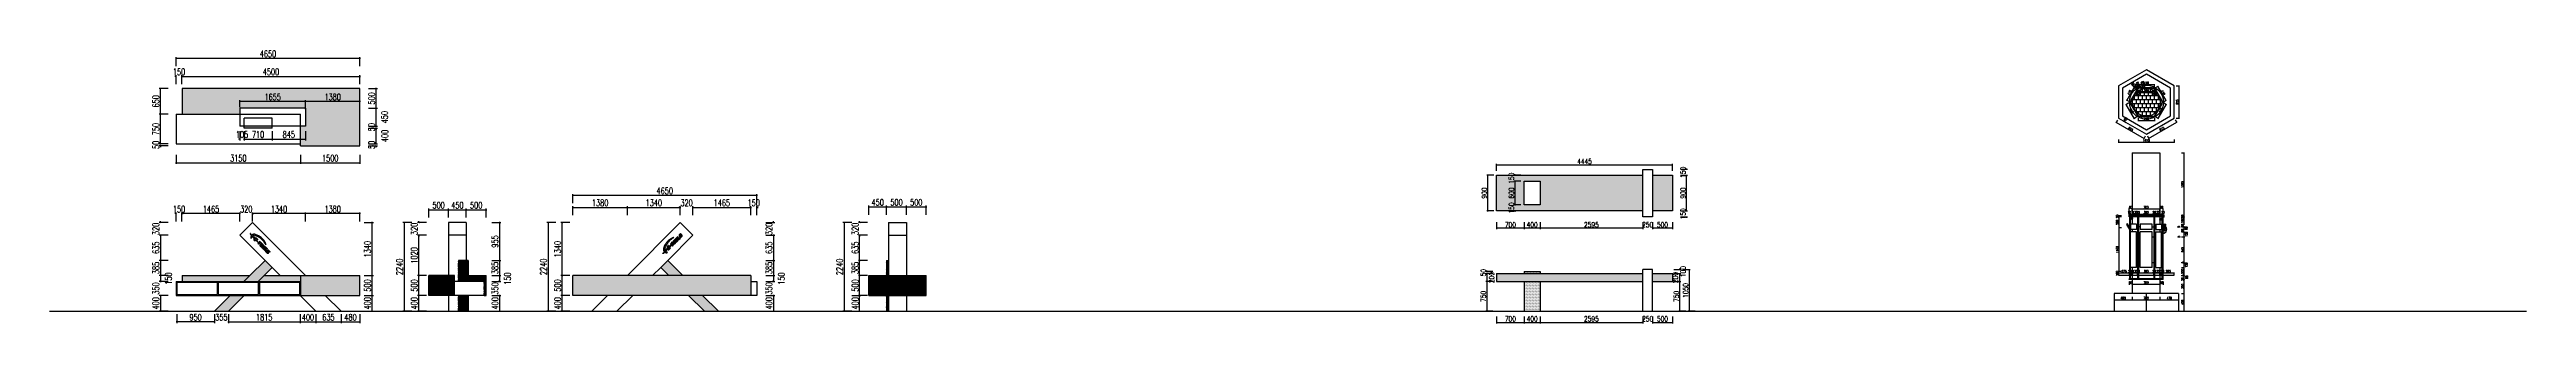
# Model space of a CAD drawing. Header units: millimetres. Extents: x 5625199 to 7433318, y -3316392 to -2552493.
# Drawn here: x 5944480 to 6007121, y -2700034 to -2693123 of the extents above; entities that cross this region are included whole.
import ezdxf

# ---------------------------------------------------------------- set-up
doc = ezdxf.new("R2010")
doc.units = ezdxf.units.MM
doc.header["$PDMODE"] = 35
doc.header["$PDSIZE"] = -10
for name, color, linetype in [('155', 155, 'Continuous'), ('PL-固定家具', 155, 'Continuous'), ('PL-天花', 30, 'Continuous'), ('PL-新建墙体', 5, 'Continuous'), ('PL-活动家具', 15, 'Continuous')]:
    doc.layers.add(name, color=color, linetype=linetype)
doc.styles.add('XZC', font='SIMPLEX.SHX', dxfattribs={"width": 0.7, "bigfont": 'hztxt.shx'})
doc.styles.add('标注-尺寸', font='simplex.shx', dxfattribs={"width": 0.7})
doc.linetypes.add('LED_LINE', pattern='A,12.7,-5.08,["LED",XZC,S=2.54,R=0,X=-2.54,Y=-1.27],-6.35', length=24.13)
doc.dimstyles.new('MS55', dxfattribs={"dimscale": 0, "dimtxt": 5, "dimasz": 1, "dimexe": 1, "dimexo": 0.8, "dimgap": 1, "dimtad": 1, "dimdec": 0, "dimrnd": 5, "dimdsep": 46, "dimtxsty": '标注-尺寸', "dimblk": 'ARCHTICK', "dimcen": 0, "dimdle": 0.5, "dimclrd": 256, "dimclre": 256, "dimclrt": 50, "dimadec": 0, "dimazin": 0, "dimtfac": 1, "dimtdec": 0, "dimtix": 1, "dimtofl": 0, "dimtmove": 2, "dimatfit": 3, "dimldrblk": 'jt2', "dimfxl": 6, "dimfxlon": 1, "dimtvp": 1, "dimtolj": 1, "dimtzin": 0, "dimarcsym": 0})
pattern_1 = [(45, (273424.04, -417374.4), (4e-14, 282.8427125), [10, -190]), (135, (273431.1, -417268.33), (-282.8427125, 4e-14), [20, -180]), (90, (273416.97, -417310.76), (-141.42, 141.42), [14.14, -42.42, 14.14, -28.28, 99, -85]), (90, (273424.04, -417388.54), (-141.4213562, 141.4213562), [14.142, -28.284, 14.142, -226.2]), (90, (273459.4, -417324.9), (-141.4213562, 141.4213562), [14.142, -268.7007124]), (90, (273480.6, -417317.83), (-141.4213562, 141.4213562), [14.142, -268.7007124]), (90, (273445.25, -417324.9), (-141.4213562, 141.4213562), [14.142, -268.7007124]), (90, (273431.11, -417324.9), (-141.4213562, 141.4213562), [28.284, -254.5587124]), (90, (273360.4, -417183.48), (-141.4213562, 141.4213562), [28.284, -254.5587124]), (90, (273409.9, -417331.97), (-141.4213562, 141.4213562), [56.568, -226.2747124]), (90, (273395.75, -417331.97), (-141.4213562, 141.4213562), [56.568, -226.2747124]), (90, (273445.25, -417197.62), (-141.4213562, 141.4213562), [56.568, -226.2747124]), (90, (273374.54, -417324.9), (-141.4213562, 141.4213562), [42.4264, -240.4163124]), (90, (273325.04, -417331.97), (-141.4213562, 141.4213562), [42.4264, -240.4163124]), (90, (273353.33, -417331.97), (-141.4213562, 141.4213562), [42.4264, -240.4163124]), (90, (273402.82, -417197.62), (-141.4213562, 141.4213562), [70.71068, -212.1320324]), (90, (273381.61, -417204.7), (-141.4213562, 141.4213562), [70.71068, -212.1320324]), (90, (273431.11, -417225.91), (-141.4213562, 141.4213562), [98.994949, -183.847763]), (71.5650512, (273424.04, -417346.12), (141.4213562, 141.4213563), [22.360678, -424.852916]), (71.5650512, (273409.9, -417275.405), (141.4213562, 141.4213563), [22.360678, -424.852916]), (71.5650512, (273416.97, -417296.62), (141.4213562, 141.4213563), [22.360678, -424.852916]), (71.5650512, (273431.11, -417367.33), (141.4213562, 141.4213563), [44.72136, -402.4922354]), (71.5650512, (273395.75, -417275.405), (141.4213562, 141.4213563), [67.082039, -380.131556]), (71.5650512, (273374.54, -417282.48), (141.4213562, 141.4213563), [89.442719, -357.7708764]), (71.5650512, (273353.33, -417289.55), (141.4213562, 141.4213563), [89.442719, -357.7708764]), (71.5650512, (273289.69, -417268.33), (141.4213562, 141.4213563), [89.442719, -357.7708764]), (71.5650512, (273303.83, -417282.48), (141.4213562, 141.4213563), [111.8034, -335.4101954]), (71.5650512, (273325.04, -417289.55), (141.4213562, 141.4213563), [111.8034, -335.4101954]), (108.4349488, (273431.11, -417296.62), (-141.4213562, 141.4213562), [22.360678, -424.852916]), (108.4349488, (273424.04, -417331.97), (-141.4213562, 141.4213562), [22.360678, -424.852916]), (108.4349488, (273424.04, -417374.4), (-141.4213562, 141.4213562), [44.72136, -402.4922354]), (108.4349488, (273445.25, -417310.76), (-141.4213562, 141.4213562), [44.72136, -402.4922354]), (108.4349488, (273416.97, -417395.61), (-141.4213562, 141.4213562), [67.082039, -380.131556]), (108.4349488, (273402.825, -417409.755), (-141.4213562, 141.4213562), [89.442719, -357.7708764]), (108.4349488, (273523.03, -417275.405), (-141.4213562, 141.4213562), [89.442719, -357.7708764]), (108.4349488, (273459.39, -417310.76), (-141.4213562, 141.4213562), [89.442719, -357.7708764]), (108.4349488, (273501.82, -417296.62), (-141.4213562, 141.4213562), [111.8034, -335.4101954]), (108.4349488, (273480.61, -417303.69), (-141.4213562, 141.4213562), [111.8034, -335.4101954])]
pattern_2 = [(45, (273424.04, -417374.4), (4e-14, 282.8427125), [10, -190]), (135, (273431.1, -417268.33), (-282.8427125, 4e-14), [20, -180]), (90, (273416.97, -417310.76), (-141.42, 141.42), [14.14, -42.42, 14.14, -28.28, 99, -85]), (90, (273424.04, -417388.54), (-141.4213562, 141.4213562), [14.142, -28.284, 14.142, -226.2]), (90, (273459.4, -417324.9), (-141.4213562, 141.4213562), [14.142, -268.7007124]), (90, (273480.6, -417317.83), (-141.4213562, 141.4213562), [14.142, -268.7007124]), (90, (273445.25, -417324.9), (-141.4213562, 141.4213562), [14.142, -268.7007124]), (90, (273431.11, -417324.9), (-141.4213562, 141.4213562), [28.284, -254.5587124]), (90, (273360.4, -417183.48), (-141.4213562, 141.4213562), [28.284, -254.5587124]), (90, (273409.9, -417331.97), (-141.4213562, 141.4213562), [56.568, -226.2747124]), (90, (273395.75, -417331.97), (-141.4213562, 141.4213562), [56.568, -226.2747124]), (90, (273445.25, -417197.62), (-141.4213562, 141.4213562), [56.568, -226.2747124]), (90, (273374.54, -417324.9), (-141.4213562, 141.4213562), [42.4264, -240.4163124]), (90, (273325.04, -417331.97), (-141.4213562, 141.4213562), [42.4264, -240.4163124]), (90, (273353.33, -417331.97), (-141.4213562, 141.4213562), [42.4264, -240.4163124]), (90, (273402.82, -417197.62), (-141.4213562, 141.4213562), [70.71068, -212.1320324]), (90, (273381.61, -417204.7), (-141.4213562, 141.4213562), [70.71068, -212.1320324]), (90, (273431.11, -417225.91), (-141.4213562, 141.4213562), [98.994949, -183.847763]), (71.5650512, (273424.04, -417346.12), (141.4213562, 141.4213563), [22.360678, -424.852916]), (71.5650512, (273409.9, -417275.405), (141.4213562, 141.4213563), [22.360678, -424.852916]), (71.5650512, (273416.97, -417296.62), (141.4213562, 141.4213563), [22.360678, -424.852916]), (71.5650512, (273431.11, -417367.33), (141.4213562, 141.4213563), [44.72136, -402.4922354]), (71.5650512, (273395.75, -417275.405), (141.4213562, 141.4213563), [67.082039, -380.131556]), (71.5650512, (273374.54, -417282.48), (141.4213562, 141.4213563), [89.442719, -357.7708764]), (71.5650512, (273353.33, -417289.55), (141.4213562, 141.4213563), [89.442719, -357.7708764]), (71.5650512, (273289.69, -417268.33), (141.4213562, 141.4213563), [89.442719, -357.7708764]), (71.5650512, (273303.83, -417282.48), (141.4213562, 141.4213563), [111.8034, -335.4101954]), (71.5650512, (273325.04, -417289.55), (141.4213562, 141.4213563), [111.8034, -335.4101954]), (108.4349488, (273431.11, -417296.62), (-141.4213562, 141.4213562), [22.360678, -424.852916]), (108.4349488, (273424.04, -417331.97), (-141.4213562, 141.4213562), [22.360678, -424.852916]), (108.4349488, (273424.04, -417374.4), (-141.4213562, 141.4213562), [44.72136, -402.4922354]), (108.4349488, (273445.25, -417310.76), (-141.4213562, 141.4213562), [44.72136, -402.4922354]), (108.4349488, (273416.97, -417395.61), (-141.4213562, 141.4213562), [67.082039, -380.131556]), (108.4349488, (273402.825, -417409.755), (-141.4213562, 141.4213562), [89.442719, -357.7708764]), (108.4349488, (273523.03, -417275.405), (-141.4213562, 141.4213562), [89.442719, -357.7708764]), (108.4349488, (273459.39, -417310.76), (-141.4213562, 141.4213562), [89.442719, -357.7708764]), (108.4349488, (273501.82, -417296.62), (-141.4213562, 141.4213562), [111.8034, -335.4101954]), (108.4349488, (273480.61, -417303.69), (-141.4213562, 141.4213562), [111.8034, -335.4101954])]

# ---------------------------------------------------------------- blocks, each defined once
blk = doc.blocks.new('G$C09184D01')
at = {"color": 8}
for p, q in [((0, 2), (11, 8)), ((0, 2), (1, 1)), ((1, 1), (12, 7)), ((1, 1), (3, 1)), ((3, 1), (4, 0)), ((4, 0), (6, 0)), ((6, 0), (7, 0)), ((7, 0), (9, 0)), ((9, 0), (11, 0)), ((11, 8), (21, 14)), ((11, 0), (12, 0)), ((12, 7), (22, 13)), ((12, 0), (14, 1)), ((14, 1), (16, 1)), ((16, 1), (17, 1)), ((17, 1), (19, 2)), ((19, 2), (20, 3)), ((20, 3), (22, 4)), ((21, 14), (31, 20)), ((23, 111), (22, 104)), ((22, 104), (22, 98)), ((22, 98), (22, 92)), ((22, 92), (23, 86)), ((22, 13), (32, 19)), ((22, 4), (23, 4)), ((25, 123), (23, 117)), ((23, 117), (23, 111)), ((24, 110), (23, 103)), ((23, 103), (23, 97)), ((23, 97), (23, 91)), ((23, 91), (24, 85)), ((23, 86), (24, 79)), ((23, 4), (30, 8)), ((25, 122), (24, 116)), ((24, 116), (24, 110)), ((24, 85), (25, 79)), ((24, 79), (26, 73)), ((26, 129), (25, 123)), ((27, 128), (25, 122)), ((25, 79), (27, 72)), ((33, 151), (26, 129)), ((26, 129), (27, 128)), ((26, 73), (28, 67)), ((34, 151), (27, 128)), ((27, 72), (28, 67)), ((28, 67), (29, 63)), ((28, 67), (30, 62)), ((28, 67), (28, 67)), ((29, 63), (31, 59)), ((30, 62), (32, 58)), ((30, 8), (36, 11)), ((31, 59), (33, 56)), ((31, 20), (40, 28)), ((32, 58), (34, 55)), ((32, 19), (41, 27)), ((41, 173), (33, 151)), ((33, 56), (35, 52)), ((42, 172), (34, 151)), ((34, 55), (36, 51)), ((35, 52), (37, 48)), ((36, 51), (38, 47)), ((36, 11), (42, 15)), ((37, 48), (40, 45)), ((38, 47), (41, 44)), ((40, 45), (43, 42)), ((40, 28), (49, 35)), ((51, 195), (41, 173)), ((41, 44), (44, 41)), ((41, 27), (50, 35)), ((52, 194), (42, 172)), ((42, 15), (48, 19)), ((43, 42), (44, 41)), ((44, 41), (46, 38)), ((46, 38), (46, 38)), ((46, 38), (47, 37)), ((47, 37), (49, 35)), ((48, 19), (53, 23)), ((49, 35), (50, 35)), ((62, 215), (51, 195)), ((63, 215), (52, 194)), ((53, 23), (58, 28)), ((60, 130), (58, 122)), ((58, 122), (58, 113)), ((58, 113), (58, 105)), ((58, 105), (58, 97)), ((58, 97), (59, 88)), ((58, 28), (63, 26)), ((59, 88), (60, 80)), ((61, 138), (60, 130)), ((60, 80), (61, 78)), ((64, 146), (61, 138)), ((61, 78), (61, 76)), ((61, 76), (61, 73)), ((61, 73), (62, 71)), ((74, 235), (62, 215)), ((62, 71), (63, 69)), ((75, 234), (63, 215)), ((63, 69), (64, 67)), ((63, 26), (67, 24)), ((66, 154), (64, 146)), ((64, 67), (65, 65)), ((65, 65), (66, 63)), ((70, 162), (66, 154)), ((66, 63), (68, 61)), ((67, 24), (71, 22)), ((68, 61), (69, 59)), ((71, 57), (69, 59)), ((73, 169), (70, 162)), ((71, 57), (76, 61)), ((71, 57), (72, 56)), ((71, 57), (71, 57)), ((71, 22), (76, 20)), ((72, 56), (77, 60)), ((86, 196), (73, 169)), ((88, 254), (74, 235)), ((89, 254), (75, 234)), ((76, 61), (80, 66)), ((76, 20), (80, 19)), ((77, 60), (81, 65)), ((79, 48), (84, 53)), ((79, 48), (81, 45)), ((80, 66), (84, 70)), ((80, 19), (85, 18)), ((81, 65), (85, 70)), ((83, 42), (81, 45)), ((83, 42), (85, 41)), ((84, 70), (88, 76)), ((84, 53), (89, 58)), ((85, 70), (89, 75)), ((85, 41), (88, 38)), ((85, 41), (86, 40)), ((85, 18), (90, 17)), ((100, 221), (86, 196)), ((86, 40), (89, 37)), ((103, 273), (88, 254)), ((88, 76), (92, 81)), ((88, 38), (91, 36)), ((103, 272), (89, 254)), ((89, 75), (93, 80)), ((89, 58), (94, 63)), ((89, 37), (92, 35)), ((90, 17), (95, 16)), ((91, 36), (94, 34)), ((92, 81), (95, 86)), ((92, 35), (95, 33)), ((93, 80), (96, 85)), ((94, 63), (99, 68)), ((94, 34), (97, 32)), ((95, 86), (98, 92)), ((95, 33), (98, 31)), ((95, 16), (100, 16)), ((96, 85), (99, 91)), ((97, 116), (97, 116)), ((98, 116), (97, 116)), ((97, 116), (97, 115)), ((97, 116), (97, 116)), ((97, 115), (97, 115)), ((97, 115), (97, 115)), ((97, 115), (97, 115)), ((97, 115), (97, 115)), ((97, 115), (97, 114)), ((98, 112), (97, 114)), ((97, 114), (97, 114)), ((97, 114), (97, 114)), ((97, 114), (97, 114)), ((97, 114), (97, 114)), ((97, 114), (98, 113)), ((97, 32), (101, 31)), ((98, 117), (98, 117)), ((98, 117), (98, 117)), ((98, 117), (98, 117)), ((99, 117), (98, 117)), ((98, 117), (98, 116)), ((98, 116), (98, 116)), ((98, 116), (98, 116)), ((98, 115), (98, 114)), ((98, 115), (98, 115)), ((99, 115), (98, 115)), ((98, 115), (98, 115)), ((98, 115), (98, 115)), ((98, 114), (98, 114)), ((98, 114), (98, 114)), ((98, 114), (98, 114)), ((98, 114), (98, 113)), ((98, 114), (98, 114)), ((98, 113), (98, 113)), ((99, 111), (98, 113)), ((98, 113), (98, 113)), ((98, 113), (98, 113)), ((98, 111), (98, 112)), ((99, 109), (98, 111)), ((98, 93), (99, 95)), ((98, 92), (98, 93)), ((98, 92), (99, 91)), ((98, 31), (102, 30)), ((99, 117), (99, 117)), ((99, 117), (99, 117)), ((99, 117), (99, 117)), ((100, 117), (99, 117)), ((99, 117), (99, 117)), ((100, 116), (99, 116)), ((99, 116), (99, 115)), ((99, 116), (99, 116)), ((99, 116), (99, 116)), ((99, 116), (99, 116)), ((99, 115), (99, 115)), ((99, 115), (99, 115)), ((99, 110), (99, 111)), ((100, 108), (99, 110)), ((99, 108), (99, 109)), ((99, 106), (99, 108)), ((100, 104), (99, 106)), ((99, 98), (100, 100)), ((99, 96), (99, 98)), ((99, 95), (99, 96)), ((99, 92), (100, 94)), ((99, 91), (99, 92)), ((99, 68), (103, 74)), ((115, 246), (100, 221)), ((100, 117), (100, 117)), ((100, 117), (100, 117)), ((100, 117), (100, 117)), ((101, 117), (100, 117)), ((100, 117), (100, 117)), ((100, 117), (100, 117)), ((100, 116), (100, 116)), ((100, 116), (100, 116)), ((100, 116), (100, 116)), ((101, 116), (100, 116)), ((100, 116), (100, 116)), ((100, 116), (100, 116)), ((100, 107), (100, 108)), ((100, 105), (100, 107)), ((101, 104), (100, 105)), ((100, 103), (100, 104)), ((100, 101), (100, 103)), ((100, 100), (100, 101)), ((100, 97), (101, 99)), ((100, 96), (100, 97)), ((100, 94), (100, 96)), ((100, 16), (105, 17)), ((101, 117), (101, 117)), ((102, 117), (101, 117)), ((101, 117), (101, 117)), ((101, 117), (101, 117)), ((101, 117), (101, 117)), ((101, 116), (101, 116)), ((101, 116), (101, 116)), ((102, 116), (101, 116)), ((101, 116), (101, 116)), ((101, 116), (101, 116)), ((101, 102), (101, 104)), ((101, 100), (101, 102)), ((101, 99), (101, 100)), ((101, 31), (104, 29)), ((102, 116), (102, 117)), ((102, 117), (102, 117)), ((102, 117), (102, 117)), ((102, 116), (102, 116)), ((102, 116), (102, 116)), ((102, 116), (102, 116)), ((102, 116), (102, 116)), ((102, 116), (102, 116)), ((103, 116), (102, 116)), ((102, 116), (102, 116)), ((103, 115), (102, 116)), ((102, 116), (102, 116)), ((102, 116), (102, 116)), ((102, 30), (105, 28)), ((118, 290), (103, 273)), ((119, 289), (103, 272)), ((103, 116), (103, 116)), ((103, 115), (103, 116)), ((103, 116), (103, 116)), ((104, 114), (103, 115)), ((104, 114), (103, 115)), ((103, 74), (108, 82)), ((106, 113), (104, 114)), ((104, 114), (104, 114)), ((116, 27), (104, 29)), ((104, 29), (105, 28)), ((117, 26), (105, 28)), ((105, 17), (109, 17)), ((107, 112), (106, 113)), ((108, 110), (107, 112)), ((109, 109), (108, 110)), ((108, 82), (109, 83)), ((109, 108), (109, 109)), ((110, 106), (109, 108)), ((109, 83), (110, 85)), ((109, 17), (114, 18)), ((111, 105), (110, 106)), ((110, 85), (111, 86)), ((111, 103), (111, 105)), ((112, 101), (111, 103)), ((111, 88), (112, 90)), ((111, 86), (111, 88)), ((112, 100), (112, 101)), ((112, 98), (112, 100)), ((112, 96), (112, 98)), ((112, 95), (112, 96)), ((112, 93), (112, 95)), ((112, 91), (112, 93)), ((112, 90), (112, 91)), ((114, 18), (119, 19)), ((133, 270), (115, 246)), ((127, 23), (116, 27)), ((128, 22), (117, 26)), ((136, 308), (118, 290)), ((118, 290), (119, 289)), ((119, 156), (118, 153)), ((118, 153), (118, 151)), ((118, 151), (118, 148)), ((118, 148), (118, 146)), ((119, 147), (118, 145)), ((118, 146), (118, 143)), ((118, 145), (118, 142)), ((118, 143), (118, 140)), ((118, 142), (119, 140)), ((118, 140), (118, 138)), ((118, 138), (119, 135)), ((137, 307), (119, 289)), ((120, 158), (119, 156)), ((120, 155), (119, 152)), ((119, 152), (119, 150)), ((119, 150), (119, 147)), ((119, 140), (119, 137)), ((119, 137), (119, 135)), ((119, 135), (119, 133)), ((119, 135), (120, 132)), ((119, 133), (119, 133)), ((119, 133), (119, 133)), ((119, 133), (119, 133)), ((119, 133), (119, 133)), ((119, 133), (119, 133)), ((119, 133), (119, 133)), ((119, 133), (119, 133)), ((119, 133), (119, 133)), ((119, 133), (119, 132)), ((119, 132), (120, 132)), ((119, 19), (123, 21)), ((121, 160), (120, 158)), ((121, 157), (120, 155)), ((120, 132), (120, 132)), ((120, 132), (120, 132)), ((120, 132), (120, 132)), ((120, 132), (120, 132)), ((120, 132), (120, 132)), ((120, 132), (120, 132)), ((120, 132), (120, 132)), ((120, 132), (120, 132)), ((120, 132), (120, 132)), ((120, 132), (120, 132)), ((120, 132), (120, 132)), ((120, 132), (120, 132)), ((120, 132), (120, 132)), ((120, 132), (120, 132)), ((120, 132), (120, 132)), ((120, 132), (120, 132)), ((120, 132), (120, 131)), ((120, 132), (120, 132)), ((120, 131), (121, 131)), ((121, 160), (155, 195)), ((121, 160), (122, 159)), ((122, 159), (121, 157)), ((121, 131), (121, 131)), ((121, 131), (121, 131)), ((121, 131), (121, 131)), ((121, 131), (121, 131)), ((121, 131), (121, 131)), ((121, 131), (121, 131)), ((121, 131), (121, 131)), ((121, 131), (121, 131)), ((121, 131), (121, 131)), ((121, 131), (121, 131)), ((121, 131), (121, 131)), ((121, 131), (121, 131)), ((121, 131), (121, 131)), ((121, 131), (121, 131)), ((121, 131), (122, 131)), ((122, 159), (156, 194)), ((122, 132), (166, 175)), ((122, 131), (122, 132)), ((122, 132), (122, 132)), ((122, 132), (122, 132)), ((122, 131), (122, 131)), ((122, 131), (122, 131)), ((123, 126), (138, 141)), ((123, 126), (123, 126)), ((123, 126), (123, 126)), ((123, 126), (123, 126)), ((123, 126), (123, 126)), ((123, 126), (123, 126)), ((123, 126), (123, 126)), ((123, 126), (123, 126)), ((123, 126), (123, 125)), ((123, 126), (124, 125)), ((123, 125), (123, 125)), ((123, 125), (123, 125)), ((123, 125), (123, 125)), ((123, 125), (123, 125)), ((123, 125), (123, 125)), ((123, 125), (123, 125)), ((123, 125), (123, 125)), ((123, 125), (123, 125)), ((123, 125), (123, 125)), ((123, 125), (123, 125)), ((123, 125), (123, 125)), ((123, 125), (135, 98)), ((123, 125), (124, 124)), ((123, 21), (128, 22)), ((124, 125), (139, 140)), ((124, 125), (124, 124)), ((124, 125), (124, 125)), ((124, 125), (124, 125)), ((124, 125), (124, 125)), ((124, 125), (124, 125)), ((124, 125), (124, 125)), ((124, 125), (124, 125)), ((124, 125), (124, 125)), ((124, 125), (124, 125)), ((124, 125), (124, 125)), ((124, 124), (136, 98)), ((124, 124), (124, 124)), ((124, 124), (124, 124)), ((124, 124), (124, 124)), ((124, 124), (124, 124)), ((124, 124), (124, 124)), ((124, 124), (124, 124)), ((124, 124), (124, 124)), ((124, 124), (124, 124)), ((124, 124), (124, 124)), ((127, 23), (128, 22)), ((151, 292), (133, 270)), ((135, 98), (136, 98)), ((135, 98), (136, 98)), ((155, 325), (136, 308)), ((136, 98), (137, 97)), ((136, 98), (136, 97)), ((136, 97), (137, 96)), ((156, 324), (137, 307)), ((137, 97), (137, 96)), ((137, 96), (137, 95)), ((137, 96), (138, 95)), ((137, 95), (138, 95)), ((138, 141), (138, 141)), ((138, 141), (138, 141)), ((139, 141), (138, 141)), ((138, 141), (139, 140)), ((138, 141), (138, 141)), ((138, 95), (138, 94)), ((138, 95), (138, 94)), ((138, 94), (139, 94)), ((139, 142), (139, 142)), ((139, 142), (139, 142)), ((139, 142), (139, 142)), ((139, 142), (139, 142)), ((139, 142), (139, 142)), ((139, 142), (139, 142)), ((139, 142), (139, 142)), ((139, 142), (139, 142)), ((139, 142), (139, 142)), ((139, 141), (139, 142)), ((139, 142), (139, 142)), ((139, 142), (139, 141)), ((139, 142), (139, 142)), ((139, 141), (139, 141)), ((139, 141), (139, 141)), ((139, 141), (139, 141)), ((140, 141), (139, 141)), ((139, 141), (139, 140)), ((140, 141), (139, 141)), ((139, 140), (139, 140)), ((139, 140), (139, 140)), ((139, 140), (139, 140)), ((139, 94), (140, 93)), ((140, 141), (140, 141)), ((140, 141), (140, 141)), ((140, 141), (140, 141)), ((140, 141), (140, 141)), ((140, 141), (140, 141)), ((140, 141), (140, 141)), ((140, 141), (140, 141)), ((140, 141), (140, 141)), ((141, 140), (140, 141)), ((140, 141), (140, 141)), ((140, 141), (140, 141)), ((140, 141), (140, 141)), ((140, 141), (140, 141)), ((140, 141), (140, 141)), ((140, 141), (140, 141)), ((140, 141), (140, 141)), ((140, 141), (140, 141)), ((140, 141), (140, 141)), ((140, 141), (140, 141)), ((140, 141), (140, 141)), ((140, 141), (140, 141)), ((140, 141), (140, 141)), ((140, 141), (140, 141)), ((140, 141), (140, 141)), ((140, 141), (140, 141)), ((140, 141), (140, 141)), ((140, 141), (140, 141)), ((140, 141), (140, 141)), ((140, 93), (140, 92)), ((140, 92), (141, 92)), ((141, 140), (141, 140)), ((141, 140), (141, 140)), ((141, 140), (141, 140)), ((141, 140), (151, 118)), ((141, 140), (141, 140)), ((141, 140), (141, 140)), ((141, 140), (141, 140)), ((141, 140), (141, 140)), ((141, 140), (141, 140)), ((141, 92), (142, 91)), ((142, 91), (143, 91)), ((143, 91), (144, 90)), ((144, 90), (145, 90)), ((145, 90), (146, 90)), ((146, 90), (146, 90)), ((146, 90), (147, 89)), ((147, 89), (148, 89)), ((148, 89), (149, 89)), ((149, 89), (150, 89)), ((150, 89), (151, 89)), ((171, 314), (151, 292)), ((151, 118), (152, 117)), ((151, 118), (152, 118)), ((151, 118), (151, 118)), ((151, 89), (152, 90)), ((152, 118), (152, 118)), ((152, 118), (152, 117)), ((152, 117), (152, 117)), ((152, 117), (152, 117)), ((152, 117), (152, 117)), ((152, 117), (153, 117)), ((152, 117), (152, 117)), ((152, 117), (152, 117)), ((152, 117), (152, 117)), ((152, 117), (152, 117)), ((152, 117), (152, 117)), ((152, 117), (152, 117)), ((152, 117), (152, 117)), ((152, 117), (153, 117)), ((152, 90), (153, 90)), ((153, 117), (154, 117)), ((153, 117), (153, 117)), ((153, 117), (153, 117)), ((153, 117), (153, 117)), ((153, 117), (153, 117)), ((153, 117), (153, 117)), ((153, 117), (153, 117)), ((153, 117), (153, 116)), ((153, 116), (154, 116)), ((153, 116), (153, 116)), ((153, 116), (153, 116)), ((153, 116), (153, 116)), ((153, 90), (154, 90)), ((154, 118), (154, 118)), ((154, 118), (154, 118)), ((154, 117), (154, 118)), ((154, 118), (155, 118)), ((154, 117), (154, 117)), ((154, 117), (154, 117)), ((154, 116), (155, 117)), ((154, 116), (154, 116)), ((154, 116), (154, 116)), ((154, 116), (154, 116)), ((154, 116), (154, 116)), ((154, 116), (154, 116)), ((154, 90), (155, 90)), ((175, 341), (155, 325)), ((155, 195), (155, 195)), ((155, 195), (155, 195)), ((156, 195), (155, 195)), ((155, 195), (155, 195)), ((155, 195), (155, 195)), ((155, 195), (156, 194)), ((155, 118), (181, 144)), ((155, 117), (182, 143)), ((155, 118), (155, 117)), ((155, 117), (155, 117)), ((155, 117), (155, 117)), ((155, 117), (155, 117)), ((155, 117), (155, 117)), ((155, 117), (155, 117)), ((155, 90), (156, 91)), ((176, 340), (156, 324)), ((156, 195), (156, 195)), ((156, 195), (156, 195)), ((156, 195), (156, 195)), ((156, 195), (156, 195)), ((156, 195), (156, 195)), ((156, 195), (156, 195)), ((156, 195), (156, 195)), ((156, 195), (156, 195)), ((156, 195), (156, 195)), ((156, 195), (156, 195)), ((156, 195), (156, 195)), ((156, 195), (156, 195)), ((156, 195), (156, 195)), ((157, 195), (156, 195)), ((156, 195), (156, 195)), ((156, 195), (156, 195)), ((157, 194), (156, 194)), ((156, 194), (156, 194)), ((156, 194), (156, 194)), ((156, 194), (156, 194)), ((156, 194), (156, 194)), ((156, 194), (156, 194)), ((156, 194), (156, 194)), ((156, 91), (157, 91)), ((157, 195), (157, 195)), ((157, 195), (157, 195)), ((157, 195), (157, 194)), ((157, 195), (157, 195)), ((157, 195), (157, 195)), ((157, 195), (157, 195)), ((157, 195), (157, 195)), ((157, 195), (157, 195)), ((157, 195), (157, 195)), ((157, 195), (157, 195)), ((157, 195), (157, 194)), ((157, 194), (157, 194)), ((157, 194), (157, 194)), ((157, 194), (157, 194)), ((157, 194), (157, 194)), ((157, 194), (157, 194)), ((157, 194), (157, 194)), ((157, 194), (157, 194)), ((157, 194), (157, 194)), ((157, 194), (157, 194)), ((157, 194), (157, 194)), ((157, 194), (157, 194)), ((157, 194), (157, 194)), ((157, 194), (157, 194)), ((158, 194), (157, 194)), ((157, 194), (157, 194)), ((157, 194), (157, 194)), ((157, 91), (158, 92)), ((158, 194), (166, 177)), ((158, 194), (158, 194)), ((158, 194), (158, 194)), ((158, 194), (158, 194)), ((158, 194), (158, 194)), ((158, 194), (158, 194)), ((158, 194), (158, 194)), ((158, 194), (158, 194)), ((158, 92), (159, 93)), ((158, 92), (158, 92)), ((159, 93), (191, 124)), ((166, 176), (166, 177)), ((166, 177), (166, 177)), ((166, 177), (166, 177)), ((166, 175), (166, 176)), ((166, 176), (166, 176)), ((166, 176), (166, 176)), ((166, 176), (166, 176)), ((166, 176), (166, 176)), ((166, 176), (166, 176)), ((166, 176), (166, 176)), ((166, 176), (166, 176)), ((166, 176), (166, 176)), ((166, 176), (166, 176)), ((166, 176), (166, 176)), ((166, 176), (166, 176)), ((166, 176), (166, 176)), ((166, 176), (166, 176)), ((166, 176), (166, 176)), ((166, 176), (166, 176)), ((192, 334), (171, 314)), ((196, 356), (175, 341)), ((197, 355), (176, 340)), ((180, 169), (180, 169)), ((180, 169), (180, 169)), ((180, 169), (180, 169)), ((180, 169), (180, 169)), ((180, 169), (180, 169)), ((181, 169), (180, 169)), ((180, 169), (180, 169)), ((180, 169), (180, 169)), ((180, 169), (181, 169)), ((180, 169), (180, 169)), ((181, 170), (214, 203)), ((181, 170), (182, 169)), ((181, 170), (181, 169)), ((181, 170), (181, 170)), ((181, 170), (181, 170)), ((181, 170), (181, 170)), ((181, 169), (186, 158)), ((182, 169), (181, 169)), ((181, 169), (181, 168)), ((181, 169), (181, 169)), ((181, 169), (181, 169)), ((181, 169), (181, 169)), ((181, 169), (181, 169)), ((181, 169), (181, 169)), ((181, 169), (181, 168)), ((181, 168), (181, 168)), ((181, 168), (181, 168)), ((181, 168), (181, 168)), ((181, 168), (181, 168)), ((181, 168), (181, 168)), ((181, 168), (181, 168)), ((181, 168), (181, 168)), ((181, 168), (181, 168)), ((181, 168), (181, 168)), ((181, 168), (181, 168)), ((181, 168), (181, 168)), ((181, 168), (181, 168)), ((181, 168), (181, 168)), ((181, 168), (187, 157)), ((181, 144), (182, 143)), ((182, 169), (215, 202)), ((182, 169), (182, 169)), ((182, 169), (182, 169)), ((182, 169), (182, 169)), ((182, 169), (182, 169)), ((182, 143), (191, 124)), ((186, 158), (186, 157)), ((186, 158), (186, 158)), ((186, 158), (186, 158)), ((186, 157), (186, 157)), ((186, 157), (186, 157)), ((186, 157), (186, 157)), ((186, 157), (186, 157)), ((186, 157), (186, 157)), ((186, 157), (186, 157)), ((186, 157), (186, 157)), ((186, 157), (186, 157)), ((186, 157), (187, 157)), ((187, 157), (187, 157)), ((187, 157), (187, 157)), ((187, 157), (187, 157)), ((187, 157), (187, 157)), ((187, 157), (187, 156)), ((187, 156), (187, 156)), ((187, 156), (187, 156)), ((187, 156), (187, 156)), ((187, 156), (187, 156)), ((187, 156), (187, 156)), ((187, 156), (187, 156)), ((187, 156), (187, 156)), ((187, 156), (187, 156)), ((187, 156), (187, 156)), ((187, 156), (187, 156)), ((187, 156), (187, 156)), ((187, 156), (187, 156)), ((187, 156), (188, 156)), ((188, 156), (221, 189)), ((188, 156), (188, 156)), ((188, 156), (188, 156)), ((188, 156), (188, 156)), ((188, 156), (188, 156)), ((188, 156), (188, 156)), ((188, 156), (188, 156)), ((188, 156), (188, 156)), ((188, 156), (188, 156)), ((188, 156), (188, 156)), ((188, 156), (188, 156)), ((188, 156), (188, 156)), ((188, 156), (188, 156)), ((215, 353), (192, 334)), ((218, 370), (196, 356)), ((218, 369), (197, 355)), ((205, 244), (204, 244)), ((204, 244), (204, 244)), ((204, 244), (204, 244)), ((204, 244), (204, 244)), ((204, 244), (204, 244)), ((204, 244), (204, 244)), ((204, 244), (204, 244)), ((204, 244), (204, 244)), ((204, 244), (204, 243)), ((204, 243), (204, 243)), ((204, 243), (204, 243)), ((204, 243), (204, 243)), ((204, 243), (204, 243)), ((204, 243), (204, 243)), ((204, 243), (213, 226)), ((204, 243), (205, 242)), ((205, 244), (249, 288)), ((205, 244), (205, 244)), ((205, 244), (205, 244)), ((205, 244), (205, 244)), ((205, 244), (205, 244)), ((205, 244), (205, 244)), ((205, 244), (206, 243)), ((206, 243), (205, 243)), ((205, 243), (205, 243)), ((205, 243), (205, 243)), ((205, 243), (205, 243)), ((205, 243), (205, 243)), ((205, 243), (205, 243)), ((205, 243), (205, 243)), ((205, 243), (205, 243)), ((205, 243), (205, 243)), ((205, 243), (205, 243)), ((205, 243), (205, 243)), ((205, 243), (205, 243)), ((205, 243), (205, 242)), ((205, 242), (205, 242)), ((205, 242), (205, 242)), ((205, 242), (205, 242)), ((205, 242), (205, 242)), ((205, 242), (213, 225)), ((206, 243), (250, 287)), ((206, 243), (206, 243)), ((206, 243), (206, 243)), ((213, 226), (213, 226)), ((213, 226), (213, 226)), ((213, 226), (213, 226)), ((213, 226), (213, 226)), ((213, 226), (213, 226)), ((213, 226), (213, 226)), ((213, 226), (213, 226)), ((213, 226), (213, 226)), ((213, 226), (213, 226)), ((213, 226), (213, 226)), ((213, 226), (213, 226)), ((213, 226), (213, 225)), ((213, 225), (213, 225)), ((213, 225), (213, 225)), ((213, 225), (214, 225)), ((214, 225), (214, 225)), ((214, 225), (214, 225)), ((214, 225), (214, 225)), ((214, 225), (214, 225)), ((214, 225), (214, 225)), ((214, 225), (214, 225)), ((214, 225), (214, 225)), ((214, 225), (214, 225)), ((214, 225), (214, 225)), ((214, 225), (214, 225)), ((214, 225), (214, 225)), ((214, 225), (214, 225)), ((214, 225), (214, 225)), ((214, 225), (214, 225)), ((214, 225), (214, 225)), ((214, 225), (214, 225)), ((214, 225), (215, 225)), ((214, 203), (214, 203)), ((214, 203), (215, 202)), ((214, 203), (214, 203)), ((214, 203), (214, 203)), ((214, 203), (214, 203)), ((214, 203), (214, 203)), ((214, 203), (214, 203)), ((214, 203), (214, 203)), ((214, 203), (214, 203)), ((214, 203), (214, 203)), ((214, 203), (214, 203)), ((214, 203), (214, 203)), ((214, 203), (214, 203)), ((215, 203), (214, 203)), ((214, 203), (214, 203)), ((238, 370), (215, 353)), ((215, 225), (259, 269)), ((215, 225), (215, 225)), ((215, 225), (215, 225)), ((215, 225), (215, 225)), ((215, 225), (215, 225)), ((215, 225), (215, 225)), ((215, 225), (215, 225)), ((215, 225), (215, 225)), ((215, 225), (215, 225)), ((215, 225), (215, 225)), ((215, 225), (215, 225)), ((215, 203), (215, 203)), ((215, 203), (215, 203)), ((215, 203), (215, 203)), ((215, 203), (215, 203)), ((215, 203), (215, 203)), ((215, 203), (215, 203)), ((215, 203), (215, 203)), ((215, 203), (215, 203)), ((215, 203), (215, 203)), ((215, 203), (215, 203)), ((215, 202), (215, 203)), ((215, 203), (215, 203)), ((215, 203), (215, 203)), ((215, 203), (215, 203)), ((215, 202), (216, 202)), ((215, 202), (215, 202)), ((215, 202), (215, 202)), ((215, 202), (215, 202)), ((215, 202), (215, 202)), ((215, 202), (215, 202)), ((215, 202), (215, 202)), ((215, 202), (215, 202)), ((215, 202), (215, 202)), ((216, 202), (215, 202)), ((215, 202), (215, 202)), ((215, 202), (215, 202)), ((215, 202), (215, 202)), ((215, 202), (215, 202)), ((215, 202), (215, 202)), ((215, 202), (215, 202)), ((215, 202), (215, 202)), ((215, 202), (215, 202)), ((215, 202), (216, 202)), ((216, 201), (216, 202)), ((216, 202), (216, 202)), ((216, 202), (216, 202)), ((216, 202), (216, 202)), ((216, 202), (216, 202)), ((216, 202), (216, 202)), ((216, 202), (216, 202)), ((216, 202), (216, 202)), ((216, 202), (216, 202)), ((216, 202), (216, 202)), ((216, 202), (216, 202)), ((216, 202), (216, 202)), ((216, 202), (216, 202)), ((216, 202), (216, 202)), ((216, 201), (221, 191)), ((216, 201), (216, 201)), ((240, 383), (218, 370)), ((241, 382), (218, 369)), ((221, 190), (221, 191)), ((221, 189), (221, 190)), ((221, 190), (221, 190)), ((221, 190), (221, 190)), ((221, 190), (221, 190)), ((221, 190), (221, 190)), ((221, 190), (221, 190)), ((221, 190), (221, 190)), ((221, 190), (221, 190)), ((221, 190), (221, 190)), ((221, 190), (221, 190)), ((221, 190), (221, 190)), ((221, 190), (221, 190)), ((221, 190), (221, 190)), ((221, 190), (221, 190)), ((221, 190), (221, 190)), ((221, 190), (221, 190)), ((221, 189), (221, 189)), ((221, 189), (221, 189)), ((231, 234), (247, 250)), ((231, 234), (231, 234)), ((231, 234), (231, 234)), ((231, 234), (231, 234)), ((231, 234), (231, 233)), ((231, 234), (231, 234)), ((231, 234), (231, 234)), ((231, 234), (231, 234)), ((231, 234), (231, 234)), ((231, 234), (231, 234)), ((231, 234), (231, 234)), ((231, 234), (231, 234)), ((231, 234), (231, 234)), ((231, 234), (231, 234)), ((231, 234), (231, 234)), ((231, 234), (231, 234)), ((231, 234), (232, 233)), ((231, 233), (231, 233)), ((231, 233), (231, 233)), ((231, 233), (231, 233)), ((231, 233), (231, 233)), ((231, 233), (231, 233)), ((231, 233), (231, 233)), ((231, 233), (255, 192)), ((231, 233), (232, 233)), ((232, 233), (248, 249)), ((232, 233), (232, 233)), ((232, 233), (232, 233)), ((232, 233), (232, 233)), ((232, 233), (232, 233)), ((232, 233), (232, 233)), ((232, 233), (232, 233)), ((232, 233), (232, 232)), ((232, 233), (232, 233)), ((232, 233), (232, 233)), ((232, 233), (232, 233)), ((232, 233), (232, 233)), ((232, 233), (232, 233)), ((232, 233), (232, 233)), ((232, 233), (232, 233)), ((232, 233), (232, 233)), ((232, 233), (232, 233)), ((232, 233), (232, 233)), ((232, 232), (256, 191)), ((232, 232), (232, 232)), ((232, 232), (232, 232)), ((232, 232), (232, 232)), ((232, 232), (232, 232)), ((263, 386), (238, 370)), ((251, 388), (240, 383)), ((240, 383), (241, 382)), ((252, 387), (241, 382)), ((248, 250), (247, 250)), ((247, 250), (247, 250)), ((247, 250), (247, 250)), ((247, 250), (247, 250)), ((247, 250), (247, 250)), ((247, 250), (247, 250)), ((247, 250), (247, 250)), ((247, 250), (247, 250)), ((247, 250), (247, 250)), ((247, 250), (247, 250)), ((247, 250), (247, 250)), ((247, 250), (247, 250)), ((247, 250), (248, 249)), ((248, 250), (248, 250)), ((248, 250), (248, 250)), ((248, 250), (248, 250)), ((248, 250), (248, 250)), ((248, 250), (248, 250)), ((248, 250), (248, 250)), ((248, 250), (248, 250)), ((248, 250), (248, 250)), ((248, 250), (248, 250)), ((248, 250), (248, 250)), ((248, 250), (248, 250)), ((248, 250), (248, 250)), ((248, 250), (248, 250)), ((248, 250), (248, 250)), ((248, 250), (248, 250)), ((248, 250), (248, 250)), ((248, 250), (249, 249)), ((248, 249), (248, 249)), ((248, 249), (248, 249)), ((248, 249), (248, 249)), ((248, 249), (248, 249)), ((248, 249), (248, 249)), ((249, 249), (248, 249)), ((248, 249), (248, 249)), ((248, 249), (248, 249)), ((248, 249), (248, 249)), ((248, 249), (248, 249)), ((248, 249), (248, 249)), ((248, 249), (248, 249)), ((248, 249), (248, 249)), ((248, 249), (248, 249)), ((249, 289), (249, 289)), ((249, 289), (249, 288)), ((250, 289), (249, 289)), ((249, 289), (249, 289)), ((249, 289), (249, 289)), ((249, 289), (249, 289)), ((249, 289), (249, 289)), ((249, 289), (249, 289)), ((249, 289), (249, 289)), ((249, 289), (249, 289)), ((249, 288), (249, 288)), ((249, 288), (249, 288)), ((249, 288), (249, 288)), ((249, 288), (249, 288)), ((249, 288), (250, 287)), ((249, 249), (249, 249)), ((249, 249), (249, 249)), ((249, 249), (249, 249)), ((249, 249), (249, 249)), ((249, 249), (249, 249)), ((249, 249), (249, 249)), ((249, 249), (249, 249)), ((249, 249), (249, 249)), ((249, 249), (249, 249)), ((249, 249), (249, 249)), ((249, 249), (249, 249)), ((249, 249), (249, 249)), ((249, 249), (249, 249)), ((249, 249), (249, 249)), ((249, 249), (273, 208)), ((249, 249), (249, 249)), ((250, 289), (250, 289)), ((250, 289), (250, 289)), ((250, 288), (250, 289)), ((250, 289), (250, 289)), ((250, 289), (250, 289)), ((250, 289), (250, 289)), ((250, 288), (250, 288)), ((250, 288), (250, 288)), ((250, 288), (250, 288)), ((250, 288), (250, 288)), ((250, 288), (250, 288)), ((250, 288), (250, 288)), ((250, 288), (250, 288)), ((250, 288), (250, 288)), ((250, 288), (250, 288)), ((250, 288), (250, 288)), ((250, 288), (250, 287)), ((250, 288), (250, 288)), ((250, 288), (250, 288)), ((250, 288), (250, 288)), ((250, 288), (250, 288)), ((250, 288), (250, 288)), ((251, 288), (250, 288)), ((250, 288), (250, 288)), ((250, 288), (250, 288)), ((250, 288), (250, 288)), ((250, 288), (250, 288)), ((250, 288), (250, 288)), ((250, 288), (250, 288)), ((251, 288), (250, 288)), ((250, 287), (250, 287)), ((250, 287), (250, 287)), ((263, 393), (251, 388)), ((251, 287), (251, 288)), ((251, 288), (251, 288)), ((251, 288), (251, 288)), ((251, 288), (251, 288)), ((251, 288), (251, 288)), ((251, 288), (251, 288)), ((251, 288), (251, 288)), ((251, 288), (251, 288)), ((251, 287), (259, 270)), ((251, 287), (251, 287)), ((251, 287), (251, 287)), ((251, 287), (251, 287)), ((251, 287), (251, 287)), ((251, 287), (251, 287)), ((251, 287), (251, 287)), ((251, 287), (251, 287)), ((264, 392), (252, 387)), ((255, 192), (255, 192)), ((255, 192), (255, 192)), ((255, 192), (255, 192)), ((255, 192), (255, 192)), ((255, 192), (255, 192)), ((255, 192), (255, 192)), ((255, 192), (255, 192)), ((255, 192), (255, 192)), ((255, 192), (256, 191)), ((256, 191), (256, 191)), ((256, 191), (256, 191)), ((256, 191), (256, 191)), ((256, 191), (257, 191)), ((256, 191), (256, 191)), ((256, 191), (256, 191)), ((256, 191), (256, 191)), ((256, 191), (256, 191)), ((256, 191), (256, 191)), ((256, 191), (256, 191)), ((256, 191), (256, 191)), ((257, 191), (257, 191)), ((257, 191), (257, 191)), ((257, 191), (257, 191)), ((257, 191), (257, 191)), ((257, 191), (257, 191)), ((257, 191), (257, 191)), ((257, 191), (257, 191)), ((257, 191), (257, 191)), ((257, 191), (257, 191)), ((257, 191), (257, 191)), ((257, 191), (257, 191)), ((257, 191), (257, 191)), ((257, 191), (257, 191)), ((257, 191), (257, 191)), ((257, 191), (257, 191)), ((257, 191), (258, 191)), ((258, 191), (273, 207)), ((258, 191), (258, 191)), ((259, 269), (259, 270)), ((259, 270), (259, 270)), ((259, 270), (259, 270)), ((259, 270), (259, 270)), ((259, 270), (259, 270)), ((259, 270), (259, 270)), ((259, 270), (259, 270)), ((259, 270), (259, 270)), ((259, 270), (259, 270)), ((259, 270), (259, 270)), ((259, 269), (259, 269)), ((259, 269), (259, 269)), ((259, 269), (259, 269)), ((259, 269), (259, 269)), ((259, 269), (259, 269)), ((259, 269), (259, 269)), ((259, 269), (259, 269)), ((259, 269), (259, 269)), ((259, 269), (259, 269)), ((288, 400), (263, 386)), ((275, 397), (263, 393)), ((276, 396), (264, 392)), ((266, 300), (265, 298)), ((265, 298), (265, 295)), ((265, 295), (265, 293)), ((265, 293), (265, 291)), ((265, 291), (265, 289)), ((265, 289), (266, 287)), ((267, 304), (266, 302)), ((266, 302), (266, 300)), ((267, 301), (266, 299)), ((266, 299), (266, 297)), ((266, 297), (266, 295)), ((266, 295), (266, 292)), ((266, 292), (266, 290)), ((266, 290), (266, 288)), ((266, 288), (267, 286)), ((266, 287), (266, 285)), ((266, 285), (267, 283)), ((268, 308), (267, 306)), ((267, 306), (267, 304)), ((268, 305), (267, 303)), ((267, 303), (267, 301)), ((267, 286), (267, 284)), ((267, 284), (268, 282)), ((267, 283), (267, 281)), ((267, 281), (268, 281)), ((267, 281), (267, 281)), ((268, 308), (298, 337)), ((268, 308), (269, 307)), ((268, 308), (268, 308)), ((268, 308), (269, 307)), ((268, 308), (268, 308)), ((268, 308), (268, 308)), ((268, 308), (268, 308)), ((268, 308), (268, 308)), ((268, 308), (268, 308)), ((269, 307), (268, 305)), ((268, 282), (268, 280)), ((268, 281), (268, 281)), ((268, 281), (268, 281)), ((268, 281), (268, 281)), ((268, 281), (268, 281)), ((268, 281), (268, 281)), ((268, 281), (268, 281)), ((268, 281), (268, 281)), ((268, 281), (268, 281)), ((268, 281), (268, 281)), ((268, 281), (268, 281)), ((268, 281), (268, 281)), ((268, 281), (268, 280)), ((268, 280), (269, 280)), ((268, 280), (268, 280)), ((268, 280), (268, 280)), ((268, 280), (268, 280)), ((269, 307), (299, 336)), ((269, 307), (269, 307)), ((269, 307), (269, 307)), ((269, 307), (269, 307)), ((269, 307), (269, 307)), ((269, 307), (269, 307)), ((269, 307), (269, 307)), ((269, 280), (269, 280)), ((269, 280), (269, 280)), ((269, 280), (269, 280)), ((269, 280), (269, 280)), ((269, 280), (269, 280)), ((269, 280), (269, 280)), ((269, 280), (269, 280)), ((269, 280), (269, 280)), ((269, 280), (269, 280)), ((269, 280), (269, 280)), ((269, 280), (269, 280)), ((269, 280), (269, 280)), ((269, 280), (269, 280)), ((269, 280), (269, 280)), ((269, 280), (269, 280)), ((269, 280), (270, 280)), ((269, 280), (269, 280)), ((269, 280), (269, 280)), ((270, 280), (318, 328)), ((270, 280), (270, 280)), ((270, 280), (270, 280)), ((270, 280), (270, 280)), ((270, 280), (270, 280)), ((270, 280), (270, 280)), ((270, 280), (270, 280)), ((270, 280), (270, 280)), ((270, 280), (270, 280)), ((270, 280), (270, 280)), ((272, 275), (287, 290)), ((272, 275), (272, 275)), ((272, 275), (272, 275)), ((272, 275), (272, 275)), ((272, 275), (272, 275)), ((272, 275), (272, 274)), ((272, 275), (272, 275)), ((272, 275), (273, 274)), ((272, 274), (272, 274)), ((272, 274), (272, 274)), ((272, 274), (272, 274)), ((272, 274), (287, 248)), ((272, 274), (272, 274)), ((272, 274), (272, 274)), ((272, 274), (272, 274)), ((272, 274), (272, 274)), ((272, 274), (272, 274)), ((272, 274), (272, 274)), ((272, 274), (272, 274)), ((272, 274), (272, 274)), ((272, 274), (272, 274)), ((272, 274), (272, 274)), ((272, 274), (272, 274)), ((272, 274), (272, 274)), ((273, 274), (272, 273)), ((272, 274), (272, 273)), ((272, 273), (272, 273)), ((272, 273), (272, 273)), ((272, 273), (272, 273)), ((272, 273), (272, 273)), ((272, 273), (272, 273)), ((272, 273), (272, 273)), ((272, 273), (272, 273)), ((272, 273), (272, 273)), ((272, 273), (272, 273)), ((272, 273), (273, 273)), ((273, 274), (288, 289)), ((273, 274), (273, 274)), ((273, 274), (273, 274)), ((273, 274), (273, 274)), ((273, 274), (273, 274)), ((273, 274), (273, 274)), ((273, 274), (273, 274)), ((273, 274), (273, 274)), ((273, 273), (273, 273)), ((273, 273), (273, 273)), ((273, 273), (273, 273)), ((273, 273), (288, 247)), ((273, 207), (273, 208)), ((273, 208), (273, 208)), ((273, 208), (273, 208)), ((273, 208), (273, 208)), ((273, 208), (273, 208)), ((273, 207), (273, 207)), ((273, 207), (273, 207)), ((273, 207), (273, 207)), ((273, 207), (273, 207)), ((273, 207), (273, 207)), ((273, 207), (273, 207)), ((273, 207), (273, 207)), ((273, 207), (273, 207)), ((273, 207), (273, 207)), ((273, 207), (273, 207)), ((273, 207), (273, 207)), ((273, 207), (273, 207)), ((273, 207), (273, 207)), ((273, 207), (273, 207)), ((273, 207), (273, 207)), ((273, 207), (273, 207)), ((287, 401), (275, 397)), ((288, 400), (276, 396)), ((287, 401), (288, 400)), ((287, 290), (287, 290)), ((287, 290), (287, 290)), ((288, 290), (287, 290)), ((287, 290), (287, 290)), ((287, 290), (287, 290)), ((287, 290), (287, 290)), ((287, 290), (288, 289)), ((287, 248), (287, 247)), ((287, 248), (288, 247)), ((287, 247), (288, 246)), ((288, 290), (288, 290)), ((288, 290), (288, 290)), ((288, 290), (288, 290)), ((289, 290), (288, 290)), ((288, 290), (288, 290)), ((288, 290), (288, 290)), ((288, 290), (288, 290)), ((288, 290), (288, 290)), ((288, 290), (288, 290)), ((288, 290), (288, 290)), ((288, 290), (288, 290)), ((288, 290), (288, 290)), ((288, 290), (288, 290)), ((288, 290), (288, 290)), ((288, 290), (288, 290)), ((289, 290), (288, 290)), ((288, 290), (288, 289)), ((288, 289), (288, 289)), ((288, 289), (288, 289)), ((288, 289), (288, 289)), ((288, 289), (288, 289)), ((288, 289), (288, 289)), ((288, 247), (288, 246)), ((288, 246), (289, 245)), ((288, 246), (289, 245)), ((289, 290), (289, 290)), ((289, 290), (289, 290)), ((289, 290), (289, 290)), ((289, 290), (289, 290)), ((289, 290), (289, 290)), ((289, 290), (289, 290)), ((289, 290), (289, 290)), ((289, 289), (289, 290)), ((289, 290), (289, 290)), ((289, 290), (289, 290)), ((289, 290), (289, 290)), ((289, 290), (289, 290)), ((289, 290), (289, 290)), ((289, 290), (289, 290)), ((289, 290), (289, 290)), ((289, 290), (289, 290)), ((289, 290), (289, 290)), ((289, 290), (289, 290)), ((289, 290), (289, 290)), ((289, 290), (289, 290)), ((289, 290), (289, 290)), ((290, 289), (289, 289)), ((289, 289), (289, 289)), ((289, 289), (289, 289)), ((289, 289), (289, 289)), ((289, 245), (290, 244)), ((289, 245), (289, 245)), ((289, 245), (289, 245)), ((290, 289), (290, 289)), ((290, 289), (290, 289)), ((290, 289), (290, 289)), ((290, 289), (290, 289)), ((290, 289), (290, 289)), ((290, 289), (303, 267)), ((290, 244), (291, 243)), ((291, 243), (292, 243)), ((292, 243), (293, 242)), ((293, 242), (293, 242)), ((293, 242), (294, 241)), ((294, 241), (295, 241)), ((295, 241), (296, 241)), ((296, 241), (297, 240)), ((297, 240), (298, 240)), ((299, 338), (298, 337)), ((298, 337), (299, 337)), ((298, 337), (298, 337)), ((298, 337), (299, 336)), ((298, 337), (298, 337)), ((298, 337), (298, 337)), ((298, 337), (298, 337)), ((298, 337), (298, 337)), ((298, 337), (298, 337)), ((298, 240), (299, 240)), ((300, 338), (299, 338)), ((300, 337), (299, 337)), ((299, 337), (299, 336)), ((299, 336), (299, 336)), ((299, 336), (299, 336)), ((299, 336), (299, 336)), ((299, 336), (299, 336)), ((299, 336), (299, 336)), ((299, 240), (300, 240)), ((301, 338), (300, 338)), ((301, 337), (300, 337)), ((300, 240), (301, 240)), ((302, 339), (301, 338)), ((301, 338), (301, 338)), ((302, 338), (301, 337)), ((301, 337), (301, 337)), ((301, 240), (302, 240)), ((303, 339), (302, 339)), ((303, 338), (302, 338)), ((302, 240), (303, 240)), ((304, 339), (303, 339)), ((304, 338), (303, 338)), ((303, 267), (303, 267)), ((303, 267), (303, 267)), ((303, 267), (303, 267)), ((303, 267), (303, 267)), ((303, 267), (303, 267)), ((303, 267), (303, 267)), ((303, 267), (303, 267)), ((303, 267), (303, 267)), ((303, 267), (303, 267)), ((303, 267), (303, 267)), ((303, 267), (303, 267)), ((303, 267), (303, 267)), ((303, 267), (304, 267)), ((303, 267), (303, 266)), ((303, 266), (304, 266)), ((303, 266), (303, 266)), ((303, 266), (303, 266)), ((303, 266), (303, 266)), ((303, 266), (303, 266)), ((303, 266), (303, 266)), ((303, 266), (303, 266)), ((303, 266), (303, 266)), ((303, 266), (303, 266)), ((303, 266), (303, 266)), ((303, 266), (303, 266)), ((303, 240), (304, 240)), ((305, 339), (304, 339)), ((305, 338), (304, 338)), ((304, 307), (320, 323)), ((304, 307), (304, 306)), ((304, 307), (304, 307)), ((304, 307), (304, 307)), ((304, 307), (304, 307)), ((304, 307), (304, 307)), ((304, 307), (304, 307)), ((304, 307), (304, 307)), ((304, 307), (304, 307)), ((304, 307), (304, 307)), ((304, 307), (304, 307)), ((304, 307), (304, 307)), ((304, 307), (304, 307)), ((304, 307), (305, 306)), ((304, 306), (318, 282)), ((304, 306), (304, 306)), ((304, 306), (304, 306)), ((304, 306), (304, 306)), ((304, 306), (304, 306)), ((304, 306), (304, 306)), ((304, 306), (304, 306)), ((304, 306), (304, 306)), ((304, 306), (304, 306)), ((304, 306), (304, 306)), ((304, 306), (305, 305)), ((304, 267), (318, 281)), ((304, 267), (304, 267)), ((304, 267), (304, 267)), ((304, 267), (304, 267)), ((304, 267), (305, 266)), ((304, 266), (305, 266)), ((304, 266), (304, 266)), ((304, 266), (304, 266)), ((304, 266), (304, 266)), ((304, 266), (304, 266)), ((304, 266), (304, 266)), ((304, 266), (304, 266)), ((304, 266), (304, 266)), ((304, 266), (304, 266)), ((304, 266), (304, 266)), ((304, 266), (304, 266)), ((304, 266), (304, 266)), ((304, 266), (304, 266)), ((304, 266), (304, 266)), ((304, 266), (304, 266)), ((304, 240), (305, 241)), ((306, 338), (305, 339)), ((306, 338), (305, 338)), ((305, 306), (321, 322)), ((305, 306), (305, 306)), ((305, 306), (305, 305)), ((305, 306), (305, 306)), ((305, 306), (305, 306)), ((305, 306), (305, 306)), ((305, 306), (305, 306)), ((305, 306), (305, 306)), ((305, 306), (305, 306)), ((305, 306), (305, 306)), ((305, 306), (305, 306)), ((305, 306), (305, 306)), ((305, 306), (305, 306)), ((305, 306), (305, 306)), ((305, 306), (305, 306)), ((305, 305), (305, 305)), ((305, 305), (305, 305)), ((305, 305), (305, 305)), ((305, 305), (305, 305)), ((305, 305), (305, 305)), ((305, 305), (305, 305)), ((305, 305), (319, 281)), ((305, 266), (319, 280)), ((305, 266), (305, 266)), ((305, 266), (305, 266)), ((305, 241), (306, 241)), ((307, 338), (306, 338)), ((307, 338), (306, 338)), ((306, 241), (307, 241)), ((308, 337), (307, 338)), ((308, 338), (307, 338)), ((307, 241), (308, 242)), ((309, 338), (308, 338)), ((309, 337), (308, 337)), ((308, 242), (309, 243)), ((308, 242), (308, 242)), ((310, 337), (309, 338)), ((310, 337), (309, 337)), ((309, 243), (310, 244)), ((310, 336), (310, 337)), ((310, 337), (310, 337)), ((311, 337), (310, 337)), ((311, 336), (310, 336)), ((310, 244), (329, 263)), ((312, 336), (311, 337)), ((312, 336), (311, 336)), ((313, 336), (312, 336)), ((313, 335), (312, 336)), ((313, 335), (313, 336)), ((314, 335), (313, 335)), ((314, 334), (313, 335)), ((314, 334), (314, 335)), ((314, 334), (314, 334)), ((315, 333), (314, 334)), ((316, 333), (315, 333)), ((316, 332), (316, 333)), ((317, 331), (316, 332)), ((317, 330), (317, 331)), ((318, 330), (317, 330)), ((318, 329), (318, 330)), ((318, 329), (318, 329)), ((318, 329), (318, 329)), ((318, 328), (318, 329)), ((318, 329), (318, 329)), ((318, 328), (318, 328)), ((318, 328), (318, 328)), ((318, 328), (318, 328)), ((318, 328), (318, 328)), ((318, 328), (318, 328)), ((318, 328), (318, 328)), ((318, 328), (318, 328)), ((318, 328), (318, 328)), ((318, 328), (318, 328)), ((318, 328), (318, 328)), ((318, 328), (318, 328)), ((318, 328), (318, 328)), ((318, 328), (318, 328)), ((318, 328), (318, 328)), ((318, 282), (318, 282)), ((318, 282), (318, 282)), ((318, 281), (318, 282)), ((318, 282), (318, 282)), ((318, 282), (318, 282)), ((318, 282), (318, 282)), ((318, 282), (318, 282)), ((318, 282), (318, 282)), ((318, 282), (318, 282)), ((318, 282), (318, 282)), ((318, 282), (318, 282)), ((318, 282), (318, 282)), ((318, 282), (318, 282)), ((318, 282), (319, 281)), ((318, 281), (318, 281)), ((318, 281), (318, 281)), ((318, 281), (318, 281)), ((318, 281), (318, 281)), ((318, 281), (318, 281)), ((318, 281), (318, 281)), ((318, 281), (318, 281)), ((318, 281), (318, 281)), ((318, 281), (319, 280)), ((320, 352), (319, 350)), ((319, 350), (319, 348)), ((319, 348), (319, 346)), ((319, 346), (320, 344)), ((319, 281), (319, 281)), ((319, 281), (319, 281)), ((319, 281), (319, 281)), ((319, 281), (319, 281)), ((319, 281), (319, 281)), ((319, 281), (319, 281)), ((319, 281), (319, 281)), ((319, 281), (319, 281)), ((319, 281), (319, 281)), ((319, 281), (319, 281)), ((319, 281), (319, 281)), ((319, 281), (319, 281)), ((319, 281), (319, 281)), ((319, 280), (319, 281)), ((319, 280), (319, 280)), ((319, 280), (319, 280)), ((319, 280), (319, 280)), ((319, 280), (319, 280)), ((319, 280), (319, 280)), ((319, 280), (319, 280)), ((319, 280), (319, 280)), ((321, 358), (320, 356)), ((320, 356), (320, 354)), ((320, 354), (320, 352)), ((321, 351), (320, 349)), ((320, 349), (320, 347)), ((320, 347), (320, 345)), ((320, 345), (321, 343)), ((320, 344), (320, 341)), ((320, 341), (321, 339)), ((320, 323), (320, 323)), ((320, 323), (320, 323)), ((320, 323), (320, 323)), ((320, 323), (320, 323)), ((320, 323), (320, 323)), ((320, 323), (320, 323)), ((320, 323), (320, 323)), ((320, 323), (320, 323)), ((320, 323), (320, 323)), ((320, 323), (320, 323)), ((320, 323), (320, 323)), ((320, 323), (320, 323)), ((320, 323), (320, 323)), ((320, 323), (320, 323)), ((321, 323), (320, 323)), ((320, 323), (321, 322)), ((322, 360), (321, 358)), ((322, 357), (321, 355)), ((321, 355), (321, 353)), ((321, 353), (321, 351)), ((321, 343), (321, 341)), ((321, 341), (321, 339)), ((321, 339), (322, 337)), ((321, 339), (321, 337)), ((321, 337), (322, 336)), ((321, 323), (321, 323)), ((321, 323), (321, 323)), ((321, 323), (321, 323)), ((321, 323), (321, 323)), ((321, 322), (321, 323)), ((321, 323), (321, 323)), ((321, 323), (321, 323)), ((321, 323), (321, 323)), ((321, 323), (321, 323)), ((321, 323), (321, 323)), ((321, 323), (321, 323)), ((321, 322), (321, 322)), ((321, 322), (321, 322)), ((321, 322), (321, 322)), ((321, 322), (321, 322)), ((321, 322), (321, 322)), ((321, 322), (321, 322)), ((321, 322), (321, 322)), ((321, 322), (321, 322)), ((321, 322), (321, 322)), ((321, 322), (321, 322)), ((321, 322), (321, 322)), ((322, 322), (321, 322)), ((321, 322), (321, 322)), ((321, 322), (321, 322)), ((321, 322), (321, 322)), ((321, 322), (321, 322)), ((321, 322), (321, 322)), ((321, 322), (321, 322)), ((321, 322), (321, 322)), ((321, 322), (321, 322)), ((321, 322), (321, 322)), ((322, 362), (323, 361)), ((322, 362), (322, 362)), ((323, 362), (322, 362)), ((322, 362), (322, 360)), ((322, 362), (322, 362)), ((322, 362), (322, 362)), ((323, 361), (322, 359)), ((322, 359), (322, 357)), ((322, 337), (323, 335)), ((322, 336), (322, 335)), ((322, 335), (322, 335)), ((322, 335), (322, 335)), ((322, 335), (322, 335)), ((322, 335), (322, 335)), ((322, 335), (322, 335)), ((322, 335), (322, 335)), ((322, 335), (322, 335)), ((322, 335), (322, 335)), ((322, 335), (322, 335)), ((322, 335), (322, 335)), ((322, 335), (322, 335)), ((322, 335), (322, 335)), ((322, 335), (323, 335)), ((322, 321), (322, 321)), ((322, 321), (322, 322)), ((322, 322), (322, 322)), ((322, 322), (322, 322)), ((322, 322), (322, 322)), ((322, 322), (322, 322)), ((322, 322), (322, 322)), ((322, 322), (322, 322)), ((322, 322), (322, 322)), ((322, 322), (322, 322)), ((322, 322), (322, 322)), ((322, 321), (336, 298)), ((323, 362), (352, 392)), ((323, 361), (353, 391)), ((323, 362), (323, 361)), ((323, 362), (323, 362)), ((323, 362), (323, 362)), ((323, 361), (323, 361)), ((323, 361), (323, 361)), ((323, 361), (323, 361)), ((323, 361), (323, 361)), ((323, 361), (323, 361)), ((323, 361), (323, 361)), ((323, 335), (323, 335)), ((323, 335), (323, 334)), ((323, 334), (323, 334)), ((323, 334), (323, 334)), ((323, 334), (323, 334)), ((323, 334), (323, 334)), ((323, 334), (323, 334)), ((323, 334), (323, 334)), ((323, 334), (323, 334)), ((323, 334), (323, 334)), ((323, 334), (323, 334)), ((323, 334), (323, 334)), ((323, 334), (323, 334)), ((323, 334), (323, 334)), ((323, 334), (323, 334)), ((323, 334), (324, 334)), ((324, 334), (372, 382)), ((324, 334), (324, 334)), ((324, 334), (324, 334)), ((324, 334), (324, 334)), ((324, 334), (324, 334)), ((324, 334), (324, 334)), ((324, 334), (324, 334)), ((324, 334), (324, 334)), ((324, 334), (324, 334)), ((324, 334), (324, 334)), ((324, 334), (324, 334)), ((324, 334), (324, 334)), ((324, 334), (324, 334)), ((324, 334), (324, 334)), ((324, 334), (324, 334)), ((324, 334), (324, 334)), ((326, 329), (342, 345)), ((326, 329), (326, 328)), ((326, 329), (326, 329)), ((326, 329), (326, 329)), ((326, 329), (326, 329)), ((326, 329), (326, 329)), ((326, 329), (326, 329)), ((326, 329), (326, 329)), ((326, 329), (326, 329)), ((326, 329), (326, 329)), ((326, 329), (326, 329)), ((326, 329), (326, 329)), ((326, 329), (326, 329)), ((326, 329), (327, 328)), ((326, 328), (341, 302)), ((326, 328), (326, 328)), ((326, 328), (326, 328)), ((326, 328), (326, 328)), ((326, 328), (326, 328)), ((326, 328), (326, 328)), ((326, 328), (326, 328)), ((326, 328), (326, 328)), ((326, 328), (326, 328)), ((326, 328), (326, 328)), ((326, 328), (327, 327)), ((327, 328), (342, 344)), ((327, 328), (327, 328)), ((327, 328), (327, 328)), ((327, 328), (327, 328)), ((327, 328), (327, 328)), ((327, 328), (327, 328)), ((327, 328), (327, 328)), ((327, 328), (327, 328)), ((327, 328), (327, 327)), ((327, 328), (327, 328)), ((327, 328), (327, 328)), ((327, 328), (327, 328)), ((327, 328), (327, 328)), ((327, 328), (327, 328)), ((327, 327), (327, 327)), ((327, 327), (327, 327)), ((327, 327), (327, 327)), ((327, 327), (327, 327)), ((327, 327), (327, 327)), ((327, 327), (327, 327)), ((327, 327), (327, 327)), ((327, 327), (327, 327)), ((327, 327), (342, 301)), ((329, 263), (331, 264)), ((331, 264), (332, 266)), ((332, 266), (333, 268)), ((333, 268), (334, 269)), ((334, 269), (335, 271)), ((335, 271), (336, 273)), ((337, 296), (336, 298)), ((336, 273), (337, 274)), ((337, 294), (337, 296)), ((338, 292), (337, 294)), ((337, 274), (338, 276)), ((338, 290), (338, 292)), ((339, 288), (338, 290)), ((338, 280), (339, 282)), ((338, 278), (338, 280)), ((338, 276), (338, 278)), ((339, 286), (339, 288)), ((339, 284), (339, 286)), ((339, 282), (339, 284)), ((341, 302), (342, 301)), ((341, 302), (342, 301)), ((342, 345), (342, 345)), ((342, 345), (342, 345)), ((342, 345), (342, 345)), ((342, 345), (342, 345)), ((342, 345), (342, 345)), ((342, 345), (342, 345)), ((342, 345), (342, 345)), ((342, 345), (342, 345)), ((342, 345), (342, 345)), ((342, 345), (342, 345)), ((342, 345), (342, 345)), ((342, 345), (342, 345)), ((342, 345), (342, 345)), ((342, 345), (342, 345)), ((342, 345), (342, 345)), ((343, 345), (342, 345)), ((342, 345), (342, 344)), ((343, 344), (342, 344)), ((342, 301), (343, 300)), ((342, 301), (342, 301)), ((342, 301), (343, 300)), ((343, 345), (343, 345)), ((343, 345), (343, 345)), ((343, 345), (343, 345)), ((343, 345), (343, 345)), ((343, 345), (343, 345)), ((343, 345), (343, 345)), ((343, 345), (343, 345)), ((343, 345), (343, 345)), ((343, 345), (343, 345)), ((343, 344), (343, 345)), ((343, 344), (343, 344)), ((343, 344), (343, 344)), ((343, 344), (343, 344)), ((343, 344), (343, 344)), ((343, 344), (343, 344)), ((343, 344), (343, 344)), ((343, 344), (343, 344)), ((343, 344), (343, 344)), ((343, 344), (343, 344)), ((344, 344), (343, 344)), ((343, 344), (343, 344)), ((343, 344), (343, 344)), ((343, 344), (343, 344)), ((343, 344), (343, 344)), ((343, 344), (343, 344)), ((343, 344), (343, 344)), ((343, 344), (343, 344)), ((343, 344), (343, 344)), ((343, 344), (343, 344)), ((343, 344), (343, 344)), ((343, 300), (343, 300)), ((343, 300), (343, 300)), ((343, 300), (344, 299)), ((344, 344), (344, 344)), ((344, 344), (344, 344)), ((344, 344), (344, 344)), ((344, 344), (344, 344)), ((344, 344), (344, 344)), ((344, 344), (344, 344)), ((344, 344), (344, 344)), ((344, 344), (344, 344)), ((344, 343), (344, 344)), ((344, 344), (344, 344)), ((344, 343), (344, 343)), ((344, 343), (357, 321)), ((344, 299), (345, 298)), ((345, 298), (345, 298)), ((345, 298), (346, 297)), ((346, 297), (347, 297)), ((347, 297), (348, 296)), ((348, 296), (349, 296)), ((349, 296), (350, 295)), ((350, 295), (350, 295)), ((350, 295), (351, 295)), ((351, 295), (352, 295)), ((352, 392), (352, 392)), ((353, 392), (352, 392)), ((352, 392), (353, 391)), ((352, 392), (352, 392)), ((352, 392), (353, 391)), ((352, 392), (352, 392)), ((352, 392), (352, 392)), ((352, 392), (352, 392)), ((352, 392), (352, 392)), ((352, 295), (353, 294)), ((354, 392), (353, 392)), ((354, 391), (353, 391)), ((353, 391), (353, 391)), ((353, 391), (353, 391)), ((353, 391), (353, 391)), ((353, 391), (353, 391)), ((353, 391), (353, 391)), ((353, 391), (353, 391)), ((353, 294), (354, 294)), ((355, 393), (354, 392)), ((355, 392), (354, 391)), ((354, 294), (355, 294)), ((356, 393), (355, 393)), ((356, 392), (355, 392)), ((355, 294), (356, 294)), ((357, 393), (356, 393)), ((357, 392), (356, 392)), ((356, 294), (357, 295)), ((358, 393), (357, 393)), ((358, 392), (357, 392)), ((357, 321), (357, 321)), ((357, 321), (357, 321)), ((357, 321), (357, 321)), ((357, 321), (357, 321)), ((357, 321), (357, 321)), ((357, 321), (357, 321)), ((357, 321), (358, 321)), ((357, 321), (357, 321)), ((357, 321), (357, 321)), ((357, 321), (357, 321)), ((357, 321), (358, 320)), ((357, 321), (357, 321)), ((357, 295), (358, 295)), ((359, 393), (358, 393)), ((359, 392), (358, 392)), ((359, 362), (358, 361)), ((358, 361), (358, 360)), ((358, 361), (358, 361)), ((358, 361), (358, 361)), ((358, 361), (358, 361)), ((358, 361), (358, 361)), ((358, 361), (358, 361)), ((358, 361), (358, 361)), ((358, 361), (358, 361)), ((358, 361), (358, 361)), ((358, 361), (358, 361)), ((358, 361), (358, 361)), ((358, 361), (358, 361)), ((358, 361), (358, 361)), ((358, 361), (358, 361)), ((358, 361), (358, 361)), ((358, 361), (358, 361)), ((358, 360), (372, 337)), ((358, 360), (358, 360)), ((358, 360), (358, 360)), ((358, 360), (358, 360)), ((358, 360), (359, 360)), ((358, 321), (372, 335)), ((358, 321), (358, 321)), ((358, 321), (358, 321)), ((358, 321), (358, 321)), ((358, 321), (358, 321)), ((358, 321), (358, 321)), ((358, 321), (358, 321)), ((358, 321), (358, 321)), ((358, 321), (358, 321)), ((358, 321), (358, 321)), ((358, 321), (359, 320)), ((358, 320), (358, 320)), ((358, 320), (358, 320)), ((358, 320), (358, 320)), ((358, 320), (358, 320)), ((358, 320), (358, 320)), ((358, 320), (358, 320)), ((358, 320), (358, 320)), ((358, 320), (358, 320)), ((358, 320), (358, 320)), ((358, 320), (358, 320)), ((358, 320), (358, 320)), ((358, 320), (359, 320)), ((358, 320), (358, 320)), ((358, 320), (358, 320)), ((358, 320), (358, 320)), ((358, 320), (358, 320)), ((358, 295), (359, 295)), ((360, 393), (359, 393)), ((359, 393), (359, 393)), ((360, 392), (359, 392)), ((359, 392), (359, 392)), ((359, 362), (374, 377)), ((359, 361), (375, 376)), ((359, 362), (359, 362)), ((359, 362), (359, 361)), ((359, 361), (359, 361)), ((359, 361), (359, 361)), ((359, 361), (359, 360)), ((359, 360), (359, 360)), ((359, 360), (359, 360)), ((359, 360), (359, 360)), ((359, 360), (359, 360)), ((359, 360), (359, 360)), ((359, 360), (359, 360)), ((359, 360), (359, 360)), ((359, 360), (359, 360)), ((359, 360), (359, 360)), ((359, 360), (359, 360)), ((359, 360), (359, 360)), ((359, 360), (359, 360)), ((359, 360), (359, 360)), ((359, 360), (359, 360)), ((359, 360), (359, 360)), ((359, 360), (359, 359)), ((359, 359), (359, 359)), ((359, 359), (359, 359)), ((359, 359), (373, 336)), ((359, 320), (373, 334)), ((359, 320), (359, 320)), ((359, 320), (359, 320)), ((359, 320), (359, 320)), ((359, 320), (359, 320)), ((359, 320), (359, 320)), ((359, 320), (359, 320)), ((359, 320), (359, 320)), ((359, 320), (359, 320)), ((359, 295), (360, 295)), ((361, 393), (360, 393)), ((361, 392), (360, 392)), ((360, 295), (361, 296)), ((362, 392), (361, 393)), ((362, 392), (361, 392)), ((361, 296), (362, 296)), ((363, 391), (362, 392)), ((363, 392), (362, 392)), ((362, 296), (363, 297)), ((364, 392), (363, 392)), ((364, 391), (363, 391)), ((363, 297), (364, 297)), ((365, 391), (364, 392)), ((365, 391), (364, 391)), ((364, 298), (384, 317)), ((364, 297), (364, 298)), ((366, 390), (365, 391)), ((366, 391), (365, 391)), ((366, 390), (366, 391)), ((367, 389), (366, 390)), ((366, 390), (366, 390)), ((367, 390), (366, 390)), ((367, 407), (386, 425)), ((367, 407), (378, 389)), ((367, 407), (368, 406)), ((368, 389), (367, 390)), ((368, 389), (367, 389)), ((368, 406), (387, 425)), ((368, 406), (379, 388)), ((369, 388), (368, 389)), ((368, 389), (368, 389)), ((368, 389), (368, 389)), ((370, 387), (369, 388)), ((369, 388), (369, 388)), ((369, 388), (369, 388)), ((371, 386), (370, 387)), ((372, 385), (371, 386)), ((371, 386), (371, 386)), ((372, 384), (372, 385)), ((372, 383), (372, 384)), ((372, 382), (372, 383)), ((372, 383), (372, 383)), ((372, 383), (372, 383)), ((372, 383), (372, 383)), ((372, 383), (372, 383)), ((372, 383), (372, 383)), ((372, 383), (372, 383)), ((372, 383), (372, 383)), ((372, 383), (372, 383)), ((372, 383), (372, 383)), ((372, 382), (372, 382)), ((372, 382), (372, 382)), ((372, 382), (372, 382)), ((372, 382), (372, 382)), ((372, 382), (372, 382)), ((372, 382), (372, 382)), ((372, 382), (372, 382)), ((372, 382), (372, 382)), ((372, 336), (372, 337)), ((372, 337), (372, 337)), ((372, 337), (372, 337)), ((372, 335), (372, 336)), ((372, 336), (372, 336)), ((372, 336), (372, 336)), ((372, 336), (372, 336)), ((372, 336), (372, 336)), ((372, 336), (372, 336)), ((372, 336), (372, 336)), ((372, 336), (372, 336)), ((372, 336), (372, 336)), ((372, 336), (372, 336)), ((372, 336), (372, 336)), ((372, 336), (372, 336)), ((372, 336), (372, 336)), ((372, 336), (372, 336)), ((372, 336), (372, 336)), ((372, 336), (372, 336)), ((372, 336), (373, 336)), ((372, 335), (372, 335)), ((372, 335), (372, 335)), ((372, 335), (373, 334)), ((373, 335), (373, 336)), ((373, 336), (373, 336)), ((373, 336), (373, 336)), ((373, 336), (373, 336)), ((373, 335), (373, 335)), ((373, 335), (373, 335)), ((373, 335), (373, 335)), ((373, 335), (373, 335)), ((373, 335), (373, 335)), ((373, 335), (373, 335)), ((373, 335), (373, 335)), ((373, 335), (373, 335)), ((373, 335), (373, 335)), ((373, 335), (373, 335)), ((373, 335), (373, 335)), ((373, 335), (373, 335)), ((373, 335), (373, 335)), ((373, 335), (373, 335)), ((373, 335), (373, 335)), ((373, 335), (373, 335)), ((373, 334), (373, 335)), ((374, 377), (374, 377)), ((374, 377), (374, 377)), ((374, 377), (374, 377)), ((374, 377), (374, 377)), ((374, 377), (374, 377)), ((374, 377), (374, 377)), ((374, 377), (374, 377)), ((374, 377), (374, 377)), ((374, 377), (374, 377)), ((375, 377), (374, 377)), ((374, 377), (375, 376)), ((375, 377), (375, 377)), ((375, 377), (375, 377)), ((375, 377), (375, 377)), ((375, 377), (375, 377)), ((375, 377), (375, 377)), ((375, 377), (375, 377)), ((375, 377), (375, 377)), ((375, 377), (375, 377)), ((375, 377), (375, 377)), ((375, 377), (375, 377)), ((375, 377), (375, 377)), ((375, 377), (375, 377)), ((375, 377), (375, 377)), ((375, 377), (375, 377)), ((375, 377), (375, 377)), ((375, 377), (375, 377)), ((376, 377), (375, 377)), ((376, 376), (375, 376)), ((375, 376), (375, 376)), ((375, 376), (375, 376)), ((375, 376), (375, 376)), ((375, 376), (375, 376)), ((375, 376), (375, 376)), ((375, 376), (375, 376)), ((375, 376), (375, 376)), ((375, 376), (375, 376)), ((375, 376), (375, 376)), ((375, 376), (375, 376)), ((376, 377), (376, 377)), ((376, 376), (376, 377)), ((376, 376), (390, 352)), ((376, 376), (376, 376)), ((376, 376), (376, 376)), ((376, 376), (376, 376)), ((376, 376), (376, 376)), ((376, 376), (376, 376)), ((376, 376), (376, 376)), ((376, 376), (376, 376)), ((376, 376), (376, 376)), ((376, 376), (376, 376)), ((376, 376), (376, 376)), ((376, 376), (376, 376)), ((376, 376), (376, 376)), ((376, 376), (376, 376)), ((376, 376), (376, 376)), ((376, 376), (376, 376)), ((376, 376), (376, 376)), ((376, 376), (376, 376)), ((376, 376), (376, 376)), ((378, 389), (379, 388)), ((379, 388), (397, 407)), ((381, 384), (399, 402)), ((381, 384), (405, 343)), ((381, 384), (382, 383)), ((382, 383), (400, 402)), ((382, 383), (406, 342)), ((384, 317), (385, 319)), ((385, 319), (386, 320)), ((386, 425), (387, 425)), ((386, 320), (388, 322)), ((387, 425), (397, 407)), ((388, 322), (389, 324)), ((389, 324), (390, 325)), ((391, 350), (390, 352)), ((390, 325), (391, 327)), ((392, 348), (391, 350)), ((391, 329), (392, 331)), ((391, 327), (391, 329)), ((392, 346), (392, 348)), ((393, 344), (392, 346)), ((392, 333), (393, 335)), ((392, 331), (392, 333)), ((393, 342), (393, 344)), ((393, 340), (393, 342)), ((393, 339), (393, 340)), ((393, 337), (393, 339)), ((393, 335), (393, 337)), ((399, 402), (400, 402)), ((400, 402), (414, 378)), ((405, 343), (406, 343)), ((405, 343), (405, 343)), ((406, 343), (406, 343)), ((406, 343), (406, 342)), ((406, 342), (406, 342)), ((406, 342), (406, 342)), ((406, 342), (406, 342)), ((406, 342), (406, 342)), ((406, 342), (406, 342)), ((406, 342), (406, 342)), ((406, 342), (406, 342)), ((406, 342), (407, 342)), ((406, 342), (406, 342)), ((407, 342), (407, 342)), ((407, 342), (407, 341)), ((407, 341), (407, 341)), ((407, 341), (407, 341)), ((407, 341), (407, 341)), ((407, 341), (407, 341)), ((407, 341), (407, 341)), ((407, 341), (407, 341)), ((407, 341), (407, 341)), ((407, 341), (407, 341)), ((407, 341), (407, 341)), ((407, 341), (407, 341)), ((407, 341), (407, 341)), ((407, 341), (407, 341)), ((407, 341), (407, 341)), ((407, 341), (408, 341)), ((408, 342), (443, 377)), ((408, 341), (408, 342)), ((408, 342), (408, 342)), ((408, 341), (408, 341)), ((408, 341), (408, 341)), ((408, 341), (408, 341)), ((408, 341), (408, 341)), ((408, 341), (408, 341)), ((408, 341), (408, 341)), ((414, 378), (414, 378)), ((414, 378), (414, 378)), ((414, 378), (414, 378)), ((414, 378), (415, 378)), ((414, 378), (415, 378)), ((415, 379), (437, 400)), ((415, 379), (415, 379)), ((415, 379), (416, 378)), ((415, 378), (415, 379)), ((415, 378), (415, 378)), ((415, 378), (415, 378)), ((415, 378), (415, 378)), ((415, 378), (415, 378)), ((415, 378), (415, 378)), ((415, 378), (415, 378)), ((415, 378), (415, 378)), ((415, 378), (415, 378)), ((415, 378), (415, 378)), ((415, 378), (415, 378)), ((415, 378), (415, 377)), ((415, 378), (415, 378)), ((415, 378), (415, 378)), ((415, 378), (415, 378)), ((415, 378), (415, 378)), ((415, 378), (415, 378)), ((415, 378), (415, 378)), ((415, 378), (415, 378)), ((415, 377), (416, 377)), ((415, 377), (415, 377)), ((415, 377), (415, 377)), ((415, 377), (415, 377)), ((415, 377), (415, 377)), ((415, 377), (415, 377)), ((415, 377), (415, 377)), ((415, 377), (415, 377)), ((415, 377), (415, 377)), ((415, 377), (415, 377)), ((416, 378), (438, 399)), ((416, 378), (416, 378)), ((416, 377), (416, 378)), ((416, 378), (416, 378)), ((416, 378), (416, 378)), ((416, 377), (416, 377)), ((416, 377), (416, 377)), ((416, 377), (416, 377)), ((416, 377), (416, 377)), ((416, 377), (416, 377)), ((416, 377), (416, 377)), ((422, 454), (421, 452)), ((421, 452), (421, 450)), ((421, 450), (421, 448)), ((421, 448), (422, 446)), ((423, 460), (422, 458)), ((422, 458), (422, 456)), ((422, 456), (422, 454)), ((423, 453), (422, 451)), ((422, 451), (422, 449)), ((422, 449), (422, 447)), ((422, 447), (423, 445)), ((422, 446), (422, 444)), ((422, 444), (423, 441)), ((424, 462), (423, 460)), ((424, 459), (423, 457)), ((423, 457), (423, 455)), ((423, 455), (423, 453)), ((423, 445), (423, 443)), ((423, 443), (423, 441)), ((423, 441), (424, 439)), ((423, 441), (423, 439)), ((423, 439), (424, 438)), ((425, 464), (424, 464)), ((424, 464), (424, 464)), ((424, 464), (424, 464)), ((424, 464), (424, 464)), ((424, 464), (424, 462)), ((424, 464), (425, 463)), ((425, 461), (424, 459)), ((424, 439), (425, 437)), ((424, 438), (424, 437)), ((424, 437), (424, 437)), ((424, 437), (424, 437)), ((424, 437), (424, 437)), ((424, 437), (424, 437)), ((424, 437), (424, 437)), ((424, 437), (424, 437)), ((424, 437), (424, 437)), ((424, 437), (424, 437)), ((424, 437), (424, 437)), ((424, 437), (424, 437)), ((424, 437), (424, 437)), ((424, 437), (424, 437)), ((424, 437), (425, 437)), ((425, 464), (462, 502)), ((425, 464), (425, 464)), ((425, 464), (425, 464)), ((425, 464), (426, 463)), ((426, 463), (425, 463)), ((425, 463), (425, 463)), ((425, 463), (425, 463)), ((425, 463), (425, 463)), ((425, 463), (425, 463)), ((425, 463), (425, 463)), ((425, 463), (425, 461)), ((425, 437), (425, 437)), ((425, 437), (425, 437)), ((425, 437), (425, 436)), ((425, 436), (425, 436)), ((425, 436), (425, 436)), ((425, 436), (425, 436)), ((425, 436), (425, 436)), ((425, 436), (425, 436)), ((425, 436), (425, 436)), ((425, 436), (425, 436)), ((425, 436), (425, 436)), ((425, 436), (425, 436)), ((425, 436), (425, 436)), ((425, 436), (425, 436)), ((425, 436), (425, 436)), ((425, 436), (426, 436)), ((426, 463), (463, 501)), ((426, 436), (474, 484)), ((426, 436), (426, 436)), ((426, 436), (426, 436)), ((426, 436), (426, 436)), ((426, 436), (426, 436)), ((426, 436), (426, 436)), ((426, 436), (426, 436)), ((426, 436), (426, 436)), ((426, 436), (426, 436)), ((426, 436), (426, 436)), ((426, 436), (426, 436)), ((426, 436), (426, 436)), ((426, 436), (426, 436)), ((426, 436), (426, 436)), ((426, 436), (426, 436)), ((426, 436), (426, 436)), ((428, 431), (466, 469)), ((428, 431), (428, 431)), ((428, 431), (428, 431)), ((428, 431), (428, 431)), ((428, 431), (428, 431)), ((428, 431), (428, 431)), ((428, 431), (428, 431)), ((428, 431), (428, 431)), ((428, 431), (428, 430)), ((428, 431), (428, 431)), ((428, 431), (428, 431)), ((428, 431), (428, 431)), ((428, 431), (429, 430)), ((428, 430), (428, 429)), ((428, 430), (428, 430)), ((428, 430), (428, 430)), ((428, 430), (428, 430)), ((428, 430), (428, 430)), ((428, 430), (428, 430)), ((428, 430), (428, 430)), ((428, 430), (428, 430)), ((428, 430), (428, 430)), ((428, 430), (429, 429)), ((428, 429), (429, 428)), ((429, 430), (467, 468)), ((429, 430), (429, 430)), ((429, 430), (429, 430)), ((429, 430), (429, 430)), ((429, 430), (429, 430)), ((429, 430), (429, 430)), ((429, 430), (429, 430)), ((429, 430), (429, 430)), ((429, 430), (429, 430)), ((429, 430), (429, 430)), ((429, 430), (429, 430)), ((429, 430), (429, 430)), ((429, 430), (429, 429)), ((429, 429), (429, 429)), ((429, 429), (429, 429)), ((429, 429), (429, 429)), ((429, 429), (429, 429)), ((429, 429), (429, 429)), ((429, 429), (429, 429)), ((429, 429), (429, 429)), ((429, 429), (429, 428)), ((429, 428), (429, 428)), ((429, 428), (430, 427)), ((429, 428), (430, 428)), ((430, 428), (430, 427)), ((430, 427), (430, 426)), ((430, 427), (431, 426)), ((430, 426), (431, 425)), ((431, 426), (431, 425)), ((431, 425), (432, 425)), ((432, 425), (433, 424)), ((433, 424), (433, 424)), ((433, 424), (434, 423)), ((434, 423), (435, 423)), ((435, 423), (436, 422)), ((436, 422), (436, 422)), ((436, 422), (437, 422)), ((437, 422), (438, 422)), ((437, 401), (437, 400)), ((438, 401), (437, 401)), ((437, 401), (437, 401)), ((437, 401), (437, 401)), ((437, 401), (437, 401)), ((437, 401), (437, 401)), ((437, 400), (437, 400)), ((437, 400), (437, 400)), ((437, 400), (437, 400)), ((437, 400), (438, 399)), ((438, 422), (439, 421)), ((438, 401), (438, 401)), ((438, 401), (438, 401)), ((438, 401), (438, 401)), ((438, 401), (438, 401)), ((438, 401), (438, 401)), ((438, 401), (438, 401)), ((438, 400), (438, 401)), ((438, 401), (438, 401)), ((438, 401), (438, 401)), ((438, 401), (438, 401)), ((438, 401), (438, 401)), ((438, 401), (438, 401)), ((438, 401), (438, 401)), ((438, 400), (438, 400)), ((439, 400), (438, 400)), ((438, 400), (438, 400)), ((438, 400), (438, 400)), ((438, 400), (438, 400)), ((438, 400), (438, 400)), ((438, 400), (438, 400)), ((439, 400), (438, 400)), ((438, 400), (438, 400)), ((438, 400), (438, 400)), ((438, 400), (438, 400)), ((438, 400), (438, 399)), ((438, 399), (438, 399)), ((439, 421), (440, 421)), ((439, 400), (439, 400)), ((439, 400), (439, 400)), ((439, 400), (439, 400)), ((439, 400), (439, 400)), ((439, 400), (439, 400)), ((439, 400), (439, 400)), ((439, 400), (439, 400)), ((439, 400), (439, 400)), ((439, 400), (439, 400)), ((439, 400), (439, 400)), ((439, 400), (439, 400)), ((439, 400), (439, 400)), ((439, 400), (439, 400)), ((439, 400), (439, 400)), ((439, 400), (439, 400)), ((439, 400), (439, 400)), ((439, 399), (439, 400)), ((439, 400), (439, 400)), ((439, 400), (439, 400)), ((439, 400), (439, 400)), ((439, 400), (439, 400)), ((439, 400), (439, 400)), ((439, 400), (439, 400)), ((439, 400), (439, 400)), ((439, 399), (439, 399)), ((439, 399), (439, 399)), ((439, 399), (439, 399)), ((440, 421), (441, 421)), ((440, 399), (444, 378)), ((440, 399), (440, 399)), ((440, 399), (440, 399)), ((440, 399), (440, 399)), ((440, 399), (440, 399)), ((440, 399), (440, 399)), ((440, 399), (440, 399)), ((440, 399), (439, 399)), ((441, 421), (442, 421)), ((442, 421), (442, 421)), ((442, 421), (443, 421)), ((443, 406), (473, 436)), ((443, 421), (444, 422)), ((443, 406), (443, 406)), ((443, 406), (443, 405)), ((443, 406), (443, 406)), ((443, 406), (443, 406)), ((443, 406), (443, 406)), ((443, 406), (443, 406)), ((443, 406), (443, 406)), ((443, 406), (443, 406)), ((443, 406), (443, 406)), ((443, 406), (443, 406)), ((443, 406), (443, 406)), ((443, 406), (444, 405)), ((443, 406), (443, 406)), ((443, 405), (443, 405)), ((443, 405), (443, 405)), ((443, 405), (443, 405)), ((443, 405), (443, 405)), ((443, 405), (443, 405)), ((443, 405), (443, 405)), ((444, 405), (443, 405)), ((443, 405), (443, 405)), ((443, 405), (443, 405)), ((443, 405), (443, 405)), ((443, 405), (443, 405)), ((443, 405), (443, 405)), ((443, 405), (443, 404)), ((443, 405), (443, 405)), ((443, 405), (443, 405)), ((443, 405), (443, 405)), ((443, 405), (452, 389)), ((443, 405), (443, 404)), ((443, 404), (443, 404)), ((443, 404), (443, 404)), ((443, 404), (443, 404)), ((443, 404), (443, 404)), ((443, 404), (443, 404)), ((443, 404), (444, 404)), ((443, 377), (443, 377)), ((443, 377), (443, 377)), ((443, 377), (444, 377)), ((444, 405), (474, 435)), ((444, 422), (445, 422)), ((444, 405), (444, 405)), ((444, 405), (444, 405)), ((444, 405), (444, 405)), ((444, 405), (444, 405)), ((444, 405), (444, 405)), ((444, 405), (444, 405)), ((444, 404), (444, 404)), ((444, 404), (444, 404)), ((444, 404), (453, 388)), ((444, 377), (444, 378)), ((444, 378), (444, 378)), ((444, 378), (444, 378)), ((444, 378), (444, 378)), ((444, 378), (444, 378)), ((444, 378), (444, 378)), ((444, 377), (444, 377)), ((444, 377), (444, 377)), ((444, 377), (444, 377)), ((444, 377), (444, 377)), ((444, 377), (444, 377)), ((444, 377), (444, 377)), ((445, 422), (446, 422)), ((446, 422), (447, 422)), ((447, 422), (448, 423)), ((448, 423), (449, 424)), ((448, 423), (448, 423)), ((449, 424), (467, 442)), ((452, 389), (452, 389)), ((452, 389), (452, 389)), ((452, 389), (452, 389)), ((452, 389), (452, 389)), ((452, 389), (452, 389)), ((452, 389), (452, 389)), ((452, 389), (452, 389)), ((452, 389), (452, 389)), ((452, 389), (453, 388)), ((453, 388), (453, 388)), ((453, 388), (453, 388)), ((453, 388), (453, 388)), ((453, 388), (453, 388)), ((453, 388), (453, 388)), ((453, 388), (453, 388)), ((453, 388), (453, 388)), ((453, 388), (453, 388)), ((453, 388), (453, 388)), ((453, 388), (453, 388)), ((453, 388), (453, 388)), ((453, 388), (453, 388)), ((453, 388), (453, 388)), ((453, 388), (454, 388)), ((454, 388), (497, 430)), ((454, 388), (454, 388)), ((454, 388), (454, 388)), ((454, 388), (454, 388)), ((454, 388), (454, 388)), ((454, 388), (454, 388)), ((454, 388), (454, 388)), ((454, 388), (454, 388)), ((454, 388), (454, 388)), ((454, 388), (454, 388)), ((454, 388), (454, 388)), ((454, 388), (454, 388)), ((454, 388), (454, 388)), ((454, 388), (454, 388)), ((454, 388), (454, 388)), ((463, 502), (462, 502)), ((462, 502), (463, 501)), ((464, 502), (463, 502)), ((463, 502), (463, 502)), ((463, 502), (463, 502)), ((463, 502), (463, 502)), ((463, 502), (463, 502)), ((463, 502), (463, 502)), ((463, 502), (463, 502)), ((463, 502), (463, 502)), ((463, 502), (463, 502)), ((463, 502), (463, 502)), ((463, 502), (463, 502)), ((463, 502), (463, 502)), ((463, 502), (463, 502)), ((463, 502), (463, 502)), ((463, 502), (463, 502)), ((463, 502), (463, 502)), ((463, 501), (463, 501)), ((463, 501), (463, 501)), ((464, 501), (463, 501)), ((464, 502), (464, 502)), ((464, 502), (464, 502)), ((464, 502), (464, 502)), ((464, 502), (464, 502)), ((464, 502), (464, 502)), ((464, 502), (464, 502)), ((464, 502), (464, 502)), ((464, 502), (464, 502)), ((464, 502), (464, 502)), ((464, 502), (464, 502)), ((464, 502), (464, 502)), ((464, 502), (464, 501)), ((464, 501), (464, 501)), ((464, 501), (464, 501)), ((464, 501), (464, 501)), ((464, 501), (464, 501)), ((464, 501), (464, 501)), ((464, 501), (464, 501)), ((464, 501), (464, 501)), ((464, 501), (464, 501)), ((464, 501), (464, 501)), ((464, 501), (464, 501)), ((465, 501), (464, 501)), ((464, 501), (464, 501)), ((464, 501), (464, 501)), ((464, 501), (464, 501)), ((464, 501), (464, 501)), ((464, 501), (464, 501)), ((465, 501), (474, 485)), ((465, 501), (465, 501)), ((465, 501), (465, 501)), ((465, 501), (465, 501)), ((465, 501), (465, 501)), ((465, 501), (465, 501)), ((465, 501), (465, 501)), ((465, 501), (465, 501)), ((465, 501), (465, 501)), ((465, 501), (465, 501)), ((465, 501), (465, 501)), ((466, 469), (466, 469)), ((466, 469), (466, 469)), ((466, 469), (466, 469)), ((466, 469), (466, 469)), ((466, 469), (466, 469)), ((467, 469), (466, 469)), ((466, 469), (467, 468)), ((466, 469), (467, 468)), ((468, 470), (467, 469)), ((468, 468), (467, 468)), ((467, 468), (467, 468)), ((467, 468), (467, 468)), ((467, 468), (467, 468)), ((467, 468), (467, 468)), ((467, 468), (467, 468)), ((467, 442), (467, 442)), ((467, 442), (467, 442)), ((468, 442), (467, 442)), ((470, 470), (468, 470)), ((469, 469), (468, 468)), ((469, 443), (468, 442)), ((468, 442), (468, 442)), ((468, 442), (468, 442)), ((471, 469), (469, 469)), ((469, 443), (469, 443)), ((469, 443), (469, 443)), ((469, 443), (469, 443)), ((470, 443), (469, 443)), ((471, 471), (470, 470)), ((470, 443), (470, 443)), ((470, 443), (470, 443)), ((471, 443), (470, 443)), ((473, 471), (471, 471)), ((472, 470), (471, 469)), ((471, 443), (471, 443)), ((471, 443), (471, 443)), ((471, 443), (471, 443)), ((472, 442), (471, 443)), ((473, 470), (472, 470)), ((472, 442), (472, 442)), ((472, 442), (472, 442)), ((473, 442), (472, 442)), ((474, 471), (473, 471)), ((475, 470), (473, 470)), ((473, 441), (473, 442)), ((473, 442), (473, 442)), ((473, 442), (473, 442)), ((474, 441), (473, 441)), ((473, 442), (473, 442)), ((473, 442), (473, 442)), ((473, 441), (473, 442)), ((473, 441), (473, 441)), ((473, 441), (474, 440)), ((473, 441), (474, 440)), ((473, 441), (473, 441)), ((474, 438), (473, 437)), ((473, 437), (473, 437)), ((473, 437), (473, 436)), ((473, 436), (474, 435)), ((473, 436), (473, 436)), ((474, 484), (474, 485)), ((474, 485), (474, 485)), ((474, 485), (474, 485)), ((474, 485), (474, 485)), ((474, 485), (474, 485)), ((474, 485), (474, 485)), ((474, 485), (474, 485)), ((474, 485), (474, 485)), ((474, 485), (474, 485)), ((474, 485), (474, 485)), ((474, 485), (474, 485)), ((474, 484), (474, 484)), ((474, 484), (474, 484)), ((474, 484), (474, 484)), ((474, 484), (474, 484)), ((474, 484), (474, 484)), ((474, 484), (474, 484)), ((474, 484), (474, 484)), ((474, 484), (474, 484)), ((474, 484), (474, 484)), ((474, 484), (474, 484)), ((475, 471), (474, 471)), ((474, 441), (474, 441)), ((474, 441), (474, 441)), ((474, 441), (474, 441)), ((474, 440), (474, 441)), ((474, 440), (474, 440)), ((474, 440), (475, 439)), ((474, 440), (474, 440)), ((474, 440), (474, 439)), ((474, 439), (474, 439)), ((474, 439), (474, 438)), ((474, 439), (474, 439)), ((474, 438), (474, 438)), ((475, 437), (474, 437)), ((474, 437), (474, 436)), ((474, 436), (474, 436)), ((474, 436), (474, 436)), ((474, 436), (474, 435)), ((477, 471), (475, 471)), ((476, 470), (475, 470)), ((475, 439), (475, 439)), ((475, 439), (475, 439)), ((475, 439), (475, 438)), ((475, 438), (475, 438)), ((475, 438), (475, 437)), ((478, 470), (476, 470)), ((478, 471), (477, 471)), ((479, 471), (478, 471)), ((479, 470), (478, 470)), ((481, 470), (479, 471)), ((480, 470), (479, 470)), ((482, 470), (480, 470)), ((482, 470), (481, 470)), ((483, 470), (482, 470)), ((483, 469), (482, 470)), ((485, 469), (483, 470)), ((484, 469), (483, 469)), ((486, 468), (484, 469)), ((486, 468), (485, 469)), ((487, 468), (486, 468)), ((487, 468), (486, 468)), ((488, 467), (487, 468)), ((488, 467), (487, 468)), ((489, 466), (488, 467)), ((489, 466), (488, 467)), ((490, 465), (489, 466)), ((490, 465), (489, 466)), ((491, 464), (490, 465)), ((491, 464), (490, 465)), ((492, 463), (491, 464)), ((491, 464), (491, 464)), ((493, 462), (492, 463)), ((494, 461), (493, 462)), ((495, 460), (494, 461)), ((495, 459), (495, 460)), ((496, 458), (495, 459)), ((497, 455), (496, 458)), ((498, 453), (497, 455)), ((498, 435), (497, 433)), ((497, 430), (497, 433)), ((498, 450), (498, 453)), ((498, 448), (498, 450)), ((499, 445), (498, 448)), ((498, 438), (499, 440)), ((498, 435), (498, 438)), ((499, 443), (499, 445)), ((499, 440), (499, 443))]:
    blk.add_line(p, q, dxfattribs=at)
blk = doc.blocks.new('_ArchTick')
at = {"color": 0, "linetype": 'ByBlock', "const_width": 0.4}
blk.add_lwpolyline([(-0.5, -0.5), (0.5, 0.5)], dxfattribs=at)
blk = doc.blocks.new('*D931')
at = {"layer": '155', "lineweight": -2, "ltscale": 500, "transparency": 16777216}
for p, q in [((5947700, -2699799), (5947700, -2700029)), ((5948650, -2699799), (5948650, -2700029)), ((5948666, -2699996), (5947684, -2699996))]:
    blk.add_line(p, q, dxfattribs=at)
at = {"layer": 'Defpoints', "color": 0, "transparency": 16777216}
for p in [(5947700, -2699308), (5948650, -2699728), (5947700, -2699996)]:
    blk.add_point(p, dxfattribs=at)
at = {"layer": '155', "linetype": 'ByBlock', "lineweight": -2, "transparency": 16777216, "xscale": 32.76841990261787, "yscale": 32.76841990261787, "zscale": 32.76841990261787, "rotation": 180}
blk.add_blockref('_ArchTick', (5947700, -2699996), dxfattribs=at)
at = {"layer": '155', "linetype": 'ByBlock', "lineweight": -2, "transparency": 16777216, "xscale": 32.76841990261787, "yscale": 32.76841990261787, "zscale": 32.76841990261787}
blk.add_blockref('_ArchTick', (5948650, -2699996), dxfattribs=at)
at = {"layer": '155', "color": 50, "ltscale": 500, "transparency": 16777216, "insert": (5948175, -2699881), "char_height": 163.8, "attachment_point": 5, "style": '标注-尺寸'}
blk.add_mtext('\\A1;950', dxfattribs=at)
blk = doc.blocks.new('jt2')
at = {"ltscale": 0.1}
blk.add_line((0, 0), (-1, 0), dxfattribs=at)
at = {"color": 6, "ltscale": 0.1}
blk.add_lwpolyline([(-1.2, 1.3), (-0.7, 1.5), (0, 0), (-0.7, -1.5), (-1.2, -1.3), (0, 0), (-1.2, 1.3)], dxfattribs=at)
blk = doc.blocks.new('*D932')
at = {"layer": '155', "lineweight": -2, "ltscale": 500, "transparency": 16777216}
for p, q in [((5948650, -2699799), (5948650, -2700029)), ((5949003, -2699799), (5949003, -2700029)), ((5948650, -2699996), (5948617, -2699996)), ((5949003, -2699996), (5949036, -2699996))]:
    blk.add_line(p, q, dxfattribs=at)
at = {"layer": 'Defpoints', "color": 0, "transparency": 16777216}
for p in [(5948650, -2699728), (5949003, -2699728), (5949003, -2699996)]:
    blk.add_point(p, dxfattribs=at)
at = {"layer": '155', "linetype": 'ByBlock', "lineweight": -2, "transparency": 16777216, "xscale": 32.76841990261787, "yscale": 32.76841990261787, "zscale": 32.76841990261787}
blk.add_blockref('_ArchTick', (5948650, -2699996), dxfattribs=at)
at = {"layer": '155', "linetype": 'ByBlock', "lineweight": -2, "transparency": 16777216, "xscale": 32.76841990261787, "yscale": 32.76841990261787, "zscale": 32.76841990261787, "rotation": 180}
blk.add_blockref('_ArchTick', (5949003, -2699996), dxfattribs=at)
at = {"layer": '155', "color": 50, "ltscale": 500, "transparency": 16777216, "insert": (5948826, -2699881), "char_height": 163.8, "attachment_point": 5, "style": '标注-尺寸'}
blk.add_mtext('\\A1;355', dxfattribs=at)
blk = doc.blocks.new('*D933')
at = {"layer": '155', "lineweight": -2, "ltscale": 500, "transparency": 16777216}
for p, q in [((5949003, -2699799), (5949003, -2700029)), ((5950816, -2699799), (5950816, -2700029)), ((5948987, -2699996), (5950832, -2699996))]:
    blk.add_line(p, q, dxfattribs=at)
at = {"layer": 'Defpoints', "color": 0, "transparency": 16777216}
for p in [(5949003, -2699728), (5950816, -2699328), (5950816, -2699996)]:
    blk.add_point(p, dxfattribs=at)
at = {"layer": '155', "linetype": 'ByBlock', "lineweight": -2, "transparency": 16777216, "xscale": 32.76841990261787, "yscale": 32.76841990261787, "zscale": 32.76841990261787, "rotation": 180}
blk.add_blockref('_ArchTick', (5949003, -2699996), dxfattribs=at)
at = {"layer": '155', "linetype": 'ByBlock', "lineweight": -2, "transparency": 16777216, "xscale": 32.76841990261787, "yscale": 32.76841990261787, "zscale": 32.76841990261787}
blk.add_blockref('_ArchTick', (5950816, -2699996), dxfattribs=at)
at = {"layer": '155', "color": 50, "ltscale": 500, "transparency": 16777216, "insert": (5949909, -2699881), "char_height": 163.8, "attachment_point": 5, "style": '标注-尺寸'}
blk.add_mtext('\\A1;1815', dxfattribs=at)
blk = doc.blocks.new('*D934')
at = {"layer": '155', "lineweight": -2, "ltscale": 500, "transparency": 16777216}
for p, q in [((5950816, -2699799), (5950816, -2700029)), ((5951216, -2699799), (5951216, -2700029)), ((5950799, -2699996), (5951232, -2699996))]:
    blk.add_line(p, q, dxfattribs=at)
at = {"layer": 'Defpoints', "color": 0, "transparency": 16777216}
for p in [(5950816, -2699328), (5951216, -2699728), (5951216, -2699996)]:
    blk.add_point(p, dxfattribs=at)
at = {"layer": '155', "linetype": 'ByBlock', "lineweight": -2, "transparency": 16777216, "xscale": 32.76841990261787, "yscale": 32.76841990261787, "zscale": 32.76841990261787, "rotation": 180}
blk.add_blockref('_ArchTick', (5950816, -2699996), dxfattribs=at)
at = {"layer": '155', "linetype": 'ByBlock', "lineweight": -2, "transparency": 16777216, "xscale": 32.76841990261787, "yscale": 32.76841990261787, "zscale": 32.76841990261787}
blk.add_blockref('_ArchTick', (5951216, -2699996), dxfattribs=at)
at = {"layer": '155', "color": 50, "ltscale": 500, "transparency": 16777216, "insert": (5951016, -2699881), "char_height": 163.8, "attachment_point": 5, "style": '标注-尺寸'}
blk.add_mtext('\\A1;400', dxfattribs=at)
blk = doc.blocks.new('*D935')
at = {"layer": '155', "lineweight": -2, "ltscale": 500, "transparency": 16777216}
for p, q in [((5951216, -2699799), (5951216, -2700029)), ((5951852, -2699799), (5951852, -2700029)), ((5951199, -2699996), (5951869, -2699996))]:
    blk.add_line(p, q, dxfattribs=at)
at = {"layer": 'Defpoints', "color": 0, "transparency": 16777216}
for p in [(5951216, -2699728), (5951852, -2699728), (5951852, -2699996)]:
    blk.add_point(p, dxfattribs=at)
at = {"layer": '155', "linetype": 'ByBlock', "lineweight": -2, "transparency": 16777216, "xscale": 32.76841990261787, "yscale": 32.76841990261787, "zscale": 32.76841990261787, "rotation": 180}
blk.add_blockref('_ArchTick', (5951216, -2699996), dxfattribs=at)
at = {"layer": '155', "linetype": 'ByBlock', "lineweight": -2, "transparency": 16777216, "xscale": 32.76841990261787, "yscale": 32.76841990261787, "zscale": 32.76841990261787}
blk.add_blockref('_ArchTick', (5951852, -2699996), dxfattribs=at)
at = {"layer": '155', "color": 50, "ltscale": 500, "transparency": 16777216, "insert": (5951534, -2699881), "char_height": 163.8, "attachment_point": 5, "style": '标注-尺寸'}
blk.add_mtext('\\A1;635', dxfattribs=at)
blk = doc.blocks.new('*D936')
at = {"layer": '155', "lineweight": -2, "ltscale": 500, "transparency": 16777216}
for p, q in [((5951852, -2699799), (5951852, -2700029)), ((5952330, -2699799), (5952330, -2700029)), ((5951836, -2699996), (5952347, -2699996))]:
    blk.add_line(p, q, dxfattribs=at)
at = {"layer": 'Defpoints', "color": 0, "transparency": 16777216}
for p in [(5951852, -2699728), (5952330, -2699328), (5952330, -2699996)]:
    blk.add_point(p, dxfattribs=at)
at = {"layer": '155', "linetype": 'ByBlock', "lineweight": -2, "transparency": 16777216, "xscale": 32.76841990261787, "yscale": 32.76841990261787, "zscale": 32.76841990261787, "rotation": 180}
blk.add_blockref('_ArchTick', (5951852, -2699996), dxfattribs=at)
at = {"layer": '155', "linetype": 'ByBlock', "lineweight": -2, "transparency": 16777216, "xscale": 32.76841990261787, "yscale": 32.76841990261787, "zscale": 32.76841990261787}
blk.add_blockref('_ArchTick', (5952330, -2699996), dxfattribs=at)
at = {"layer": '155', "color": 50, "ltscale": 500, "transparency": 16777216, "insert": (5952091, -2699881), "char_height": 163.8, "attachment_point": 5, "style": '标注-尺寸'}
blk.add_mtext('\\A1;480', dxfattribs=at)
blk = doc.blocks.new('*D937')
at = {"layer": '155', "lineweight": -2, "ltscale": 500, "transparency": 16777216}
for p, q in [((5952440, -2699328), (5952670, -2699328)), ((5952440, -2699728), (5952670, -2699728)), ((5952637, -2699744), (5952637, -2699312))]:
    blk.add_line(p, q, dxfattribs=at)
at = {"layer": 'Defpoints', "color": 0, "transparency": 16777216}
for p in [(5951852, -2699328), (5951852, -2699728), (5952637, -2699328)]:
    blk.add_point(p, dxfattribs=at)
at = {"layer": '155', "linetype": 'ByBlock', "lineweight": -2, "transparency": 16777216, "xscale": 32.76841990261787, "yscale": 32.76841990261787, "zscale": 32.76841990261787}
for p, rotation in [((5952637, -2699328), 90), ((5952637, -2699728), 270)]:
    blk.add_blockref('_ArchTick', p, dxfattribs=dict(at, rotation=rotation))
at = {"layer": '155', "color": 50, "ltscale": 500, "transparency": 16777216, "insert": (5952522, -2699528), "char_height": 163.8, "attachment_point": 5, "rotation": 90, "style": '标注-尺寸'}
blk.add_mtext('\\A1;400', dxfattribs=at)
blk = doc.blocks.new('*D938')
at = {"layer": '155', "lineweight": -2, "ltscale": 500, "transparency": 16777216}
for p, q in [((5952440, -2698828), (5952670, -2698828)), ((5952637, -2699344), (5952637, -2698812)), ((5952440, -2699328), (5952670, -2699328))]:
    blk.add_line(p, q, dxfattribs=at)
at = {"layer": 'Defpoints', "color": 0, "transparency": 16777216}
for p in [(5952046, -2698828), (5952637, -2698828), (5951852, -2699328)]:
    blk.add_point(p, dxfattribs=at)
at = {"layer": '155', "linetype": 'ByBlock', "lineweight": -2, "transparency": 16777216, "xscale": 32.76841990261787, "yscale": 32.76841990261787, "zscale": 32.76841990261787}
for p, rotation in [((5952637, -2698828), 90), ((5952637, -2699328), 270)]:
    blk.add_blockref('_ArchTick', p, dxfattribs=dict(at, rotation=rotation))
at = {"layer": '155', "color": 50, "ltscale": 500, "transparency": 16777216, "insert": (5952522, -2699078), "char_height": 163.8, "attachment_point": 5, "rotation": 90, "style": '标注-尺寸'}
blk.add_mtext('\\A1;500', dxfattribs=at)
blk = doc.blocks.new('*D939')
at = {"layer": '155', "lineweight": -2, "ltscale": 500, "transparency": 16777216}
for p, q in [((5952440, -2697490), (5952670, -2697490)), ((5952637, -2698844), (5952637, -2697474)), ((5952440, -2698828), (5952670, -2698828))]:
    blk.add_line(p, q, dxfattribs=at)
at = {"layer": 'Defpoints', "color": 0, "transparency": 16777216}
for p in [(5949614, -2697490), (5952637, -2697490), (5952046, -2698828)]:
    blk.add_point(p, dxfattribs=at)
at = {"layer": '155', "linetype": 'ByBlock', "lineweight": -2, "transparency": 16777216, "xscale": 32.76841990261787, "yscale": 32.76841990261787, "zscale": 32.76841990261787}
for p, rotation in [((5952637, -2697490), 90), ((5952637, -2698828), 270)]:
    blk.add_blockref('_ArchTick', p, dxfattribs=dict(at, rotation=rotation))
at = {"layer": '155', "color": 50, "ltscale": 500, "transparency": 16777216, "insert": (5952522, -2698159), "char_height": 163.8, "attachment_point": 5, "rotation": 90, "style": '标注-尺寸'}
blk.add_mtext('\\A1;1340', dxfattribs=at)
blk = doc.blocks.new('*D940')
at = {"layer": '155', "lineweight": -2, "ltscale": 500, "transparency": 16777216}
for p, q in [((5952347, -2697264), (5950936, -2697264)), ((5950952, -2697460), (5950952, -2697231)), ((5952330, -2697460), (5952330, -2697231))]:
    blk.add_line(p, q, dxfattribs=at)
at = {"layer": 'Defpoints', "color": 0, "transparency": 16777216}
for p in [(5950952, -2697264), (5950952, -2698828), (5952330, -2698828)]:
    blk.add_point(p, dxfattribs=at)
at = {"layer": '155', "linetype": 'ByBlock', "lineweight": -2, "transparency": 16777216, "xscale": 32.76841990261787, "yscale": 32.76841990261787, "zscale": 32.76841990261787, "rotation": 180}
blk.add_blockref('_ArchTick', (5950952, -2697264), dxfattribs=at)
at = {"layer": '155', "linetype": 'ByBlock', "lineweight": -2, "transparency": 16777216, "xscale": 32.76841990261787, "yscale": 32.76841990261787, "zscale": 32.76841990261787}
blk.add_blockref('_ArchTick', (5952330, -2697264), dxfattribs=at)
at = {"layer": '155', "color": 50, "ltscale": 500, "transparency": 16777216, "insert": (5951641, -2697149), "char_height": 163.8, "attachment_point": 5, "style": '标注-尺寸'}
blk.add_mtext('\\A1;1380', dxfattribs=at)
blk = doc.blocks.new('*D941')
at = {"layer": '155', "lineweight": -2, "ltscale": 500, "transparency": 16777216}
for p, q in [((5950969, -2697264), (5949598, -2697264)), ((5949614, -2697460), (5949614, -2697231)), ((5950952, -2697460), (5950952, -2697231))]:
    blk.add_line(p, q, dxfattribs=at)
at = {"layer": 'Defpoints', "color": 0, "transparency": 16777216}
for p in [(5949614, -2697264), (5949614, -2697490), (5950952, -2698828)]:
    blk.add_point(p, dxfattribs=at)
at = {"layer": '155', "linetype": 'ByBlock', "lineweight": -2, "transparency": 16777216, "xscale": 32.76841990261787, "yscale": 32.76841990261787, "zscale": 32.76841990261787, "rotation": 180}
blk.add_blockref('_ArchTick', (5949614, -2697264), dxfattribs=at)
at = {"layer": '155', "linetype": 'ByBlock', "lineweight": -2, "transparency": 16777216, "xscale": 32.76841990261787, "yscale": 32.76841990261787, "zscale": 32.76841990261787}
blk.add_blockref('_ArchTick', (5950952, -2697264), dxfattribs=at)
at = {"layer": '155', "color": 50, "ltscale": 500, "transparency": 16777216, "insert": (5950283, -2697149), "char_height": 163.8, "attachment_point": 5, "style": '标注-尺寸'}
blk.add_mtext('\\A1;1340', dxfattribs=at)
blk = doc.blocks.new('*D942')
at = {"layer": '155', "lineweight": -2, "ltscale": 500, "transparency": 16777216}
for p, q in [((5949296, -2697264), (5949263, -2697264)), ((5949296, -2697460), (5949296, -2697231)), ((5949614, -2697460), (5949614, -2697231)), ((5949614, -2697264), (5949647, -2697264))]:
    blk.add_line(p, q, dxfattribs=at)
at = {"layer": 'Defpoints', "color": 0, "transparency": 16777216}
for p in [(5949296, -2697264), (5949296, -2697809), (5949614, -2697490)]:
    blk.add_point(p, dxfattribs=at)
at = {"layer": '155', "linetype": 'ByBlock', "lineweight": -2, "transparency": 16777216, "xscale": 32.76841990261787, "yscale": 32.76841990261787, "zscale": 32.76841990261787}
blk.add_blockref('_ArchTick', (5949296, -2697264), dxfattribs=at)
at = {"layer": '155', "linetype": 'ByBlock', "lineweight": -2, "transparency": 16777216, "xscale": 32.76841990261787, "yscale": 32.76841990261787, "zscale": 32.76841990261787, "rotation": 180}
blk.add_blockref('_ArchTick', (5949614, -2697264), dxfattribs=at)
at = {"layer": '155', "color": 50, "ltscale": 500, "transparency": 16777216, "insert": (5949455, -2697149), "char_height": 163.8, "attachment_point": 5, "style": '标注-尺寸'}
blk.add_mtext('\\A1;320', dxfattribs=at)
blk = doc.blocks.new('*D943')
at = {"layer": '155', "lineweight": -2, "ltscale": 500, "transparency": 16777216}
for p, q in [((5949313, -2697264), (5947814, -2697264)), ((5947830, -2697460), (5947830, -2697231)), ((5949296, -2697460), (5949296, -2697231))]:
    blk.add_line(p, q, dxfattribs=at)
at = {"layer": 'Defpoints', "color": 0, "transparency": 16777216}
for p in [(5947830, -2697264), (5949296, -2697809), (5947830, -2698828)]:
    blk.add_point(p, dxfattribs=at)
at = {"layer": '155', "linetype": 'ByBlock', "lineweight": -2, "transparency": 16777216, "xscale": 32.76841990261787, "yscale": 32.76841990261787, "zscale": 32.76841990261787, "rotation": 180}
blk.add_blockref('_ArchTick', (5947830, -2697264), dxfattribs=at)
at = {"layer": '155', "linetype": 'ByBlock', "lineweight": -2, "transparency": 16777216, "xscale": 32.76841990261787, "yscale": 32.76841990261787, "zscale": 32.76841990261787}
blk.add_blockref('_ArchTick', (5949296, -2697264), dxfattribs=at)
at = {"layer": '155', "color": 50, "ltscale": 500, "transparency": 16777216, "insert": (5948563, -2697149), "char_height": 163.8, "attachment_point": 5, "style": '标注-尺寸'}
blk.add_mtext('\\A1;1465', dxfattribs=at)
blk = doc.blocks.new('*D944')
at = {"layer": '155', "lineweight": -2, "ltscale": 500, "transparency": 16777216}
for p, q in [((5947680, -2697264), (5947648, -2697264)), ((5947680, -2697460), (5947680, -2697231)), ((5947830, -2697460), (5947830, -2697231)), ((5947830, -2697264), (5947863, -2697264))]:
    blk.add_line(p, q, dxfattribs=at)
at = {"layer": 'Defpoints', "color": 0, "transparency": 16777216}
for p in [(5947680, -2697264), (5947680, -2698978), (5947830, -2698828)]:
    blk.add_point(p, dxfattribs=at)
at = {"layer": '155', "linetype": 'ByBlock', "lineweight": -2, "transparency": 16777216, "xscale": 32.76841990261787, "yscale": 32.76841990261787, "zscale": 32.76841990261787}
blk.add_blockref('_ArchTick', (5947680, -2697264), dxfattribs=at)
at = {"layer": '155', "linetype": 'ByBlock', "lineweight": -2, "transparency": 16777216, "xscale": 32.76841990261787, "yscale": 32.76841990261787, "zscale": 32.76841990261787, "rotation": 180}
blk.add_blockref('_ArchTick', (5947830, -2697264), dxfattribs=at)
at = {"layer": '155', "color": 50, "ltscale": 500, "transparency": 16777216, "insert": (5947755, -2697149), "char_height": 163.8, "attachment_point": 5, "style": '标注-尺寸'}
blk.add_mtext('\\A1;150', dxfattribs=at)
blk = doc.blocks.new('*D945')
at = {"layer": '155', "lineweight": -2, "ltscale": 500, "transparency": 16777216}
for p, q in [((5947479, -2697490), (5947250, -2697490)), ((5947479, -2697809), (5947250, -2697809)), ((5947283, -2697490), (5947283, -2697458)), ((5947283, -2697809), (5947283, -2697841))]:
    blk.add_line(p, q, dxfattribs=at)
at = {"layer": 'Defpoints', "color": 0, "transparency": 16777216}
for p in [(5947283, -2697809), (5949296, -2697809), (5949614, -2697490)]:
    blk.add_point(p, dxfattribs=at)
at = {"layer": '155', "linetype": 'ByBlock', "lineweight": -2, "transparency": 16777216, "xscale": 32.76841990261786, "yscale": 32.76841990261786, "zscale": 32.76841990261786}
for p, rotation in [((5947283, -2697490), 270), ((5947283, -2697809), 90)]:
    blk.add_blockref('_ArchTick', p, dxfattribs=dict(at, rotation=rotation))
at = {"layer": '155', "color": 50, "ltscale": 500, "transparency": 16777216, "insert": (5947168, -2697649), "char_height": 163.8, "attachment_point": 5, "rotation": 90, "style": '标注-尺寸'}
blk.add_mtext('\\A1;320', dxfattribs=at)
blk = doc.blocks.new('*D946')
at = {"layer": '155', "lineweight": -2, "ltscale": 500, "transparency": 16777216}
for p, q in [((5947479, -2697809), (5947250, -2697809)), ((5947283, -2697792), (5947283, -2698461)), ((5947479, -2698445), (5947250, -2698445))]:
    blk.add_line(p, q, dxfattribs=at)
at = {"layer": 'Defpoints', "color": 0, "transparency": 16777216}
for p in [(5949296, -2697809), (5947283, -2698445), (5949933, -2698445)]:
    blk.add_point(p, dxfattribs=at)
at = {"layer": '155', "linetype": 'ByBlock', "lineweight": -2, "transparency": 16777216, "xscale": 32.76841990261786, "yscale": 32.76841990261786, "zscale": 32.76841990261786}
for p, rotation in [((5947283, -2697809), 90), ((5947283, -2698445), 270)]:
    blk.add_blockref('_ArchTick', p, dxfattribs=dict(at, rotation=rotation))
at = {"layer": '155', "color": 50, "ltscale": 500, "transparency": 16777216, "insert": (5947168, -2698127), "char_height": 163.8, "attachment_point": 5, "rotation": 90, "style": '标注-尺寸'}
blk.add_mtext('\\A1;635', dxfattribs=at)
blk = doc.blocks.new('*D947')
at = {"layer": '155', "lineweight": -2, "ltscale": 500, "transparency": 16777216}
for p, q in [((5947479, -2698445), (5947250, -2698445)), ((5947283, -2698429), (5947283, -2698844)), ((5947479, -2698828), (5947250, -2698828))]:
    blk.add_line(p, q, dxfattribs=at)
at = {"layer": 'Defpoints', "color": 0, "transparency": 16777216}
for p in [(5949933, -2698445), (5947283, -2698828), (5947830, -2698828)]:
    blk.add_point(p, dxfattribs=at)
at = {"layer": '155', "linetype": 'ByBlock', "lineweight": -2, "transparency": 16777216, "xscale": 32.76841990261786, "yscale": 32.76841990261786, "zscale": 32.76841990261786}
for p, rotation in [((5947283, -2698445), 90), ((5947283, -2698828), 270)]:
    blk.add_blockref('_ArchTick', p, dxfattribs=dict(at, rotation=rotation))
at = {"layer": '155', "color": 50, "ltscale": 500, "transparency": 16777216, "insert": (5947168, -2698636), "char_height": 163.8, "attachment_point": 5, "rotation": 90, "style": '标注-尺寸'}
blk.add_mtext('\\A1;385', dxfattribs=at)
blk = doc.blocks.new('*D948')
at = {"layer": '155', "lineweight": -2, "ltscale": 500, "transparency": 16777216}
for p, q in [((5947479, -2698828), (5947250, -2698828)), ((5947479, -2698978), (5947250, -2698978)), ((5947283, -2698812), (5947283, -2698994))]:
    blk.add_line(p, q, dxfattribs=at)
at = {"layer": 'Defpoints', "color": 0, "transparency": 16777216}
for p in [(5947283, -2698978), (5947830, -2698828), (5947830, -2698978)]:
    blk.add_point(p, dxfattribs=at)
at = {"layer": '155', "linetype": 'ByBlock', "lineweight": -2, "transparency": 16777216, "xscale": 32.76841990261786, "yscale": 32.76841990261786, "zscale": 32.76841990261786}
for p, rotation in [((5947283, -2698828), 90), ((5947283, -2698978), 270)]:
    blk.add_blockref('_ArchTick', p, dxfattribs=dict(at, rotation=rotation))
at = {"layer": '155', "color": 50, "ltscale": 500, "transparency": 16777216, "insert": (5947487, -2698903), "char_height": 163.8, "attachment_point": 5, "rotation": 90, "style": '标注-尺寸'}
blk.add_mtext('\\A1;150', dxfattribs=at)
blk = doc.blocks.new('*D949')
at = {"layer": '155', "lineweight": -2, "ltscale": 500, "transparency": 16777216}
for p, q in [((5947479, -2698978), (5947250, -2698978)), ((5947283, -2698978), (5947283, -2698945)), ((5947479, -2699328), (5947250, -2699328)), ((5947283, -2699328), (5947283, -2699361))]:
    blk.add_line(p, q, dxfattribs=at)
at = {"layer": 'Defpoints', "color": 0, "transparency": 16777216}
for p in [(5947830, -2698978), (5947283, -2699328), (5947680, -2699328)]:
    blk.add_point(p, dxfattribs=at)
at = {"layer": '155', "linetype": 'ByBlock', "lineweight": -2, "transparency": 16777216, "xscale": 32.76841990261786, "yscale": 32.76841990261786, "zscale": 32.76841990261786}
for p, rotation in [((5947283, -2698978), 270), ((5947283, -2699328), 90)]:
    blk.add_blockref('_ArchTick', p, dxfattribs=dict(at, rotation=rotation))
at = {"layer": '155', "color": 50, "ltscale": 500, "transparency": 16777216, "insert": (5947168, -2699153), "char_height": 163.8, "attachment_point": 5, "rotation": 90, "style": '标注-尺寸'}
blk.add_mtext('\\A1;350', dxfattribs=at)
blk = doc.blocks.new('*D950')
at = {"layer": '155', "lineweight": -2, "ltscale": 500, "transparency": 16777216}
for p, q in [((5947479, -2699328), (5947250, -2699328)), ((5947479, -2699728), (5947250, -2699728)), ((5947283, -2699312), (5947283, -2699744))]:
    blk.add_line(p, q, dxfattribs=at)
at = {"layer": 'Defpoints', "color": 0, "transparency": 16777216}
for p in [(5947283, -2699728), (5947680, -2699328), (5947680, -2699728)]:
    blk.add_point(p, dxfattribs=at)
at = {"layer": '155', "linetype": 'ByBlock', "lineweight": -2, "transparency": 16777216, "xscale": 32.76841990261786, "yscale": 32.76841990261786, "zscale": 32.76841990261786}
for p, rotation in [((5947283, -2699328), 90), ((5947283, -2699728), 270)]:
    blk.add_blockref('_ArchTick', p, dxfattribs=dict(at, rotation=rotation))
at = {"layer": '155', "color": 50, "ltscale": 500, "transparency": 16777216, "insert": (5947168, -2699528), "char_height": 163.8, "attachment_point": 5, "rotation": 90, "style": '标注-尺寸'}
blk.add_mtext('\\A1;400', dxfattribs=at)
blk = doc.blocks.new('*D951')
at = {"layer": '155', "lineweight": -2, "ltscale": 500, "transparency": 16777216}
for p, q in [((5947479, -2694753), (5947250, -2694753)), ((5947283, -2695519), (5947283, -2694737)), ((5947479, -2695503), (5947250, -2695503))]:
    blk.add_line(p, q, dxfattribs=at)
at = {"layer": 'Defpoints', "color": 0, "transparency": 16777216}
for p in [(5947283, -2694753), (5947680, -2694753), (5947680, -2695503)]:
    blk.add_point(p, dxfattribs=at)
at = {"layer": '155', "linetype": 'ByBlock', "lineweight": -2, "transparency": 16777216, "xscale": 32.76841990261786, "yscale": 32.76841990261786, "zscale": 32.76841990261786}
for p, rotation in [((5947283, -2694753), 90), ((5947283, -2695503), 270)]:
    blk.add_blockref('_ArchTick', p, dxfattribs=dict(at, rotation=rotation))
at = {"layer": '155', "color": 50, "ltscale": 500, "transparency": 16777216, "insert": (5947168, -2695128), "char_height": 163.8, "attachment_point": 5, "rotation": 90, "style": '标注-尺寸'}
blk.add_mtext('\\A1;750', dxfattribs=at)
blk = doc.blocks.new('*D952')
at = {"layer": '155', "lineweight": -2, "ltscale": 500, "transparency": 16777216}
for p, q in [((5947479, -2694103), (5947250, -2694103)), ((5947283, -2694769), (5947283, -2694087)), ((5947479, -2694753), (5947250, -2694753))]:
    blk.add_line(p, q, dxfattribs=at)
at = {"layer": 'Defpoints', "color": 0, "transparency": 16777216}
for p in [(5947283, -2694103), (5947830, -2694103), (5947680, -2694753)]:
    blk.add_point(p, dxfattribs=at)
at = {"layer": '155', "linetype": 'ByBlock', "lineweight": -2, "transparency": 16777216, "xscale": 32.76841990261786, "yscale": 32.76841990261786, "zscale": 32.76841990261786}
for p, rotation in [((5947283, -2694103), 90), ((5947283, -2694753), 270)]:
    blk.add_blockref('_ArchTick', p, dxfattribs=dict(at, rotation=rotation))
at = {"layer": '155', "color": 50, "ltscale": 500, "transparency": 16777216, "insert": (5947168, -2694428), "char_height": 163.8, "attachment_point": 5, "rotation": 90, "style": '标注-尺寸'}
blk.add_mtext('\\A1;650', dxfattribs=at)
blk = doc.blocks.new('*D953')
at = {"layer": '155', "lineweight": -2, "ltscale": 500, "transparency": 16777216}
for p, q in [((5947479, -2695503), (5947250, -2695503)), ((5947479, -2695553), (5947250, -2695553)), ((5947283, -2695503), (5947283, -2695470)), ((5947283, -2695553), (5947283, -2695586))]:
    blk.add_line(p, q, dxfattribs=at)
at = {"layer": 'Defpoints', "color": 0, "transparency": 16777216}
for p in [(5947283, -2695553), (5947680, -2695503), (5950830, -2695553)]:
    blk.add_point(p, dxfattribs=at)
at = {"layer": '155', "linetype": 'ByBlock', "lineweight": -2, "transparency": 16777216, "xscale": 32.76841990261786, "yscale": 32.76841990261786, "zscale": 32.76841990261786}
for p, rotation in [((5947283, -2695503), 270), ((5947283, -2695553), 90)]:
    blk.add_blockref('_ArchTick', p, dxfattribs=dict(at, rotation=rotation))
at = {"layer": '155', "color": 50, "ltscale": 500, "transparency": 16777216, "insert": (5947168, -2695528), "char_height": 163.8, "attachment_point": 5, "rotation": 90, "style": '标注-尺寸'}
blk.add_mtext('\\A1;50', dxfattribs=at)
blk = doc.blocks.new('*D954')
at = {"layer": '155', "lineweight": -2, "ltscale": 500, "transparency": 16777216}
for p, q in [((5947680, -2693798), (5947648, -2693798)), ((5947680, -2693995), (5947680, -2693766)), ((5947830, -2693995), (5947830, -2693766)), ((5947830, -2693798), (5947863, -2693798))]:
    blk.add_line(p, q, dxfattribs=at)
at = {"layer": 'Defpoints', "color": 0, "transparency": 16777216}
for p in [(5947830, -2693798), (5947680, -2694753), (5947830, -2694753)]:
    blk.add_point(p, dxfattribs=at)
at = {"layer": '155', "linetype": 'ByBlock', "lineweight": -2, "transparency": 16777216, "xscale": 32.76841990261786, "yscale": 32.76841990261786, "zscale": 32.76841990261786}
blk.add_blockref('_ArchTick', (5947680, -2693798), dxfattribs=at)
at = {"layer": '155', "linetype": 'ByBlock', "lineweight": -2, "transparency": 16777216, "xscale": 32.76841990261786, "yscale": 32.76841990261786, "zscale": 32.76841990261786, "rotation": 180}
blk.add_blockref('_ArchTick', (5947830, -2693798), dxfattribs=at)
at = {"layer": '155', "color": 50, "ltscale": 500, "transparency": 16777216, "insert": (5947755, -2693684), "char_height": 163.8, "attachment_point": 5, "style": '标注-尺寸'}
blk.add_mtext('\\A1;150', dxfattribs=at)
blk = doc.blocks.new('*D955')
at = {"layer": '155', "lineweight": -2, "ltscale": 500, "transparency": 16777216}
for p, q in [((5947814, -2693798), (5952347, -2693798)), ((5947830, -2693995), (5947830, -2693766)), ((5952330, -2693995), (5952330, -2693766))]:
    blk.add_line(p, q, dxfattribs=at)
at = {"layer": 'Defpoints', "color": 0, "transparency": 16777216}
for p in [(5952330, -2693798), (5952330, -2694103), (5947830, -2694753)]:
    blk.add_point(p, dxfattribs=at)
at = {"layer": '155', "linetype": 'ByBlock', "lineweight": -2, "transparency": 16777216, "xscale": 32.76841990261786, "yscale": 32.76841990261786, "zscale": 32.76841990261786, "rotation": 180}
blk.add_blockref('_ArchTick', (5947830, -2693798), dxfattribs=at)
at = {"layer": '155', "linetype": 'ByBlock', "lineweight": -2, "transparency": 16777216, "xscale": 32.76841990261786, "yscale": 32.76841990261786, "zscale": 32.76841990261786}
blk.add_blockref('_ArchTick', (5952330, -2693798), dxfattribs=at)
at = {"layer": '155', "color": 50, "ltscale": 500, "transparency": 16777216, "insert": (5950080, -2693684), "char_height": 163.8, "attachment_point": 5, "style": '标注-尺寸'}
blk.add_mtext('\\A1;4500', dxfattribs=at)
blk = doc.blocks.new('*D956')
at = {"layer": '155', "lineweight": -2, "ltscale": 500, "transparency": 16777216}
for p, q in [((5952347, -2693345), (5947664, -2693345)), ((5947680, -2693541), (5947680, -2693312)), ((5952330, -2693541), (5952330, -2693312))]:
    blk.add_line(p, q, dxfattribs=at)
at = {"layer": 'Defpoints', "color": 0, "transparency": 16777216}
for p in [(5947680, -2693345), (5952330, -2694103), (5947680, -2694753)]:
    blk.add_point(p, dxfattribs=at)
at = {"layer": '155', "linetype": 'ByBlock', "lineweight": -2, "transparency": 16777216, "xscale": 32.76841990261786, "yscale": 32.76841990261786, "zscale": 32.76841990261786, "rotation": 180}
blk.add_blockref('_ArchTick', (5947680, -2693345), dxfattribs=at)
at = {"layer": '155', "linetype": 'ByBlock', "lineweight": -2, "transparency": 16777216, "xscale": 32.76841990261786, "yscale": 32.76841990261786, "zscale": 32.76841990261786}
blk.add_blockref('_ArchTick', (5952330, -2693345), dxfattribs=at)
at = {"layer": '155', "color": 50, "ltscale": 500, "transparency": 16777216, "insert": (5950005, -2693230), "char_height": 163.8, "attachment_point": 5, "style": '标注-尺寸'}
blk.add_mtext('\\A1;4650', dxfattribs=at)
blk = doc.blocks.new('*D957')
at = {"layer": '155', "lineweight": -2, "ltscale": 500, "transparency": 16777216}
for p, q in [((5947664, -2695977), (5950847, -2695977)), ((5947680, -2695781), (5947680, -2696010)), ((5950830, -2695781), (5950830, -2696010))]:
    blk.add_line(p, q, dxfattribs=at)
at = {"layer": 'Defpoints', "color": 0, "transparency": 16777216}
for p in [(5947680, -2695503), (5950830, -2695503), (5950830, -2695977)]:
    blk.add_point(p, dxfattribs=at)
at = {"layer": '155', "linetype": 'ByBlock', "lineweight": -2, "transparency": 16777216, "xscale": 32.76841990261786, "yscale": 32.76841990261786, "zscale": 32.76841990261786, "rotation": 180}
blk.add_blockref('_ArchTick', (5947680, -2695977), dxfattribs=at)
at = {"layer": '155', "linetype": 'ByBlock', "lineweight": -2, "transparency": 16777216, "xscale": 32.76841990261786, "yscale": 32.76841990261786, "zscale": 32.76841990261786}
blk.add_blockref('_ArchTick', (5950830, -2695977), dxfattribs=at)
at = {"layer": '155', "color": 50, "ltscale": 500, "transparency": 16777216, "insert": (5949255, -2695863), "char_height": 163.8, "attachment_point": 5, "style": '标注-尺寸'}
blk.add_mtext('\\A1;3150', dxfattribs=at)
blk = doc.blocks.new('*D958')
at = {"layer": '155', "lineweight": -2, "ltscale": 500, "transparency": 16777216}
for p, q in [((5950814, -2695977), (5952347, -2695977)), ((5950830, -2695781), (5950830, -2696010)), ((5952330, -2695781), (5952330, -2696010))]:
    blk.add_line(p, q, dxfattribs=at)
at = {"layer": 'Defpoints', "color": 0, "transparency": 16777216}
for p in [(5950830, -2695503), (5952330, -2695553), (5952330, -2695977)]:
    blk.add_point(p, dxfattribs=at)
at = {"layer": '155', "linetype": 'ByBlock', "lineweight": -2, "transparency": 16777216, "xscale": 32.76841990261786, "yscale": 32.76841990261786, "zscale": 32.76841990261786, "rotation": 180}
blk.add_blockref('_ArchTick', (5950830, -2695977), dxfattribs=at)
at = {"layer": '155', "linetype": 'ByBlock', "lineweight": -2, "transparency": 16777216, "xscale": 32.76841990261786, "yscale": 32.76841990261786, "zscale": 32.76841990261786}
blk.add_blockref('_ArchTick', (5952330, -2695977), dxfattribs=at)
at = {"layer": '155', "color": 50, "ltscale": 500, "transparency": 16777216, "insert": (5951580, -2695863), "char_height": 163.8, "attachment_point": 5, "style": '标注-尺寸'}
blk.add_mtext('\\A1;1500', dxfattribs=at)
blk = doc.blocks.new('*D959')
at = {"layer": '155', "lineweight": -2, "ltscale": 500, "transparency": 16777216}
for p, q in [((5952544, -2695503), (5952774, -2695503)), ((5952544, -2695553), (5952774, -2695553)), ((5952741, -2695503), (5952741, -2695470)), ((5952741, -2695553), (5952741, -2695586))]:
    blk.add_line(p, q, dxfattribs=at)
at = {"layer": 'Defpoints', "color": 0, "transparency": 16777216}
for p in [(5950830, -2695503), (5950830, -2695553), (5952741, -2695503)]:
    blk.add_point(p, dxfattribs=at)
at = {"layer": '155', "linetype": 'ByBlock', "lineweight": -2, "transparency": 16777216, "xscale": 32.76841990261786, "yscale": 32.76841990261786, "zscale": 32.76841990261786}
for p, rotation in [((5952741, -2695503), 270), ((5952741, -2695553), 90)]:
    blk.add_blockref('_ArchTick', p, dxfattribs=dict(at, rotation=rotation))
at = {"layer": '155', "color": 50, "ltscale": 500, "transparency": 16777216, "insert": (5952626, -2695528), "char_height": 163.8, "attachment_point": 5, "rotation": 90, "style": '标注-尺寸'}
blk.add_mtext('\\A1;50', dxfattribs=at)
blk = doc.blocks.new('*D960')
at = {"layer": '155', "lineweight": -2, "ltscale": 500, "transparency": 16777216}
for p, q in [((5952544, -2695103), (5952774, -2695103)), ((5952741, -2695519), (5952741, -2695087)), ((5952544, -2695503), (5952774, -2695503))]:
    blk.add_line(p, q, dxfattribs=at)
at = {"layer": 'Defpoints', "color": 0, "transparency": 16777216}
for p in [(5950109, -2695103), (5952741, -2695103), (5950830, -2695503)]:
    blk.add_point(p, dxfattribs=at)
at = {"layer": '155', "linetype": 'ByBlock', "lineweight": -2, "transparency": 16777216, "xscale": 32.76841990261786, "yscale": 32.76841990261786, "zscale": 32.76841990261786}
for p, rotation in [((5952741, -2695103), 90), ((5952741, -2695503), 270)]:
    blk.add_blockref('_ArchTick', p, dxfattribs=dict(at, rotation=rotation))
at = {"layer": '155', "color": 50, "ltscale": 500, "transparency": 16777216, "insert": (5952960, -2695303), "char_height": 163.8, "attachment_point": 5, "rotation": 90, "style": '标注-尺寸'}
blk.add_mtext('\\A1;400', dxfattribs=at)
blk = doc.blocks.new('*D961')
at = {"layer": '155', "lineweight": -2, "ltscale": 500, "transparency": 16777216}
for p, q in [((5952544, -2695053), (5952774, -2695053)), ((5952544, -2695103), (5952774, -2695103)), ((5952741, -2695053), (5952741, -2695020)), ((5952741, -2695103), (5952741, -2695136))]:
    blk.add_line(p, q, dxfattribs=at)
at = {"layer": 'Defpoints', "color": 0, "transparency": 16777216}
for p in [(5950109, -2695103), (5950124, -2695053), (5952741, -2695053)]:
    blk.add_point(p, dxfattribs=at)
at = {"layer": '155', "linetype": 'ByBlock', "lineweight": -2, "transparency": 16777216, "xscale": 32.76841990261786, "yscale": 32.76841990261786, "zscale": 32.76841990261786}
for p, rotation in [((5952741, -2695053), 270), ((5952741, -2695103), 90)]:
    blk.add_blockref('_ArchTick', p, dxfattribs=dict(at, rotation=rotation))
at = {"layer": '155', "color": 50, "ltscale": 500, "transparency": 16777216, "insert": (5952626, -2695078), "char_height": 163.8, "attachment_point": 5, "rotation": 90, "style": '标注-尺寸'}
blk.add_mtext('\\A1;50', dxfattribs=at)
blk = doc.blocks.new('*D962')
at = {"layer": '155', "lineweight": -2, "ltscale": 500, "transparency": 16777216}
for p, q in [((5952544, -2694603), (5952774, -2694603)), ((5952741, -2695069), (5952741, -2694587)), ((5952544, -2695053), (5952774, -2695053))]:
    blk.add_line(p, q, dxfattribs=at)
at = {"layer": 'Defpoints', "color": 0, "transparency": 16777216}
for p in [(5950332, -2694603), (5952741, -2694603), (5950124, -2695053)]:
    blk.add_point(p, dxfattribs=at)
at = {"layer": '155', "linetype": 'ByBlock', "lineweight": -2, "transparency": 16777216, "xscale": 32.76841990261786, "yscale": 32.76841990261786, "zscale": 32.76841990261786}
for p, rotation in [((5952741, -2694603), 90), ((5952741, -2695053), 270)]:
    blk.add_blockref('_ArchTick', p, dxfattribs=dict(at, rotation=rotation))
at = {"layer": '155', "color": 50, "ltscale": 500, "transparency": 16777216, "insert": (5952955, -2694828), "char_height": 163.8, "attachment_point": 5, "rotation": 90, "style": '标注-尺寸'}
blk.add_mtext('\\A1;450', dxfattribs=at)
blk = doc.blocks.new('*D963')
at = {"layer": '155', "lineweight": -2, "ltscale": 500, "transparency": 16777216}
for p, q in [((5952544, -2694103), (5952774, -2694103)), ((5952741, -2694619), (5952741, -2694087)), ((5952544, -2694603), (5952774, -2694603))]:
    blk.add_line(p, q, dxfattribs=at)
at = {"layer": 'Defpoints', "color": 0, "transparency": 16777216}
for p in [(5950332, -2694103), (5952741, -2694103), (5950332, -2694603)]:
    blk.add_point(p, dxfattribs=at)
at = {"layer": '155', "linetype": 'ByBlock', "lineweight": -2, "transparency": 16777216, "xscale": 32.76841990261786, "yscale": 32.76841990261786, "zscale": 32.76841990261786}
for p, rotation in [((5952741, -2694103), 90), ((5952741, -2694603), 270)]:
    blk.add_blockref('_ArchTick', p, dxfattribs=dict(at, rotation=rotation))
at = {"layer": '155', "color": 50, "ltscale": 500, "transparency": 16777216, "insert": (5952626, -2694353), "char_height": 163.8, "attachment_point": 5, "rotation": 90, "style": '标注-尺寸'}
blk.add_mtext('\\A1;500', dxfattribs=at)
blk = doc.blocks.new('*D964')
at = {"layer": '155', "lineweight": -2, "ltscale": 500, "transparency": 16777216}
for p, q in [((5952347, -2694433), (5950936, -2694433)), ((5950952, -2694630), (5950952, -2694401)), ((5952330, -2694630), (5952330, -2694401))]:
    blk.add_line(p, q, dxfattribs=at)
at = {"layer": 'Defpoints', "color": 0, "transparency": 16777216}
for p in [(5950952, -2694433), (5950952, -2694828), (5952330, -2694828)]:
    blk.add_point(p, dxfattribs=at)
at = {"layer": '155', "linetype": 'ByBlock', "lineweight": -2, "transparency": 16777216, "xscale": 32.76841990261786, "yscale": 32.76841990261786, "zscale": 32.76841990261786, "rotation": 180}
blk.add_blockref('_ArchTick', (5950952, -2694433), dxfattribs=at)
at = {"layer": '155', "linetype": 'ByBlock', "lineweight": -2, "transparency": 16777216, "xscale": 32.76841990261786, "yscale": 32.76841990261786, "zscale": 32.76841990261786}
blk.add_blockref('_ArchTick', (5952330, -2694433), dxfattribs=at)
at = {"layer": '155', "color": 50, "ltscale": 500, "transparency": 16777216, "insert": (5951641, -2694319), "char_height": 163.8, "attachment_point": 5, "style": '标注-尺寸'}
blk.add_mtext('\\A1;1380', dxfattribs=at)
blk = doc.blocks.new('*D965')
at = {"layer": '155', "lineweight": -2, "ltscale": 500, "transparency": 16777216}
for p, q in [((5950969, -2694433), (5949280, -2694433)), ((5949296, -2694577), (5949296, -2694401)), ((5950952, -2694630), (5950952, -2694401))]:
    blk.add_line(p, q, dxfattribs=at)
at = {"layer": 'Defpoints', "color": 0, "transparency": 16777216}
for p in [(5949296, -2694433), (5949296, -2694603), (5950952, -2694828)]:
    blk.add_point(p, dxfattribs=at)
at = {"layer": '155', "linetype": 'ByBlock', "lineweight": -2, "transparency": 16777216, "xscale": 32.76841990261786, "yscale": 32.76841990261786, "zscale": 32.76841990261786, "rotation": 180}
blk.add_blockref('_ArchTick', (5949296, -2694433), dxfattribs=at)
at = {"layer": '155', "linetype": 'ByBlock', "lineweight": -2, "transparency": 16777216, "xscale": 32.76841990261786, "yscale": 32.76841990261786, "zscale": 32.76841990261786}
blk.add_blockref('_ArchTick', (5950952, -2694433), dxfattribs=at)
at = {"layer": '155', "color": 50, "ltscale": 500, "transparency": 16777216, "insert": (5950124, -2694319), "char_height": 163.8, "attachment_point": 5, "style": '标注-尺寸'}
blk.add_mtext('\\A1;1655', dxfattribs=at)
blk = doc.blocks.new('*D966')
at = {"layer": '155', "lineweight": -2, "ltscale": 500, "transparency": 16777216}
for p, q in [((5949296, -2695382), (5949263, -2695382)), ((5949296, -2695185), (5949296, -2695415)), ((5949400, -2695185), (5949400, -2695415)), ((5949400, -2695382), (5949432, -2695382))]:
    blk.add_line(p, q, dxfattribs=at)
at = {"layer": 'Defpoints', "color": 0, "transparency": 16777216}
for p in [(5949296, -2695053), (5949400, -2695053), (5949400, -2695382)]:
    blk.add_point(p, dxfattribs=at)
at = {"layer": '155', "linetype": 'ByBlock', "lineweight": -2, "transparency": 16777216, "xscale": 32.76841990261786, "yscale": 32.76841990261786, "zscale": 32.76841990261786}
blk.add_blockref('_ArchTick', (5949296, -2695382), dxfattribs=at)
at = {"layer": '155', "linetype": 'ByBlock', "lineweight": -2, "transparency": 16777216, "xscale": 32.76841990261786, "yscale": 32.76841990261786, "zscale": 32.76841990261786, "rotation": 180}
blk.add_blockref('_ArchTick', (5949400, -2695382), dxfattribs=at)
at = {"layer": '155', "color": 50, "ltscale": 500, "transparency": 16777216, "insert": (5949348, -2695267), "char_height": 163.8, "attachment_point": 5, "style": '标注-尺寸'}
blk.add_mtext('\\A1;105', dxfattribs=at)
blk = doc.blocks.new('*D967')
at = {"layer": '155', "lineweight": -2, "ltscale": 500, "transparency": 16777216}
for p, q in [((5949383, -2695382), (5950126, -2695382)), ((5949400, -2695185), (5949400, -2695415)), ((5950109, -2695185), (5950109, -2695415))]:
    blk.add_line(p, q, dxfattribs=at)
at = {"layer": 'Defpoints', "color": 0, "transparency": 16777216}
for p in [(5949400, -2695053), (5950109, -2695103), (5950109, -2695382)]:
    blk.add_point(p, dxfattribs=at)
at = {"layer": '155', "linetype": 'ByBlock', "lineweight": -2, "transparency": 16777216, "xscale": 32.76841990261786, "yscale": 32.76841990261786, "zscale": 32.76841990261786, "rotation": 180}
blk.add_blockref('_ArchTick', (5949400, -2695382), dxfattribs=at)
at = {"layer": '155', "linetype": 'ByBlock', "lineweight": -2, "transparency": 16777216, "xscale": 32.76841990261786, "yscale": 32.76841990261786, "zscale": 32.76841990261786}
blk.add_blockref('_ArchTick', (5950109, -2695382), dxfattribs=at)
at = {"layer": '155', "color": 50, "ltscale": 500, "transparency": 16777216, "insert": (5949754, -2695267), "char_height": 163.8, "attachment_point": 5, "style": '标注-尺寸'}
blk.add_mtext('\\A1;710', dxfattribs=at)
blk = doc.blocks.new('*D968')
at = {"layer": '155', "lineweight": -2, "ltscale": 500, "transparency": 16777216}
for p, q in [((5950093, -2695382), (5950969, -2695382)), ((5950109, -2695185), (5950109, -2695415)), ((5950952, -2695185), (5950952, -2695415))]:
    blk.add_line(p, q, dxfattribs=at)
at = {"layer": 'Defpoints', "color": 0, "transparency": 16777216}
for p in [(5950109, -2695103), (5950952, -2695053), (5950952, -2695382)]:
    blk.add_point(p, dxfattribs=at)
at = {"layer": '155', "linetype": 'ByBlock', "lineweight": -2, "transparency": 16777216, "xscale": 32.76841990261786, "yscale": 32.76841990261786, "zscale": 32.76841990261786, "rotation": 180}
blk.add_blockref('_ArchTick', (5950109, -2695382), dxfattribs=at)
at = {"layer": '155', "linetype": 'ByBlock', "lineweight": -2, "transparency": 16777216, "xscale": 32.76841990261786, "yscale": 32.76841990261786, "zscale": 32.76841990261786}
blk.add_blockref('_ArchTick', (5950952, -2695382), dxfattribs=at)
at = {"layer": '155', "color": 50, "ltscale": 500, "transparency": 16777216, "insert": (5950531, -2695267), "char_height": 163.8, "attachment_point": 5, "style": '标注-尺寸'}
blk.add_mtext('\\A1;845', dxfattribs=at)
blk = doc.blocks.new('*D969')
at = {"layer": '155', "lineweight": -2, "ltscale": 500, "transparency": 16777216}
for p, q in [((5954016, -2699328), (5953786, -2699328)), ((5954016, -2699728), (5953786, -2699728)), ((5953819, -2699744), (5953819, -2699312))]:
    blk.add_line(p, q, dxfattribs=at)
at = {"layer": 'Defpoints', "color": 0, "transparency": 16777216}
for p in [(5953819, -2699328), (5954175, -2699328), (5954175, -2699728)]:
    blk.add_point(p, dxfattribs=at)
at = {"layer": '155', "linetype": 'ByBlock', "lineweight": -2, "transparency": 16777216, "xscale": 32.7684199026179, "yscale": 32.7684199026179, "zscale": 32.7684199026179}
for p, rotation in [((5953819, -2699328), 90), ((5953819, -2699728), 270)]:
    blk.add_blockref('_ArchTick', p, dxfattribs=dict(at, rotation=rotation))
at = {"layer": '155', "color": 50, "ltscale": 500, "transparency": 16777216, "insert": (5953704, -2699528), "char_height": 163.8, "attachment_point": 5, "rotation": 90, "style": '标注-尺寸'}
blk.add_mtext('\\A1;400', dxfattribs=at)
blk = doc.blocks.new('*D970')
at = {"layer": '155', "lineweight": -2, "ltscale": 500, "transparency": 16777216}
for p, q in [((5954016, -2698828), (5953786, -2698828)), ((5953819, -2699344), (5953819, -2698812)), ((5954016, -2699328), (5953786, -2699328))]:
    blk.add_line(p, q, dxfattribs=at)
at = {"layer": 'Defpoints', "color": 0, "transparency": 16777216}
for p in [(5953819, -2698828), (5954286, -2698828), (5954175, -2699328)]:
    blk.add_point(p, dxfattribs=at)
at = {"layer": '155', "linetype": 'ByBlock', "lineweight": -2, "transparency": 16777216, "xscale": 32.7684199026179, "yscale": 32.7684199026179, "zscale": 32.7684199026179}
for p, rotation in [((5953819, -2698828), 90), ((5953819, -2699328), 270)]:
    blk.add_blockref('_ArchTick', p, dxfattribs=dict(at, rotation=rotation))
at = {"layer": '155', "color": 50, "ltscale": 500, "transparency": 16777216, "insert": (5953704, -2699078), "char_height": 163.8, "attachment_point": 5, "rotation": 90, "style": '标注-尺寸'}
blk.add_mtext('\\A1;500', dxfattribs=at)
blk = doc.blocks.new('*D971')
at = {"layer": '155', "lineweight": -2, "ltscale": 500, "transparency": 16777216}
for p, q in [((5954016, -2697809), (5953786, -2697809)), ((5953819, -2698844), (5953819, -2697792)), ((5954016, -2698828), (5953786, -2698828))]:
    blk.add_line(p, q, dxfattribs=at)
at = {"layer": 'Defpoints', "color": 0, "transparency": 16777216}
for p in [(5953819, -2697809), (5954569, -2697809), (5954286, -2698828)]:
    blk.add_point(p, dxfattribs=at)
at = {"layer": '155', "linetype": 'ByBlock', "lineweight": -2, "transparency": 16777216, "xscale": 32.7684199026179, "yscale": 32.7684199026179, "zscale": 32.7684199026179}
for p, rotation in [((5953819, -2697809), 90), ((5953819, -2698828), 270)]:
    blk.add_blockref('_ArchTick', p, dxfattribs=dict(at, rotation=rotation))
at = {"layer": '155', "color": 50, "ltscale": 500, "transparency": 16777216, "insert": (5953704, -2698318), "char_height": 163.8, "attachment_point": 5, "rotation": 90, "style": '标注-尺寸'}
blk.add_mtext('\\A1;1020', dxfattribs=at)
blk = doc.blocks.new('*D972')
at = {"layer": '155', "lineweight": -2, "ltscale": 500, "transparency": 16777216}
for p, q in [((5954016, -2697490), (5953786, -2697490)), ((5954016, -2697809), (5953786, -2697809)), ((5953819, -2697490), (5953819, -2697458)), ((5953819, -2697809), (5953819, -2697841))]:
    blk.add_line(p, q, dxfattribs=at)
at = {"layer": 'Defpoints', "color": 0, "transparency": 16777216}
for p in [(5953819, -2697490), (5954569, -2697490), (5954569, -2697809)]:
    blk.add_point(p, dxfattribs=at)
at = {"layer": '155', "linetype": 'ByBlock', "lineweight": -2, "transparency": 16777216, "xscale": 32.7684199026179, "yscale": 32.7684199026179, "zscale": 32.7684199026179}
for p, rotation in [((5953819, -2697490), 270), ((5953819, -2697809), 90)]:
    blk.add_blockref('_ArchTick', p, dxfattribs=dict(at, rotation=rotation))
at = {"layer": '155', "color": 50, "ltscale": 500, "transparency": 16777216, "insert": (5953704, -2697649), "char_height": 163.8, "attachment_point": 5, "rotation": 90, "style": '标注-尺寸'}
blk.add_mtext('\\A1;320', dxfattribs=at)
blk = doc.blocks.new('*D973')
at = {"layer": '155', "lineweight": -2, "ltscale": 500, "transparency": 16777216}
for p, q in [((5953644, -2697490), (5953415, -2697490)), ((5953448, -2697474), (5953448, -2699744)), ((5953644, -2699728), (5953415, -2699728))]:
    blk.add_line(p, q, dxfattribs=at)
at = {"layer": 'Defpoints', "color": 0, "transparency": 16777216}
for p in [(5954569, -2697490), (5953448, -2699728), (5954318, -2699728)]:
    blk.add_point(p, dxfattribs=at)
at = {"layer": '155', "linetype": 'ByBlock', "lineweight": -2, "transparency": 16777216, "xscale": 32.7684199026179, "yscale": 32.7684199026179, "zscale": 32.7684199026179}
for p, rotation in [((5953448, -2697490), 90), ((5953448, -2699728), 270)]:
    blk.add_blockref('_ArchTick', p, dxfattribs=dict(at, rotation=rotation))
at = {"layer": '155', "color": 50, "ltscale": 500, "transparency": 16777216, "insert": (5953333, -2698609), "char_height": 163.8, "attachment_point": 5, "rotation": 90, "style": '标注-尺寸'}
blk.add_mtext('\\A1;2240', dxfattribs=at)
blk = doc.blocks.new('*D974')
at = {"layer": '155', "lineweight": -2, "ltscale": 500, "transparency": 16777216}
for p, q in [((5954053, -2697166), (5954586, -2697166)), ((5954069, -2697363), (5954069, -2697133)), ((5954569, -2697363), (5954569, -2697133))]:
    blk.add_line(p, q, dxfattribs=at)
at = {"layer": 'Defpoints', "color": 0, "transparency": 16777216}
for p in [(5954569, -2697166), (5954069, -2698828), (5954569, -2698828)]:
    blk.add_point(p, dxfattribs=at)
at = {"layer": '155', "linetype": 'ByBlock', "lineweight": -2, "transparency": 16777216, "xscale": 32.7684199026179, "yscale": 32.7684199026179, "zscale": 32.7684199026179, "rotation": 180}
blk.add_blockref('_ArchTick', (5954069, -2697166), dxfattribs=at)
at = {"layer": '155', "linetype": 'ByBlock', "lineweight": -2, "transparency": 16777216, "xscale": 32.7684199026179, "yscale": 32.7684199026179, "zscale": 32.7684199026179}
blk.add_blockref('_ArchTick', (5954569, -2697166), dxfattribs=at)
at = {"layer": '155', "color": 50, "ltscale": 500, "transparency": 16777216, "insert": (5954319, -2697052), "char_height": 163.8, "attachment_point": 5, "style": '标注-尺寸'}
blk.add_mtext('\\A1;500', dxfattribs=at)
blk = doc.blocks.new('*D975')
at = {"layer": '155', "lineweight": -2, "ltscale": 500, "transparency": 16777216}
for p, q in [((5954553, -2697166), (5955036, -2697166)), ((5954569, -2697363), (5954569, -2697133)), ((5955019, -2697363), (5955019, -2697133))]:
    blk.add_line(p, q, dxfattribs=at)
at = {"layer": 'Defpoints', "color": 0, "transparency": 16777216}
for p in [(5955019, -2697166), (5955019, -2697490), (5954569, -2698828)]:
    blk.add_point(p, dxfattribs=at)
at = {"layer": '155', "linetype": 'ByBlock', "lineweight": -2, "transparency": 16777216, "xscale": 32.7684199026179, "yscale": 32.7684199026179, "zscale": 32.7684199026179, "rotation": 180}
blk.add_blockref('_ArchTick', (5954569, -2697166), dxfattribs=at)
at = {"layer": '155', "linetype": 'ByBlock', "lineweight": -2, "transparency": 16777216, "xscale": 32.7684199026179, "yscale": 32.7684199026179, "zscale": 32.7684199026179}
blk.add_blockref('_ArchTick', (5955019, -2697166), dxfattribs=at)
at = {"layer": '155', "color": 50, "ltscale": 500, "transparency": 16777216, "insert": (5954794, -2697052), "char_height": 163.8, "attachment_point": 5, "style": '标注-尺寸'}
blk.add_mtext('\\A1;450', dxfattribs=at)
blk = doc.blocks.new('*D976')
at = {"layer": '155', "lineweight": -2, "ltscale": 500, "transparency": 16777216}
for p, q in [((5955003, -2697166), (5955536, -2697166)), ((5955019, -2697363), (5955019, -2697133)), ((5955519, -2697363), (5955519, -2697133))]:
    blk.add_line(p, q, dxfattribs=at)
at = {"layer": 'Defpoints', "color": 0, "transparency": 16777216}
for p in [(5955519, -2697166), (5955019, -2697490), (5955519, -2698828)]:
    blk.add_point(p, dxfattribs=at)
at = {"layer": '155', "linetype": 'ByBlock', "lineweight": -2, "transparency": 16777216, "xscale": 32.7684199026179, "yscale": 32.7684199026179, "zscale": 32.7684199026179, "rotation": 180}
blk.add_blockref('_ArchTick', (5955019, -2697166), dxfattribs=at)
at = {"layer": '155', "linetype": 'ByBlock', "lineweight": -2, "transparency": 16777216, "xscale": 32.7684199026179, "yscale": 32.7684199026179, "zscale": 32.7684199026179}
blk.add_blockref('_ArchTick', (5955519, -2697166), dxfattribs=at)
at = {"layer": '155', "color": 50, "ltscale": 500, "transparency": 16777216, "insert": (5955269, -2697052), "char_height": 163.8, "attachment_point": 5, "style": '标注-尺寸'}
blk.add_mtext('\\A1;500', dxfattribs=at)
blk = doc.blocks.new('*D977')
at = {"layer": '155', "lineweight": -2, "ltscale": 500, "transparency": 16777216}
for p, q in [((5955664, -2697490), (5955893, -2697490)), ((5955861, -2697474), (5955861, -2698461)), ((5955664, -2698445), (5955893, -2698445))]:
    blk.add_line(p, q, dxfattribs=at)
at = {"layer": 'Defpoints', "color": 0, "transparency": 16777216}
for p in [(5955019, -2697490), (5955069, -2698445), (5955861, -2698445)]:
    blk.add_point(p, dxfattribs=at)
at = {"layer": '155', "linetype": 'ByBlock', "lineweight": -2, "transparency": 16777216, "xscale": 32.7684199026179, "yscale": 32.7684199026179, "zscale": 32.7684199026179}
for p, rotation in [((5955861, -2697490), 90), ((5955861, -2698445), 270)]:
    blk.add_blockref('_ArchTick', p, dxfattribs=dict(at, rotation=rotation))
at = {"layer": '155', "color": 50, "ltscale": 500, "transparency": 16777216, "insert": (5955746, -2697968), "char_height": 163.8, "attachment_point": 5, "rotation": 90, "style": '标注-尺寸'}
blk.add_mtext('\\A1;955', dxfattribs=at)
blk = doc.blocks.new('*D978')
at = {"layer": '155', "lineweight": -2, "ltscale": 500, "transparency": 16777216}
for p, q in [((5955664, -2698445), (5955893, -2698445)), ((5955861, -2698429), (5955861, -2698844)), ((5955664, -2698828), (5955893, -2698828))]:
    blk.add_line(p, q, dxfattribs=at)
at = {"layer": 'Defpoints', "color": 0, "transparency": 16777216}
for p in [(5955069, -2698445), (5955294, -2698828), (5955861, -2698828)]:
    blk.add_point(p, dxfattribs=at)
at = {"layer": '155', "linetype": 'ByBlock', "lineweight": -2, "transparency": 16777216, "xscale": 32.7684199026179, "yscale": 32.7684199026179, "zscale": 32.7684199026179}
for p, rotation in [((5955861, -2698445), 90), ((5955861, -2698828), 270)]:
    blk.add_blockref('_ArchTick', p, dxfattribs=dict(at, rotation=rotation))
at = {"layer": '155', "color": 50, "ltscale": 500, "transparency": 16777216, "insert": (5955746, -2698636), "char_height": 163.8, "attachment_point": 5, "rotation": 90, "style": '标注-尺寸'}
blk.add_mtext('\\A1;385', dxfattribs=at)
blk = doc.blocks.new('*D979')
at = {"layer": '155', "lineweight": -2, "ltscale": 500, "transparency": 16777216}
for p, q in [((5955664, -2698828), (5955893, -2698828)), ((5955664, -2698978), (5955893, -2698978)), ((5955861, -2698812), (5955861, -2698994))]:
    blk.add_line(p, q, dxfattribs=at)
at = {"layer": 'Defpoints', "color": 0, "transparency": 16777216}
for p in [(5955294, -2698828), (5955294, -2698978), (5955861, -2698978)]:
    blk.add_point(p, dxfattribs=at)
at = {"layer": '155', "linetype": 'ByBlock', "lineweight": -2, "transparency": 16777216, "xscale": 32.7684199026179, "yscale": 32.7684199026179, "zscale": 32.7684199026179}
for p, rotation in [((5955861, -2698828), 90), ((5955861, -2698978), 270)]:
    blk.add_blockref('_ArchTick', p, dxfattribs=dict(at, rotation=rotation))
at = {"layer": '155', "color": 50, "ltscale": 500, "transparency": 16777216, "insert": (5956061, -2698903), "char_height": 163.8, "attachment_point": 5, "rotation": 90, "style": '标注-尺寸'}
blk.add_mtext('\\A1;150', dxfattribs=at)
blk = doc.blocks.new('*D980')
at = {"layer": '155', "lineweight": -2, "ltscale": 500, "transparency": 16777216}
for p, q in [((5955664, -2698978), (5955893, -2698978)), ((5955861, -2698978), (5955861, -2698945)), ((5955664, -2699328), (5955893, -2699328)), ((5955861, -2699328), (5955861, -2699361))]:
    blk.add_line(p, q, dxfattribs=at)
at = {"layer": 'Defpoints', "color": 0, "transparency": 16777216}
for p in [(5955294, -2698978), (5955235, -2699328), (5955861, -2699328)]:
    blk.add_point(p, dxfattribs=at)
at = {"layer": '155', "linetype": 'ByBlock', "lineweight": -2, "transparency": 16777216, "xscale": 32.7684199026179, "yscale": 32.7684199026179, "zscale": 32.7684199026179}
for p, rotation in [((5955861, -2698978), 270), ((5955861, -2699328), 90)]:
    blk.add_blockref('_ArchTick', p, dxfattribs=dict(at, rotation=rotation))
at = {"layer": '155', "color": 50, "ltscale": 500, "transparency": 16777216, "insert": (5955746, -2699153), "char_height": 163.8, "attachment_point": 5, "rotation": 90, "style": '标注-尺寸'}
blk.add_mtext('\\A1;350', dxfattribs=at)
blk = doc.blocks.new('*D981')
at = {"layer": '155', "lineweight": -2, "ltscale": 500, "transparency": 16777216}
for p, q in [((5955664, -2699328), (5955893, -2699328)), ((5955664, -2699728), (5955893, -2699728)), ((5955861, -2699312), (5955861, -2699744))]:
    blk.add_line(p, q, dxfattribs=at)
at = {"layer": 'Defpoints', "color": 0, "transparency": 16777216}
for p in [(5955235, -2699328), (5955235, -2699728), (5955861, -2699728)]:
    blk.add_point(p, dxfattribs=at)
at = {"layer": '155', "linetype": 'ByBlock', "lineweight": -2, "transparency": 16777216, "xscale": 32.7684199026179, "yscale": 32.7684199026179, "zscale": 32.7684199026179}
for p, rotation in [((5955861, -2699328), 90), ((5955861, -2699728), 270)]:
    blk.add_blockref('_ArchTick', p, dxfattribs=dict(at, rotation=rotation))
at = {"layer": '155', "color": 50, "ltscale": 500, "transparency": 16777216, "insert": (5955746, -2699528), "char_height": 163.8, "attachment_point": 5, "rotation": 90, "style": '标注-尺寸'}
blk.add_mtext('\\A1;400', dxfattribs=at)
blk = doc.blocks.new('*D982')
at = {"layer": '155', "lineweight": -2, "ltscale": 500, "transparency": 16777216}
for p, q in [((5957642, -2699328), (5957412, -2699328)), ((5957642, -2699728), (5957412, -2699728)), ((5957445, -2699744), (5957445, -2699312))]:
    blk.add_line(p, q, dxfattribs=at)
at = {"layer": 'Defpoints', "color": 0, "transparency": 16777216}
for p in [(5957445, -2699328), (5958012, -2699328), (5958012, -2699728)]:
    blk.add_point(p, dxfattribs=at)
at = {"layer": '155', "linetype": 'ByBlock', "lineweight": -2, "transparency": 16777216, "xscale": 32.7684199026179, "yscale": 32.7684199026179, "zscale": 32.7684199026179}
for p, rotation in [((5957445, -2699328), 90), ((5957445, -2699728), 270)]:
    blk.add_blockref('_ArchTick', p, dxfattribs=dict(at, rotation=rotation))
at = {"layer": '155', "color": 50, "ltscale": 500, "transparency": 16777216, "insert": (5957330, -2699528), "char_height": 163.8, "attachment_point": 5, "rotation": 90, "style": '标注-尺寸'}
blk.add_mtext('\\A1;400', dxfattribs=at)
blk = doc.blocks.new('*D983')
at = {"layer": '155', "lineweight": -2, "ltscale": 500, "transparency": 16777216}
for p, q in [((5957642, -2698828), (5957412, -2698828)), ((5957445, -2699344), (5957445, -2698812)), ((5957642, -2699328), (5957412, -2699328))]:
    blk.add_line(p, q, dxfattribs=at)
at = {"layer": 'Defpoints', "color": 0, "transparency": 16777216}
for p in [(5957445, -2698828), (5958163, -2698828), (5958012, -2699328)]:
    blk.add_point(p, dxfattribs=at)
at = {"layer": '155', "linetype": 'ByBlock', "lineweight": -2, "transparency": 16777216, "xscale": 32.7684199026179, "yscale": 32.7684199026179, "zscale": 32.7684199026179}
for p, rotation in [((5957445, -2698828), 90), ((5957445, -2699328), 270)]:
    blk.add_blockref('_ArchTick', p, dxfattribs=dict(at, rotation=rotation))
at = {"layer": '155', "color": 50, "ltscale": 500, "transparency": 16777216, "insert": (5957330, -2699078), "char_height": 163.8, "attachment_point": 5, "rotation": 90, "style": '标注-尺寸'}
blk.add_mtext('\\A1;500', dxfattribs=at)
blk = doc.blocks.new('*D984')
at = {"layer": '155', "lineweight": -2, "ltscale": 500, "transparency": 16777216}
for p, q in [((5957642, -2697490), (5957412, -2697490)), ((5957445, -2698844), (5957445, -2697474)), ((5957642, -2698828), (5957412, -2698828))]:
    blk.add_line(p, q, dxfattribs=at)
at = {"layer": 'Defpoints', "color": 0, "transparency": 16777216}
for p in [(5957445, -2697490), (5960431, -2697490), (5958163, -2698828)]:
    blk.add_point(p, dxfattribs=at)
at = {"layer": '155', "linetype": 'ByBlock', "lineweight": -2, "transparency": 16777216, "xscale": 32.7684199026179, "yscale": 32.7684199026179, "zscale": 32.7684199026179}
for p, rotation in [((5957445, -2697490), 90), ((5957445, -2698828), 270)]:
    blk.add_blockref('_ArchTick', p, dxfattribs=dict(at, rotation=rotation))
at = {"layer": '155', "color": 50, "ltscale": 500, "transparency": 16777216, "insert": (5957330, -2698159), "char_height": 163.8, "attachment_point": 5, "rotation": 90, "style": '标注-尺寸'}
blk.add_mtext('\\A1;1340', dxfattribs=at)
blk = doc.blocks.new('*D985')
at = {"layer": '155', "lineweight": -2, "ltscale": 500, "transparency": 16777216}
for p, q in [((5957285, -2697490), (5957056, -2697490)), ((5957088, -2697474), (5957088, -2699744)), ((5957285, -2699728), (5957056, -2699728))]:
    blk.add_line(p, q, dxfattribs=at)
at = {"layer": 'Defpoints', "color": 0, "transparency": 16777216}
for p in [(5960431, -2697490), (5957088, -2699728), (5960093, -2699728)]:
    blk.add_point(p, dxfattribs=at)
at = {"layer": '155', "linetype": 'ByBlock', "lineweight": -2, "transparency": 16777216, "xscale": 32.7684199026179, "yscale": 32.7684199026179, "zscale": 32.7684199026179}
for p, rotation in [((5957088, -2697490), 90), ((5957088, -2699728), 270)]:
    blk.add_blockref('_ArchTick', p, dxfattribs=dict(at, rotation=rotation))
at = {"layer": '155', "color": 50, "ltscale": 500, "transparency": 16777216, "insert": (5956974, -2698609), "char_height": 163.8, "attachment_point": 5, "rotation": 90, "style": '标注-尺寸'}
blk.add_mtext('\\A1;2240', dxfattribs=at)
blk = doc.blocks.new('*D986')
at = {"layer": '155', "lineweight": -2, "ltscale": 500, "transparency": 16777216}
for p, q in [((5957699, -2697107), (5959110, -2697107)), ((5957715, -2697304), (5957715, -2697074)), ((5959094, -2697304), (5959094, -2697074))]:
    blk.add_line(p, q, dxfattribs=at)
at = {"layer": 'Defpoints', "color": 0, "transparency": 16777216}
for p in [(5959094, -2697107), (5957715, -2698828), (5959094, -2698828)]:
    blk.add_point(p, dxfattribs=at)
at = {"layer": '155', "linetype": 'ByBlock', "lineweight": -2, "transparency": 16777216, "xscale": 32.7684199026179, "yscale": 32.7684199026179, "zscale": 32.7684199026179, "rotation": 180}
blk.add_blockref('_ArchTick', (5957715, -2697107), dxfattribs=at)
at = {"layer": '155', "linetype": 'ByBlock', "lineweight": -2, "transparency": 16777216, "xscale": 32.7684199026179, "yscale": 32.7684199026179, "zscale": 32.7684199026179}
blk.add_blockref('_ArchTick', (5959094, -2697107), dxfattribs=at)
at = {"layer": '155', "color": 50, "ltscale": 500, "transparency": 16777216, "insert": (5958405, -2696992), "char_height": 163.8, "attachment_point": 5, "style": '标注-尺寸'}
blk.add_mtext('\\A1;1380', dxfattribs=at)
blk = doc.blocks.new('*D987')
at = {"layer": '155', "lineweight": -2, "ltscale": 500, "transparency": 16777216}
for p, q in [((5959077, -2697107), (5960448, -2697107)), ((5959094, -2697304), (5959094, -2697074)), ((5960431, -2697304), (5960431, -2697074))]:
    blk.add_line(p, q, dxfattribs=at)
at = {"layer": 'Defpoints', "color": 0, "transparency": 16777216}
for p in [(5960431, -2697107), (5960431, -2697490), (5959094, -2698828)]:
    blk.add_point(p, dxfattribs=at)
at = {"layer": '155', "linetype": 'ByBlock', "lineweight": -2, "transparency": 16777216, "xscale": 32.7684199026179, "yscale": 32.7684199026179, "zscale": 32.7684199026179, "rotation": 180}
blk.add_blockref('_ArchTick', (5959094, -2697107), dxfattribs=at)
at = {"layer": '155', "linetype": 'ByBlock', "lineweight": -2, "transparency": 16777216, "xscale": 32.7684199026179, "yscale": 32.7684199026179, "zscale": 32.7684199026179}
blk.add_blockref('_ArchTick', (5960431, -2697107), dxfattribs=at)
at = {"layer": '155', "color": 50, "ltscale": 500, "transparency": 16777216, "insert": (5959763, -2696992), "char_height": 163.8, "attachment_point": 5, "style": '标注-尺寸'}
blk.add_mtext('\\A1;1340', dxfattribs=at)
blk = doc.blocks.new('*D988')
at = {"layer": '155', "lineweight": -2, "ltscale": 500, "transparency": 16777216}
for p, q in [((5960431, -2697107), (5960399, -2697107)), ((5960431, -2697304), (5960431, -2697074)), ((5960750, -2697304), (5960750, -2697074)), ((5960750, -2697107), (5960782, -2697107))]:
    blk.add_line(p, q, dxfattribs=at)
at = {"layer": 'Defpoints', "color": 0, "transparency": 16777216}
for p in [(5960750, -2697107), (5960431, -2697490), (5960750, -2697809)]:
    blk.add_point(p, dxfattribs=at)
at = {"layer": '155', "linetype": 'ByBlock', "lineweight": -2, "transparency": 16777216, "xscale": 32.7684199026179, "yscale": 32.7684199026179, "zscale": 32.7684199026179}
blk.add_blockref('_ArchTick', (5960431, -2697107), dxfattribs=at)
at = {"layer": '155', "linetype": 'ByBlock', "lineweight": -2, "transparency": 16777216, "xscale": 32.7684199026179, "yscale": 32.7684199026179, "zscale": 32.7684199026179, "rotation": 180}
blk.add_blockref('_ArchTick', (5960750, -2697107), dxfattribs=at)
at = {"layer": '155', "color": 50, "ltscale": 500, "transparency": 16777216, "insert": (5960591, -2696992), "char_height": 163.8, "attachment_point": 5, "style": '标注-尺寸'}
blk.add_mtext('\\A1;320', dxfattribs=at)
blk = doc.blocks.new('*D989')
at = {"layer": '155', "lineweight": -2, "ltscale": 500, "transparency": 16777216}
for p, q in [((5960733, -2697107), (5962232, -2697107)), ((5960750, -2697304), (5960750, -2697074)), ((5962215, -2697304), (5962215, -2697074))]:
    blk.add_line(p, q, dxfattribs=at)
at = {"layer": 'Defpoints', "color": 0, "transparency": 16777216}
for p in [(5962215, -2697107), (5960750, -2697809), (5962215, -2698828)]:
    blk.add_point(p, dxfattribs=at)
at = {"layer": '155', "linetype": 'ByBlock', "lineweight": -2, "transparency": 16777216, "xscale": 32.7684199026179, "yscale": 32.7684199026179, "zscale": 32.7684199026179, "rotation": 180}
blk.add_blockref('_ArchTick', (5960750, -2697107), dxfattribs=at)
at = {"layer": '155', "linetype": 'ByBlock', "lineweight": -2, "transparency": 16777216, "xscale": 32.7684199026179, "yscale": 32.7684199026179, "zscale": 32.7684199026179}
blk.add_blockref('_ArchTick', (5962215, -2697107), dxfattribs=at)
at = {"layer": '155', "color": 50, "ltscale": 500, "transparency": 16777216, "insert": (5961483, -2696992), "char_height": 163.8, "attachment_point": 5, "style": '标注-尺寸'}
blk.add_mtext('\\A1;1465', dxfattribs=at)
blk = doc.blocks.new('*D990')
at = {"layer": '155', "lineweight": -2, "ltscale": 500, "transparency": 16777216}
for p, q in [((5962215, -2697107), (5962183, -2697107)), ((5962215, -2697304), (5962215, -2697074)), ((5962365, -2697304), (5962365, -2697074)), ((5962365, -2697107), (5962398, -2697107))]:
    blk.add_line(p, q, dxfattribs=at)
at = {"layer": 'Defpoints', "color": 0, "transparency": 16777216}
for p in [(5962365, -2697107), (5962215, -2698828), (5962365, -2698978)]:
    blk.add_point(p, dxfattribs=at)
at = {"layer": '155', "linetype": 'ByBlock', "lineweight": -2, "transparency": 16777216, "xscale": 32.7684199026179, "yscale": 32.7684199026179, "zscale": 32.7684199026179}
blk.add_blockref('_ArchTick', (5962215, -2697107), dxfattribs=at)
at = {"layer": '155', "linetype": 'ByBlock', "lineweight": -2, "transparency": 16777216, "xscale": 32.7684199026179, "yscale": 32.7684199026179, "zscale": 32.7684199026179, "rotation": 180}
blk.add_blockref('_ArchTick', (5962365, -2697107), dxfattribs=at)
at = {"layer": '155', "color": 50, "ltscale": 500, "transparency": 16777216, "insert": (5962290, -2696992), "char_height": 163.8, "attachment_point": 5, "style": '标注-尺寸'}
blk.add_mtext('\\A1;150', dxfattribs=at)
blk = doc.blocks.new('*D991')
at = {"layer": '155', "lineweight": -2, "ltscale": 500, "transparency": 16777216}
for p, q in [((5962382, -2696804), (5957699, -2696804)), ((5957715, -2697001), (5957715, -2696771)), ((5962365, -2697001), (5962365, -2696771))]:
    blk.add_line(p, q, dxfattribs=at)
at = {"layer": 'Defpoints', "color": 0, "transparency": 16777216}
for p in [(5957715, -2696804), (5957715, -2698828), (5962365, -2698978)]:
    blk.add_point(p, dxfattribs=at)
at = {"layer": '155', "linetype": 'ByBlock', "lineweight": -2, "transparency": 16777216, "xscale": 32.7684199026179, "yscale": 32.7684199026179, "zscale": 32.7684199026179, "rotation": 180}
blk.add_blockref('_ArchTick', (5957715, -2696804), dxfattribs=at)
at = {"layer": '155', "linetype": 'ByBlock', "lineweight": -2, "transparency": 16777216, "xscale": 32.7684199026179, "yscale": 32.7684199026179, "zscale": 32.7684199026179}
blk.add_blockref('_ArchTick', (5962365, -2696804), dxfattribs=at)
at = {"layer": '155', "color": 50, "ltscale": 500, "transparency": 16777216, "insert": (5960040, -2696689), "char_height": 163.8, "attachment_point": 5, "style": '标注-尺寸'}
blk.add_mtext('\\A1;4650', dxfattribs=at)
blk = doc.blocks.new('*D992')
at = {"layer": '155', "lineweight": -2, "ltscale": 500, "transparency": 16777216}
for p, q in [((5962592, -2697490), (5962821, -2697490)), ((5962592, -2697809), (5962821, -2697809)), ((5962788, -2697490), (5962788, -2697458)), ((5962788, -2697809), (5962788, -2697841))]:
    blk.add_line(p, q, dxfattribs=at)
at = {"layer": 'Defpoints', "color": 0, "transparency": 16777216}
for p in [(5960431, -2697490), (5960750, -2697809), (5962788, -2697809)]:
    blk.add_point(p, dxfattribs=at)
at = {"layer": '155', "linetype": 'ByBlock', "lineweight": -2, "transparency": 16777216, "xscale": 32.76841990261786, "yscale": 32.76841990261786, "zscale": 32.76841990261786}
for p, rotation in [((5962788, -2697490), 270), ((5962788, -2697809), 90)]:
    blk.add_blockref('_ArchTick', p, dxfattribs=dict(at, rotation=rotation))
at = {"layer": '155', "color": 50, "ltscale": 500, "transparency": 16777216, "insert": (5962674, -2697649), "char_height": 163.8, "attachment_point": 5, "rotation": 90, "style": '标注-尺寸'}
blk.add_mtext('\\A1;320', dxfattribs=at)
blk = doc.blocks.new('*D993')
at = {"layer": '155', "lineweight": -2, "ltscale": 500, "transparency": 16777216}
for p, q in [((5962592, -2697809), (5962821, -2697809)), ((5962788, -2697792), (5962788, -2698461)), ((5962592, -2698445), (5962821, -2698445))]:
    blk.add_line(p, q, dxfattribs=at)
at = {"layer": 'Defpoints', "color": 0, "transparency": 16777216}
for p in [(5960750, -2697809), (5960113, -2698445), (5962788, -2698445)]:
    blk.add_point(p, dxfattribs=at)
at = {"layer": '155', "linetype": 'ByBlock', "lineweight": -2, "transparency": 16777216, "xscale": 32.76841990261786, "yscale": 32.76841990261786, "zscale": 32.76841990261786}
for p, rotation in [((5962788, -2697809), 90), ((5962788, -2698445), 270)]:
    blk.add_blockref('_ArchTick', p, dxfattribs=dict(at, rotation=rotation))
at = {"layer": '155', "color": 50, "ltscale": 500, "transparency": 16777216, "insert": (5962674, -2698127), "char_height": 163.8, "attachment_point": 5, "rotation": 90, "style": '标注-尺寸'}
blk.add_mtext('\\A1;635', dxfattribs=at)
blk = doc.blocks.new('*D994')
at = {"layer": '155', "lineweight": -2, "ltscale": 500, "transparency": 16777216}
for p, q in [((5962592, -2698445), (5962821, -2698445)), ((5962788, -2698429), (5962788, -2698844)), ((5962592, -2698828), (5962821, -2698828))]:
    blk.add_line(p, q, dxfattribs=at)
at = {"layer": 'Defpoints', "color": 0, "transparency": 16777216}
for p in [(5960113, -2698445), (5962215, -2698828), (5962788, -2698828)]:
    blk.add_point(p, dxfattribs=at)
at = {"layer": '155', "linetype": 'ByBlock', "lineweight": -2, "transparency": 16777216, "xscale": 32.76841990261786, "yscale": 32.76841990261786, "zscale": 32.76841990261786}
for p, rotation in [((5962788, -2698445), 90), ((5962788, -2698828), 270)]:
    blk.add_blockref('_ArchTick', p, dxfattribs=dict(at, rotation=rotation))
at = {"layer": '155', "color": 50, "ltscale": 500, "transparency": 16777216, "insert": (5962674, -2698636), "char_height": 163.8, "attachment_point": 5, "rotation": 90, "style": '标注-尺寸'}
blk.add_mtext('\\A1;385', dxfattribs=at)
blk = doc.blocks.new('*D995')
at = {"layer": '155', "lineweight": -2, "ltscale": 500, "transparency": 16777216}
for p, q in [((5962592, -2698828), (5962821, -2698828)), ((5962592, -2698978), (5962821, -2698978)), ((5962788, -2698812), (5962788, -2698994))]:
    blk.add_line(p, q, dxfattribs=at)
at = {"layer": 'Defpoints', "color": 0, "transparency": 16777216}
for p in [(5962215, -2698828), (5962290, -2698978), (5962788, -2698978)]:
    blk.add_point(p, dxfattribs=at)
at = {"layer": '155', "linetype": 'ByBlock', "lineweight": -2, "transparency": 16777216, "xscale": 32.76841990261786, "yscale": 32.76841990261786, "zscale": 32.76841990261786}
for p, rotation in [((5962788, -2698828), 90), ((5962788, -2698978), 270)]:
    blk.add_blockref('_ArchTick', p, dxfattribs=dict(at, rotation=rotation))
at = {"layer": '155', "color": 50, "ltscale": 500, "transparency": 16777216, "insert": (5962989, -2698903), "char_height": 163.8, "attachment_point": 5, "rotation": 90, "style": '标注-尺寸'}
blk.add_mtext('\\A1;150', dxfattribs=at)
blk = doc.blocks.new('*D996')
at = {"layer": '155', "lineweight": -2, "ltscale": 500, "transparency": 16777216}
for p, q in [((5962592, -2698978), (5962821, -2698978)), ((5962788, -2698978), (5962788, -2698945)), ((5962592, -2699328), (5962821, -2699328)), ((5962788, -2699328), (5962788, -2699361))]:
    blk.add_line(p, q, dxfattribs=at)
at = {"layer": 'Defpoints', "color": 0, "transparency": 16777216}
for p in [(5962290, -2698978), (5962365, -2699328), (5962788, -2699328)]:
    blk.add_point(p, dxfattribs=at)
at = {"layer": '155', "linetype": 'ByBlock', "lineweight": -2, "transparency": 16777216, "xscale": 32.76841990261786, "yscale": 32.76841990261786, "zscale": 32.76841990261786}
for p, rotation in [((5962788, -2698978), 270), ((5962788, -2699328), 90)]:
    blk.add_blockref('_ArchTick', p, dxfattribs=dict(at, rotation=rotation))
at = {"layer": '155', "color": 50, "ltscale": 500, "transparency": 16777216, "insert": (5962674, -2699153), "char_height": 163.8, "attachment_point": 5, "rotation": 90, "style": '标注-尺寸'}
blk.add_mtext('\\A1;350', dxfattribs=at)
blk = doc.blocks.new('*D997')
at = {"layer": '155', "lineweight": -2, "ltscale": 500, "transparency": 16777216}
for p, q in [((5962592, -2699328), (5962821, -2699328)), ((5962592, -2699728), (5962821, -2699728)), ((5962788, -2699312), (5962788, -2699744))]:
    blk.add_line(p, q, dxfattribs=at)
at = {"layer": 'Defpoints', "color": 0, "transparency": 16777216}
for p in [(5962365, -2699328), (5962365, -2699728), (5962788, -2699728)]:
    blk.add_point(p, dxfattribs=at)
at = {"layer": '155', "linetype": 'ByBlock', "lineweight": -2, "transparency": 16777216, "xscale": 32.76841990261786, "yscale": 32.76841990261786, "zscale": 32.76841990261786}
for p, rotation in [((5962788, -2699328), 90), ((5962788, -2699728), 270)]:
    blk.add_blockref('_ArchTick', p, dxfattribs=dict(at, rotation=rotation))
at = {"layer": '155', "color": 50, "ltscale": 500, "transparency": 16777216, "insert": (5962674, -2699528), "char_height": 163.8, "attachment_point": 5, "rotation": 90, "style": '标注-尺寸'}
blk.add_mtext('\\A1;400', dxfattribs=at)
blk = doc.blocks.new('*D998')
at = {"layer": '155', "lineweight": -2, "ltscale": 500, "transparency": 16777216}
for p, q in [((5964772, -2699328), (5965001, -2699328)), ((5964772, -2699728), (5965001, -2699728)), ((5964968, -2699744), (5964968, -2699312))]:
    blk.add_line(p, q, dxfattribs=at)
at = {"layer": 'Defpoints', "color": 0, "transparency": 16777216}
for p in [(5963930, -2699328), (5963930, -2699728), (5964968, -2699328)]:
    blk.add_point(p, dxfattribs=at)
at = {"layer": '155', "linetype": 'ByBlock', "lineweight": -2, "transparency": 16777216, "xscale": 32.76841990261786, "yscale": 32.76841990261786, "zscale": 32.76841990261786}
for p, rotation in [((5964968, -2699328), 90), ((5964968, -2699728), 270)]:
    blk.add_blockref('_ArchTick', p, dxfattribs=dict(at, rotation=rotation))
at = {"layer": '155', "color": 50, "ltscale": 500, "transparency": 16777216, "insert": (5964854, -2699528), "char_height": 163.8, "attachment_point": 5, "rotation": 90, "style": '标注-尺寸'}
blk.add_mtext('\\A1;400', dxfattribs=at)
blk = doc.blocks.new('*D999')
at = {"layer": '155', "lineweight": -2, "ltscale": 500, "transparency": 16777216}
for p, q in [((5965165, -2698828), (5964936, -2698828)), ((5964968, -2699344), (5964968, -2698812)), ((5965165, -2699328), (5964936, -2699328))]:
    blk.add_line(p, q, dxfattribs=at)
at = {"layer": 'Defpoints', "color": 0, "transparency": 16777216}
for p in [(5964968, -2698828), (5965398, -2698828), (5965336, -2699328)]:
    blk.add_point(p, dxfattribs=at)
at = {"layer": '155', "linetype": 'ByBlock', "lineweight": -2, "transparency": 16777216, "xscale": 32.76841990261786, "yscale": 32.76841990261786, "zscale": 32.76841990261786}
for p, rotation in [((5964968, -2698828), 90), ((5964968, -2699328), 270)]:
    blk.add_blockref('_ArchTick', p, dxfattribs=dict(at, rotation=rotation))
at = {"layer": '155', "color": 50, "ltscale": 500, "transparency": 16777216, "insert": (5964854, -2699078), "char_height": 163.8, "attachment_point": 5, "rotation": 90, "style": '标注-尺寸'}
blk.add_mtext('\\A1;500', dxfattribs=at)
blk = doc.blocks.new('*D1000')
at = {"layer": '155', "lineweight": -2, "ltscale": 500, "transparency": 16777216}
for p, q in [((5965165, -2698445), (5964936, -2698445)), ((5964968, -2698844), (5964968, -2698429)), ((5965165, -2698828), (5964936, -2698828))]:
    blk.add_line(p, q, dxfattribs=at)
at = {"layer": 'Defpoints', "color": 0, "transparency": 16777216}
for p in [(5964968, -2698445), (5965650, -2698445), (5965398, -2698828)]:
    blk.add_point(p, dxfattribs=at)
at = {"layer": '155', "linetype": 'ByBlock', "lineweight": -2, "transparency": 16777216, "xscale": 32.76841990261786, "yscale": 32.76841990261786, "zscale": 32.76841990261786}
for p, rotation in [((5964968, -2698445), 90), ((5964968, -2698828), 270)]:
    blk.add_blockref('_ArchTick', p, dxfattribs=dict(at, rotation=rotation))
at = {"layer": '155', "color": 50, "ltscale": 500, "transparency": 16777216, "insert": (5964854, -2698636), "char_height": 163.8, "attachment_point": 5, "rotation": 90, "style": '标注-尺寸'}
blk.add_mtext('\\A1;385', dxfattribs=at)
blk = doc.blocks.new('*D1001')
at = {"layer": '155', "lineweight": -2, "ltscale": 500, "transparency": 16777216}
for p, q in [((5965165, -2697809), (5964936, -2697809)), ((5964968, -2698461), (5964968, -2697792)), ((5965165, -2698445), (5964936, -2698445))]:
    blk.add_line(p, q, dxfattribs=at)
at = {"layer": 'Defpoints', "color": 0, "transparency": 16777216}
for p in [(5964968, -2697809), (5965700, -2697809), (5965650, -2698445)]:
    blk.add_point(p, dxfattribs=at)
at = {"layer": '155', "linetype": 'ByBlock', "lineweight": -2, "transparency": 16777216, "xscale": 32.76841990261786, "yscale": 32.76841990261786, "zscale": 32.76841990261786}
for p, rotation in [((5964968, -2697809), 90), ((5964968, -2698445), 270)]:
    blk.add_blockref('_ArchTick', p, dxfattribs=dict(at, rotation=rotation))
at = {"layer": '155', "color": 50, "ltscale": 500, "transparency": 16777216, "insert": (5964854, -2698127), "char_height": 163.8, "attachment_point": 5, "rotation": 90, "style": '标注-尺寸'}
blk.add_mtext('\\A1;635', dxfattribs=at)
blk = doc.blocks.new('*D1002')
at = {"layer": '155', "lineweight": -2, "ltscale": 500, "transparency": 16777216}
for p, q in [((5965165, -2697490), (5964936, -2697490)), ((5965165, -2697809), (5964936, -2697809)), ((5964968, -2697490), (5964968, -2697458)), ((5964968, -2697809), (5964968, -2697841))]:
    blk.add_line(p, q, dxfattribs=at)
at = {"layer": 'Defpoints', "color": 0, "transparency": 16777216}
for p in [(5964968, -2697490), (5965700, -2697490), (5965700, -2697809)]:
    blk.add_point(p, dxfattribs=at)
at = {"layer": '155', "linetype": 'ByBlock', "lineweight": -2, "transparency": 16777216, "xscale": 32.76841990261786, "yscale": 32.76841990261786, "zscale": 32.76841990261786}
for p, rotation in [((5964968, -2697490), 270), ((5964968, -2697809), 90)]:
    blk.add_blockref('_ArchTick', p, dxfattribs=dict(at, rotation=rotation))
at = {"layer": '155', "color": 50, "ltscale": 500, "transparency": 16777216, "insert": (5964854, -2697649), "char_height": 163.8, "attachment_point": 5, "rotation": 90, "style": '标注-尺寸'}
blk.add_mtext('\\A1;320', dxfattribs=at)
blk = doc.blocks.new('*D1003')
at = {"layer": '155', "lineweight": -2, "ltscale": 500, "transparency": 16777216}
for p, q in [((5964774, -2697490), (5964545, -2697490)), ((5964577, -2697474), (5964577, -2699744)), ((5964774, -2699728), (5964545, -2699728))]:
    blk.add_line(p, q, dxfattribs=at)
at = {"layer": 'Defpoints', "color": 0, "transparency": 16777216}
for p in [(5965700, -2697490), (5964577, -2699728), (5965336, -2699728)]:
    blk.add_point(p, dxfattribs=at)
at = {"layer": '155', "linetype": 'ByBlock', "lineweight": -2, "transparency": 16777216, "xscale": 32.76841990261786, "yscale": 32.76841990261786, "zscale": 32.76841990261786}
for p, rotation in [((5964577, -2697490), 90), ((5964577, -2699728), 270)]:
    blk.add_blockref('_ArchTick', p, dxfattribs=dict(at, rotation=rotation))
at = {"layer": '155', "color": 50, "ltscale": 500, "transparency": 16777216, "insert": (5964463, -2698609), "char_height": 163.8, "attachment_point": 5, "rotation": 90, "style": '标注-尺寸'}
blk.add_mtext('\\A1;2240', dxfattribs=at)
blk = doc.blocks.new('*D1004')
at = {"layer": '155', "lineweight": -2, "ltscale": 500, "transparency": 16777216}
for p, q in [((5965184, -2697093), (5965667, -2697093)), ((5965200, -2697290), (5965200, -2697061)), ((5965650, -2697290), (5965650, -2697061))]:
    blk.add_line(p, q, dxfattribs=at)
at = {"layer": 'Defpoints', "color": 0, "transparency": 16777216}
for p in [(5965650, -2697093), (5965650, -2698445), (5965200, -2698828)]:
    blk.add_point(p, dxfattribs=at)
at = {"layer": '155', "linetype": 'ByBlock', "lineweight": -2, "transparency": 16777216, "xscale": 32.76841990261786, "yscale": 32.76841990261786, "zscale": 32.76841990261786, "rotation": 180}
blk.add_blockref('_ArchTick', (5965200, -2697093), dxfattribs=at)
at = {"layer": '155', "linetype": 'ByBlock', "lineweight": -2, "transparency": 16777216, "xscale": 32.76841990261786, "yscale": 32.76841990261786, "zscale": 32.76841990261786}
blk.add_blockref('_ArchTick', (5965650, -2697093), dxfattribs=at)
at = {"layer": '155', "color": 50, "ltscale": 500, "transparency": 16777216, "insert": (5965425, -2696979), "char_height": 163.8, "attachment_point": 5, "style": '标注-尺寸'}
blk.add_mtext('\\A1;450', dxfattribs=at)
blk = doc.blocks.new('*D1005')
at = {"layer": '155', "lineweight": -2, "ltscale": 500, "transparency": 16777216}
for p, q in [((5965634, -2697093), (5966167, -2697093)), ((5965650, -2697290), (5965650, -2697061)), ((5966150, -2697290), (5966150, -2697061))]:
    blk.add_line(p, q, dxfattribs=at)
at = {"layer": 'Defpoints', "color": 0, "transparency": 16777216}
for p in [(5966150, -2697093), (5966150, -2697490), (5965650, -2698445)]:
    blk.add_point(p, dxfattribs=at)
at = {"layer": '155', "linetype": 'ByBlock', "lineweight": -2, "transparency": 16777216, "xscale": 32.76841990261786, "yscale": 32.76841990261786, "zscale": 32.76841990261786, "rotation": 180}
blk.add_blockref('_ArchTick', (5965650, -2697093), dxfattribs=at)
at = {"layer": '155', "linetype": 'ByBlock', "lineweight": -2, "transparency": 16777216, "xscale": 32.76841990261786, "yscale": 32.76841990261786, "zscale": 32.76841990261786}
blk.add_blockref('_ArchTick', (5966150, -2697093), dxfattribs=at)
at = {"layer": '155', "color": 50, "ltscale": 500, "transparency": 16777216, "insert": (5965900, -2696979), "char_height": 163.8, "attachment_point": 5, "style": '标注-尺寸'}
blk.add_mtext('\\A1;500', dxfattribs=at)
blk = doc.blocks.new('*D1006')
at = {"layer": '155', "lineweight": -2, "ltscale": 500, "transparency": 16777216}
for p, q in [((5966134, -2697093), (5966667, -2697093)), ((5966150, -2697290), (5966150, -2697061)), ((5966650, -2697290), (5966650, -2697061))]:
    blk.add_line(p, q, dxfattribs=at)
at = {"layer": 'Defpoints', "color": 0, "transparency": 16777216}
for p in [(5966650, -2697093), (5966150, -2697490), (5966650, -2698828)]:
    blk.add_point(p, dxfattribs=at)
at = {"layer": '155', "linetype": 'ByBlock', "lineweight": -2, "transparency": 16777216, "xscale": 32.76841990261786, "yscale": 32.76841990261786, "zscale": 32.76841990261786, "rotation": 180}
blk.add_blockref('_ArchTick', (5966150, -2697093), dxfattribs=at)
at = {"layer": '155', "linetype": 'ByBlock', "lineweight": -2, "transparency": 16777216, "xscale": 32.76841990261786, "yscale": 32.76841990261786, "zscale": 32.76841990261786}
blk.add_blockref('_ArchTick', (5966650, -2697093), dxfattribs=at)
at = {"layer": '155', "color": 50, "ltscale": 500, "transparency": 16777216, "insert": (5966400, -2696979), "char_height": 163.8, "attachment_point": 5, "style": '标注-尺寸'}
blk.add_mtext('\\A1;500', dxfattribs=at)
blk = doc.blocks.new('*D1007')
at = {"layer": '155', "lineweight": -2, "ltscale": 500, "transparency": 16777216}
for p, q in [((5981064, -2700009), (5981789, -2700009)), ((5981076, -2699857), (5981076, -2700034)), ((5981776, -2699857), (5981776, -2700034))]:
    blk.add_line(p, q, dxfattribs=at)
at = {"layer": 'Defpoints', "color": 0, "transparency": 16777216}
for p in [(5981076, -2698978), (5981776, -2698978), (5981776, -2700009)]:
    blk.add_point(p, dxfattribs=at)
at = {"layer": '155', "linetype": 'ByBlock', "lineweight": -2, "transparency": 16777216, "xscale": 25.38238721124039, "yscale": 25.38238721124039, "zscale": 25.38238721124039, "rotation": 180}
blk.add_blockref('_ArchTick', (5981076, -2700009), dxfattribs=at)
at = {"layer": '155', "linetype": 'ByBlock', "lineweight": -2, "transparency": 16777216, "xscale": 25.38238721124039, "yscale": 25.38238721124039, "zscale": 25.38238721124039}
blk.add_blockref('_ArchTick', (5981776, -2700009), dxfattribs=at)
at = {"layer": '155', "color": 50, "ltscale": 500, "transparency": 16777216, "insert": (5981426, -2699920), "char_height": 126.9, "attachment_point": 5, "style": '标注-尺寸'}
blk.add_mtext('\\A1;700', dxfattribs=at)
blk = doc.blocks.new('*D1008')
at = {"layer": '155', "lineweight": -2, "ltscale": 500, "transparency": 16777216}
for p, q in [((5981764, -2700009), (5982189, -2700009)), ((5981776, -2699857), (5981776, -2700034)), ((5982176, -2699857), (5982176, -2700034))]:
    blk.add_line(p, q, dxfattribs=at)
at = {"layer": 'Defpoints', "color": 0, "transparency": 16777216}
for p in [(5981776, -2698978), (5982176, -2699728), (5982176, -2700009)]:
    blk.add_point(p, dxfattribs=at)
at = {"layer": '155', "linetype": 'ByBlock', "lineweight": -2, "transparency": 16777216, "xscale": 25.38238721124039, "yscale": 25.38238721124039, "zscale": 25.38238721124039, "rotation": 180}
blk.add_blockref('_ArchTick', (5981776, -2700009), dxfattribs=at)
at = {"layer": '155', "linetype": 'ByBlock', "lineweight": -2, "transparency": 16777216, "xscale": 25.38238721124039, "yscale": 25.38238721124039, "zscale": 25.38238721124039}
blk.add_blockref('_ArchTick', (5982176, -2700009), dxfattribs=at)
at = {"layer": '155', "color": 50, "ltscale": 500, "transparency": 16777216, "insert": (5981976, -2699920), "char_height": 126.9, "attachment_point": 5, "style": '标注-尺寸'}
blk.add_mtext('\\A1;400', dxfattribs=at)
blk = doc.blocks.new('*D1009')
at = {"layer": '155', "lineweight": -2, "ltscale": 500, "transparency": 16777216}
for p, q in [((5982164, -2700009), (5984784, -2700009)), ((5982176, -2699857), (5982176, -2700034)), ((5984772, -2699857), (5984772, -2700034))]:
    blk.add_line(p, q, dxfattribs=at)
at = {"layer": 'Defpoints', "color": 0, "transparency": 16777216}
for p in [(5982176, -2699728), (5984772, -2699728), (5984772, -2700009)]:
    blk.add_point(p, dxfattribs=at)
at = {"layer": '155', "linetype": 'ByBlock', "lineweight": -2, "transparency": 16777216, "xscale": 25.38238721124039, "yscale": 25.38238721124039, "zscale": 25.38238721124039, "rotation": 180}
blk.add_blockref('_ArchTick', (5982176, -2700009), dxfattribs=at)
at = {"layer": '155', "linetype": 'ByBlock', "lineweight": -2, "transparency": 16777216, "xscale": 25.38238721124039, "yscale": 25.38238721124039, "zscale": 25.38238721124039}
blk.add_blockref('_ArchTick', (5984772, -2700009), dxfattribs=at)
at = {"layer": '155', "color": 50, "ltscale": 500, "transparency": 16777216, "insert": (5983474, -2699920), "char_height": 126.9, "attachment_point": 5, "style": '标注-尺寸'}
blk.add_mtext('\\A1;2595', dxfattribs=at)
blk = doc.blocks.new('*D1010')
at = {"layer": '155', "lineweight": -2, "ltscale": 500, "transparency": 16777216}
for p, q in [((5984772, -2700009), (5984746, -2700009)), ((5984772, -2699857), (5984772, -2700034)), ((5985022, -2699857), (5985022, -2700034)), ((5985022, -2700009), (5985047, -2700009))]:
    blk.add_line(p, q, dxfattribs=at)
at = {"layer": 'Defpoints', "color": 0, "transparency": 16777216}
for p in [(5984772, -2699728), (5985022, -2699728), (5985022, -2700009)]:
    blk.add_point(p, dxfattribs=at)
at = {"layer": '155', "linetype": 'ByBlock', "lineweight": -2, "transparency": 16777216, "xscale": 25.38238721124039, "yscale": 25.38238721124039, "zscale": 25.38238721124039}
blk.add_blockref('_ArchTick', (5984772, -2700009), dxfattribs=at)
at = {"layer": '155', "linetype": 'ByBlock', "lineweight": -2, "transparency": 16777216, "xscale": 25.38238721124039, "yscale": 25.38238721124039, "zscale": 25.38238721124039, "rotation": 180}
blk.add_blockref('_ArchTick', (5985022, -2700009), dxfattribs=at)
at = {"layer": '155', "color": 50, "ltscale": 500, "transparency": 16777216, "insert": (5984897, -2699920), "char_height": 126.9, "attachment_point": 5, "style": '标注-尺寸'}
blk.add_mtext('\\A1;250', dxfattribs=at)
blk = doc.blocks.new('*D1011')
at = {"layer": '155', "lineweight": -2, "ltscale": 500, "transparency": 16777216}
for p, q in [((5985009, -2700009), (5985534, -2700009)), ((5985022, -2699857), (5985022, -2700034)), ((5985522, -2699857), (5985522, -2700034))]:
    blk.add_line(p, q, dxfattribs=at)
at = {"layer": 'Defpoints', "color": 0, "transparency": 16777216}
for p in [(5985522, -2698978), (5985022, -2699728), (5985522, -2700009)]:
    blk.add_point(p, dxfattribs=at)
at = {"layer": '155', "linetype": 'ByBlock', "lineweight": -2, "transparency": 16777216, "xscale": 25.38238721124039, "yscale": 25.38238721124039, "zscale": 25.38238721124039, "rotation": 180}
blk.add_blockref('_ArchTick', (5985022, -2700009), dxfattribs=at)
at = {"layer": '155', "linetype": 'ByBlock', "lineweight": -2, "transparency": 16777216, "xscale": 25.38238721124039, "yscale": 25.38238721124039, "zscale": 25.38238721124039}
blk.add_blockref('_ArchTick', (5985522, -2700009), dxfattribs=at)
at = {"layer": '155', "color": 50, "ltscale": 500, "transparency": 16777216, "insert": (5985272, -2699920), "char_height": 126.9, "attachment_point": 5, "style": '标注-尺寸'}
blk.add_mtext('\\A1;500', dxfattribs=at)
blk = doc.blocks.new('*D1012')
at = {"layer": '155', "lineweight": -2, "ltscale": 500, "transparency": 16777216}
for p, q in [((5985559, -2698978), (5985737, -2698978)), ((5985712, -2699741), (5985712, -2698965)), ((5985864, -2699728), (5985686, -2699728))]:
    blk.add_line(p, q, dxfattribs=at)
at = {"layer": 'Defpoints', "color": 0, "transparency": 16777216}
for p in [(5985272, -2698978), (5985712, -2698978), (5994614, -2699728)]:
    blk.add_point(p, dxfattribs=at)
at = {"layer": '155', "linetype": 'ByBlock', "lineweight": -2, "transparency": 16777216, "xscale": 25.38238721124039, "yscale": 25.38238721124039, "zscale": 25.38238721124039}
for p, rotation in [((5985712, -2698978), 90), ((5985712, -2699728), 270)]:
    blk.add_blockref('_ArchTick', p, dxfattribs=dict(at, rotation=rotation))
at = {"layer": '155', "color": 50, "ltscale": 500, "transparency": 16777216, "insert": (5985623, -2699353), "char_height": 126.9, "attachment_point": 5, "rotation": 90, "style": '标注-尺寸'}
blk.add_mtext('\\A1;750', dxfattribs=at)
blk = doc.blocks.new('*D1013')
at = {"layer": '155', "lineweight": -2, "ltscale": 500, "transparency": 16777216}
for p, q in [((5985559, -2698778), (5985737, -2698778)), ((5985559, -2698978), (5985737, -2698978)), ((5985712, -2698991), (5985712, -2698765))]:
    blk.add_line(p, q, dxfattribs=at)
at = {"layer": 'Defpoints', "color": 0, "transparency": 16777216}
for p in [(5985272, -2698978), (5985522, -2698778), (5985712, -2698778)]:
    blk.add_point(p, dxfattribs=at)
at = {"layer": '155', "linetype": 'ByBlock', "lineweight": -2, "transparency": 16777216, "xscale": 25.38238721124039, "yscale": 25.38238721124039, "zscale": 25.38238721124039}
for p, rotation in [((5985712, -2698778), 90), ((5985712, -2698978), 270)]:
    blk.add_blockref('_ArchTick', p, dxfattribs=dict(at, rotation=rotation))
at = {"layer": '155', "color": 50, "ltscale": 500, "transparency": 16777216, "insert": (5985600, -2698878), "char_height": 126.9, "attachment_point": 5, "rotation": 90, "style": '标注-尺寸'}
blk.add_mtext('\\A1;200', dxfattribs=at)
blk = doc.blocks.new('*D1014')
at = {"layer": '155', "lineweight": -2, "ltscale": 500, "transparency": 16777216}
for p, q in [((5985559, -2698678), (5985737, -2698678)), ((5985559, -2698778), (5985737, -2698778)), ((5985712, -2698678), (5985712, -2698653)), ((5985712, -2698778), (5985712, -2698803))]:
    blk.add_line(p, q, dxfattribs=at)
at = {"layer": 'Defpoints', "color": 0, "transparency": 16777216}
for p in [(5985022, -2698678), (5985522, -2698778), (5985712, -2698678)]:
    blk.add_point(p, dxfattribs=at)
at = {"layer": '155', "linetype": 'ByBlock', "lineweight": -2, "transparency": 16777216, "xscale": 25.38238721124039, "yscale": 25.38238721124039, "zscale": 25.38238721124039}
for p, rotation in [((5985712, -2698678), 270), ((5985712, -2698778), 90)]:
    blk.add_blockref('_ArchTick', p, dxfattribs=dict(at, rotation=rotation))
at = {"layer": '155', "color": 50, "ltscale": 500, "transparency": 16777216, "insert": (5985794, -2698728), "char_height": 126.9, "attachment_point": 5, "rotation": 90, "style": '标注-尺寸'}
blk.add_mtext('\\A1;100', dxfattribs=at)
blk = doc.blocks.new('*D1015')
at = {"layer": '155', "lineweight": -2, "ltscale": 500, "transparency": 16777216}
for p, q in [((5985793, -2698678), (5985970, -2698678)), ((5985945, -2698665), (5985945, -2699741)), ((5986097, -2699728), (5985919, -2699728))]:
    blk.add_line(p, q, dxfattribs=at)
at = {"layer": 'Defpoints', "color": 0, "transparency": 16777216}
for p in [(5985022, -2698678), (5985945, -2699728), (5994707, -2699728)]:
    blk.add_point(p, dxfattribs=at)
at = {"layer": '155', "linetype": 'ByBlock', "lineweight": -2, "transparency": 16777216, "xscale": 25.38238721124039, "yscale": 25.38238721124039, "zscale": 25.38238721124039}
for p, rotation in [((5985945, -2698678), 90), ((5985945, -2699728), 270)]:
    blk.add_blockref('_ArchTick', p, dxfattribs=dict(at, rotation=rotation))
at = {"layer": '155', "color": 50, "ltscale": 500, "transparency": 16777216, "insert": (5985856, -2699203), "char_height": 126.9, "attachment_point": 5, "rotation": 90, "style": '标注-尺寸'}
blk.add_mtext('\\A1;1050', dxfattribs=at)
blk = doc.blocks.new('*D1016')
at = {"layer": '155', "lineweight": -2, "ltscale": 500, "transparency": 16777216}
for p, q in [((5980983, -2698728), (5980806, -2698728)), ((5980983, -2698778), (5980806, -2698778)), ((5980831, -2698728), (5980831, -2698703)), ((5980831, -2698778), (5980831, -2698803))]:
    blk.add_line(p, q, dxfattribs=at)
at = {"layer": 'Defpoints', "color": 0, "transparency": 16777216}
for p in [(5980831, -2698778), (5981776, -2698728), (5981776, -2698778)]:
    blk.add_point(p, dxfattribs=at)
at = {"layer": '155', "linetype": 'ByBlock', "lineweight": -2, "transparency": 16777216, "xscale": 25.38238721124039, "yscale": 25.38238721124039, "zscale": 25.38238721124039}
for p, rotation in [((5980831, -2698728), 270), ((5980831, -2698778), 90)]:
    blk.add_blockref('_ArchTick', p, dxfattribs=dict(at, rotation=rotation))
at = {"layer": '155', "color": 50, "ltscale": 500, "transparency": 16777216, "insert": (5980742, -2698753), "char_height": 126.9, "attachment_point": 5, "rotation": 90, "style": '标注-尺寸'}
blk.add_mtext('\\A1;50', dxfattribs=at)
blk = doc.blocks.new('*D1017')
at = {"layer": '155', "lineweight": -2, "ltscale": 500, "transparency": 16777216}
for p, q in [((5980983, -2698778), (5980806, -2698778)), ((5980983, -2698978), (5980806, -2698978)), ((5980831, -2698765), (5980831, -2698991))]:
    blk.add_line(p, q, dxfattribs=at)
at = {"layer": 'Defpoints', "color": 0, "transparency": 16777216}
for p in [(5980831, -2698978), (5981176, -2698978), (5981776, -2698778)]:
    blk.add_point(p, dxfattribs=at)
at = {"layer": '155', "linetype": 'ByBlock', "lineweight": -2, "transparency": 16777216, "xscale": 25.38238721124039, "yscale": 25.38238721124039, "zscale": 25.38238721124039}
for p, rotation in [((5980831, -2698778), 90), ((5980831, -2698978), 270)]:
    blk.add_blockref('_ArchTick', p, dxfattribs=dict(at, rotation=rotation))
at = {"layer": '155', "color": 50, "ltscale": 500, "transparency": 16777216, "insert": (5980950, -2698878), "char_height": 126.9, "attachment_point": 5, "rotation": 90, "style": '标注-尺寸'}
blk.add_mtext('\\A1;200', dxfattribs=at)
blk = doc.blocks.new('*D1018')
at = {"layer": '155', "lineweight": -2, "ltscale": 500, "transparency": 16777216}
for p, q in [((5980983, -2698978), (5980806, -2698978)), ((5980831, -2698965), (5980831, -2699741)), ((5980983, -2699728), (5980806, -2699728))]:
    blk.add_line(p, q, dxfattribs=at)
at = {"layer": 'Defpoints', "color": 0, "transparency": 16777216}
for p in [(5981176, -2698978), (5980831, -2699728), (5981176, -2699728)]:
    blk.add_point(p, dxfattribs=at)
at = {"layer": '155', "linetype": 'ByBlock', "lineweight": -2, "transparency": 16777216, "xscale": 25.38238721124039, "yscale": 25.38238721124039, "zscale": 25.38238721124039}
for p, rotation in [((5980831, -2698978), 90), ((5980831, -2699728), 270)]:
    blk.add_blockref('_ArchTick', p, dxfattribs=dict(at, rotation=rotation))
at = {"layer": '155', "color": 50, "ltscale": 500, "transparency": 16777216, "insert": (5980742, -2699353), "char_height": 126.9, "attachment_point": 5, "rotation": 90, "style": '标注-尺寸'}
blk.add_mtext('\\A1;750', dxfattribs=at)
blk = doc.blocks.new('*D1019')
at = {"layer": '155', "lineweight": -2, "ltscale": 500, "transparency": 16777216}
for p, q in [((5985730, -2697195), (5985908, -2697195)), ((5985882, -2697195), (5985882, -2697170)), ((5985730, -2697345), (5985908, -2697345)), ((5985882, -2697345), (5985882, -2697371))]:
    blk.add_line(p, q, dxfattribs=at)
at = {"layer": 'Defpoints', "color": 0, "transparency": 16777216}
for p in [(5985022, -2697195), (5985882, -2697195), (5985022, -2697345)]:
    blk.add_point(p, dxfattribs=at)
at = {"layer": '155', "linetype": 'ByBlock', "lineweight": -2, "transparency": 16777216, "xscale": 25.38238721124039, "yscale": 25.38238721124039, "zscale": 25.38238721124039}
for p, rotation in [((5985882, -2697195), 270), ((5985882, -2697345), 90)]:
    blk.add_blockref('_ArchTick', p, dxfattribs=dict(at, rotation=rotation))
at = {"layer": '155', "color": 50, "ltscale": 500, "transparency": 16777216, "insert": (5985793, -2697270), "char_height": 126.9, "attachment_point": 5, "rotation": 90, "style": '标注-尺寸'}
blk.add_mtext('\\A1;150', dxfattribs=at)
blk = doc.blocks.new('*D1020')
at = {"layer": '155', "lineweight": -2, "ltscale": 500, "transparency": 16777216}
for p, q in [((5985730, -2696295), (5985908, -2696295)), ((5985882, -2697208), (5985882, -2696283)), ((5985730, -2697195), (5985908, -2697195))]:
    blk.add_line(p, q, dxfattribs=at)
at = {"layer": 'Defpoints', "color": 0, "transparency": 16777216}
for p in [(5985522, -2696295), (5985882, -2696295), (5985022, -2697195)]:
    blk.add_point(p, dxfattribs=at)
at = {"layer": '155', "linetype": 'ByBlock', "lineweight": -2, "transparency": 16777216, "xscale": 25.38238721124039, "yscale": 25.38238721124039, "zscale": 25.38238721124039}
for p, rotation in [((5985882, -2696295), 90), ((5985882, -2697195), 270)]:
    blk.add_blockref('_ArchTick', p, dxfattribs=dict(at, rotation=rotation))
at = {"layer": '155', "color": 50, "ltscale": 500, "transparency": 16777216, "insert": (5985793, -2696745), "char_height": 126.9, "attachment_point": 5, "rotation": 90, "style": '标注-尺寸'}
blk.add_mtext('\\A1;900', dxfattribs=at)
blk = doc.blocks.new('*D1021')
at = {"layer": '155', "lineweight": -2, "ltscale": 500, "transparency": 16777216}
for p, q in [((5985730, -2696145), (5985908, -2696145)), ((5985730, -2696295), (5985908, -2696295)), ((5985882, -2696145), (5985882, -2696120)), ((5985882, -2696295), (5985882, -2696321))]:
    blk.add_line(p, q, dxfattribs=at)
at = {"layer": 'Defpoints', "color": 0, "transparency": 16777216}
for p in [(5985022, -2696145), (5985522, -2696295), (5985882, -2696145)]:
    blk.add_point(p, dxfattribs=at)
at = {"layer": '155', "linetype": 'ByBlock', "lineweight": -2, "transparency": 16777216, "xscale": 25.38238721124039, "yscale": 25.38238721124039, "zscale": 25.38238721124039}
for p, rotation in [((5985882, -2696145), 270), ((5985882, -2696295), 90)]:
    blk.add_blockref('_ArchTick', p, dxfattribs=dict(at, rotation=rotation))
at = {"layer": '155', "color": 50, "ltscale": 500, "transparency": 16777216, "insert": (5985793, -2696220), "char_height": 126.9, "attachment_point": 5, "rotation": 90, "style": '标注-尺寸'}
blk.add_mtext('\\A1;150', dxfattribs=at)
blk = doc.blocks.new('*D1022')
at = {"layer": '155', "lineweight": -2, "ltscale": 500, "transparency": 16777216}
for p, q in [((5985534, -2697632), (5985009, -2697632)), ((5985022, -2697480), (5985022, -2697658)), ((5985522, -2697480), (5985522, -2697658))]:
    blk.add_line(p, q, dxfattribs=at)
at = {"layer": 'Defpoints', "color": 0, "transparency": 16777216}
for p in [(5985022, -2697195), (5985522, -2697195), (5985022, -2697632)]:
    blk.add_point(p, dxfattribs=at)
at = {"layer": '155', "linetype": 'ByBlock', "lineweight": -2, "transparency": 16777216, "xscale": 25.38238721124039, "yscale": 25.38238721124039, "zscale": 25.38238721124039, "rotation": 180}
blk.add_blockref('_ArchTick', (5985022, -2697632), dxfattribs=at)
at = {"layer": '155', "linetype": 'ByBlock', "lineweight": -2, "transparency": 16777216, "xscale": 25.38238721124039, "yscale": 25.38238721124039, "zscale": 25.38238721124039}
blk.add_blockref('_ArchTick', (5985522, -2697632), dxfattribs=at)
at = {"layer": '155', "color": 50, "ltscale": 500, "transparency": 16777216, "insert": (5985272, -2697544), "char_height": 126.9, "attachment_point": 5, "style": '标注-尺寸'}
blk.add_mtext('\\A1;500', dxfattribs=at)
blk = doc.blocks.new('*D1023')
at = {"layer": '155', "lineweight": -2, "ltscale": 500, "transparency": 16777216}
for p, q in [((5984772, -2697632), (5984746, -2697632)), ((5984772, -2697480), (5984772, -2697658)), ((5985022, -2697480), (5985022, -2697658)), ((5985022, -2697632), (5985047, -2697632))]:
    blk.add_line(p, q, dxfattribs=at)
at = {"layer": 'Defpoints', "color": 0, "transparency": 16777216}
for p in [(5985022, -2697195), (5984772, -2697345), (5984772, -2697632)]:
    blk.add_point(p, dxfattribs=at)
at = {"layer": '155', "linetype": 'ByBlock', "lineweight": -2, "transparency": 16777216, "xscale": 25.38238721124039, "yscale": 25.38238721124039, "zscale": 25.38238721124039}
blk.add_blockref('_ArchTick', (5984772, -2697632), dxfattribs=at)
at = {"layer": '155', "linetype": 'ByBlock', "lineweight": -2, "transparency": 16777216, "xscale": 25.38238721124039, "yscale": 25.38238721124039, "zscale": 25.38238721124039, "rotation": 180}
blk.add_blockref('_ArchTick', (5985022, -2697632), dxfattribs=at)
at = {"layer": '155', "color": 50, "ltscale": 500, "transparency": 16777216, "insert": (5984897, -2697544), "char_height": 126.9, "attachment_point": 5, "style": '标注-尺寸'}
blk.add_mtext('\\A1;250', dxfattribs=at)
blk = doc.blocks.new('*D1024')
at = {"layer": '155', "lineweight": -2, "ltscale": 500, "transparency": 16777216}
for p, q in [((5984784, -2697632), (5982164, -2697632)), ((5982176, -2697480), (5982176, -2697658)), ((5984772, -2697480), (5984772, -2697658))]:
    blk.add_line(p, q, dxfattribs=at)
at = {"layer": 'Defpoints', "color": 0, "transparency": 16777216}
for p in [(5982176, -2697045), (5982176, -2697632), (5984772, -2697345)]:
    blk.add_point(p, dxfattribs=at)
at = {"layer": '155', "linetype": 'ByBlock', "lineweight": -2, "transparency": 16777216, "xscale": 25.38238721124039, "yscale": 25.38238721124039, "zscale": 25.38238721124039, "rotation": 180}
blk.add_blockref('_ArchTick', (5982176, -2697632), dxfattribs=at)
at = {"layer": '155', "linetype": 'ByBlock', "lineweight": -2, "transparency": 16777216, "xscale": 25.38238721124039, "yscale": 25.38238721124039, "zscale": 25.38238721124039}
blk.add_blockref('_ArchTick', (5984772, -2697632), dxfattribs=at)
at = {"layer": '155', "color": 50, "ltscale": 500, "transparency": 16777216, "insert": (5983474, -2697544), "char_height": 126.9, "attachment_point": 5, "style": '标注-尺寸'}
blk.add_mtext('\\A1;2595', dxfattribs=at)
blk = doc.blocks.new('*D1025')
at = {"layer": '155', "lineweight": -2, "ltscale": 500, "transparency": 16777216}
for p, q in [((5982189, -2697632), (5981764, -2697632)), ((5981776, -2697480), (5981776, -2697658)), ((5982176, -2697480), (5982176, -2697658))]:
    blk.add_line(p, q, dxfattribs=at)
at = {"layer": 'Defpoints', "color": 0, "transparency": 16777216}
for p in [(5981776, -2697045), (5982176, -2697045), (5981776, -2697632)]:
    blk.add_point(p, dxfattribs=at)
at = {"layer": '155', "linetype": 'ByBlock', "lineweight": -2, "transparency": 16777216, "xscale": 25.38238721124039, "yscale": 25.38238721124039, "zscale": 25.38238721124039, "rotation": 180}
blk.add_blockref('_ArchTick', (5981776, -2697632), dxfattribs=at)
at = {"layer": '155', "linetype": 'ByBlock', "lineweight": -2, "transparency": 16777216, "xscale": 25.38238721124039, "yscale": 25.38238721124039, "zscale": 25.38238721124039}
blk.add_blockref('_ArchTick', (5982176, -2697632), dxfattribs=at)
at = {"layer": '155', "color": 50, "ltscale": 500, "transparency": 16777216, "insert": (5981976, -2697544), "char_height": 126.9, "attachment_point": 5, "style": '标注-尺寸'}
blk.add_mtext('\\A1;400', dxfattribs=at)
blk = doc.blocks.new('*D1026')
at = {"layer": '155', "lineweight": -2, "ltscale": 500, "transparency": 16777216}
for p, q in [((5981789, -2697632), (5981064, -2697632)), ((5981076, -2697480), (5981076, -2697658)), ((5981776, -2697480), (5981776, -2697658))]:
    blk.add_line(p, q, dxfattribs=at)
at = {"layer": 'Defpoints', "color": 0, "transparency": 16777216}
for p in [(5981076, -2697195), (5981776, -2697045), (5981076, -2697632)]:
    blk.add_point(p, dxfattribs=at)
at = {"layer": '155', "linetype": 'ByBlock', "lineweight": -2, "transparency": 16777216, "xscale": 25.38238721124039, "yscale": 25.38238721124039, "zscale": 25.38238721124039, "rotation": 180}
blk.add_blockref('_ArchTick', (5981076, -2697632), dxfattribs=at)
at = {"layer": '155', "linetype": 'ByBlock', "lineweight": -2, "transparency": 16777216, "xscale": 25.38238721124039, "yscale": 25.38238721124039, "zscale": 25.38238721124039}
blk.add_blockref('_ArchTick', (5981776, -2697632), dxfattribs=at)
at = {"layer": '155', "color": 50, "ltscale": 500, "transparency": 16777216, "insert": (5981426, -2697544), "char_height": 126.9, "attachment_point": 5, "style": '标注-尺寸'}
blk.add_mtext('\\A1;700', dxfattribs=at)
blk = doc.blocks.new('*D1027')
at = {"layer": '155', "lineweight": -2, "ltscale": 500, "transparency": 16777216}
for p, q in [((5981693, -2696295), (5981515, -2696295)), ((5981693, -2696445), (5981515, -2696445)), ((5981540, -2696295), (5981540, -2696270)), ((5981540, -2696445), (5981540, -2696471))]:
    blk.add_line(p, q, dxfattribs=at)
at = {"layer": 'Defpoints', "color": 0, "transparency": 16777216}
for p in [(5981540, -2696445), (5981928, -2696295), (5981928, -2696445)]:
    blk.add_point(p, dxfattribs=at)
at = {"layer": '155', "linetype": 'ByBlock', "lineweight": -2, "transparency": 16777216, "xscale": 25.38238721124039, "yscale": 25.38238721124039, "zscale": 25.38238721124039}
for p, rotation in [((5981540, -2696295), 270), ((5981540, -2696445), 90)]:
    blk.add_blockref('_ArchTick', p, dxfattribs=dict(at, rotation=rotation))
at = {"layer": '155', "color": 50, "ltscale": 500, "transparency": 16777216, "insert": (5981452, -2696370), "char_height": 126.9, "attachment_point": 5, "rotation": 90, "style": '标注-尺寸'}
blk.add_mtext('\\A1;150', dxfattribs=at)
blk = doc.blocks.new('*D1028')
at = {"layer": '155', "lineweight": -2, "ltscale": 500, "transparency": 16777216}
for p, q in [((5981693, -2696445), (5981515, -2696445)), ((5981540, -2696433), (5981540, -2697058)), ((5981693, -2697045), (5981515, -2697045))]:
    blk.add_line(p, q, dxfattribs=at)
at = {"layer": 'Defpoints', "color": 0, "transparency": 16777216}
for p in [(5981928, -2696445), (5981540, -2697045), (5981976, -2697045)]:
    blk.add_point(p, dxfattribs=at)
at = {"layer": '155', "linetype": 'ByBlock', "lineweight": -2, "transparency": 16777216, "xscale": 25.38238721124039, "yscale": 25.38238721124039, "zscale": 25.38238721124039}
for p, rotation in [((5981540, -2696445), 90), ((5981540, -2697045), 270)]:
    blk.add_blockref('_ArchTick', p, dxfattribs=dict(at, rotation=rotation))
at = {"layer": '155', "color": 50, "ltscale": 500, "transparency": 16777216, "insert": (5981452, -2696745), "char_height": 126.9, "attachment_point": 5, "rotation": 90, "style": '标注-尺寸'}
blk.add_mtext('\\A1;600', dxfattribs=at)
blk = doc.blocks.new('*D1029')
at = {"layer": '155', "lineweight": -2, "ltscale": 500, "transparency": 16777216}
for p, q in [((5981693, -2697045), (5981515, -2697045)), ((5981693, -2697195), (5981515, -2697195)), ((5981540, -2697045), (5981540, -2697020)), ((5981540, -2697195), (5981540, -2697221))]:
    blk.add_line(p, q, dxfattribs=at)
at = {"layer": 'Defpoints', "color": 0, "transparency": 16777216}
for p in [(5981540, -2697195), (5981976, -2697045), (5981976, -2697195)]:
    blk.add_point(p, dxfattribs=at)
at = {"layer": '155', "linetype": 'ByBlock', "lineweight": -2, "transparency": 16777216, "xscale": 25.38238721124039, "yscale": 25.38238721124039, "zscale": 25.38238721124039}
for p, rotation in [((5981540, -2697045), 270), ((5981540, -2697195), 90)]:
    blk.add_blockref('_ArchTick', p, dxfattribs=dict(at, rotation=rotation))
at = {"layer": '155', "color": 50, "ltscale": 500, "transparency": 16777216, "insert": (5981452, -2697120), "char_height": 126.9, "attachment_point": 5, "rotation": 90, "style": '标注-尺寸'}
blk.add_mtext('\\A1;150', dxfattribs=at)
blk = doc.blocks.new('*D1030')
at = {"layer": '155', "lineweight": -2, "ltscale": 500, "transparency": 16777216}
for p, q in [((5981009, -2696295), (5980831, -2696295)), ((5980856, -2697208), (5980856, -2696283)), ((5981009, -2697195), (5980831, -2697195))]:
    blk.add_line(p, q, dxfattribs=at)
at = {"layer": 'Defpoints', "color": 0, "transparency": 16777216}
for p in [(5980856, -2696295), (5981176, -2696295), (5981176, -2697195)]:
    blk.add_point(p, dxfattribs=at)
at = {"layer": '155', "linetype": 'ByBlock', "lineweight": -2, "transparency": 16777216, "xscale": 25.38238721124039, "yscale": 25.38238721124039, "zscale": 25.38238721124039}
for p, rotation in [((5980856, -2696295), 90), ((5980856, -2697195), 270)]:
    blk.add_blockref('_ArchTick', p, dxfattribs=dict(at, rotation=rotation))
at = {"layer": '155', "color": 50, "ltscale": 500, "transparency": 16777216, "insert": (5980767, -2696745), "char_height": 126.9, "attachment_point": 5, "rotation": 90, "style": '标注-尺寸'}
blk.add_mtext('\\A1;900', dxfattribs=at)
blk = doc.blocks.new('*D1031')
at = {"layer": '155', "lineweight": -2, "ltscale": 500, "transparency": 16777216}
for p, q in [((5981064, -2696034), (5985534, -2696034)), ((5981076, -2696186), (5981076, -2696008)), ((5985522, -2696186), (5985522, -2696008))]:
    blk.add_line(p, q, dxfattribs=at)
at = {"layer": 'Defpoints', "color": 0, "transparency": 16777216}
for p in [(5985522, -2696034), (5981076, -2696295), (5985522, -2696295)]:
    blk.add_point(p, dxfattribs=at)
at = {"layer": '155', "linetype": 'ByBlock', "lineweight": -2, "transparency": 16777216, "xscale": 25.38238721124039, "yscale": 25.38238721124039, "zscale": 25.38238721124039, "rotation": 180}
blk.add_blockref('_ArchTick', (5981076, -2696034), dxfattribs=at)
at = {"layer": '155', "linetype": 'ByBlock', "lineweight": -2, "transparency": 16777216, "xscale": 25.38238721124039, "yscale": 25.38238721124039, "zscale": 25.38238721124039}
blk.add_blockref('_ArchTick', (5985522, -2696034), dxfattribs=at)
at = {"layer": '155', "color": 50, "ltscale": 500, "transparency": 16777216, "insert": (5983299, -2695945), "char_height": 126.9, "attachment_point": 5, "style": '标注-尺寸'}
blk.add_mtext('\\A1;4445', dxfattribs=at)
blk = doc.blocks.new('*D1032')
at = {"layer": '155', "lineweight": -2, "ltscale": 500, "transparency": 16777216}
for p, q in [((5996776, -2694900), (5996736, -2694969)), ((5996736, -2694956), (5997453, -2695370)), ((5997482, -2695308), (5997442, -2695377))]:
    blk.add_line(p, q, dxfattribs=at)
at = {"layer": 'Defpoints', "color": 0, "transparency": 16777216}
for p in [(5996803, -2694853), (5997448, -2695367), (5997509, -2695260)]:
    blk.add_point(p, dxfattribs=at)
at = {"layer": '155', "linetype": 'ByBlock', "lineweight": -2, "transparency": 16777216, "xscale": 11.4180505167182, "yscale": 11.4180505167182, "zscale": 11.4180505167182}
for p, rotation in [((5996741, -2694959), 150.0000000000408), ((5997448, -2695367), 330.0000000000409)]:
    blk.add_blockref('_ArchTick', p, dxfattribs=dict(at, rotation=rotation))
at = {"layer": '155', "color": 50, "ltscale": 500, "transparency": 16777216, "insert": (5997114, -2695128), "char_height": 57.1, "attachment_point": 5, "rotation": 330, "style": '标注-尺寸'}
blk.add_mtext('\\A1;815', dxfattribs=at)
blk = doc.blocks.new('*D1033')
at = {"layer": '155', "lineweight": -2, "ltscale": 500, "transparency": 16777216}
for p, q in [((5996803, -2695388), (5996803, -2695468)), ((5998215, -2695388), (5998215, -2695468)), ((5996797, -2695456), (5998221, -2695456))]:
    blk.add_line(p, q, dxfattribs=at)
at = {"layer": 'Defpoints', "color": 0, "transparency": 16777216}
for p in [(5996803, -2694853), (5998215, -2694853), (5998215, -2695456)]:
    blk.add_point(p, dxfattribs=at)
at = {"layer": '155', "linetype": 'ByBlock', "lineweight": -2, "transparency": 16777216, "xscale": 11.4180505167182, "yscale": 11.4180505167182, "zscale": 11.4180505167182, "rotation": 180}
blk.add_blockref('_ArchTick', (5996803, -2695456), dxfattribs=at)
at = {"layer": '155', "linetype": 'ByBlock', "lineweight": -2, "transparency": 16777216, "xscale": 11.4180505167182, "yscale": 11.4180505167182, "zscale": 11.4180505167182}
blk.add_blockref('_ArchTick', (5998215, -2695456), dxfattribs=at)
at = {"layer": '155', "color": 50, "ltscale": 500, "transparency": 16777216, "insert": (5997509, -2695416), "char_height": 57.1, "attachment_point": 5, "style": '标注-尺寸'}
blk.add_mtext('\\A1;1410', dxfattribs=at)
blk = doc.blocks.new('*D1034')
at = {"layer": '155', "lineweight": -2, "ltscale": 500, "transparency": 16777216}
for p, q in [((5997534, -2695303), (5997574, -2695373)), ((5997563, -2695365), (5998279, -2694952)), ((5998240, -2694896), (5998280, -2694965))]:
    blk.add_line(p, q, dxfattribs=at)
at = {"layer": 'Defpoints', "color": 0, "transparency": 16777216}
for p in [(5997509, -2695260), (5998215, -2694853), (5998274, -2694955)]:
    blk.add_point(p, dxfattribs=at)
at = {"layer": '155', "linetype": 'ByBlock', "lineweight": -2, "transparency": 16777216, "xscale": 11.4180505167182, "yscale": 11.4180505167182, "zscale": 11.4180505167182}
for p, rotation in [((5997568, -2695363), 209.9999999999592), ((5998274, -2694955), 29.99999999995916)]:
    blk.add_blockref('_ArchTick', p, dxfattribs=dict(at, rotation=rotation))
at = {"layer": '155', "color": 50, "ltscale": 500, "transparency": 16777216, "insert": (5997901, -2695124), "char_height": 57.1, "attachment_point": 5, "rotation": 30, "style": '标注-尺寸'}
blk.add_mtext('\\A1;815', dxfattribs=at)
blk = doc.blocks.new('*D1035')
at = {"layer": '155', "lineweight": -2, "ltscale": 500, "transparency": 16777216}
for p, q in [((5998266, -2694037), (5998346, -2694037)), ((5998335, -2694858), (5998335, -2694031)), ((5998266, -2694853), (5998346, -2694853))]:
    blk.add_line(p, q, dxfattribs=at)
at = {"layer": 'Defpoints', "color": 0, "transparency": 16777216}
for p in [(5998215, -2694037), (5998335, -2694037), (5998215, -2694853)]:
    blk.add_point(p, dxfattribs=at)
at = {"layer": '155', "linetype": 'ByBlock', "lineweight": -2, "transparency": 16777216, "xscale": 11.4180505167182, "yscale": 11.4180505167182, "zscale": 11.4180505167182}
for p, rotation in [((5998335, -2694037), 90), ((5998335, -2694853), 270)]:
    blk.add_blockref('_ArchTick', p, dxfattribs=dict(at, rotation=rotation))
at = {"layer": '155', "color": 50, "ltscale": 500, "transparency": 16777216, "insert": (5998295, -2694445), "char_height": 57.1, "attachment_point": 5, "rotation": 90, "style": '标注-尺寸'}
blk.add_mtext('\\A1;815', dxfattribs=at)
blk = doc.blocks.new('*D1036')
at = {"layer": '155', "lineweight": -2, "ltscale": 500, "transparency": 16777216}
for p, q in [((5997299, -2694003), (5997720, -2694003)), ((5997305, -2694071), (5997305, -2693992)), ((5997715, -2694071), (5997715, -2693992))]:
    blk.add_line(p, q, dxfattribs=at)
at = {"layer": 'Defpoints', "color": 0, "transparency": 16777216}
for p in [(5997305, -2694096), (5997715, -2694003), (5997715, -2694096)]:
    blk.add_point(p, dxfattribs=at)
at = {"layer": '155', "linetype": 'ByBlock', "lineweight": -2, "transparency": 16777216, "xscale": 11.4180505167182, "yscale": 11.4180505167182, "zscale": 11.4180505167182, "rotation": 180}
blk.add_blockref('_ArchTick', (5997305, -2694003), dxfattribs=at)
at = {"layer": '155', "linetype": 'ByBlock', "lineweight": -2, "transparency": 16777216, "xscale": 11.4180505167182, "yscale": 11.4180505167182, "zscale": 11.4180505167182}
blk.add_blockref('_ArchTick', (5997715, -2694003), dxfattribs=at)
at = {"layer": '155', "color": 50, "ltscale": 500, "transparency": 16777216, "insert": (5997510, -2693963), "char_height": 57.1, "attachment_point": 5, "style": '标注-尺寸'}
blk.add_mtext('\\A1;410', dxfattribs=at)
blk = doc.blocks.new('*D1037')
at = {"layer": '155', "lineweight": -2, "ltscale": 500, "transparency": 16777216}
for p, q in [((5997735, -2694084), (5997804, -2694044)), ((5997792, -2694045), (5998002, -2694410)), ((5997940, -2694439), (5998009, -2694399))]:
    blk.add_line(p, q, dxfattribs=at)
at = {"layer": 'Defpoints', "color": 0, "transparency": 16777216}
for p in [(5997715, -2694096), (5997920, -2694451), (5998000, -2694405)]:
    blk.add_point(p, dxfattribs=at)
at = {"layer": '155', "linetype": 'ByBlock', "lineweight": -2, "transparency": 16777216, "xscale": 11.4180505167182, "yscale": 11.4180505167182, "zscale": 11.4180505167182}
for p, rotation in [((5997795, -2694050), 119.9999999999415), ((5998000, -2694405), 299.9999999999415)]:
    blk.add_blockref('_ArchTick', p, dxfattribs=dict(at, rotation=rotation))
at = {"layer": '155', "color": 50, "ltscale": 500, "transparency": 16777216, "insert": (5997932, -2694207), "char_height": 57.1, "attachment_point": 5, "rotation": 300, "style": '标注-尺寸'}
blk.add_mtext('\\A1;410', dxfattribs=at)
blk = doc.blocks.new('*D1038')
at = {"layer": '155', "lineweight": -2, "ltscale": 500, "transparency": 16777216}
for p, q in [((5997743, -2694823), (5997813, -2694862)), ((5998011, -2694497), (5997800, -2694862)), ((5997948, -2694467), (5998018, -2694507))]:
    blk.add_line(p, q, dxfattribs=at)
at = {"layer": 'Defpoints', "color": 0, "transparency": 16777216}
for p in [(5997715, -2694806), (5997920, -2694451), (5997803, -2694857)]:
    blk.add_point(p, dxfattribs=at)
at = {"layer": '155', "linetype": 'ByBlock', "lineweight": -2, "transparency": 16777216, "xscale": 11.4180505167182, "yscale": 11.4180505167182, "zscale": 11.4180505167182}
for p, rotation in [((5998008, -2694502), 60.00000000001079), ((5997803, -2694857), 240.0000000000108)]:
    blk.add_blockref('_ArchTick', p, dxfattribs=dict(at, rotation=rotation))
at = {"layer": '155', "color": 50, "ltscale": 500, "transparency": 16777216, "insert": (5997871, -2694659), "char_height": 57.1, "attachment_point": 5, "rotation": 60, "style": '标注-尺寸'}
blk.add_mtext('\\A1;410', dxfattribs=at)
blk = doc.blocks.new('*D1039')
at = {"layer": '155', "lineweight": -2, "ltscale": 500, "transparency": 16777216}
for p, q in [((5997720, -2694921), (5997299, -2694921)), ((5997305, -2694853), (5997305, -2694933)), ((5997715, -2694853), (5997715, -2694933))]:
    blk.add_line(p, q, dxfattribs=at)
at = {"layer": 'Defpoints', "color": 0, "transparency": 16777216}
for p in [(5997305, -2694806), (5997715, -2694806), (5997305, -2694921)]:
    blk.add_point(p, dxfattribs=at)
at = {"layer": '155', "linetype": 'ByBlock', "lineweight": -2, "transparency": 16777216, "xscale": 11.4180505167182, "yscale": 11.4180505167182, "zscale": 11.4180505167182}
for p, rotation in [((5997305, -2694921), 179.9999999998698), ((5997715, -2694921), 359.9999999998698)]:
    blk.add_blockref('_ArchTick', p, dxfattribs=dict(at, rotation=rotation))
at = {"layer": '155', "color": 50, "ltscale": 500, "transparency": 16777216, "insert": (5997510, -2694882), "char_height": 57.1, "attachment_point": 5, "style": '标注-尺寸'}
blk.add_mtext('\\A1;410', dxfattribs=at)
blk = doc.blocks.new('*D1040')
at = {"layer": '155', "lineweight": -2, "ltscale": 500, "transparency": 16777216}
for p, q in [((5997057, -2694475), (5996988, -2694515)), ((5997205, -2694870), (5996995, -2694505)), ((5997262, -2694831), (5997193, -2694870))]:
    blk.add_line(p, q, dxfattribs=at)
at = {"layer": 'Defpoints', "color": 0, "transparency": 16777216}
for p in [(5996998, -2694510), (5997100, -2694451), (5997305, -2694806)]:
    blk.add_point(p, dxfattribs=at)
at = {"layer": '155', "linetype": 'ByBlock', "lineweight": -2, "transparency": 16777216, "xscale": 11.4180505167182, "yscale": 11.4180505167182, "zscale": 11.4180505167182}
for p, rotation in [((5996998, -2694510), 120.0000000000543), ((5997203, -2694865), 300.0000000000544)]:
    blk.add_blockref('_ArchTick', p, dxfattribs=dict(at, rotation=rotation))
at = {"layer": '155', "color": 50, "ltscale": 500, "transparency": 16777216, "insert": (5997135, -2694667), "char_height": 57.1, "attachment_point": 5, "rotation": 300, "style": '标注-尺寸'}
blk.add_mtext('\\A1;410', dxfattribs=at)
blk = doc.blocks.new('*D1041')
at = {"layer": '155', "lineweight": -2, "ltscale": 500, "transparency": 16777216}
for p, q in [((5997011, -2694406), (5997222, -2694041)), ((5997278, -2694081), (5997209, -2694041)), ((5997073, -2694436), (5997004, -2694396))]:
    blk.add_line(p, q, dxfattribs=at)
at = {"layer": 'Defpoints', "color": 0, "transparency": 16777216}
for p in [(5997219, -2694046), (5997305, -2694096), (5997100, -2694451)]:
    blk.add_point(p, dxfattribs=at)
at = {"layer": '155', "linetype": 'ByBlock', "lineweight": -2, "transparency": 16777216, "xscale": 11.4180505167182, "yscale": 11.4180505167182, "zscale": 11.4180505167182}
for p, rotation in [((5997219, -2694046), 59.99999999989808), ((5997014, -2694401), 239.9999999998981)]:
    blk.add_blockref('_ArchTick', p, dxfattribs=dict(at, rotation=rotation))
at = {"layer": '155', "color": 50, "ltscale": 500, "transparency": 16777216, "insert": (5997082, -2694204), "char_height": 57.1, "attachment_point": 5, "rotation": 60, "style": '标注-尺寸'}
blk.add_mtext('\\A1;410', dxfattribs=at)
blk = doc.blocks.new('*D1042')
at = {"layer": '155', "lineweight": -2, "ltscale": 500, "transparency": 16777216}
blk.add_line((5997246, -2693967), (5997300, -2694087), dxfattribs=at)
at = {"layer": 'Defpoints', "color": 0, "transparency": 16777216}
for p in [(5997300, -2694087), (5997305, -2694096)]:
    blk.add_point(p, dxfattribs=at)
at = {"layer": '155', "linetype": 'ByBlock', "lineweight": -2, "transparency": 16777216, "xscale": 11.4180505167182, "yscale": 11.4180505167182, "zscale": 11.4180505167182, "rotation": 294.4992194773779}
blk.add_blockref('_ArchTick', (5997300, -2694087), dxfattribs=at)
at = {"layer": '155', "color": 50, "ltscale": 500, "transparency": 16777216, "insert": (5997302, -2693995), "char_height": 57.1, "attachment_point": 5, "rotation": 294.49922, "style": '标注-尺寸'}
blk.add_mtext('\\A1;R10', dxfattribs=at)
blk = doc.blocks.new('*D1043')
at = {"layer": '155', "lineweight": -2, "ltscale": 500, "transparency": 16777216}
blk.add_line((5997123, -2693983), (5997236, -2694119), dxfattribs=at)
at = {"layer": 'Defpoints', "color": 0, "transparency": 16777216}
for p in [(5997236, -2694119), (5997510, -2694451)]:
    blk.add_point(p, dxfattribs=at)
at = {"layer": '155', "linetype": 'ByBlock', "lineweight": -2, "transparency": 16777216, "xscale": 11.4180505167182, "yscale": 11.4180505167182, "zscale": 11.4180505167182, "rotation": 309.5039217266755}
blk.add_blockref('_ArchTick', (5997236, -2694119), dxfattribs=at)
at = {"layer": '155', "color": 50, "ltscale": 500, "transparency": 16777216, "insert": (5997200, -2694012), "char_height": 57.1, "attachment_point": 5, "rotation": 309.50392, "style": '标注-尺寸'}
blk.add_mtext('\\A1;R430', dxfattribs=at)
blk = doc.blocks.new('*D1044')
at = {"layer": '155', "lineweight": -2, "ltscale": 500, "transparency": 16777216}
for p, q in [((5997315, -2694137), (5997315, -2694217)), ((5997360, -2694137), (5997360, -2694217)), ((5997315, -2694206), (5997303, -2694206)), ((5997360, -2694206), (5997371, -2694206))]:
    blk.add_line(p, q, dxfattribs=at)
at = {"layer": 'Defpoints', "color": 0, "transparency": 16777216}
for p in [(5997315, -2694096), (5997360, -2694094), (5997360, -2694206)]:
    blk.add_point(p, dxfattribs=at)
at = {"layer": '155', "linetype": 'ByBlock', "lineweight": -2, "transparency": 16777216, "xscale": 11.4180505167182, "yscale": 11.4180505167182, "zscale": 11.4180505167182}
blk.add_blockref('_ArchTick', (5997315, -2694206), dxfattribs=at)
at = {"layer": '155', "linetype": 'ByBlock', "lineweight": -2, "transparency": 16777216, "xscale": 11.4180505167182, "yscale": 11.4180505167182, "zscale": 11.4180505167182, "rotation": 180}
blk.add_blockref('_ArchTick', (5997360, -2694206), dxfattribs=at)
at = {"layer": '155', "color": 50, "ltscale": 500, "transparency": 16777216, "insert": (5997337, -2694166), "char_height": 57.1, "attachment_point": 5, "style": '标注-尺寸'}
blk.add_mtext('\\A1;45', dxfattribs=at)
blk = doc.blocks.new('*D1045')
at = {"layer": '155', "lineweight": -2, "ltscale": 500, "transparency": 16777216}
for p, q in [((5997360, -2694137), (5997360, -2694217)), ((5997659, -2694137), (5997659, -2694217)), ((5997354, -2694206), (5997665, -2694206))]:
    blk.add_line(p, q, dxfattribs=at)
at = {"layer": 'Defpoints', "color": 0, "transparency": 16777216}
for p in [(5997360, -2694094), (5997659, -2694099), (5997659, -2694206)]:
    blk.add_point(p, dxfattribs=at)
at = {"layer": '155', "linetype": 'ByBlock', "lineweight": -2, "transparency": 16777216, "xscale": 11.4180505167182, "yscale": 11.4180505167182, "zscale": 11.4180505167182, "rotation": 180}
blk.add_blockref('_ArchTick', (5997360, -2694206), dxfattribs=at)
at = {"layer": '155', "linetype": 'ByBlock', "lineweight": -2, "transparency": 16777216, "xscale": 11.4180505167182, "yscale": 11.4180505167182, "zscale": 11.4180505167182}
blk.add_blockref('_ArchTick', (5997659, -2694206), dxfattribs=at)
at = {"layer": '155', "color": 50, "ltscale": 500, "transparency": 16777216, "insert": (5997509, -2694166), "char_height": 57.1, "attachment_point": 5, "style": '标注-尺寸'}
blk.add_mtext('\\A1;300', dxfattribs=at)
blk = doc.blocks.new('*D1046')
at = {"layer": '155', "lineweight": -2, "ltscale": 500, "transparency": 16777216}
for p, q in [((5997659, -2694137), (5997659, -2694217)), ((5997705, -2694137), (5997705, -2694217)), ((5997659, -2694206), (5997648, -2694206)), ((5997705, -2694206), (5997716, -2694206))]:
    blk.add_line(p, q, dxfattribs=at)
at = {"layer": 'Defpoints', "color": 0, "transparency": 16777216}
for p in [(5997659, -2694099), (5997705, -2694096), (5997705, -2694206)]:
    blk.add_point(p, dxfattribs=at)
at = {"layer": '155', "linetype": 'ByBlock', "lineweight": -2, "transparency": 16777216, "xscale": 11.4180505167182, "yscale": 11.4180505167182, "zscale": 11.4180505167182}
blk.add_blockref('_ArchTick', (5997659, -2694206), dxfattribs=at)
at = {"layer": '155', "linetype": 'ByBlock', "lineweight": -2, "transparency": 16777216, "xscale": 11.4180505167182, "yscale": 11.4180505167182, "zscale": 11.4180505167182, "rotation": 180}
blk.add_blockref('_ArchTick', (5997705, -2694206), dxfattribs=at)
at = {"layer": '155', "color": 50, "ltscale": 500, "transparency": 16777216, "insert": (5997682, -2694166), "char_height": 57.1, "attachment_point": 5, "style": '标注-尺寸'}
blk.add_mtext('\\A1;45', dxfattribs=at)
blk = doc.blocks.new('*D1047')
at = {"layer": '155', "lineweight": -2, "ltscale": 500, "transparency": 16777216}
for p, q in [((5997705, -2694137), (5997705, -2694217)), ((5997725, -2694137), (5997725, -2694217)), ((5997705, -2694206), (5997693, -2694206)), ((5997725, -2694206), (5997736, -2694206))]:
    blk.add_line(p, q, dxfattribs=at)
at = {"layer": 'Defpoints', "color": 0, "transparency": 16777216}
for p in [(5997705, -2694096), (5997725, -2694095), (5997725, -2694206)]:
    blk.add_point(p, dxfattribs=at)
at = {"layer": '155', "linetype": 'ByBlock', "lineweight": -2, "transparency": 16777216, "xscale": 11.4180505167182, "yscale": 11.4180505167182, "zscale": 11.4180505167182}
blk.add_blockref('_ArchTick', (5997705, -2694206), dxfattribs=at)
at = {"layer": '155', "linetype": 'ByBlock', "lineweight": -2, "transparency": 16777216, "xscale": 11.4180505167182, "yscale": 11.4180505167182, "zscale": 11.4180505167182, "rotation": 180}
blk.add_blockref('_ArchTick', (5997725, -2694206), dxfattribs=at)
at = {"layer": '155', "color": 50, "ltscale": 500, "transparency": 16777216, "insert": (5997715, -2694252), "char_height": 57.1, "attachment_point": 5, "style": '标注-尺寸'}
blk.add_mtext('\\A1;20', dxfattribs=at)
blk = doc.blocks.new('*D1048')
at = {"layer": '155', "lineweight": -2, "ltscale": 500, "transparency": 16777216}
for p, q in [((5997295, -2694137), (5997295, -2694217)), ((5997315, -2694137), (5997315, -2694217)), ((5997295, -2694206), (5997283, -2694206)), ((5997315, -2694206), (5997326, -2694206))]:
    blk.add_line(p, q, dxfattribs=at)
at = {"layer": 'Defpoints', "color": 0, "transparency": 16777216}
for p in [(5997295, -2694096), (5997315, -2694096), (5997295, -2694206)]:
    blk.add_point(p, dxfattribs=at)
at = {"layer": '155', "linetype": 'ByBlock', "lineweight": -2, "transparency": 16777216, "xscale": 11.4180505167182, "yscale": 11.4180505167182, "zscale": 11.4180505167182}
blk.add_blockref('_ArchTick', (5997295, -2694206), dxfattribs=at)
at = {"layer": '155', "linetype": 'ByBlock', "lineweight": -2, "transparency": 16777216, "xscale": 11.4180505167182, "yscale": 11.4180505167182, "zscale": 11.4180505167182, "rotation": 180}
blk.add_blockref('_ArchTick', (5997315, -2694206), dxfattribs=at)
at = {"layer": '155', "color": 50, "ltscale": 500, "transparency": 16777216, "insert": (5997305, -2694261), "char_height": 57.1, "attachment_point": 5, "style": '标注-尺寸'}
blk.add_mtext('\\A1;20', dxfattribs=at)
blk = doc.blocks.new('*D1049')
at = {"layer": '155', "lineweight": -2, "ltscale": 500, "transparency": 16777216}
for p, q in [((5996931, -2694926), (5996991, -2694961)), ((5996981, -2694955), (5996975, -2694965)), ((5996981, -2694840), (5997041, -2694875)), ((5997031, -2694869), (5997037, -2694859))]:
    blk.add_line(p, q, dxfattribs=at)
at = {"layer": 'Defpoints', "color": 0, "transparency": 16777216}
for p in [(5996923, -2694922), (5996973, -2694835), (5997031, -2694869)]:
    blk.add_point(p, dxfattribs=at)
at = {"layer": '155', "linetype": 'ByBlock', "lineweight": -2, "transparency": 16777216, "xscale": 11.4180505167182, "yscale": 11.4180505167182, "zscale": 11.4180505167182}
for p, rotation in [((5996981, -2694955), 60.00000000000428), ((5997031, -2694869), 240.0000000000043)]:
    blk.add_blockref('_ArchTick', p, dxfattribs=dict(at, rotation=rotation))
at = {"layer": '155', "color": 50, "ltscale": 500, "transparency": 16777216, "insert": (5996971, -2694892), "char_height": 57.1, "attachment_point": 5, "rotation": 60, "style": '标注-尺寸'}
blk.add_mtext('\\A1;100', dxfattribs=at)
blk = doc.blocks.new('*D1050')
at = {"layer": '155', "lineweight": -2, "ltscale": 500, "transparency": 16777216}
blk.add_line((5997370, -2693943), (5997417, -2694113), dxfattribs=at)
at = {"layer": 'Defpoints', "color": 0, "transparency": 16777216}
for p in [(5997417, -2694113), (5997510, -2694451)]:
    blk.add_point(p, dxfattribs=at)
at = {"layer": '155', "linetype": 'ByBlock', "lineweight": -2, "transparency": 16777216, "xscale": 11.4180505167182, "yscale": 11.4180505167182, "zscale": 11.4180505167182, "rotation": 285.3399123039337}
blk.add_blockref('_ArchTick', (5997417, -2694113), dxfattribs=at)
at = {"layer": '155', "color": 50, "ltscale": 500, "transparency": 16777216, "insert": (5997428, -2694001), "char_height": 57.1, "attachment_point": 5, "rotation": 285.33991, "style": '标注-尺寸'}
blk.add_mtext('\\A1;R350', dxfattribs=at)
blk = doc.blocks.new('*D1051')
at = {"layer": '155', "lineweight": -2, "ltscale": 500, "transparency": 16777216}
for p, q in [((5997073, -2697144), (5997062, -2697144)), ((5997073, -2697212), (5997073, -2697133)), ((5997153, -2697212), (5997153, -2697133)), ((5997153, -2697144), (5997165, -2697144))]:
    blk.add_line(p, q, dxfattribs=at)
at = {"layer": 'Defpoints', "color": 0, "transparency": 16777216}
for p in [(5997073, -2697323), (5997153, -2697144), (5997153, -2697323)]:
    blk.add_point(p, dxfattribs=at)
at = {"layer": '155', "linetype": 'ByBlock', "lineweight": -2, "transparency": 16777216, "xscale": 11.4180505167182, "yscale": 11.4180505167182, "zscale": 11.4180505167182}
blk.add_blockref('_ArchTick', (5997073, -2697144), dxfattribs=at)
at = {"layer": '155', "linetype": 'ByBlock', "lineweight": -2, "transparency": 16777216, "xscale": 11.4180505167182, "yscale": 11.4180505167182, "zscale": 11.4180505167182, "rotation": 180}
blk.add_blockref('_ArchTick', (5997153, -2697144), dxfattribs=at)
at = {"layer": '155', "color": 50, "ltscale": 500, "transparency": 16777216, "insert": (5997113, -2697104), "char_height": 57.1, "attachment_point": 5, "style": '标注-尺寸'}
blk.add_mtext('\\A1;80', dxfattribs=at)
blk = doc.blocks.new('*D1052')
at = {"layer": '155', "lineweight": -2, "ltscale": 500, "transparency": 16777216}
for p, q in [((5997147, -2697144), (5997859, -2697144)), ((5997153, -2697212), (5997153, -2697133)), ((5997853, -2697212), (5997853, -2697133))]:
    blk.add_line(p, q, dxfattribs=at)
at = {"layer": 'Defpoints', "color": 0, "transparency": 16777216}
for p in [(5997153, -2697323), (5997853, -2697144), (5997853, -2697301)]:
    blk.add_point(p, dxfattribs=at)
at = {"layer": '155', "linetype": 'ByBlock', "lineweight": -2, "transparency": 16777216, "xscale": 11.4180505167182, "yscale": 11.4180505167182, "zscale": 11.4180505167182, "rotation": 180}
blk.add_blockref('_ArchTick', (5997153, -2697144), dxfattribs=at)
at = {"layer": '155', "linetype": 'ByBlock', "lineweight": -2, "transparency": 16777216, "xscale": 11.4180505167182, "yscale": 11.4180505167182, "zscale": 11.4180505167182}
blk.add_blockref('_ArchTick', (5997853, -2697144), dxfattribs=at)
at = {"layer": '155', "color": 50, "ltscale": 500, "transparency": 16777216, "insert": (5997503, -2697104), "char_height": 57.1, "attachment_point": 5, "style": '标注-尺寸'}
blk.add_mtext('\\A1;700', dxfattribs=at)
blk = doc.blocks.new('*D1053')
at = {"layer": '155', "lineweight": -2, "ltscale": 500, "transparency": 16777216}
for p, q in [((5997853, -2697144), (5997842, -2697144)), ((5997853, -2697212), (5997853, -2697133)), ((5997933, -2697212), (5997933, -2697133)), ((5997933, -2697144), (5997945, -2697144))]:
    blk.add_line(p, q, dxfattribs=at)
at = {"layer": 'Defpoints', "color": 0, "transparency": 16777216}
for p in [(5997853, -2697301), (5997933, -2697144), (5997933, -2697323)]:
    blk.add_point(p, dxfattribs=at)
at = {"layer": '155', "linetype": 'ByBlock', "lineweight": -2, "transparency": 16777216, "xscale": 11.4180505167182, "yscale": 11.4180505167182, "zscale": 11.4180505167182}
blk.add_blockref('_ArchTick', (5997853, -2697144), dxfattribs=at)
at = {"layer": '155', "linetype": 'ByBlock', "lineweight": -2, "transparency": 16777216, "xscale": 11.4180505167182, "yscale": 11.4180505167182, "zscale": 11.4180505167182, "rotation": 180}
blk.add_blockref('_ArchTick', (5997933, -2697144), dxfattribs=at)
at = {"layer": '155', "color": 50, "ltscale": 500, "transparency": 16777216, "insert": (5997893, -2697104), "char_height": 57.1, "attachment_point": 5, "style": '标注-尺寸'}
blk.add_mtext('\\A1;80', dxfattribs=at)
blk = doc.blocks.new('*D1054')
at = {"layer": '155', "lineweight": -2, "ltscale": 500, "transparency": 16777216}
for p, q in [((5997073, -2697273), (5997062, -2697273)), ((5997073, -2697334), (5997073, -2697262)), ((5997083, -2697334), (5997083, -2697262)), ((5997083, -2697273), (5997095, -2697273))]:
    blk.add_line(p, q, dxfattribs=at)
at = {"layer": 'Defpoints', "color": 0, "transparency": 16777216}
for p in [(5997083, -2697273), (5997073, -2697343), (5997083, -2697343)]:
    blk.add_point(p, dxfattribs=at)
at = {"layer": '155', "linetype": 'ByBlock', "lineweight": -2, "transparency": 16777216, "xscale": 11.4180505167182, "yscale": 11.4180505167182, "zscale": 11.4180505167182}
blk.add_blockref('_ArchTick', (5997073, -2697273), dxfattribs=at)
at = {"layer": '155', "linetype": 'ByBlock', "lineweight": -2, "transparency": 16777216, "xscale": 11.4180505167182, "yscale": 11.4180505167182, "zscale": 11.4180505167182, "rotation": 180}
blk.add_blockref('_ArchTick', (5997083, -2697273), dxfattribs=at)
at = {"layer": '155', "color": 50, "ltscale": 500, "transparency": 16777216, "insert": (5997078, -2697233), "char_height": 57.1, "attachment_point": 5, "style": '标注-尺寸'}
blk.add_mtext('\\A1;10', dxfattribs=at)
blk = doc.blocks.new('*D1055')
at = {"layer": '155', "lineweight": -2, "ltscale": 500, "transparency": 16777216}
for p, q in [((5997083, -2697273), (5997072, -2697273)), ((5997083, -2697334), (5997083, -2697262)), ((5997103, -2697334), (5997103, -2697262)), ((5997103, -2697273), (5997115, -2697273))]:
    blk.add_line(p, q, dxfattribs=at)
at = {"layer": 'Defpoints', "color": 0, "transparency": 16777216}
for p in [(5997103, -2697273), (5997083, -2697343), (5997103, -2697343)]:
    blk.add_point(p, dxfattribs=at)
at = {"layer": '155', "linetype": 'ByBlock', "lineweight": -2, "transparency": 16777216, "xscale": 11.4180505167182, "yscale": 11.4180505167182, "zscale": 11.4180505167182}
blk.add_blockref('_ArchTick', (5997083, -2697273), dxfattribs=at)
at = {"layer": '155', "linetype": 'ByBlock', "lineweight": -2, "transparency": 16777216, "xscale": 11.4180505167182, "yscale": 11.4180505167182, "zscale": 11.4180505167182, "rotation": 180}
blk.add_blockref('_ArchTick', (5997103, -2697273), dxfattribs=at)
at = {"layer": '155', "color": 50, "ltscale": 500, "transparency": 16777216, "insert": (5997103, -2697306), "char_height": 57.1, "attachment_point": 5, "style": '标注-尺寸'}
blk.add_mtext('\\A1;20', dxfattribs=at)
blk = doc.blocks.new('*D1056')
at = {"layer": '155', "lineweight": -2, "ltscale": 500, "transparency": 16777216}
for p, q in [((5997097, -2697273), (5997159, -2697273)), ((5997103, -2697334), (5997103, -2697262)), ((5997153, -2697334), (5997153, -2697262))]:
    blk.add_line(p, q, dxfattribs=at)
at = {"layer": 'Defpoints', "color": 0, "transparency": 16777216}
for p in [(5997153, -2697273), (5997103, -2697343), (5997153, -2697343)]:
    blk.add_point(p, dxfattribs=at)
at = {"layer": '155', "linetype": 'ByBlock', "lineweight": -2, "transparency": 16777216, "xscale": 11.4180505167182, "yscale": 11.4180505167182, "zscale": 11.4180505167182, "rotation": 180}
blk.add_blockref('_ArchTick', (5997103, -2697273), dxfattribs=at)
at = {"layer": '155', "linetype": 'ByBlock', "lineweight": -2, "transparency": 16777216, "xscale": 11.4180505167182, "yscale": 11.4180505167182, "zscale": 11.4180505167182}
blk.add_blockref('_ArchTick', (5997153, -2697273), dxfattribs=at)
at = {"layer": '155', "color": 50, "ltscale": 500, "transparency": 16777216, "insert": (5997128, -2697385), "char_height": 57.1, "attachment_point": 5, "style": '标注-尺寸'}
blk.add_mtext('\\A1;50', dxfattribs=at)
blk = doc.blocks.new('*D1057')
at = {"layer": '155', "lineweight": -2, "ltscale": 500, "transparency": 16777216}
for p, q in [((5997147, -2697273), (5997294, -2697273)), ((5997153, -2697334), (5997153, -2697262)), ((5997288, -2697334), (5997288, -2697262))]:
    blk.add_line(p, q, dxfattribs=at)
at = {"layer": 'Defpoints', "color": 0, "transparency": 16777216}
for p in [(5997288, -2697273), (5997153, -2697343), (5997288, -2697343)]:
    blk.add_point(p, dxfattribs=at)
at = {"layer": '155', "linetype": 'ByBlock', "lineweight": -2, "transparency": 16777216, "xscale": 11.4180505167182, "yscale": 11.4180505167182, "zscale": 11.4180505167182, "rotation": 180}
blk.add_blockref('_ArchTick', (5997153, -2697273), dxfattribs=at)
at = {"layer": '155', "linetype": 'ByBlock', "lineweight": -2, "transparency": 16777216, "xscale": 11.4180505167182, "yscale": 11.4180505167182, "zscale": 11.4180505167182}
blk.add_blockref('_ArchTick', (5997288, -2697273), dxfattribs=at)
at = {"layer": '155', "color": 50, "ltscale": 500, "transparency": 16777216, "insert": (5997221, -2697233), "char_height": 57.1, "attachment_point": 5, "style": '标注-尺寸'}
blk.add_mtext('\\A1;135', dxfattribs=at)
blk = doc.blocks.new('*D1058')
at = {"layer": '155', "lineweight": -2, "ltscale": 500, "transparency": 16777216}
for p, q in [((5997288, -2697273), (5997277, -2697273)), ((5997288, -2697334), (5997288, -2697262)), ((5997308, -2697334), (5997308, -2697262)), ((5997308, -2697273), (5997320, -2697273))]:
    blk.add_line(p, q, dxfattribs=at)
at = {"layer": 'Defpoints', "color": 0, "transparency": 16777216}
for p in [(5997308, -2697273), (5997288, -2697343), (5997308, -2697343)]:
    blk.add_point(p, dxfattribs=at)
at = {"layer": '155', "linetype": 'ByBlock', "lineweight": -2, "transparency": 16777216, "xscale": 11.4180505167182, "yscale": 11.4180505167182, "zscale": 11.4180505167182}
blk.add_blockref('_ArchTick', (5997288, -2697273), dxfattribs=at)
at = {"layer": '155', "linetype": 'ByBlock', "lineweight": -2, "transparency": 16777216, "xscale": 11.4180505167182, "yscale": 11.4180505167182, "zscale": 11.4180505167182, "rotation": 180}
blk.add_blockref('_ArchTick', (5997308, -2697273), dxfattribs=at)
at = {"layer": '155', "color": 50, "ltscale": 500, "transparency": 16777216, "insert": (5997298, -2697233), "char_height": 57.1, "attachment_point": 5, "style": '标注-尺寸'}
blk.add_mtext('\\A1;20', dxfattribs=at)
blk = doc.blocks.new('*D1059')
at = {"layer": '155', "lineweight": -2, "ltscale": 500, "transparency": 16777216}
for p, q in [((5997302, -2697273), (5997704, -2697273)), ((5997308, -2697334), (5997308, -2697262)), ((5997698, -2697334), (5997698, -2697262))]:
    blk.add_line(p, q, dxfattribs=at)
at = {"layer": 'Defpoints', "color": 0, "transparency": 16777216}
for p in [(5997698, -2697273), (5997308, -2697343), (5997698, -2697343)]:
    blk.add_point(p, dxfattribs=at)
at = {"layer": '155', "linetype": 'ByBlock', "lineweight": -2, "transparency": 16777216, "xscale": 11.4180505167182, "yscale": 11.4180505167182, "zscale": 11.4180505167182, "rotation": 180}
blk.add_blockref('_ArchTick', (5997308, -2697273), dxfattribs=at)
at = {"layer": '155', "linetype": 'ByBlock', "lineweight": -2, "transparency": 16777216, "xscale": 11.4180505167182, "yscale": 11.4180505167182, "zscale": 11.4180505167182}
blk.add_blockref('_ArchTick', (5997698, -2697273), dxfattribs=at)
at = {"layer": '155', "color": 50, "ltscale": 500, "transparency": 16777216, "insert": (5997503, -2697233), "char_height": 57.1, "attachment_point": 5, "style": '标注-尺寸'}
blk.add_mtext('\\A1;390', dxfattribs=at)
blk = doc.blocks.new('*D1060')
at = {"layer": '155', "lineweight": -2, "ltscale": 500, "transparency": 16777216}
for p, q in [((5997698, -2697273), (5997687, -2697273)), ((5997698, -2697334), (5997698, -2697262)), ((5997718, -2697334), (5997718, -2697262)), ((5997718, -2697273), (5997730, -2697273))]:
    blk.add_line(p, q, dxfattribs=at)
at = {"layer": 'Defpoints', "color": 0, "transparency": 16777216}
for p in [(5997718, -2697273), (5997698, -2697343), (5997718, -2697343)]:
    blk.add_point(p, dxfattribs=at)
at = {"layer": '155', "linetype": 'ByBlock', "lineweight": -2, "transparency": 16777216, "xscale": 11.4180505167182, "yscale": 11.4180505167182, "zscale": 11.4180505167182}
blk.add_blockref('_ArchTick', (5997698, -2697273), dxfattribs=at)
at = {"layer": '155', "linetype": 'ByBlock', "lineweight": -2, "transparency": 16777216, "xscale": 11.4180505167182, "yscale": 11.4180505167182, "zscale": 11.4180505167182, "rotation": 180}
blk.add_blockref('_ArchTick', (5997718, -2697273), dxfattribs=at)
at = {"layer": '155', "color": 50, "ltscale": 500, "transparency": 16777216, "insert": (5997708, -2697233), "char_height": 57.1, "attachment_point": 5, "style": '标注-尺寸'}
blk.add_mtext('\\A1;20', dxfattribs=at)
blk = doc.blocks.new('*D1061')
at = {"layer": '155', "lineweight": -2, "ltscale": 500, "transparency": 16777216}
for p, q in [((5997712, -2697273), (5997859, -2697273)), ((5997718, -2697334), (5997718, -2697262)), ((5997853, -2697334), (5997853, -2697262))]:
    blk.add_line(p, q, dxfattribs=at)
at = {"layer": 'Defpoints', "color": 0, "transparency": 16777216}
for p in [(5997853, -2697273), (5997718, -2697343), (5997853, -2697343)]:
    blk.add_point(p, dxfattribs=at)
at = {"layer": '155', "linetype": 'ByBlock', "lineweight": -2, "transparency": 16777216, "xscale": 11.4180505167182, "yscale": 11.4180505167182, "zscale": 11.4180505167182, "rotation": 180}
blk.add_blockref('_ArchTick', (5997718, -2697273), dxfattribs=at)
at = {"layer": '155', "linetype": 'ByBlock', "lineweight": -2, "transparency": 16777216, "xscale": 11.4180505167182, "yscale": 11.4180505167182, "zscale": 11.4180505167182}
blk.add_blockref('_ArchTick', (5997853, -2697273), dxfattribs=at)
at = {"layer": '155', "color": 50, "ltscale": 500, "transparency": 16777216, "insert": (5997786, -2697233), "char_height": 57.1, "attachment_point": 5, "style": '标注-尺寸'}
blk.add_mtext('\\A1;135', dxfattribs=at)
blk = doc.blocks.new('*D1062')
at = {"layer": '155', "lineweight": -2, "ltscale": 500, "transparency": 16777216}
for p, q in [((5997847, -2697273), (5997909, -2697273)), ((5997853, -2697334), (5997853, -2697262)), ((5997903, -2697334), (5997903, -2697262))]:
    blk.add_line(p, q, dxfattribs=at)
at = {"layer": 'Defpoints', "color": 0, "transparency": 16777216}
for p in [(5997903, -2697273), (5997853, -2697343), (5997903, -2697343)]:
    blk.add_point(p, dxfattribs=at)
at = {"layer": '155', "linetype": 'ByBlock', "lineweight": -2, "transparency": 16777216, "xscale": 11.4180505167182, "yscale": 11.4180505167182, "zscale": 11.4180505167182, "rotation": 180}
blk.add_blockref('_ArchTick', (5997853, -2697273), dxfattribs=at)
at = {"layer": '155', "linetype": 'ByBlock', "lineweight": -2, "transparency": 16777216, "xscale": 11.4180505167182, "yscale": 11.4180505167182, "zscale": 11.4180505167182}
blk.add_blockref('_ArchTick', (5997903, -2697273), dxfattribs=at)
at = {"layer": '155', "color": 50, "ltscale": 500, "transparency": 16777216, "insert": (5997878, -2697404), "char_height": 57.1, "attachment_point": 5, "style": '标注-尺寸'}
blk.add_mtext('\\A1;50', dxfattribs=at)
blk = doc.blocks.new('*D1063')
at = {"layer": '155', "lineweight": -2, "ltscale": 500, "transparency": 16777216}
for p, q in [((5997903, -2697273), (5997892, -2697273)), ((5997903, -2697334), (5997903, -2697262)), ((5997923, -2697334), (5997923, -2697262)), ((5997923, -2697273), (5997934, -2697273))]:
    blk.add_line(p, q, dxfattribs=at)
at = {"layer": 'Defpoints', "color": 0, "transparency": 16777216}
for p in [(5997923, -2697273), (5997903, -2697343), (5997923, -2697343)]:
    blk.add_point(p, dxfattribs=at)
at = {"layer": '155', "linetype": 'ByBlock', "lineweight": -2, "transparency": 16777216, "xscale": 11.4180505167182, "yscale": 11.4180505167182, "zscale": 11.4180505167182}
blk.add_blockref('_ArchTick', (5997903, -2697273), dxfattribs=at)
at = {"layer": '155', "linetype": 'ByBlock', "lineweight": -2, "transparency": 16777216, "xscale": 11.4180505167182, "yscale": 11.4180505167182, "zscale": 11.4180505167182, "rotation": 180}
blk.add_blockref('_ArchTick', (5997923, -2697273), dxfattribs=at)
at = {"layer": '155', "color": 50, "ltscale": 500, "transparency": 16777216, "insert": (5997923, -2697323), "char_height": 57.1, "attachment_point": 5, "style": '标注-尺寸'}
blk.add_mtext('\\A1;20', dxfattribs=at)
blk = doc.blocks.new('*D1064')
at = {"layer": '155', "lineweight": -2, "ltscale": 500, "transparency": 16777216}
for p, q in [((5997923, -2697273), (5997912, -2697273)), ((5997923, -2697334), (5997923, -2697262)), ((5997933, -2697334), (5997933, -2697262)), ((5997933, -2697273), (5997945, -2697273))]:
    blk.add_line(p, q, dxfattribs=at)
at = {"layer": 'Defpoints', "color": 0, "transparency": 16777216}
for p in [(5997933, -2697273), (5997923, -2697343), (5997933, -2697343)]:
    blk.add_point(p, dxfattribs=at)
at = {"layer": '155', "linetype": 'ByBlock', "lineweight": -2, "transparency": 16777216, "xscale": 11.4180505167182, "yscale": 11.4180505167182, "zscale": 11.4180505167182}
blk.add_blockref('_ArchTick', (5997923, -2697273), dxfattribs=at)
at = {"layer": '155', "linetype": 'ByBlock', "lineweight": -2, "transparency": 16777216, "xscale": 11.4180505167182, "yscale": 11.4180505167182, "zscale": 11.4180505167182, "rotation": 180}
blk.add_blockref('_ArchTick', (5997933, -2697273), dxfattribs=at)
at = {"layer": '155', "color": 50, "ltscale": 500, "transparency": 16777216, "insert": (5997928, -2697233), "char_height": 57.1, "attachment_point": 5, "style": '标注-尺寸'}
blk.add_mtext('\\A1;10', dxfattribs=at)
blk = doc.blocks.new('*D1065')
at = {"layer": '155', "lineweight": -2, "ltscale": 500, "transparency": 16777216}
for p, q in [((5996803, -2698760), (5997089, -2698760)), ((5996809, -2698819), (5996809, -2698749)), ((5997083, -2698819), (5997083, -2698749))]:
    blk.add_line(p, q, dxfattribs=at)
at = {"layer": 'Defpoints', "color": 0, "transparency": 16777216}
for p in [(5996809, -2698828), (5997083, -2698760), (5997083, -2698828)]:
    blk.add_point(p, dxfattribs=at)
at = {"layer": '155', "linetype": 'ByBlock', "lineweight": -2, "transparency": 16777216, "xscale": 11.4180505167182, "yscale": 11.4180505167182, "zscale": 11.4180505167182, "rotation": 180}
blk.add_blockref('_ArchTick', (5996809, -2698760), dxfattribs=at)
at = {"layer": '155', "linetype": 'ByBlock', "lineweight": -2, "transparency": 16777216, "xscale": 11.4180505167182, "yscale": 11.4180505167182, "zscale": 11.4180505167182}
blk.add_blockref('_ArchTick', (5997083, -2698760), dxfattribs=at)
at = {"layer": '155', "color": 50, "ltscale": 500, "transparency": 16777216, "insert": (5996946, -2698720), "char_height": 57.1, "attachment_point": 5, "style": '标注-尺寸'}
blk.add_mtext('\\A1;275', dxfattribs=at)
blk = doc.blocks.new('*D1066')
at = {"layer": '155', "lineweight": -2, "ltscale": 500, "transparency": 16777216}
for p, q in [((5997083, -2698760), (5997072, -2698760)), ((5997083, -2698819), (5997083, -2698749)), ((5997103, -2698814), (5997103, -2698749)), ((5997103, -2698760), (5997115, -2698760))]:
    blk.add_line(p, q, dxfattribs=at)
at = {"layer": 'Defpoints', "color": 0, "transparency": 16777216}
for p in [(5997083, -2698828), (5997103, -2698760), (5997103, -2698823)]:
    blk.add_point(p, dxfattribs=at)
at = {"layer": '155', "linetype": 'ByBlock', "lineweight": -2, "transparency": 16777216, "xscale": 11.4180505167182, "yscale": 11.4180505167182, "zscale": 11.4180505167182}
blk.add_blockref('_ArchTick', (5997083, -2698760), dxfattribs=at)
at = {"layer": '155', "linetype": 'ByBlock', "lineweight": -2, "transparency": 16777216, "xscale": 11.4180505167182, "yscale": 11.4180505167182, "zscale": 11.4180505167182, "rotation": 180}
blk.add_blockref('_ArchTick', (5997103, -2698760), dxfattribs=at)
at = {"layer": '155', "color": 50, "ltscale": 500, "transparency": 16777216, "insert": (5997093, -2698720), "char_height": 57.1, "attachment_point": 5, "style": '标注-尺寸'}
blk.add_mtext('\\A1;20', dxfattribs=at)
blk = doc.blocks.new('*D1067')
at = {"layer": '155', "lineweight": -2, "ltscale": 500, "transparency": 16777216}
for p, q in [((5997103, -2698760), (5997092, -2698760)), ((5997103, -2698814), (5997103, -2698749)), ((5997153, -2698814), (5997153, -2698749)), ((5997153, -2698760), (5997165, -2698760))]:
    blk.add_line(p, q, dxfattribs=at)
at = {"layer": 'Defpoints', "color": 0, "transparency": 16777216}
for p in [(5997103, -2698823), (5997153, -2698760), (5997153, -2698823)]:
    blk.add_point(p, dxfattribs=at)
at = {"layer": '155', "linetype": 'ByBlock', "lineweight": -2, "transparency": 16777216, "xscale": 11.4180505167182, "yscale": 11.4180505167182, "zscale": 11.4180505167182}
blk.add_blockref('_ArchTick', (5997103, -2698760), dxfattribs=at)
at = {"layer": '155', "linetype": 'ByBlock', "lineweight": -2, "transparency": 16777216, "xscale": 11.4180505167182, "yscale": 11.4180505167182, "zscale": 11.4180505167182, "rotation": 180}
blk.add_blockref('_ArchTick', (5997153, -2698760), dxfattribs=at)
at = {"layer": '155', "color": 50, "ltscale": 500, "transparency": 16777216, "insert": (5997128, -2698789), "char_height": 57.1, "attachment_point": 5, "style": '标注-尺寸'}
blk.add_mtext('\\A1;50', dxfattribs=at)
blk = doc.blocks.new('*D1068')
at = {"layer": '155', "lineweight": -2, "ltscale": 500, "transparency": 16777216}
for p, q in [((5997147, -2698760), (5997294, -2698760)), ((5997153, -2698814), (5997153, -2698749)), ((5997288, -2698814), (5997288, -2698749))]:
    blk.add_line(p, q, dxfattribs=at)
at = {"layer": 'Defpoints', "color": 0, "transparency": 16777216}
for p in [(5997153, -2698823), (5997288, -2698760), (5997288, -2698823)]:
    blk.add_point(p, dxfattribs=at)
at = {"layer": '155', "linetype": 'ByBlock', "lineweight": -2, "transparency": 16777216, "xscale": 11.4180505167182, "yscale": 11.4180505167182, "zscale": 11.4180505167182, "rotation": 180}
blk.add_blockref('_ArchTick', (5997153, -2698760), dxfattribs=at)
at = {"layer": '155', "linetype": 'ByBlock', "lineweight": -2, "transparency": 16777216, "xscale": 11.4180505167182, "yscale": 11.4180505167182, "zscale": 11.4180505167182}
blk.add_blockref('_ArchTick', (5997288, -2698760), dxfattribs=at)
at = {"layer": '155', "color": 50, "ltscale": 500, "transparency": 16777216, "insert": (5997221, -2698720), "char_height": 57.1, "attachment_point": 5, "style": '标注-尺寸'}
blk.add_mtext('\\A1;135', dxfattribs=at)
blk = doc.blocks.new('*D1069')
at = {"layer": '155', "lineweight": -2, "ltscale": 500, "transparency": 16777216}
for p, q in [((5997288, -2698760), (5997277, -2698760)), ((5997288, -2698814), (5997288, -2698749)), ((5997308, -2698814), (5997308, -2698749)), ((5997308, -2698760), (5997320, -2698760))]:
    blk.add_line(p, q, dxfattribs=at)
at = {"layer": 'Defpoints', "color": 0, "transparency": 16777216}
for p in [(5997288, -2698823), (5997308, -2698760), (5997308, -2698823)]:
    blk.add_point(p, dxfattribs=at)
at = {"layer": '155', "linetype": 'ByBlock', "lineweight": -2, "transparency": 16777216, "xscale": 11.4180505167182, "yscale": 11.4180505167182, "zscale": 11.4180505167182}
blk.add_blockref('_ArchTick', (5997288, -2698760), dxfattribs=at)
at = {"layer": '155', "linetype": 'ByBlock', "lineweight": -2, "transparency": 16777216, "xscale": 11.4180505167182, "yscale": 11.4180505167182, "zscale": 11.4180505167182, "rotation": 180}
blk.add_blockref('_ArchTick', (5997308, -2698760), dxfattribs=at)
at = {"layer": '155', "color": 50, "ltscale": 500, "transparency": 16777216, "insert": (5997298, -2698720), "char_height": 57.1, "attachment_point": 5, "style": '标注-尺寸'}
blk.add_mtext('\\A1;20', dxfattribs=at)
blk = doc.blocks.new('*D1070')
at = {"layer": '155', "lineweight": -2, "ltscale": 500, "transparency": 16777216}
for p, q in [((5997302, -2698760), (5997704, -2698760)), ((5997308, -2698814), (5997308, -2698749)), ((5997698, -2698814), (5997698, -2698749))]:
    blk.add_line(p, q, dxfattribs=at)
at = {"layer": 'Defpoints', "color": 0, "transparency": 16777216}
for p in [(5997308, -2698823), (5997698, -2698760), (5997698, -2698823)]:
    blk.add_point(p, dxfattribs=at)
at = {"layer": '155', "linetype": 'ByBlock', "lineweight": -2, "transparency": 16777216, "xscale": 11.4180505167182, "yscale": 11.4180505167182, "zscale": 11.4180505167182, "rotation": 180}
blk.add_blockref('_ArchTick', (5997308, -2698760), dxfattribs=at)
at = {"layer": '155', "linetype": 'ByBlock', "lineweight": -2, "transparency": 16777216, "xscale": 11.4180505167182, "yscale": 11.4180505167182, "zscale": 11.4180505167182}
blk.add_blockref('_ArchTick', (5997698, -2698760), dxfattribs=at)
at = {"layer": '155', "color": 50, "ltscale": 500, "transparency": 16777216, "insert": (5997503, -2698720), "char_height": 57.1, "attachment_point": 5, "style": '标注-尺寸'}
blk.add_mtext('\\A1;390', dxfattribs=at)
blk = doc.blocks.new('*D1071')
at = {"layer": '155', "lineweight": -2, "ltscale": 500, "transparency": 16777216}
for p, q in [((5997698, -2698760), (5997687, -2698760)), ((5997698, -2698814), (5997698, -2698749)), ((5997718, -2698814), (5997718, -2698749)), ((5997718, -2698760), (5997730, -2698760))]:
    blk.add_line(p, q, dxfattribs=at)
at = {"layer": 'Defpoints', "color": 0, "transparency": 16777216}
for p in [(5997698, -2698823), (5997718, -2698760), (5997718, -2698823)]:
    blk.add_point(p, dxfattribs=at)
at = {"layer": '155', "linetype": 'ByBlock', "lineweight": -2, "transparency": 16777216, "xscale": 11.4180505167182, "yscale": 11.4180505167182, "zscale": 11.4180505167182}
blk.add_blockref('_ArchTick', (5997698, -2698760), dxfattribs=at)
at = {"layer": '155', "linetype": 'ByBlock', "lineweight": -2, "transparency": 16777216, "xscale": 11.4180505167182, "yscale": 11.4180505167182, "zscale": 11.4180505167182, "rotation": 180}
blk.add_blockref('_ArchTick', (5997718, -2698760), dxfattribs=at)
at = {"layer": '155', "color": 50, "ltscale": 500, "transparency": 16777216, "insert": (5997708, -2698720), "char_height": 57.1, "attachment_point": 5, "style": '标注-尺寸'}
blk.add_mtext('\\A1;20', dxfattribs=at)
blk = doc.blocks.new('*D1072')
at = {"layer": '155', "lineweight": -2, "ltscale": 500, "transparency": 16777216}
for p, q in [((5997712, -2698760), (5997859, -2698760)), ((5997718, -2698814), (5997718, -2698749)), ((5997853, -2698814), (5997853, -2698749))]:
    blk.add_line(p, q, dxfattribs=at)
at = {"layer": 'Defpoints', "color": 0, "transparency": 16777216}
for p in [(5997718, -2698823), (5997853, -2698760), (5997853, -2698823)]:
    blk.add_point(p, dxfattribs=at)
at = {"layer": '155', "linetype": 'ByBlock', "lineweight": -2, "transparency": 16777216, "xscale": 11.4180505167182, "yscale": 11.4180505167182, "zscale": 11.4180505167182, "rotation": 180}
blk.add_blockref('_ArchTick', (5997718, -2698760), dxfattribs=at)
at = {"layer": '155', "linetype": 'ByBlock', "lineweight": -2, "transparency": 16777216, "xscale": 11.4180505167182, "yscale": 11.4180505167182, "zscale": 11.4180505167182}
blk.add_blockref('_ArchTick', (5997853, -2698760), dxfattribs=at)
at = {"layer": '155', "color": 50, "ltscale": 500, "transparency": 16777216, "insert": (5997786, -2698720), "char_height": 57.1, "attachment_point": 5, "style": '标注-尺寸'}
blk.add_mtext('\\A1;135', dxfattribs=at)
blk = doc.blocks.new('*D1073')
at = {"layer": '155', "lineweight": -2, "ltscale": 500, "transparency": 16777216}
for p, q in [((5997853, -2698760), (5997842, -2698760)), ((5997853, -2698814), (5997853, -2698749)), ((5997903, -2698814), (5997903, -2698749)), ((5997903, -2698760), (5997914, -2698760))]:
    blk.add_line(p, q, dxfattribs=at)
at = {"layer": 'Defpoints', "color": 0, "transparency": 16777216}
for p in [(5997853, -2698823), (5997903, -2698760), (5997903, -2698823)]:
    blk.add_point(p, dxfattribs=at)
at = {"layer": '155', "linetype": 'ByBlock', "lineweight": -2, "transparency": 16777216, "xscale": 11.4180505167182, "yscale": 11.4180505167182, "zscale": 11.4180505167182}
blk.add_blockref('_ArchTick', (5997853, -2698760), dxfattribs=at)
at = {"layer": '155', "linetype": 'ByBlock', "lineweight": -2, "transparency": 16777216, "xscale": 11.4180505167182, "yscale": 11.4180505167182, "zscale": 11.4180505167182, "rotation": 180}
blk.add_blockref('_ArchTick', (5997903, -2698760), dxfattribs=at)
at = {"layer": '155', "color": 50, "ltscale": 500, "transparency": 16777216, "insert": (5997881, -2698794), "char_height": 57.1, "attachment_point": 5, "style": '标注-尺寸'}
blk.add_mtext('\\A1;50', dxfattribs=at)
blk = doc.blocks.new('*D1074')
at = {"layer": '155', "lineweight": -2, "ltscale": 500, "transparency": 16777216}
for p, q in [((5997903, -2698760), (5997892, -2698760)), ((5997903, -2698814), (5997903, -2698749)), ((5997923, -2698814), (5997923, -2698749)), ((5997923, -2698760), (5997934, -2698760))]:
    blk.add_line(p, q, dxfattribs=at)
at = {"layer": 'Defpoints', "color": 0, "transparency": 16777216}
for p in [(5997903, -2698823), (5997923, -2698760), (5997923, -2698823)]:
    blk.add_point(p, dxfattribs=at)
at = {"layer": '155', "linetype": 'ByBlock', "lineweight": -2, "transparency": 16777216, "xscale": 11.4180505167182, "yscale": 11.4180505167182, "zscale": 11.4180505167182}
blk.add_blockref('_ArchTick', (5997903, -2698760), dxfattribs=at)
at = {"layer": '155', "linetype": 'ByBlock', "lineweight": -2, "transparency": 16777216, "xscale": 11.4180505167182, "yscale": 11.4180505167182, "zscale": 11.4180505167182, "rotation": 180}
blk.add_blockref('_ArchTick', (5997923, -2698760), dxfattribs=at)
at = {"layer": '155', "color": 50, "ltscale": 500, "transparency": 16777216, "insert": (5997913, -2698720), "char_height": 57.1, "attachment_point": 5, "style": '标注-尺寸'}
blk.add_mtext('\\A1;20', dxfattribs=at)
blk = doc.blocks.new('*D1075')
at = {"layer": '155', "lineweight": -2, "ltscale": 500, "transparency": 16777216}
for p, q in [((5997917, -2698760), (5998215, -2698760)), ((5997923, -2698814), (5997923, -2698749)), ((5998209, -2698814), (5998209, -2698749))]:
    blk.add_line(p, q, dxfattribs=at)
at = {"layer": 'Defpoints', "color": 0, "transparency": 16777216}
for p in [(5997923, -2698823), (5998209, -2698760), (5998209, -2698823)]:
    blk.add_point(p, dxfattribs=at)
at = {"layer": '155', "linetype": 'ByBlock', "lineweight": -2, "transparency": 16777216, "xscale": 11.4180505167182, "yscale": 11.4180505167182, "zscale": 11.4180505167182, "rotation": 180}
blk.add_blockref('_ArchTick', (5997923, -2698760), dxfattribs=at)
at = {"layer": '155', "linetype": 'ByBlock', "lineweight": -2, "transparency": 16777216, "xscale": 11.4180505167182, "yscale": 11.4180505167182, "zscale": 11.4180505167182}
blk.add_blockref('_ArchTick', (5998209, -2698760), dxfattribs=at)
at = {"layer": '155', "color": 50, "ltscale": 500, "transparency": 16777216, "insert": (5998066, -2698720), "char_height": 57.1, "attachment_point": 5, "style": '标注-尺寸'}
blk.add_mtext('\\A1;285', dxfattribs=at)
blk = doc.blocks.new('*D1076')
at = {"layer": '155', "lineweight": -2, "ltscale": 500, "transparency": 16777216}
blk.add_arc((5997923, -2697663), 102, 270, 59.26312, dxfattribs=at)
at = {"layer": 'Defpoints', "color": 0, "transparency": 16777216}
for p in [(5997923, -2697343), (5997923, -2697663), (5997999, -2697534), (5998001, -2697728), (5997923, -2698908)]:
    blk.add_point(p, dxfattribs=at)
at = {"layer": '155', "linetype": 'ByBlock', "lineweight": -2, "transparency": 16777216, "xscale": 11.4180505167182, "yscale": 11.4180505167182, "zscale": 11.4180505167182}
for p, rotation in [((5997923, -2697764), 180), ((5997975, -2697575), 149.2631199882399)]:
    blk.add_blockref('_ArchTick', p, dxfattribs=dict(at, rotation=rotation))
at = {"layer": '155', "color": 50, "ltscale": 500, "transparency": 16777216, "insert": (5997983, -2697679), "char_height": 57.1, "attachment_point": 5, "rotation": 74.63156, "style": '标注-尺寸'}
blk.add_mtext('\\A1;149%%d', dxfattribs=at)
blk = doc.blocks.new('*D1077')
at = {"layer": '155', "lineweight": -2, "ltscale": 500, "transparency": 16777216}
for p, q in [((5997073, -2699048), (5997062, -2699048)), ((5997073, -2698980), (5997073, -2699060)), ((5997153, -2698980), (5997153, -2699060)), ((5997153, -2699048), (5997165, -2699048))]:
    blk.add_line(p, q, dxfattribs=at)
at = {"layer": 'Defpoints', "color": 0, "transparency": 16777216}
for p in [(5997073, -2698928), (5997153, -2698928), (5997153, -2699048)]:
    blk.add_point(p, dxfattribs=at)
at = {"layer": '155', "linetype": 'ByBlock', "lineweight": -2, "transparency": 16777216, "xscale": 11.4180505167182, "yscale": 11.4180505167182, "zscale": 11.4180505167182}
blk.add_blockref('_ArchTick', (5997073, -2699048), dxfattribs=at)
at = {"layer": '155', "linetype": 'ByBlock', "lineweight": -2, "transparency": 16777216, "xscale": 11.4180505167182, "yscale": 11.4180505167182, "zscale": 11.4180505167182, "rotation": 180}
blk.add_blockref('_ArchTick', (5997153, -2699048), dxfattribs=at)
at = {"layer": '155', "color": 50, "ltscale": 500, "transparency": 16777216, "insert": (5997113, -2699008), "char_height": 57.1, "attachment_point": 5, "style": '标注-尺寸'}
blk.add_mtext('\\A1;80', dxfattribs=at)
blk = doc.blocks.new('*D1078')
at = {"layer": '155', "lineweight": -2, "ltscale": 500, "transparency": 16777216}
for p, q in [((5997147, -2699048), (5997859, -2699048)), ((5997153, -2698980), (5997153, -2699060)), ((5997853, -2698980), (5997853, -2699060))]:
    blk.add_line(p, q, dxfattribs=at)
at = {"layer": 'Defpoints', "color": 0, "transparency": 16777216}
for p in [(5997153, -2698928), (5997853, -2698928), (5997853, -2699048)]:
    blk.add_point(p, dxfattribs=at)
at = {"layer": '155', "linetype": 'ByBlock', "lineweight": -2, "transparency": 16777216, "xscale": 11.4180505167182, "yscale": 11.4180505167182, "zscale": 11.4180505167182, "rotation": 180}
blk.add_blockref('_ArchTick', (5997153, -2699048), dxfattribs=at)
at = {"layer": '155', "linetype": 'ByBlock', "lineweight": -2, "transparency": 16777216, "xscale": 11.4180505167182, "yscale": 11.4180505167182, "zscale": 11.4180505167182}
blk.add_blockref('_ArchTick', (5997853, -2699048), dxfattribs=at)
at = {"layer": '155', "color": 50, "ltscale": 500, "transparency": 16777216, "insert": (5997503, -2699008), "char_height": 57.1, "attachment_point": 5, "style": '标注-尺寸'}
blk.add_mtext('\\A1;700', dxfattribs=at)
blk = doc.blocks.new('*D1079')
at = {"layer": '155', "lineweight": -2, "ltscale": 500, "transparency": 16777216}
for p, q in [((5997853, -2699048), (5997842, -2699048)), ((5997853, -2698980), (5997853, -2699060)), ((5997933, -2698980), (5997933, -2699060)), ((5997933, -2699048), (5997945, -2699048))]:
    blk.add_line(p, q, dxfattribs=at)
at = {"layer": 'Defpoints', "color": 0, "transparency": 16777216}
for p in [(5997853, -2698928), (5997933, -2698928), (5997933, -2699048)]:
    blk.add_point(p, dxfattribs=at)
at = {"layer": '155', "linetype": 'ByBlock', "lineweight": -2, "transparency": 16777216, "xscale": 11.4180505167182, "yscale": 11.4180505167182, "zscale": 11.4180505167182}
blk.add_blockref('_ArchTick', (5997853, -2699048), dxfattribs=at)
at = {"layer": '155', "linetype": 'ByBlock', "lineweight": -2, "transparency": 16777216, "xscale": 11.4180505167182, "yscale": 11.4180505167182, "zscale": 11.4180505167182, "rotation": 180}
blk.add_blockref('_ArchTick', (5997933, -2699048), dxfattribs=at)
at = {"layer": '155', "color": 50, "ltscale": 500, "transparency": 16777216, "insert": (5997893, -2699008), "char_height": 57.1, "attachment_point": 5, "style": '标注-尺寸'}
blk.add_mtext('\\A1;80', dxfattribs=at)
blk = doc.blocks.new('*D1080')
at = {"layer": '155', "lineweight": -2, "ltscale": 500, "transparency": 16777216}
for p, q in [((5996688, -2699436), (5997159, -2699436)), ((5996694, -2699367), (5996694, -2699447)), ((5997153, -2699367), (5997153, -2699447))]:
    blk.add_line(p, q, dxfattribs=at)
at = {"layer": 'Defpoints', "color": 0, "transparency": 16777216}
for p in [(5996694, -2699278), (5997153, -2699278), (5997153, -2699436)]:
    blk.add_point(p, dxfattribs=at)
at = {"layer": '155', "linetype": 'ByBlock', "lineweight": -2, "transparency": 16777216, "xscale": 11.4180505167182, "yscale": 11.4180505167182, "zscale": 11.4180505167182, "rotation": 180}
blk.add_blockref('_ArchTick', (5996694, -2699436), dxfattribs=at)
at = {"layer": '155', "linetype": 'ByBlock', "lineweight": -2, "transparency": 16777216, "xscale": 11.4180505167182, "yscale": 11.4180505167182, "zscale": 11.4180505167182}
blk.add_blockref('_ArchTick', (5997153, -2699436), dxfattribs=at)
at = {"layer": '155', "color": 50, "ltscale": 500, "transparency": 16777216, "insert": (5996923, -2699396), "char_height": 57.1, "attachment_point": 5, "style": '标注-尺寸'}
blk.add_mtext('\\A1;460', dxfattribs=at)
blk = doc.blocks.new('*D1081')
at = {"layer": '155', "lineweight": -2, "ltscale": 500, "transparency": 16777216}
for p, q in [((5997147, -2699436), (5997859, -2699436)), ((5997153, -2699367), (5997153, -2699447)), ((5997853, -2699367), (5997853, -2699447))]:
    blk.add_line(p, q, dxfattribs=at)
at = {"layer": 'Defpoints', "color": 0, "transparency": 16777216}
for p in [(5997153, -2699278), (5997853, -2699278), (5997853, -2699436)]:
    blk.add_point(p, dxfattribs=at)
at = {"layer": '155', "linetype": 'ByBlock', "lineweight": -2, "transparency": 16777216, "xscale": 11.4180505167182, "yscale": 11.4180505167182, "zscale": 11.4180505167182, "rotation": 180}
blk.add_blockref('_ArchTick', (5997153, -2699436), dxfattribs=at)
at = {"layer": '155', "linetype": 'ByBlock', "lineweight": -2, "transparency": 16777216, "xscale": 11.4180505167182, "yscale": 11.4180505167182, "zscale": 11.4180505167182}
blk.add_blockref('_ArchTick', (5997853, -2699436), dxfattribs=at)
at = {"layer": '155', "color": 50, "ltscale": 500, "transparency": 16777216, "insert": (5997503, -2699396), "char_height": 57.1, "attachment_point": 5, "style": '标注-尺寸'}
blk.add_mtext('\\A1;700', dxfattribs=at)
blk = doc.blocks.new('*D1082')
at = {"layer": '155', "lineweight": -2, "ltscale": 500, "transparency": 16777216}
for p, q in [((5997847, -2699436), (5998330, -2699436)), ((5997853, -2699367), (5997853, -2699447)), ((5998325, -2699367), (5998325, -2699447))]:
    blk.add_line(p, q, dxfattribs=at)
at = {"layer": 'Defpoints', "color": 0, "transparency": 16777216}
for p in [(5997853, -2699278), (5998325, -2699278), (5998325, -2699436)]:
    blk.add_point(p, dxfattribs=at)
at = {"layer": '155', "linetype": 'ByBlock', "lineweight": -2, "transparency": 16777216, "xscale": 11.4180505167182, "yscale": 11.4180505167182, "zscale": 11.4180505167182, "rotation": 180}
blk.add_blockref('_ArchTick', (5997853, -2699436), dxfattribs=at)
at = {"layer": '155', "linetype": 'ByBlock', "lineweight": -2, "transparency": 16777216, "xscale": 11.4180505167182, "yscale": 11.4180505167182, "zscale": 11.4180505167182}
blk.add_blockref('_ArchTick', (5998325, -2699436), dxfattribs=at)
at = {"layer": '155', "color": 50, "ltscale": 500, "transparency": 16777216, "insert": (5998089, -2699396), "char_height": 57.1, "attachment_point": 5, "style": '标注-尺寸'}
blk.add_mtext('\\A1;470', dxfattribs=at)
blk = doc.blocks.new('*D1083')
at = {"layer": '155', "lineweight": -2, "ltscale": 500, "transparency": 16777216}
for p, q in [((5998394, -2699278), (5998474, -2699278)), ((5998394, -2699728), (5998474, -2699728)), ((5998462, -2699734), (5998462, -2699272))]:
    blk.add_line(p, q, dxfattribs=at)
at = {"layer": 'Defpoints', "color": 0, "transparency": 16777216}
for p in [(5998220, -2699278), (5998220, -2699728), (5998462, -2699278)]:
    blk.add_point(p, dxfattribs=at)
at = {"layer": '155', "linetype": 'ByBlock', "lineweight": -2, "transparency": 16777216, "xscale": 11.4180505167182, "yscale": 11.4180505167182, "zscale": 11.4180505167182}
for p, rotation in [((5998462, -2699278), 90), ((5998462, -2699728), 270)]:
    blk.add_blockref('_ArchTick', p, dxfattribs=dict(at, rotation=rotation))
at = {"layer": '155', "color": 50, "ltscale": 500, "transparency": 16777216, "insert": (5998422, -2699503), "char_height": 57.1, "attachment_point": 5, "rotation": 90, "style": '标注-尺寸'}
blk.add_mtext('\\A1;450', dxfattribs=at)
blk = doc.blocks.new('*D1084')
at = {"layer": '155', "lineweight": -2, "ltscale": 500, "transparency": 16777216}
for p, q in [((5998394, -2698928), (5998474, -2698928)), ((5998462, -2699284), (5998462, -2698922)), ((5998394, -2699278), (5998474, -2699278))]:
    blk.add_line(p, q, dxfattribs=at)
at = {"layer": 'Defpoints', "color": 0, "transparency": 16777216}
for p in [(5997933, -2698928), (5998462, -2698928), (5998220, -2699278)]:
    blk.add_point(p, dxfattribs=at)
at = {"layer": '155', "linetype": 'ByBlock', "lineweight": -2, "transparency": 16777216, "xscale": 11.4180505167182, "yscale": 11.4180505167182, "zscale": 11.4180505167182}
for p, rotation in [((5998462, -2698928), 90), ((5998462, -2699278), 270)]:
    blk.add_blockref('_ArchTick', p, dxfattribs=dict(at, rotation=rotation))
at = {"layer": '155', "color": 50, "ltscale": 500, "transparency": 16777216, "insert": (5998422, -2699103), "char_height": 57.1, "attachment_point": 5, "rotation": 90, "style": '标注-尺寸'}
blk.add_mtext('\\A1;350', dxfattribs=at)
blk = doc.blocks.new('*D1085')
at = {"layer": '155', "lineweight": -2, "ltscale": 500, "transparency": 16777216}
for p, q in [((5998394, -2698908), (5998474, -2698908)), ((5998394, -2698928), (5998474, -2698928)), ((5998462, -2698908), (5998462, -2698897)), ((5998462, -2698928), (5998462, -2698939))]:
    blk.add_line(p, q, dxfattribs=at)
at = {"layer": 'Defpoints', "color": 0, "transparency": 16777216}
for p in [(5997923, -2698908), (5997933, -2698928), (5998462, -2698908)]:
    blk.add_point(p, dxfattribs=at)
at = {"layer": '155', "linetype": 'ByBlock', "lineweight": -2, "transparency": 16777216, "xscale": 11.4180505167182, "yscale": 11.4180505167182, "zscale": 11.4180505167182}
for p, rotation in [((5998462, -2698908), 270), ((5998462, -2698928), 90)]:
    blk.add_blockref('_ArchTick', p, dxfattribs=dict(at, rotation=rotation))
at = {"layer": '155', "color": 50, "ltscale": 500, "transparency": 16777216, "insert": (5998422, -2698918), "char_height": 57.1, "attachment_point": 5, "rotation": 90, "style": '标注-尺寸'}
blk.add_mtext('\\A1;20', dxfattribs=at)
blk = doc.blocks.new('*D1086')
at = {"layer": '155', "lineweight": -2, "ltscale": 500, "transparency": 16777216}
for p, q in [((5998394, -2698828), (5998474, -2698828)), ((5998394, -2698908), (5998474, -2698908)), ((5998462, -2698914), (5998462, -2698822))]:
    blk.add_line(p, q, dxfattribs=at)
at = {"layer": 'Defpoints', "color": 0, "transparency": 16777216}
for p in [(5997923, -2698908), (5998209, -2698828), (5998462, -2698828)]:
    blk.add_point(p, dxfattribs=at)
at = {"layer": '155', "linetype": 'ByBlock', "lineweight": -2, "transparency": 16777216, "xscale": 11.4180505167182, "yscale": 11.4180505167182, "zscale": 11.4180505167182}
for p, rotation in [((5998462, -2698828), 90), ((5998462, -2698908), 270)]:
    blk.add_blockref('_ArchTick', p, dxfattribs=dict(at, rotation=rotation))
at = {"layer": '155', "color": 50, "ltscale": 500, "transparency": 16777216, "insert": (5998529, -2698868), "char_height": 57.1, "attachment_point": 5, "rotation": 90, "style": '标注-尺寸'}
blk.add_mtext('\\A1;80', dxfattribs=at)
blk = doc.blocks.new('*D1087')
at = {"layer": '155', "lineweight": -2, "ltscale": 500, "transparency": 16777216}
for p, q in [((5998394, -2698823), (5998474, -2698823)), ((5998394, -2698828), (5998474, -2698828)), ((5998462, -2698823), (5998462, -2698812)), ((5998462, -2698828), (5998462, -2698839))]:
    blk.add_line(p, q, dxfattribs=at)
at = {"layer": 'Defpoints', "color": 0, "transparency": 16777216}
for p in [(5998209, -2698823), (5998209, -2698828), (5998462, -2698823)]:
    blk.add_point(p, dxfattribs=at)
at = {"layer": '155', "linetype": 'ByBlock', "lineweight": -2, "transparency": 16777216, "xscale": 11.4180505167182, "yscale": 11.4180505167182, "zscale": 11.4180505167182}
for p, rotation in [((5998462, -2698823), 270), ((5998462, -2698828), 90)]:
    blk.add_blockref('_ArchTick', p, dxfattribs=dict(at, rotation=rotation))
at = {"layer": '155', "color": 50, "ltscale": 500, "transparency": 16777216, "insert": (5998422, -2698826), "char_height": 57.1, "attachment_point": 5, "rotation": 90, "style": '标注-尺寸'}
blk.add_mtext('\\A1;5', dxfattribs=at)
blk = doc.blocks.new('*D1088')
at = {"layer": '155', "lineweight": -2, "ltscale": 500, "transparency": 16777216}
for p, q in [((5998394, -2698623), (5998474, -2698623)), ((5998394, -2698823), (5998474, -2698823)), ((5998462, -2698829), (5998462, -2698617))]:
    blk.add_line(p, q, dxfattribs=at)
at = {"layer": 'Defpoints', "color": 0, "transparency": 16777216}
for p in [(5997895, -2698623), (5998209, -2698823), (5998462, -2698623)]:
    blk.add_point(p, dxfattribs=at)
at = {"layer": '155', "linetype": 'ByBlock', "lineweight": -2, "transparency": 16777216, "xscale": 11.4180505167182, "yscale": 11.4180505167182, "zscale": 11.4180505167182}
for p, rotation in [((5998462, -2698623), 90), ((5998462, -2698823), 270)]:
    blk.add_blockref('_ArchTick', p, dxfattribs=dict(at, rotation=rotation))
at = {"layer": '155', "color": 50, "ltscale": 500, "transparency": 16777216, "insert": (5998422, -2698723), "char_height": 57.1, "attachment_point": 5, "rotation": 90, "style": '标注-尺寸'}
blk.add_mtext('\\A1;200', dxfattribs=at)
blk = doc.blocks.new('*D1089')
at = {"layer": '155', "lineweight": -2, "ltscale": 500, "transparency": 16777216}
for p, q in [((5998394, -2698501), (5998474, -2698501)), ((5998462, -2698629), (5998462, -2698495)), ((5998394, -2698623), (5998474, -2698623))]:
    blk.add_line(p, q, dxfattribs=at)
at = {"layer": 'Defpoints', "color": 0, "transparency": 16777216}
for p in [(5997903, -2698501), (5998462, -2698501), (5997895, -2698623)]:
    blk.add_point(p, dxfattribs=at)
at = {"layer": '155', "linetype": 'ByBlock', "lineweight": -2, "transparency": 16777216, "xscale": 11.4180505167182, "yscale": 11.4180505167182, "zscale": 11.4180505167182}
for p, rotation in [((5998462, -2698501), 90), ((5998462, -2698623), 270)]:
    blk.add_blockref('_ArchTick', p, dxfattribs=dict(at, rotation=rotation))
at = {"layer": '155', "color": 50, "ltscale": 500, "transparency": 16777216, "insert": (5998519, -2698562), "char_height": 57.1, "attachment_point": 5, "rotation": 90, "style": '标注-尺寸'}
blk.add_mtext('\\A1;120', dxfattribs=at)
blk = doc.blocks.new('*D1090')
at = {"layer": '155', "lineweight": -2, "ltscale": 500, "transparency": 16777216}
for p, q in [((5998394, -2698496), (5998474, -2698496)), ((5998394, -2698501), (5998474, -2698501)), ((5998462, -2698496), (5998462, -2698484)), ((5998462, -2698501), (5998462, -2698512))]:
    blk.add_line(p, q, dxfattribs=at)
at = {"layer": 'Defpoints', "color": 0, "transparency": 16777216}
for p in [(5997903, -2698496), (5997903, -2698501), (5998462, -2698496)]:
    blk.add_point(p, dxfattribs=at)
at = {"layer": '155', "linetype": 'ByBlock', "lineweight": -2, "transparency": 16777216, "xscale": 11.4180505167182, "yscale": 11.4180505167182, "zscale": 11.4180505167182}
for p, rotation in [((5998462, -2698496), 270), ((5998462, -2698501), 90)]:
    blk.add_blockref('_ArchTick', p, dxfattribs=dict(at, rotation=rotation))
at = {"layer": '155', "color": 50, "ltscale": 500, "transparency": 16777216, "insert": (5998422, -2698498), "char_height": 57.1, "attachment_point": 5, "rotation": 90, "style": '标注-尺寸'}
blk.add_mtext('\\A1;5', dxfattribs=at)
blk = doc.blocks.new('*D1091')
at = {"layer": '155', "lineweight": -2, "ltscale": 500, "transparency": 16777216}
for p, q in [((5998394, -2697851), (5998474, -2697851)), ((5998462, -2698501), (5998462, -2697845)), ((5998394, -2698496), (5998474, -2698496))]:
    blk.add_line(p, q, dxfattribs=at)
at = {"layer": 'Defpoints', "color": 0, "transparency": 16777216}
for p in [(5997903, -2697851), (5998462, -2697851), (5997903, -2698496)]:
    blk.add_point(p, dxfattribs=at)
at = {"layer": '155', "linetype": 'ByBlock', "lineweight": -2, "transparency": 16777216, "xscale": 11.4180505167182, "yscale": 11.4180505167182, "zscale": 11.4180505167182}
for p, rotation in [((5998462, -2697851), 90), ((5998462, -2698496), 270)]:
    blk.add_blockref('_ArchTick', p, dxfattribs=dict(at, rotation=rotation))
at = {"layer": '155', "color": 50, "ltscale": 500, "transparency": 16777216, "insert": (5998422, -2698173), "char_height": 57.1, "attachment_point": 5, "rotation": 90, "style": '标注-尺寸'}
blk.add_mtext('\\A1;645', dxfattribs=at)
blk = doc.blocks.new('*D1092')
at = {"layer": '155', "lineweight": -2, "ltscale": 500, "transparency": 16777216}
for p, q in [((5998394, -2697846), (5998474, -2697846)), ((5998394, -2697851), (5998474, -2697851)), ((5998462, -2697846), (5998462, -2697834)), ((5998462, -2697851), (5998462, -2697862))]:
    blk.add_line(p, q, dxfattribs=at)
at = {"layer": 'Defpoints', "color": 0, "transparency": 16777216}
for p in [(5997903, -2697846), (5997903, -2697851), (5998462, -2697846)]:
    blk.add_point(p, dxfattribs=at)
at = {"layer": '155', "linetype": 'ByBlock', "lineweight": -2, "transparency": 16777216, "xscale": 11.4180505167182, "yscale": 11.4180505167182, "zscale": 11.4180505167182}
for p, rotation in [((5998462, -2697846), 270), ((5998462, -2697851), 90)]:
    blk.add_blockref('_ArchTick', p, dxfattribs=dict(at, rotation=rotation))
at = {"layer": '155', "color": 50, "ltscale": 500, "transparency": 16777216, "insert": (5998331, -2697848), "char_height": 57.1, "attachment_point": 5, "rotation": 90, "style": '标注-尺寸'}
blk.add_mtext('\\A1;5', dxfattribs=at)
blk = doc.blocks.new('*D1093')
at = {"layer": '155', "lineweight": -2, "ltscale": 500, "transparency": 16777216}
for p, q in [((5998394, -2697723), (5998474, -2697723)), ((5998394, -2697846), (5998474, -2697846)), ((5998462, -2697851), (5998462, -2697717))]:
    blk.add_line(p, q, dxfattribs=at)
at = {"layer": 'Defpoints', "color": 0, "transparency": 16777216}
for p in [(5997883, -2697723), (5997903, -2697846), (5998462, -2697723)]:
    blk.add_point(p, dxfattribs=at)
at = {"layer": '155', "linetype": 'ByBlock', "lineweight": -2, "transparency": 16777216, "xscale": 11.4180505167182, "yscale": 11.4180505167182, "zscale": 11.4180505167182}
for p, rotation in [((5998462, -2697723), 90), ((5998462, -2697846), 270)]:
    blk.add_blockref('_ArchTick', p, dxfattribs=dict(at, rotation=rotation))
at = {"layer": '155', "color": 50, "ltscale": 500, "transparency": 16777216, "insert": (5998520, -2697784), "char_height": 57.1, "attachment_point": 5, "rotation": 90, "style": '标注-尺寸'}
blk.add_mtext('\\A1;120', dxfattribs=at)
blk = doc.blocks.new('*D1094')
at = {"layer": '155', "lineweight": -2, "ltscale": 500, "transparency": 16777216}
for p, q in [((5998394, -2697663), (5998474, -2697663)), ((5998394, -2697723), (5998474, -2697723)), ((5998462, -2697663), (5998462, -2697652)), ((5998462, -2697723), (5998462, -2697734))]:
    blk.add_line(p, q, dxfattribs=at)
at = {"layer": 'Defpoints', "color": 0, "transparency": 16777216}
for p in [(5997871, -2697663), (5997883, -2697723), (5998462, -2697663)]:
    blk.add_point(p, dxfattribs=at)
at = {"layer": '155', "linetype": 'ByBlock', "lineweight": -2, "transparency": 16777216, "xscale": 11.4180505167182, "yscale": 11.4180505167182, "zscale": 11.4180505167182}
for p, rotation in [((5998462, -2697663), 270), ((5998462, -2697723), 90)]:
    blk.add_blockref('_ArchTick', p, dxfattribs=dict(at, rotation=rotation))
at = {"layer": '155', "color": 50, "ltscale": 500, "transparency": 16777216, "insert": (5998422, -2697693), "char_height": 57.1, "attachment_point": 5, "rotation": 90, "style": '标注-尺寸'}
blk.add_mtext('\\A1;60', dxfattribs=at)
blk = doc.blocks.new('*D1095')
at = {"layer": '155', "lineweight": -2, "ltscale": 500, "transparency": 16777216}
for p, q in [((5998394, -2697601), (5998474, -2697601)), ((5998394, -2697663), (5998474, -2697663)), ((5998462, -2697669), (5998462, -2697595))]:
    blk.add_line(p, q, dxfattribs=at)
at = {"layer": 'Defpoints', "color": 0, "transparency": 16777216}
for p in [(5997871, -2697663), (5997899, -2697601), (5998462, -2697601)]:
    blk.add_point(p, dxfattribs=at)
at = {"layer": '155', "linetype": 'ByBlock', "lineweight": -2, "transparency": 16777216, "xscale": 11.4180505167182, "yscale": 11.4180505167182, "zscale": 11.4180505167182}
for p, rotation in [((5998462, -2697601), 90), ((5998462, -2697663), 270)]:
    blk.add_blockref('_ArchTick', p, dxfattribs=dict(at, rotation=rotation))
at = {"layer": '155', "color": 50, "ltscale": 500, "transparency": 16777216, "insert": (5998517, -2697632), "char_height": 57.1, "attachment_point": 5, "rotation": 90, "style": '标注-尺寸'}
blk.add_mtext('\\A1;60', dxfattribs=at)
blk = doc.blocks.new('*D1096')
at = {"layer": '155', "lineweight": -2, "ltscale": 500, "transparency": 16777216}
for p, q in [((5998394, -2697596), (5998474, -2697596)), ((5998394, -2697601), (5998474, -2697601)), ((5998462, -2697596), (5998462, -2697584)), ((5998462, -2697601), (5998462, -2697612))]:
    blk.add_line(p, q, dxfattribs=at)
at = {"layer": 'Defpoints', "color": 0, "transparency": 16777216}
for p in [(5997899, -2697596), (5997899, -2697601), (5998462, -2697596)]:
    blk.add_point(p, dxfattribs=at)
at = {"layer": '155', "linetype": 'ByBlock', "lineweight": -2, "transparency": 16777216, "xscale": 11.4180505167182, "yscale": 11.4180505167182, "zscale": 11.4180505167182}
for p, rotation in [((5998462, -2697596), 270), ((5998462, -2697601), 90)]:
    blk.add_blockref('_ArchTick', p, dxfattribs=dict(at, rotation=rotation))
at = {"layer": '155', "color": 50, "ltscale": 500, "transparency": 16777216, "insert": (5998327, -2697598), "char_height": 57.1, "attachment_point": 5, "rotation": 90, "style": '标注-尺寸'}
blk.add_mtext('\\A1;5', dxfattribs=at)
blk = doc.blocks.new('*D1097')
at = {"layer": '155', "lineweight": -2, "ltscale": 500, "transparency": 16777216}
for p, q in [((5998394, -2697533), (5998474, -2697533)), ((5998394, -2697596), (5998474, -2697596)), ((5998462, -2697533), (5998462, -2697522)), ((5998462, -2697596), (5998462, -2697607))]:
    blk.add_line(p, q, dxfattribs=at)
at = {"layer": 'Defpoints', "color": 0, "transparency": 16777216}
for p in [(5997895, -2697533), (5997899, -2697596), (5998462, -2697533)]:
    blk.add_point(p, dxfattribs=at)
at = {"layer": '155', "linetype": 'ByBlock', "lineweight": -2, "transparency": 16777216, "xscale": 11.4180505167182, "yscale": 11.4180505167182, "zscale": 11.4180505167182}
for p, rotation in [((5998462, -2697533), 270), ((5998462, -2697596), 90)]:
    blk.add_blockref('_ArchTick', p, dxfattribs=dict(at, rotation=rotation))
at = {"layer": '155', "color": 50, "ltscale": 500, "transparency": 16777216, "insert": (5998422, -2697564), "char_height": 57.1, "attachment_point": 5, "rotation": 90, "style": '标注-尺寸'}
blk.add_mtext('\\A1;60', dxfattribs=at)
blk = doc.blocks.new('*D1098')
at = {"layer": '155', "lineweight": -2, "ltscale": 500, "transparency": 16777216}
for p, q in [((5998394, -2697343), (5998474, -2697343)), ((5998394, -2697533), (5998474, -2697533)), ((5998462, -2697539), (5998462, -2697337))]:
    blk.add_line(p, q, dxfattribs=at)
at = {"layer": 'Defpoints', "color": 0, "transparency": 16777216}
for p in [(5997870, -2697343), (5997895, -2697533), (5998462, -2697343)]:
    blk.add_point(p, dxfattribs=at)
at = {"layer": '155', "linetype": 'ByBlock', "lineweight": -2, "transparency": 16777216, "xscale": 11.4180505167182, "yscale": 11.4180505167182, "zscale": 11.4180505167182}
for p, rotation in [((5998462, -2697343), 90), ((5998462, -2697533), 270)]:
    blk.add_blockref('_ArchTick', p, dxfattribs=dict(at, rotation=rotation))
at = {"layer": '155', "color": 50, "ltscale": 500, "transparency": 16777216, "insert": (5998422, -2697438), "char_height": 57.1, "attachment_point": 5, "rotation": 90, "style": '标注-尺寸'}
blk.add_mtext('\\A1;190', dxfattribs=at)
blk = doc.blocks.new('*D1099')
at = {"layer": '155', "lineweight": -2, "ltscale": 500, "transparency": 16777216}
for p, q in [((5998394, -2697323), (5998474, -2697323)), ((5998462, -2697323), (5998462, -2697312)), ((5998394, -2697343), (5998474, -2697343)), ((5998462, -2697343), (5998462, -2697354))]:
    blk.add_line(p, q, dxfattribs=at)
at = {"layer": 'Defpoints', "color": 0, "transparency": 16777216}
for p in [(5997870, -2697323), (5998462, -2697323), (5997870, -2697343)]:
    blk.add_point(p, dxfattribs=at)
at = {"layer": '155', "linetype": 'ByBlock', "lineweight": -2, "transparency": 16777216, "xscale": 11.4180505167182, "yscale": 11.4180505167182, "zscale": 11.4180505167182}
for p, rotation in [((5998462, -2697323), 270), ((5998462, -2697343), 90)]:
    blk.add_blockref('_ArchTick', p, dxfattribs=dict(at, rotation=rotation))
at = {"layer": '155', "color": 50, "ltscale": 500, "transparency": 16777216, "insert": (5998422, -2697333), "char_height": 57.1, "attachment_point": 5, "rotation": 90, "style": '标注-尺寸'}
blk.add_mtext('\\A1;20', dxfattribs=at)
blk = doc.blocks.new('*D1100')
at = {"layer": '155', "lineweight": -2, "ltscale": 500, "transparency": 16777216}
for p, q in [((5998394, -2695728), (5998474, -2695728)), ((5998462, -2697329), (5998462, -2695722)), ((5998394, -2697323), (5998474, -2697323))]:
    blk.add_line(p, q, dxfattribs=at)
at = {"layer": 'Defpoints', "color": 0, "transparency": 16777216}
for p in [(5997853, -2695728), (5998462, -2695728), (5997870, -2697323)]:
    blk.add_point(p, dxfattribs=at)
at = {"layer": '155', "linetype": 'ByBlock', "lineweight": -2, "transparency": 16777216, "xscale": 11.4180505167182, "yscale": 11.4180505167182, "zscale": 11.4180505167182}
for p, rotation in [((5998462, -2695728), 90), ((5998462, -2697323), 270)]:
    blk.add_blockref('_ArchTick', p, dxfattribs=dict(at, rotation=rotation))
at = {"layer": '155', "color": 50, "ltscale": 500, "transparency": 16777216, "insert": (5998422, -2696526), "char_height": 57.1, "attachment_point": 5, "rotation": 90, "style": '标注-尺寸'}
blk.add_mtext('\\A1;1595', dxfattribs=at)
blk = doc.blocks.new('*D1101')
at = {"layer": '155', "lineweight": -2, "ltscale": 500, "transparency": 16777216}
for p, q in [((5996881, -2697323), (5996801, -2697323)), ((5996812, -2697323), (5996812, -2697312)), ((5996881, -2697343), (5996801, -2697343)), ((5996812, -2697343), (5996812, -2697354))]:
    blk.add_line(p, q, dxfattribs=at)
at = {"layer": 'Defpoints', "color": 0, "transparency": 16777216}
for p in [(5997032, -2697323), (5996812, -2697343), (5997032, -2697343)]:
    blk.add_point(p, dxfattribs=at)
at = {"layer": '155', "linetype": 'ByBlock', "lineweight": -2, "transparency": 16777216, "xscale": 11.4180505167182, "yscale": 11.4180505167182, "zscale": 11.4180505167182}
for p, rotation in [((5996812, -2697323), 270), ((5996812, -2697343), 90)]:
    blk.add_blockref('_ArchTick', p, dxfattribs=dict(at, rotation=rotation))
at = {"layer": '155', "color": 50, "ltscale": 500, "transparency": 16777216, "insert": (5996773, -2697333), "char_height": 57.1, "attachment_point": 5, "rotation": 90, "style": '标注-尺寸'}
blk.add_mtext('\\A1;20', dxfattribs=at)
blk = doc.blocks.new('*D1102')
at = {"layer": '155', "lineweight": -2, "ltscale": 500, "transparency": 16777216}
for p, q in [((5996881, -2697343), (5996801, -2697343)), ((5996881, -2697623), (5996801, -2697623)), ((5996812, -2697337), (5996812, -2697629))]:
    blk.add_line(p, q, dxfattribs=at)
at = {"layer": 'Defpoints', "color": 0, "transparency": 16777216}
for p in [(5996812, -2697623), (5996951, -2697623), (5997032, -2697343)]:
    blk.add_point(p, dxfattribs=at)
at = {"layer": '155', "linetype": 'ByBlock', "lineweight": -2, "transparency": 16777216, "xscale": 11.4180505167182, "yscale": 11.4180505167182, "zscale": 11.4180505167182}
for p, rotation in [((5996812, -2697343), 90), ((5996812, -2697623), 270)]:
    blk.add_blockref('_ArchTick', p, dxfattribs=dict(at, rotation=rotation))
at = {"layer": '155', "color": 50, "ltscale": 500, "transparency": 16777216, "insert": (5996773, -2697483), "char_height": 57.1, "attachment_point": 5, "rotation": 90, "style": '标注-尺寸'}
blk.add_mtext('\\A1;280', dxfattribs=at)
blk = doc.blocks.new('*D1103')
at = {"layer": '155', "lineweight": -2, "ltscale": 500, "transparency": 16777216}
for p, q in [((5996881, -2697623), (5996801, -2697623)), ((5996812, -2697617), (5996812, -2698729)), ((5996881, -2698723), (5996801, -2698723))]:
    blk.add_line(p, q, dxfattribs=at)
at = {"layer": 'Defpoints', "color": 0, "transparency": 16777216}
for p in [(5996951, -2697623), (5996812, -2698723), (5996951, -2698723)]:
    blk.add_point(p, dxfattribs=at)
at = {"layer": '155', "linetype": 'ByBlock', "lineweight": -2, "transparency": 16777216, "xscale": 11.4180505167182, "yscale": 11.4180505167182, "zscale": 11.4180505167182}
for p, rotation in [((5996812, -2697623), 90), ((5996812, -2698723), 270)]:
    blk.add_blockref('_ArchTick', p, dxfattribs=dict(at, rotation=rotation))
at = {"layer": '155', "color": 50, "ltscale": 500, "transparency": 16777216, "insert": (5996773, -2698173), "char_height": 57.1, "attachment_point": 5, "rotation": 90, "style": '标注-尺寸'}
blk.add_mtext('\\A1;1100', dxfattribs=at)
blk = doc.blocks.new('*D1104')
at = {"layer": '155', "lineweight": -2, "ltscale": 500, "transparency": 16777216}
for p, q in [((5996881, -2698723), (5996801, -2698723)), ((5996880, -2698823), (5996801, -2698823)), ((5996812, -2698723), (5996812, -2698712)), ((5996812, -2698823), (5996812, -2698834))]:
    blk.add_line(p, q, dxfattribs=at)
at = {"layer": 'Defpoints', "color": 0, "transparency": 16777216}
for p in [(5996812, -2698823), (5996889, -2698823), (5996951, -2698723)]:
    blk.add_point(p, dxfattribs=at)
at = {"layer": '155', "linetype": 'ByBlock', "lineweight": -2, "transparency": 16777216, "xscale": 11.4180505167182, "yscale": 11.4180505167182, "zscale": 11.4180505167182}
for p, rotation in [((5996812, -2698723), 270), ((5996812, -2698823), 90)]:
    blk.add_blockref('_ArchTick', p, dxfattribs=dict(at, rotation=rotation))
at = {"layer": '155', "color": 50, "ltscale": 500, "transparency": 16777216, "insert": (5996773, -2698773), "char_height": 57.1, "attachment_point": 5, "rotation": 90, "style": '标注-尺寸'}
blk.add_mtext('\\A1;100', dxfattribs=at)

msp = doc.modelspace()

# ---------------------------------------------------------------- hatches: boundary and pattern name
at = {"layer": '155', "ltscale": 500}
h = msp.add_hatch(dxfattribs=at)
h.set_pattern_fill('木纹03', color=250, scale=100, angle=45)
h.set_pattern_definition(pattern_2)
h.paths.add_polyline_path([(5949296.23, -2694753.1), (5949296.23, -2694603.1), (5950952.12, -2694603.1), (5950952.12, -2695053.1), (5950830.42, -2695053.1), (5950830.42, -2695503.1), (5950830.42, -2695553.1), (5952330.42, -2695553.1), (5952330.42, -2694103.1), (5947830.42, -2694103.1), (5947830.42, -2694753.1)])
h.paths.add_polyline_path([(5949399.52, -2695053.1), (5949399.52, -2695103.1), (5950109.4, -2695103.1), (5950109.4, -2695053.1)])
h.paths.add_polyline_path([(5951409.16, -2694154.81), (5951873.38, -2694154.81), (5951873.38, -2694482.49), (5951409.16, -2694482.49)], flags=24)
h.paths.add_polyline_path([(5949892.07, -2694154.81), (5950356.28, -2694154.81), (5950356.28, -2694482.49), (5949892.07, -2694482.49)], flags=24)
h = msp.add_hatch(dxfattribs=at)
h.set_pattern_fill('木纹03', color=250, scale=100, angle=45)
h.set_pattern_definition([(45, (273424.04, -420374.53), (4e-14, 282.8427125), [10, -190]), (135, (273431.1, -420268.46), (-282.8427125, 4e-14), [20, -180]), (90, (273416.97, -420310.89), (-141.42, 141.42), [14.14, -42.42, 14.14, -28.28, 99, -85]), (90, (273424.04, -420388.67), (-141.4213562, 141.4213562), [14.142, -28.284, 14.142, -226.2]), (90, (273459.4, -420325.03), (-141.4213562, 141.4213562), [14.142, -268.7007124]), (90, (273480.6, -420317.96), (-141.4213562, 141.4213562), [14.142, -268.7007124]), (90, (273445.25, -420325.03), (-141.4213562, 141.4213562), [14.142, -268.7007124]), (90, (273431.11, -420325.03), (-141.4213562, 141.4213562), [28.284, -254.5587124]), (90, (273360.4, -420183.61), (-141.4213562, 141.4213562), [28.284, -254.5587124]), (90, (273409.9, -420332.1), (-141.4213562, 141.4213562), [56.568, -226.2747124]), (90, (273395.75, -420332.1), (-141.4213562, 141.4213562), [56.568, -226.2747124]), (90, (273445.25, -420197.75), (-141.4213562, 141.4213562), [56.568, -226.2747124]), (90, (273374.54, -420325.03), (-141.4213562, 141.4213562), [42.4264, -240.4163124]), (90, (273325.04, -420332.1), (-141.4213562, 141.4213562), [42.4264, -240.4163124]), (90, (273353.33, -420332.1), (-141.4213562, 141.4213562), [42.4264, -240.4163124]), (90, (273402.82, -420197.75), (-141.4213562, 141.4213562), [70.71068, -212.1320324]), (90, (273381.61, -420204.82), (-141.4213562, 141.4213562), [70.71068, -212.1320324]), (90, (273431.11, -420226.04), (-141.4213562, 141.4213562), [98.994949, -183.847763]), (71.5650512, (273424.04, -420346.245), (141.4213562, 141.4213563), [22.360678, -424.852916]), (71.5650512, (273409.9, -420275.53), (141.4213562, 141.4213563), [22.360678, -424.852916]), (71.5650512, (273416.97, -420296.75), (141.4213562, 141.4213563), [22.360678, -424.852916]), (71.5650512, (273431.11, -420367.46), (141.4213562, 141.4213563), [44.72136, -402.4922354]), (71.5650512, (273395.75, -420275.53), (141.4213562, 141.4213563), [67.082039, -380.131556]), (71.5650512, (273374.54, -420282.605), (141.4213562, 141.4213563), [89.442719, -357.7708764]), (71.5650512, (273353.33, -420289.68), (141.4213562, 141.4213563), [89.442719, -357.7708764]), (71.5650512, (273289.69, -420268.46), (141.4213562, 141.4213563), [89.442719, -357.7708764]), (71.5650512, (273303.83, -420282.605), (141.4213562, 141.4213563), [111.8034, -335.4101954]), (71.5650512, (273325.04, -420289.68), (141.4213562, 141.4213563), [111.8034, -335.4101954]), (108.4349488, (273431.11, -420296.75), (-141.4213562, 141.4213562), [22.360678, -424.852916]), (108.4349488, (273424.04, -420332.1), (-141.4213562, 141.4213562), [22.360678, -424.852916]), (108.4349488, (273424.04, -420374.53), (-141.4213562, 141.4213562), [44.72136, -402.4922354]), (108.4349488, (273445.25, -420310.89), (-141.4213562, 141.4213562), [44.72136, -402.4922354]), (108.4349488, (273416.97, -420395.74), (-141.4213562, 141.4213562), [67.082039, -380.131556]), (108.4349488, (273402.825, -420409.88), (-141.4213562, 141.4213562), [89.442719, -357.7708764]), (108.4349488, (273523.03, -420275.53), (-141.4213562, 141.4213562), [89.442719, -357.7708764]), (108.4349488, (273459.39, -420310.89), (-141.4213562, 141.4213562), [89.442719, -357.7708764]), (108.4349488, (273501.82, -420296.75), (-141.4213562, 141.4213562), [111.8034, -335.4101954]), (108.4349488, (273480.61, -420303.82), (-141.4213562, 141.4213562), [111.8034, -335.4101954])])
h.paths.add_polyline_path([(5981076.37, -2696295.36), (5981076.37, -2697195.36), (5984771.66, -2697195.36), (5984771.66, -2696295.36)])
h.paths.add_polyline_path([(5985521.66, -2697195.36), (5985521.66, -2696295.36), (5985021.66, -2696295.36), (5985021.66, -2697195.36)])
h.paths.add_polyline_path([(5981776.37, -2697045.36), (5981776.37, -2696445.36), (5982176.37, -2696445.36), (5982176.37, -2697045.36)], flags=16)
h = msp.add_hatch(dxfattribs=at)
h.set_pattern_fill('木纹03', color=250, scale=100, angle=45)
h.set_pattern_definition(pattern_1)
h.paths.add_polyline_path([(5950952.12, -2698828.04), (5950830.42, -2698828.04), (5950830.42, -2698978.04), (5950830.42, -2699328.04), (5951452.12, -2699328.04), (5952330.42, -2699328.04), (5952330.42, -2698828.04)])
h.paths.add_polyline_path([(5950315.73, -2698828.04), (5949903.07, -2698828.04), (5949753.07, -2698978.04), (5950830.42, -2698978.04), (5950830.42, -2698828.04)])
h.paths.add_polyline_path([(5949549.52, -2698828.04), (5947830.42, -2698828.04), (5947830.42, -2698978.04), (5949399.52, -2698978.04)])
h.paths.add_polyline_path([(5949932.62, -2698444.93), (5949549.52, -2698828.04), (5949399.52, -2698978.04), (5949753.07, -2698978.04), (5949903.07, -2698828.04), (5950109.4, -2698621.71)])
h.paths.add_polyline_path([(5949003.07, -2699728.04), (5949403.07, -2699328.04), (5949049.52, -2699328.04), (5948649.52, -2699728.04)])
h = msp.add_hatch(dxfattribs=at)
h.set_pattern_fill('木纹03', color=250, scale=100, angle=45)
h.set_pattern_definition(pattern_1)
h.paths.add_polyline_path([(5954719.23, -2698828.04), (5954569.23, -2698828.04), (5954069.23, -2698828.04), (5954069.23, -2699328.04), (5954569.23, -2699328.04), (5954719.23, -2699328.04), (5954719.23, -2698978.04)])
h.paths.add_polyline_path([(5955519.23, -2699328.04), (5955519.23, -2698828.04), (5955069.23, -2698828.04), (5955069.23, -2698978.04), (5955469.23, -2698978.04), (5955469.23, -2699328.04)])
h.paths.add_polyline_path([(5955069.23, -2698978.04), (5955069.23, -2698828.04), (5955069.23, -2698444.93), (5955019.23, -2698444.93), (5954819.23, -2698444.93), (5954819.23, -2698978.04)])
h.paths.add_polyline_path([(5954819.23, -2699728.04), (5955069.23, -2699728.04), (5955069.23, -2699328.04), (5954819.23, -2699328.04)])
h = msp.add_hatch(dxfattribs=at)
h.set_pattern_fill('木纹03', color=250, scale=100, angle=45)
h.set_pattern_definition(pattern_1)
h.paths.add_polyline_path([(5962215.41, -2699328.04), (5962215.41, -2698978.04), (5962215.41, -2698828.04), (5960496.31, -2698828.04), (5960142.76, -2698828.04), (5959730.1, -2698828.04), (5959093.71, -2698828.04), (5957715.41, -2698828.04), (5957715.41, -2699328.04), (5958593.71, -2699328.04), (5959230.1, -2699328.04), (5960642.76, -2699328.04), (5960996.31, -2699328.04)])
h.paths.add_polyline_path([(5960496.31, -2698828.04), (5960113.21, -2698444.93), (5959936.43, -2698621.71), (5960142.76, -2698828.04)])
h.paths.add_polyline_path([(5961396.31, -2699728.04), (5960996.31, -2699328.04), (5960642.76, -2699328.04), (5961042.76, -2699728.04)])
h = msp.add_hatch(dxfattribs=at)
h.set_pattern_fill('木纹03', color=250, scale=100, angle=45)
h.set_pattern_definition(pattern_1)
h.paths.add_polyline_path([(5966650.32, -2699328.04), (5966650.32, -2698828.04), (5966150.32, -2698828.04), (5965700.32, -2698828.04), (5965650.32, -2698828.04), (5965200.32, -2698828.04), (5965200.32, -2699328.04), (5965650.32, -2699328.04), (5965700.32, -2699328.04), (5966150.32, -2699328.04)])
h.paths.add_polyline_path([(5965700.32, -2698444.93), (5965650.32, -2698444.93), (5965650.32, -2698828.04), (5965700.32, -2698828.04)])
h.paths.add_polyline_path([(5965700.32, -2699328.04), (5965650.32, -2699328.04), (5965650.32, -2699728.04), (5965700.32, -2699728.04)])
h = msp.add_hatch(dxfattribs=at)
h.set_pattern_fill('木纹03', color=250, scale=100, angle=45)
h.set_pattern_definition(pattern_2)
h.paths.add_polyline_path([(5984771.66, -2698778.04), (5982176.37, -2698778.04), (5981776.37, -2698778.04), (5981076.37, -2698778.04), (5981076.37, -2698978.04), (5981776.37, -2698978.04), (5982176.37, -2698978.04), (5984771.66, -2698978.04)])
h.paths.add_polyline_path([(5985521.66, -2698978.04), (5985521.66, -2698778.04), (5985021.66, -2698778.04), (5985021.66, -2698978.04)])
h = msp.add_hatch(dxfattribs=at)
h.set_pattern_fill('DOTS', color=250, scale=12)
h.set_pattern_definition([(0, (273402.825, -417409.755), (9.525, 19.05), [0, -19.05])])
h.paths.add_polyline_path([(5982176.37, -2698978.04), (5981776.37, -2698978.04), (5981776.37, -2699728.04), (5982176.37, -2699728.04)])
h.paths.add_polyline_path([(5982176.37, -2698728.04), (5981776.37, -2698728.04), (5981776.37, -2698778.04), (5982176.37, -2698778.04)])
at = {"layer": 'PL-新建墙体'}
h = msp.add_hatch(dxfattribs=at)
h.set_pattern_fill('AR-B88', color=250, scale=0.5, angle=180)
h.set_pattern_definition([(180, (3788616.13, -8284107.72), (-4e-14, -101.6), []), (270, (3788616.133, -8284107.717), (50.8, -101.6), [101.6, -101.6])])
h.paths.add_polyline_path([(5997859.55, -2694450.84, 1), (5997159.55, -2694450.84, 1)])

# ---------------------------------------------------------------- linework, layer by layer
at = {"color": 8}
for p, q in [((5949556.42, -2697769.75), (5949556.39, -2697771.42)), ((5949556.39, -2697771.42), (5949556.47, -2697773.09)), ((5949556.56, -2697768.09), (5949556.42, -2697769.75)), ((5949556.47, -2697773.09), (5949556.66, -2697774.75)), ((5949556.81, -2697766.43), (5949556.56, -2697768.09)), ((5949556.66, -2697774.75), (5949556.95, -2697776.4)), ((5949557.16, -2697764.8), (5949556.81, -2697766.43)), ((5949556.95, -2697776.4), (5949557.34, -2697778.03)), ((5949557.61, -2697763.19), (5949557.16, -2697764.8)), ((5949557.34, -2697778.03), (5949557.84, -2697779.62)), ((5949558.52, -2697762.28), (5949557.61, -2697763.19)), ((5949557.61, -2697763.19), (5949562.99, -2697773.82)), ((5949557.84, -2697779.62), (5949558.44, -2697781.18)), ((5949558.44, -2697781.18), (5949559.14, -2697782.7)), ((5949558.52, -2697762.28), (5949563.9, -2697772.91)), ((5949559.14, -2697782.7), (5949559.93, -2697784.18)), ((5949559.93, -2697784.18), (5949560.82, -2697785.59)), ((5949560.82, -2697785.59), (5949563.95, -2697791.96)), ((5949562.99, -2697773.82), (5949569.04, -2697784.09)), ((5949563.9, -2697772.91), (5949569.96, -2697783.18)), ((5949563.95, -2697791.96), (5949567.44, -2697798.15)), ((5949567.44, -2697798.15), (5949571.26, -2697804.13)), ((5949569.04, -2697784.09), (5949575.74, -2697793.95)), ((5949569.96, -2697783.18), (5949576.65, -2697793.04)), ((5949571.26, -2697804.13), (5949575.41, -2697809.88)), ((5949572.83, -2697857.11), (5949572.73, -2697861.96)), ((5949572.73, -2697861.96), (5949572.95, -2697866.8)), ((5949573.25, -2697852.28), (5949572.83, -2697857.11)), ((5949572.95, -2697866.8), (5949573.48, -2697871.62)), ((5949573.97, -2697847.49), (5949573.25, -2697852.28)), ((5949573.48, -2697871.62), (5949574.32, -2697876.39)), ((5949575.01, -2697842.76), (5949573.97, -2697847.49)), ((5949574.32, -2697876.39), (5949575.47, -2697881.1)), ((5949576.36, -2697838.11), (5949575.01, -2697842.76)), ((5949575.41, -2697809.88), (5949579.88, -2697815.4)), ((5949575.47, -2697881.1), (5949576.92, -2697885.73)), ((5949575.74, -2697793.95), (5949583.04, -2697803.37)), ((5949578, -2697833.55), (5949576.36, -2697838.11)), ((5949576.65, -2697793.04), (5949583.96, -2697802.45)), ((5949576.92, -2697885.73), (5949578.68, -2697890.25)), ((5949579.93, -2697829.11), (5949578, -2697833.55)), ((5949578.68, -2697890.25), (5949582.05, -2697878.81)), ((5949579.59, -2697889.34), (5949578.68, -2697890.25)), ((5949579.59, -2697889.34), (5949582.96, -2697877.9)), ((5949579.88, -2697815.4), (5949584.65, -2697820.66)), ((5949582.15, -2697824.81), (5949579.93, -2697829.11)), ((5949582.05, -2697878.81), (5949584.81, -2697867.21)), ((5949584.65, -2697820.66), (5949582.15, -2697824.81)), ((5949582.96, -2697877.9), (5949585.72, -2697866.3)), ((5949583.04, -2697803.37), (5949590.94, -2697812.3)), ((5949583.96, -2697802.45), (5949591.81, -2697811.35)), ((5949586.18, -2697863.8), (5949584.81, -2697867.21)), ((5949585.72, -2697866.3), (5949584.81, -2697867.21)), ((5949587.09, -2697862.88), (5949585.72, -2697866.3)), ((5949587.76, -2697860.48), (5949586.18, -2697863.8)), ((5949588.68, -2697859.57), (5949587.09, -2697862.88)), ((5949589.56, -2697857.27), (5949587.76, -2697860.48)), ((5949590.47, -2697856.36), (5949588.68, -2697859.57)), ((5949591.55, -2697854.18), (5949589.56, -2697857.27)), ((5949592.46, -2697853.26), (5949590.47, -2697856.36)), ((5949591.81, -2697811.35), (5949590.94, -2697812.3)), ((5949593.73, -2697851.22), (5949591.55, -2697854.18)), ((5949593.87, -2697809.11), (5949591.81, -2697811.35)), ((5949594.64, -2697850.31), (5949592.46, -2697853.26)), ((5949596.09, -2697848.4), (5949593.73, -2697851.22)), ((5949594.53, -2697808.48), (5949593.87, -2697809.11)), ((5949594.78, -2697808.2), (5949594.53, -2697808.48)), ((5949597.01, -2697847.49), (5949594.64, -2697850.31)), ((5949596.99, -2697806.1), (5949594.78, -2697808.2)), ((5949597.01, -2697847.49), (5949596.09, -2697848.4)), ((5949600.27, -2697803.28), (5949596.99, -2697806.1)), ((5949597.9, -2697805.19), (5949596.99, -2697806.1)), ((5949598.63, -2697845.75), (5949597.01, -2697847.49)), ((5949601.19, -2697802.36), (5949597.9, -2697805.19)), ((5949598.63, -2697845.75), (5949601.33, -2697843.25)), ((5949603.72, -2697800.65), (5949600.27, -2697803.28)), ((5949604.63, -2697799.73), (5949601.19, -2697802.36)), ((5949604.19, -2697840.94), (5949601.33, -2697843.25)), ((5949607.31, -2697798.23), (5949603.72, -2697800.65)), ((5949604.19, -2697840.94), (5949608.91, -2697846.48)), ((5949608.23, -2697797.31), (5949604.63, -2697799.73)), ((5949611.04, -2697796.02), (5949607.31, -2697798.23)), ((5949611.95, -2697795.1), (5949608.23, -2697797.31)), ((5949608.91, -2697846.48), (5949613.93, -2697851.76)), ((5949614.89, -2697794.03), (5949611.04, -2697796.02)), ((5949615.81, -2697793.12), (5949611.95, -2697795.1)), ((5949613.17, -2697833.64), (5949612.26, -2697834.55)), ((5949612.26, -2697834.55), (5949616.57, -2697839.14)), ((5949613.87, -2697832.89), (5949613.17, -2697833.64)), ((5949613.17, -2697833.64), (5949617.48, -2697838.23)), ((5949613.87, -2697832.89), (5949615.57, -2697831.33)), ((5949613.93, -2697851.76), (5949619.24, -2697856.74)), ((5949618.85, -2697792.27), (5949614.89, -2697794.03)), ((5949617.38, -2697829.88), (5949615.57, -2697831.33)), ((5949619.77, -2697791.35), (5949615.81, -2697793.12)), ((5949616.57, -2697839.14), (5949621.14, -2697843.47)), ((5949619.27, -2697828.54), (5949617.38, -2697829.88)), ((5949617.48, -2697838.23), (5949622.05, -2697842.56)), ((5949622.91, -2697790.74), (5949618.85, -2697792.27)), ((5949619.24, -2697856.74), (5949624.82, -2697861.42)), ((5949621.24, -2697827.33), (5949619.27, -2697828.54)), ((5949623.82, -2697789.83), (5949619.77, -2697791.35)), ((5949621.14, -2697843.47), (5949625.95, -2697847.54)), ((5949623.28, -2697826.24), (5949621.24, -2697827.33)), ((5949622.05, -2697842.56), (5949626.86, -2697846.62)), ((5949628.89, -2697788.93), (5949622.91, -2697790.74)), ((5949623.82, -2697789.83), (5949622.91, -2697790.74)), ((5949625.39, -2697825.28), (5949623.28, -2697826.24)), ((5949629.81, -2697788.01), (5949623.82, -2697789.83)), ((5949624.82, -2697861.42), (5949630.65, -2697865.77)), ((5949627.55, -2697824.45), (5949625.39, -2697825.28)), ((5949625.95, -2697847.54), (5949630.99, -2697851.31)), ((5949626.86, -2697846.62), (5949631.9, -2697850.4)), ((5949629.76, -2697823.77), (5949627.55, -2697824.45)), ((5949634.97, -2697787.47), (5949628.89, -2697788.93)), ((5949632.01, -2697823.22), (5949629.76, -2697823.77)), ((5949635.89, -2697786.56), (5949629.81, -2697788.01)), ((5949630.65, -2697865.77), (5949638.13, -2697870.74)), ((5949630.99, -2697851.31), (5949636.24, -2697854.79)), ((5949631.9, -2697850.4), (5949637.15, -2697853.87)), ((5949634.29, -2697822.81), (5949632.01, -2697823.22)), ((5949636.6, -2697822.54), (5949634.29, -2697822.81)), ((5949641.13, -2697786.39), (5949634.97, -2697787.47)), ((5949642.04, -2697785.48), (5949635.89, -2697786.56)), ((5949636.24, -2697854.79), (5949641.68, -2697857.95)), ((5949644.83, -2697821.13), (5949636.6, -2697822.54)), ((5949637.15, -2697853.87), (5949642.59, -2697857.04)), ((5949638.13, -2697870.74), (5949639.59, -2697871.58)), ((5949639.59, -2697871.58), (5949641.11, -2697872.33)), ((5949641.11, -2697872.33), (5949642.68, -2697872.98)), ((5949647.34, -2697785.68), (5949641.13, -2697786.39)), ((5949641.68, -2697857.95), (5949647.3, -2697860.8)), ((5949648.26, -2697784.77), (5949642.04, -2697785.48)), ((5949642.59, -2697857.04), (5949648.21, -2697859.89)), ((5949642.68, -2697872.98), (5949644.28, -2697873.52)), ((5949644.28, -2697873.52), (5949645.91, -2697873.96)), ((5949653.14, -2697820.23), (5949644.83, -2697821.13)), ((5949645.75, -2697910.67), (5949645.71, -2697911.64)), ((5949645.71, -2697911.64), (5949645.72, -2697912.6)), ((5949645.72, -2697912.6), (5949645.81, -2697913.57)), ((5949645.85, -2697909.71), (5949645.75, -2697910.67)), ((5949645.81, -2697913.57), (5949645.95, -2697914.53)), ((5949646.02, -2697908.75), (5949645.85, -2697909.71)), ((5949645.91, -2697873.96), (5949647.57, -2697874.3)), ((5949645.95, -2697914.53), (5949646.15, -2697915.47)), ((5949646.24, -2697907.81), (5949646.02, -2697908.75)), ((5949646.15, -2697915.47), (5949646.41, -2697916.41)), ((5949646.53, -2697906.89), (5949646.24, -2697907.81)), ((5949646.41, -2697916.41), (5949646.74, -2697917.32)), ((5949646.87, -2697905.98), (5949646.53, -2697906.89)), ((5949646.74, -2697917.32), (5949647.12, -2697918.21)), ((5949647.27, -2697905.1), (5949646.87, -2697905.98)), ((5949647.12, -2697918.21), (5949647.55, -2697919.08)), ((5949647.73, -2697904.25), (5949647.27, -2697905.1)), ((5949648.21, -2697859.89), (5949647.3, -2697860.8)), ((5949647.3, -2697860.8), (5949648.8, -2697861.39)), ((5949653.59, -2697785.34), (5949647.34, -2697785.68)), ((5949647.55, -2697919.08), (5949648.04, -2697919.92)), ((5949647.57, -2697874.3), (5949649.25, -2697874.52)), ((5949648.24, -2697903.43), (5949647.73, -2697904.25)), ((5949648.04, -2697919.92), (5949648.58, -2697920.72)), ((5949648.21, -2697859.89), (5949649.71, -2697860.48)), ((5949648.8, -2697902.64), (5949648.24, -2697903.43)), ((5949654.5, -2697784.43), (5949648.26, -2697784.77)), ((5949648.58, -2697920.72), (5949649.18, -2697921.49)), ((5949648.8, -2697861.39), (5949650.34, -2697861.89)), ((5949649.41, -2697901.89), (5949648.8, -2697902.64)), ((5949649.18, -2697921.49), (5949680.54, -2697952.85)), ((5949649.25, -2697874.52), (5949650.94, -2697874.64)), ((5949650.07, -2697901.18), (5949649.41, -2697901.89)), ((5949649.71, -2697860.48), (5949651.25, -2697860.98)), ((5949650.77, -2697900.51), (5949650.07, -2697901.18)), ((5949650.34, -2697861.89), (5949651.9, -2697862.29)), ((5949651.52, -2697899.89), (5949650.77, -2697900.51)), ((5949650.98, -2697900.26), (5949650.77, -2697900.51)), ((5949650.94, -2697874.64), (5949652.63, -2697874.64)), ((5949651.69, -2697899.6), (5949650.98, -2697900.26)), ((5949651.25, -2697860.98), (5949652.81, -2697861.38)), ((5949652.3, -2697899.32), (5949651.52, -2697899.89)), ((5949652.43, -2697898.98), (5949651.69, -2697899.6)), ((5949651.9, -2697862.29), (5949653.49, -2697862.6)), ((5949653.11, -2697898.8), (5949652.3, -2697899.32)), ((5949653.21, -2697898.41), (5949652.43, -2697898.98)), ((5949652.63, -2697874.64), (5949654.32, -2697874.54)), ((5949652.81, -2697861.38), (5949654.4, -2697861.68)), ((5949653.96, -2697898.33), (5949653.11, -2697898.8)), ((5949661.49, -2697819.86), (5949653.14, -2697820.23)), ((5949654.02, -2697897.89), (5949653.21, -2697898.41)), ((5949653.49, -2697862.6), (5949655.09, -2697862.8)), ((5949659.84, -2697785.38), (5949653.59, -2697785.34)), ((5949680.25, -2697885.95), (5949653.96, -2697898.33)), ((5949654.87, -2697897.42), (5949653.96, -2697898.33)), ((5949654.87, -2697897.42), (5949654.02, -2697897.89)), ((5949654.32, -2697874.54), (5949656, -2697874.33)), ((5949654.4, -2697861.68), (5949656, -2697861.89)), ((5949660.76, -2697784.47), (5949654.5, -2697784.43)), ((5949681.16, -2697885.04), (5949654.87, -2697897.42)), ((5949655.09, -2697862.8), (5949656.7, -2697862.91)), ((5949656, -2697861.89), (5949657.61, -2697862)), ((5949656, -2697874.33), (5949657.66, -2697874)), ((5949656.7, -2697862.91), (5949658.32, -2697862.92)), ((5949657.61, -2697862), (5949659.23, -2697862.01)), ((5949657.66, -2697874), (5949659.29, -2697873.58)), ((5949658.32, -2697862.92), (5949659.93, -2697862.84)), ((5949659.23, -2697862.01), (5949660.84, -2697861.92)), ((5949659.29, -2697873.58), (5949660.9, -2697873.04)), ((5949666.09, -2697785.8), (5949659.84, -2697785.38)), ((5949659.93, -2697862.84), (5949661.53, -2697862.65)), ((5949667, -2697784.88), (5949660.76, -2697784.47)), ((5949660.84, -2697861.92), (5949662.44, -2697861.74)), ((5949660.9, -2697873.04), (5949662.46, -2697872.41)), ((5949669.85, -2697820.01), (5949661.49, -2697819.86)), ((5949661.53, -2697862.65), (5949663.12, -2697862.36)), ((5949662.44, -2697861.74), (5949664.03, -2697861.45)), ((5949662.46, -2697872.41), (5949663.99, -2697871.67)), ((5949663.12, -2697862.36), (5949664.69, -2697861.98)), ((5949663.99, -2697871.67), (5949665.46, -2697870.84)), ((5949664.03, -2697861.45), (5949665.6, -2697861.07)), ((5949664.69, -2697861.98), (5949666.23, -2697861.51)), ((5949665.46, -2697870.84), (5949666.87, -2697869.91)), ((5949665.6, -2697861.07), (5949667.14, -2697860.59)), ((5949672.29, -2697786.59), (5949666.09, -2697785.8)), ((5949666.23, -2697861.51), (5949667.74, -2697860.94)), ((5949666.87, -2697869.91), (5949668.22, -2697868.89)), ((5949673.21, -2697785.67), (5949667, -2697784.88)), ((5949667.14, -2697860.59), (5949668.65, -2697860.02)), ((5949667.74, -2697860.94), (5949669.21, -2697860.27)), ((5949668.22, -2697868.89), (5949669.5, -2697867.79)), ((5949668.65, -2697860.02), (5949670.13, -2697859.36)), ((5949670.13, -2697859.36), (5949669.21, -2697860.27)), ((5949669.4, -2697860.24), (5949669.21, -2697860.27)), ((5949669.59, -2697860.22), (5949669.4, -2697860.24)), ((5949669.5, -2697867.79), (5949670.71, -2697866.6)), ((5949669.79, -2697860.21), (5949669.59, -2697860.22)), ((5949669.98, -2697860.21), (5949669.79, -2697860.21)), ((5949678.18, -2697820.69), (5949669.85, -2697820.01)), ((5949670.17, -2697860.23), (5949669.98, -2697860.21)), ((5949670.31, -2697859.33), (5949670.13, -2697859.36)), ((5949670.36, -2697860.26), (5949670.17, -2697860.23)), ((5949670.51, -2697859.3), (5949670.31, -2697859.33)), ((5949670.55, -2697860.3), (5949670.36, -2697860.26)), ((5949670.7, -2697859.3), (5949670.51, -2697859.3)), ((5949670.74, -2697860.35), (5949670.55, -2697860.3)), ((5949670.89, -2697859.3), (5949670.7, -2697859.3)), ((5949670.71, -2697866.6), (5949670.83, -2697866.46)), ((5949670.92, -2697860.42), (5949670.74, -2697860.35)), ((5949670.83, -2697866.46), (5949671.83, -2697865.34)), ((5949670.83, -2697866.46), (5949671.62, -2697865.69)), ((5949671.08, -2697859.32), (5949670.89, -2697859.3)), ((5949671.1, -2697860.49), (5949670.92, -2697860.42)), ((5949671.28, -2697859.34), (5949671.08, -2697859.32)), ((5949671.27, -2697860.58), (5949671.1, -2697860.49)), ((5949671.43, -2697860.68), (5949671.27, -2697860.58)), ((5949671.46, -2697859.38), (5949671.28, -2697859.34)), ((5949671.59, -2697860.79), (5949671.43, -2697860.68)), ((5949671.65, -2697859.44), (5949671.46, -2697859.38)), ((5949671.74, -2697860.91), (5949671.59, -2697860.79)), ((5949671.62, -2697865.69), (5949672.72, -2697864.46)), ((5949671.83, -2697859.5), (5949671.65, -2697859.44)), ((5949671.89, -2697861.04), (5949671.74, -2697860.91)), ((5949672.01, -2697859.58), (5949671.83, -2697859.5)), ((5949671.83, -2697865.34), (5949671.97, -2697865.21)), ((5949672.02, -2697861.18), (5949671.89, -2697861.04)), ((5949671.97, -2697865.21), (5949672.1, -2697865.07)), ((5949672.18, -2697859.67), (5949672.01, -2697859.58)), ((5949672.15, -2697861.33), (5949672.02, -2697861.18)), ((5949672.1, -2697865.07), (5949672.22, -2697864.91)), ((5949672.26, -2697861.48), (5949672.15, -2697861.33)), ((5949672.35, -2697859.77), (5949672.18, -2697859.67)), ((5949672.22, -2697864.91), (5949672.33, -2697864.76)), ((5949672.37, -2697861.64), (5949672.26, -2697861.48)), ((5949678.44, -2697787.75), (5949672.29, -2697786.59)), ((5949672.72, -2697864.46), (5949672.33, -2697864.76)), ((5949672.33, -2697864.76), (5949672.43, -2697864.59)), ((5949672.5, -2697859.88), (5949672.35, -2697859.77)), ((5949672.46, -2697861.81), (5949672.37, -2697861.64)), ((5949672.43, -2697864.59), (5949672.51, -2697864.42)), ((5949672.54, -2697861.98), (5949672.46, -2697861.81)), ((5949672.66, -2697860), (5949672.5, -2697859.88)), ((5949672.51, -2697864.42), (5949672.59, -2697864.24)), ((5949672.61, -2697862.16), (5949672.54, -2697861.98)), ((5949672.59, -2697864.24), (5949672.65, -2697864.06)), ((5949672.67, -2697862.35), (5949672.61, -2697862.16)), ((5949672.65, -2697864.06), (5949672.71, -2697863.87)), ((5949672.8, -2697860.13), (5949672.66, -2697860)), ((5949672.72, -2697862.53), (5949672.67, -2697862.35)), ((5949672.71, -2697863.87), (5949672.75, -2697863.68)), ((5949672.76, -2697862.72), (5949672.72, -2697862.53)), ((5949672.72, -2697864.46), (5949672.75, -2697864.43)), ((5949672.75, -2697863.68), (5949672.77, -2697863.49)), ((5949672.75, -2697864.43), (5949672.88, -2697864.3)), ((5949672.78, -2697862.92), (5949672.76, -2697862.72)), ((5949672.78, -2697915.74), (5949672.76, -2697915.92)), ((5949672.76, -2697915.92), (5949672.76, -2697916.09)), ((5949672.76, -2697916.09), (5949672.77, -2697916.26)), ((5949672.77, -2697863.49), (5949672.79, -2697863.3)), ((5949672.77, -2697916.26), (5949672.79, -2697916.43)), ((5949672.79, -2697863.11), (5949672.78, -2697862.92)), ((5949672.8, -2697915.57), (5949672.78, -2697915.74)), ((5949672.79, -2697863.3), (5949672.79, -2697863.11)), ((5949672.79, -2697916.43), (5949672.82, -2697916.61)), ((5949672.93, -2697860.27), (5949672.8, -2697860.13)), ((5949672.83, -2697915.4), (5949672.8, -2697915.57)), ((5949672.82, -2697916.61), (5949672.86, -2697916.77)), ((5949672.88, -2697915.24), (5949672.83, -2697915.4)), ((5949672.86, -2697916.77), (5949672.91, -2697916.94)), ((5949672.88, -2697864.3), (5949673.01, -2697864.15)), ((5949672.94, -2697915.07), (5949672.88, -2697915.24)), ((5949672.91, -2697916.94), (5949672.98, -2697917.1)), ((5949673.06, -2697860.41), (5949672.93, -2697860.27)), ((5949673, -2697914.91), (5949672.94, -2697915.07)), ((5949672.98, -2697917.1), (5949673.05, -2697917.26)), ((5949673.08, -2697914.76), (5949673, -2697914.91)), ((5949673.01, -2697864.15), (5949673.13, -2697864)), ((5949673.05, -2697917.26), (5949673.13, -2697917.41)), ((5949673.17, -2697860.57), (5949673.06, -2697860.41)), ((5949673.17, -2697914.61), (5949673.08, -2697914.76)), ((5949673.13, -2697864), (5949673.24, -2697863.84)), ((5949673.13, -2697917.41), (5949673.22, -2697917.56)), ((5949673.28, -2697860.73), (5949673.17, -2697860.57)), ((5949673.26, -2697914.46), (5949673.17, -2697914.61)), ((5949679.35, -2697786.83), (5949673.21, -2697785.67)), ((5949673.22, -2697917.56), (5949673.33, -2697917.7)), ((5949673.24, -2697863.84), (5949673.34, -2697863.68)), ((5949673.37, -2697914.32), (5949673.26, -2697914.46)), ((5949673.37, -2697860.9), (5949673.28, -2697860.73)), ((5949674.24, -2697916.79), (5949673.33, -2697917.7)), ((5949673.33, -2697917.7), (5949699.53, -2697943.9)), ((5949673.34, -2697863.68), (5949673.43, -2697863.51)), ((5949673.46, -2697861.07), (5949673.37, -2697860.9)), ((5949673.48, -2697914.19), (5949673.37, -2697914.32)), ((5949673.43, -2697863.51), (5949673.5, -2697863.33)), ((5949673.53, -2697861.25), (5949673.46, -2697861.07)), ((5949673.62, -2697914.06), (5949673.48, -2697914.19)), ((5949673.5, -2697863.33), (5949673.57, -2697863.15)), ((5949673.59, -2697861.44), (5949673.53, -2697861.25)), ((5949673.57, -2697863.15), (5949673.62, -2697862.96)), ((5949673.63, -2697861.62), (5949673.59, -2697861.44)), ((5949673.62, -2697862.96), (5949673.66, -2697862.77)), ((5949673.73, -2697913.96), (5949673.62, -2697914.06)), ((5949673.67, -2697861.81), (5949673.63, -2697861.62)), ((5949673.66, -2697862.77), (5949673.69, -2697862.58)), ((5949673.69, -2697862), (5949673.67, -2697861.81)), ((5949673.69, -2697914.83), (5949673.67, -2697915)), ((5949673.67, -2697915), (5949673.67, -2697915.18)), ((5949673.67, -2697915.18), (5949673.68, -2697915.35)), ((5949673.68, -2697915.35), (5949673.7, -2697915.52)), ((5949673.7, -2697862.2), (5949673.69, -2697862)), ((5949673.69, -2697862.58), (5949673.7, -2697862.39)), ((5949673.71, -2697914.66), (5949673.69, -2697914.83)), ((5949673.7, -2697862.39), (5949673.7, -2697862.2)), ((5949673.7, -2697915.52), (5949673.73, -2697915.69)), ((5949673.75, -2697914.49), (5949673.71, -2697914.66)), ((5949673.87, -2697913.85), (5949673.73, -2697913.96)), ((5949673.73, -2697915.69), (5949673.77, -2697915.86)), ((5949673.79, -2697914.32), (5949673.75, -2697914.49)), ((5949673.77, -2697915.86), (5949673.83, -2697916.03)), ((5949673.85, -2697914.16), (5949673.79, -2697914.32)), ((5949673.83, -2697916.03), (5949673.89, -2697916.19)), ((5949673.92, -2697914), (5949673.85, -2697914.16)), ((5949674.01, -2697913.75), (5949673.87, -2697913.85)), ((5949673.89, -2697916.19), (5949673.96, -2697916.35)), ((5949673.99, -2697913.84), (5949673.92, -2697914)), ((5949673.96, -2697916.35), (5949674.04, -2697916.5)), ((5949674.01, -2697913.75), (5949673.99, -2697913.84)), ((5949674.01, -2697913.75), (5949674.16, -2697913.66)), ((5949674.04, -2697916.5), (5949674.14, -2697916.64)), ((5949674.14, -2697916.64), (5949674.24, -2697916.79)), ((5949696.47, -2697903.16), (5949674.16, -2697913.66)), ((5949674.24, -2697916.79), (5949700.44, -2697942.99)), ((5949686.46, -2697821.89), (5949678.18, -2697820.69)), ((5949684.51, -2697789.27), (5949678.44, -2697787.75)), ((5949685.42, -2697788.36), (5949679.35, -2697786.83)), ((5949680.31, -2697885.92), (5949680.25, -2697885.95)), ((5949680.38, -2697885.9), (5949680.31, -2697885.92)), ((5949680.44, -2697885.88), (5949680.38, -2697885.9)), ((5949680.51, -2697885.87), (5949680.44, -2697885.88)), ((5949681.16, -2697885.04), (5949680.51, -2697885.87)), ((5949680.57, -2697885.86), (5949680.51, -2697885.87)), ((5949699.53, -2697943.9), (5949680.54, -2697952.85)), ((5949680.64, -2697885.85), (5949680.57, -2697885.86)), ((5949680.7, -2697885.85), (5949680.64, -2697885.85)), ((5949680.77, -2697885.86), (5949680.7, -2697885.85)), ((5949680.84, -2697885.86), (5949680.77, -2697885.86)), ((5949680.9, -2697885.87), (5949680.84, -2697885.86)), ((5949680.97, -2697885.89), (5949680.9, -2697885.87)), ((5949681.03, -2697885.91), (5949680.97, -2697885.89)), ((5949681.09, -2697885.93), (5949681.03, -2697885.91)), ((5949681.15, -2697885.96), (5949681.09, -2697885.93)), ((5949681.21, -2697885.99), (5949681.15, -2697885.96)), ((5949681.23, -2697885.01), (5949681.16, -2697885.04)), ((5949681.27, -2697886.03), (5949681.21, -2697885.99)), ((5949681.29, -2697884.99), (5949681.23, -2697885.01)), ((5949681.32, -2697886.07), (5949681.27, -2697886.03)), ((5949681.35, -2697884.97), (5949681.29, -2697884.99)), ((5949681.38, -2697886.11), (5949681.32, -2697886.07)), ((5949681.42, -2697884.96), (5949681.35, -2697884.97)), ((5949681.42, -2697886.16), (5949681.38, -2697886.11)), ((5949681.48, -2697884.95), (5949681.42, -2697884.96)), ((5949682.34, -2697885.24), (5949681.42, -2697886.16)), ((5949681.42, -2697886.16), (5949696.76, -2697901.49)), ((5949681.55, -2697884.94), (5949681.48, -2697884.95)), ((5949681.62, -2697884.94), (5949681.55, -2697884.94)), ((5949681.68, -2697884.94), (5949681.62, -2697884.94)), ((5949681.75, -2697884.95), (5949681.68, -2697884.94)), ((5949681.82, -2697884.96), (5949681.75, -2697884.95)), ((5949681.88, -2697884.98), (5949681.82, -2697884.96)), ((5949681.94, -2697885), (5949681.88, -2697884.98)), ((5949682.01, -2697885.02), (5949681.94, -2697885)), ((5949682.07, -2697885.05), (5949682.01, -2697885.02)), ((5949682.13, -2697885.08), (5949682.07, -2697885.05)), ((5949682.18, -2697885.12), (5949682.13, -2697885.08)), ((5949682.24, -2697885.16), (5949682.18, -2697885.12)), ((5949682.29, -2697885.2), (5949682.24, -2697885.16)), ((5949682.34, -2697885.24), (5949682.29, -2697885.2)), ((5949682.34, -2697885.24), (5949697.67, -2697900.58)), ((5949685.42, -2697788.36), (5949684.51, -2697789.27)), ((5949706.92, -2697796.12), (5949684.51, -2697789.27)), ((5949707.84, -2697795.21), (5949685.42, -2697788.36)), ((5949694.64, -2697823.61), (5949686.46, -2697821.89)), ((5949687.72, -2697883.28), (5949687.71, -2697883.34)), ((5949687.71, -2697883.34), (5949687.72, -2697883.41)), ((5949687.73, -2697883.14), (5949687.72, -2697883.21)), ((5949687.72, -2697883.21), (5949687.72, -2697883.28)), ((5949687.72, -2697883.41), (5949687.72, -2697883.48)), ((5949687.72, -2697883.48), (5949687.74, -2697883.54)), ((5949687.75, -2697883.08), (5949687.73, -2697883.14)), ((5949687.74, -2697883.54), (5949687.75, -2697883.61)), ((5949687.76, -2697883.01), (5949687.75, -2697883.08)), ((5949687.75, -2697883.61), (5949687.77, -2697883.67)), ((5949687.79, -2697882.95), (5949687.76, -2697883.01)), ((5949687.77, -2697883.67), (5949687.79, -2697883.73)), ((5949687.81, -2697882.89), (5949687.79, -2697882.95)), ((5949687.79, -2697883.73), (5949687.82, -2697883.79)), ((5949687.84, -2697882.83), (5949687.81, -2697882.89)), ((5949687.82, -2697883.79), (5949687.85, -2697883.85)), ((5949687.88, -2697882.77), (5949687.84, -2697882.83)), ((5949687.85, -2697883.85), (5949687.89, -2697883.91)), ((5949687.92, -2697882.72), (5949687.88, -2697882.77)), ((5949687.89, -2697883.91), (5949687.93, -2697883.96)), ((5949687.96, -2697882.67), (5949687.92, -2697882.72)), ((5949687.93, -2697883.96), (5949687.97, -2697884.02)), ((5949688, -2697882.62), (5949687.96, -2697882.67)), ((5949687.97, -2697884.02), (5949688.02, -2697884.06)), ((5949688.05, -2697882.57), (5949688, -2697882.62)), ((5949688.02, -2697884.06), (5949731.87, -2697927.92)), ((5949688.1, -2697882.53), (5949688.05, -2697882.57)), ((5949688.15, -2697882.49), (5949688.1, -2697882.53)), ((5949688.21, -2697882.45), (5949688.15, -2697882.49)), ((5949688.27, -2697882.42), (5949688.21, -2697882.45)), ((5949688.33, -2697882.39), (5949688.27, -2697882.42)), ((5949688.39, -2697882.36), (5949688.33, -2697882.39)), ((5949688.46, -2697882.34), (5949688.39, -2697882.36)), ((5949690.91, -2697881.71), (5949688.46, -2697882.34)), ((5949688.67, -2697882.13), (5949688.46, -2697882.34)), ((5949688.68, -2697882.1), (5949688.67, -2697882.13)), ((5949688.7, -2697882.04), (5949688.68, -2697882.1)), ((5949688.73, -2697881.98), (5949688.7, -2697882.04)), ((5949688.76, -2697881.92), (5949688.73, -2697881.98)), ((5949688.79, -2697881.86), (5949688.76, -2697881.92)), ((5949688.83, -2697881.81), (5949688.79, -2697881.86)), ((5949688.87, -2697881.75), (5949688.83, -2697881.81)), ((5949688.92, -2697881.7), (5949688.87, -2697881.75)), ((5949688.96, -2697881.66), (5949688.92, -2697881.7)), ((5949689.01, -2697881.61), (5949688.96, -2697881.66)), ((5949689.07, -2697881.57), (5949689.01, -2697881.61)), ((5949689.12, -2697881.54), (5949689.07, -2697881.57)), ((5949689.18, -2697881.5), (5949689.12, -2697881.54)), ((5949689.24, -2697881.48), (5949689.18, -2697881.5)), ((5949689.3, -2697881.45), (5949689.24, -2697881.48)), ((5949689.37, -2697881.43), (5949689.3, -2697881.45)), ((5949691.82, -2697880.79), (5949689.37, -2697881.43)), ((5949693.4, -2697881.22), (5949690.91, -2697881.71)), ((5949694.32, -2697880.31), (5949691.82, -2697880.79)), ((5949695.92, -2697880.9), (5949693.4, -2697881.22)), ((5949696.83, -2697879.98), (5949694.32, -2697880.31)), ((5949702.7, -2697825.84), (5949694.64, -2697823.61)), ((5949698.45, -2697880.73), (5949695.92, -2697880.9)), ((5949696.47, -2697903.16), (5949696.53, -2697903.13)), ((5949696.53, -2697903.13), (5949696.59, -2697903.09)), ((5949696.59, -2697903.09), (5949696.64, -2697903.05)), ((5949696.64, -2697903.05), (5949696.69, -2697903.01)), ((5949696.69, -2697903.01), (5949696.74, -2697902.97)), ((5949696.74, -2697902.97), (5949696.79, -2697902.92)), ((5949697.67, -2697900.58), (5949696.76, -2697901.49)), ((5949696.8, -2697901.54), (5949696.76, -2697901.49)), ((5949696.79, -2697902.92), (5949696.83, -2697902.87)), ((5949696.85, -2697901.59), (5949696.8, -2697901.54)), ((5949699.37, -2697879.81), (5949696.83, -2697879.98)), ((5949696.83, -2697902.87), (5949696.87, -2697902.82)), ((5949696.88, -2697901.64), (5949696.85, -2697901.59)), ((5949696.87, -2697902.82), (5949696.91, -2697902.77)), ((5949696.92, -2697901.7), (5949696.88, -2697901.64)), ((5949696.91, -2697902.77), (5949696.94, -2697902.71)), ((5949696.95, -2697901.76), (5949696.92, -2697901.7)), ((5949696.94, -2697902.71), (5949696.96, -2697902.66)), ((5949696.98, -2697901.82), (5949696.95, -2697901.76)), ((5949696.96, -2697902.66), (5949697, -2697902.59)), ((5949697, -2697901.88), (5949696.98, -2697901.82)), ((5949697.02, -2697901.94), (5949697, -2697901.88)), ((5949697, -2697902.59), (5949697.02, -2697902.53)), ((5949697.04, -2697902), (5949697.02, -2697901.94)), ((5949697.02, -2697902.53), (5949697.03, -2697902.46)), ((5949697.38, -2697902.24), (5949697.03, -2697902.46)), ((5949697.03, -2697902.46), (5949697.05, -2697902.4)), ((5949697.05, -2697902.07), (5949697.04, -2697902)), ((5949697.06, -2697902.14), (5949697.05, -2697902.07)), ((5949697.38, -2697902.24), (5949697.05, -2697902.4)), ((5949697.05, -2697902.4), (5949697.06, -2697902.33)), ((5949697.06, -2697902.2), (5949697.06, -2697902.14)), ((5949697.06, -2697902.27), (5949697.06, -2697902.2)), ((5949697.06, -2697902.33), (5949697.06, -2697902.27)), ((5949697.38, -2697902.24), (5949697.44, -2697902.21)), ((5949697.44, -2697902.21), (5949697.5, -2697902.18)), ((5949697.5, -2697902.18), (5949697.55, -2697902.14)), ((5949697.55, -2697902.14), (5949697.6, -2697902.1)), ((5949697.6, -2697902.1), (5949697.65, -2697902.06)), ((5949697.65, -2697902.06), (5949697.7, -2697902.01)), ((5949697.72, -2697900.63), (5949697.67, -2697900.58)), ((5949697.7, -2697902.01), (5949697.74, -2697901.96)), ((5949697.76, -2697900.68), (5949697.72, -2697900.63)), ((5949697.74, -2697901.96), (5949697.78, -2697901.91)), ((5949697.8, -2697900.73), (5949697.76, -2697900.68)), ((5949697.78, -2697901.91), (5949697.82, -2697901.85)), ((5949697.83, -2697900.79), (5949697.8, -2697900.73)), ((5949697.82, -2697901.85), (5949697.85, -2697901.8)), ((5949697.86, -2697900.84), (5949697.83, -2697900.79)), ((5949697.85, -2697901.8), (5949697.88, -2697901.74)), ((5949697.89, -2697900.9), (5949697.86, -2697900.84)), ((5949697.88, -2697901.74), (5949697.91, -2697901.68)), ((5949697.92, -2697900.97), (5949697.89, -2697900.9)), ((5949697.91, -2697901.68), (5949697.93, -2697901.61)), ((5949697.94, -2697901.03), (5949697.92, -2697900.97)), ((5949697.93, -2697901.61), (5949697.95, -2697901.55)), ((5949697.95, -2697901.09), (5949697.94, -2697901.03)), ((5949697.96, -2697901.16), (5949697.95, -2697901.09)), ((5949697.95, -2697901.55), (5949697.96, -2697901.49)), ((5949697.97, -2697901.22), (5949697.96, -2697901.16)), ((5949697.96, -2697901.49), (5949697.97, -2697901.42)), ((5949697.97, -2697901.29), (5949697.97, -2697901.22)), ((5949697.97, -2697901.35), (5949697.97, -2697901.29)), ((5949697.97, -2697901.42), (5949697.97, -2697901.35)), ((5949700.99, -2697880.71), (5949698.45, -2697880.73)), ((5949701.91, -2697879.8), (5949699.37, -2697879.81)), ((5949700.44, -2697942.99), (5949699.53, -2697943.9)), ((5949703.53, -2697880.86), (5949700.99, -2697880.71)), ((5949704.44, -2697879.95), (5949701.91, -2697879.8)), ((5949710.61, -2697828.57), (5949702.7, -2697825.84)), ((5949706.05, -2697881.16), (5949703.53, -2697880.86)), ((5949706.96, -2697880.25), (5949704.44, -2697879.95)), ((5949708.55, -2697881.62), (5949706.05, -2697881.16)), ((5949728.85, -2697804.4), (5949706.92, -2697796.12)), ((5949709.46, -2697880.71), (5949706.96, -2697880.25)), ((5949729.77, -2697803.49), (5949707.84, -2697795.21)), ((5949711.01, -2697882.24), (5949708.55, -2697881.62)), ((5949711.93, -2697881.32), (5949709.46, -2697880.71)), ((5949718.32, -2697831.8), (5949710.61, -2697828.57)), ((5949713.44, -2697883), (5949711.01, -2697882.24)), ((5949714.35, -2697882.09), (5949711.93, -2697881.32)), ((5949712.56, -2697949.63), (5949712.55, -2697949.69)), ((5949712.55, -2697949.69), (5949712.55, -2697949.76)), ((5949712.55, -2697949.76), (5949712.55, -2697949.83)), ((5949712.55, -2697949.83), (5949712.55, -2697949.89)), ((5949712.55, -2697949.89), (5949712.56, -2697949.96)), ((5949712.57, -2697949.56), (5949712.56, -2697949.63)), ((5949712.56, -2697949.96), (5949712.57, -2697950.02)), ((5949712.59, -2697949.5), (5949712.57, -2697949.56)), ((5949712.57, -2697950.02), (5949712.58, -2697950.09)), ((5949712.58, -2697950.09), (5949712.6, -2697950.15)), ((5949712.61, -2697949.44), (5949712.59, -2697949.5)), ((5949712.6, -2697950.15), (5949712.63, -2697950.21)), ((5949712.64, -2697949.38), (5949712.61, -2697949.44)), ((5949712.63, -2697950.21), (5949712.66, -2697950.27)), ((5949712.67, -2697949.32), (5949712.64, -2697949.38)), ((5949712.66, -2697950.27), (5949712.69, -2697950.33)), ((5949712.7, -2697949.26), (5949712.67, -2697949.32)), ((5949712.69, -2697950.33), (5949712.72, -2697950.39)), ((5949712.74, -2697949.21), (5949712.7, -2697949.26)), ((5949712.72, -2697950.39), (5949712.76, -2697950.44)), ((5949712.78, -2697949.15), (5949712.74, -2697949.21)), ((5949712.76, -2697950.44), (5949712.8, -2697950.49)), ((5949712.82, -2697949.1), (5949712.78, -2697949.15)), ((5949712.8, -2697950.49), (5949712.85, -2697950.54)), ((5949712.87, -2697949.06), (5949712.82, -2697949.1)), ((5949712.85, -2697950.54), (5949745.77, -2697983.46)), ((5949712.92, -2697949.01), (5949712.87, -2697949.06)), ((5949712.97, -2697948.97), (5949712.92, -2697949.01)), ((5949713.02, -2697948.94), (5949712.97, -2697948.97)), ((5949713.08, -2697948.9), (5949713.02, -2697948.94)), ((5949713.14, -2697948.87), (5949713.08, -2697948.9)), ((5949724.02, -2697943.75), (5949713.14, -2697948.87)), ((5949713.56, -2697948.45), (5949713.14, -2697948.87)), ((5949715.81, -2697883.92), (5949713.44, -2697883)), ((5949713.58, -2697948.41), (5949713.56, -2697948.45)), ((5949713.61, -2697948.35), (5949713.58, -2697948.41)), ((5949713.65, -2697948.29), (5949713.61, -2697948.35)), ((5949713.69, -2697948.24), (5949713.65, -2697948.29)), ((5949713.73, -2697948.19), (5949713.69, -2697948.24)), ((5949713.78, -2697948.15), (5949713.73, -2697948.19)), ((5949713.83, -2697948.1), (5949713.78, -2697948.15)), ((5949713.88, -2697948.06), (5949713.83, -2697948.1)), ((5949713.93, -2697948.02), (5949713.88, -2697948.06)), ((5949713.99, -2697947.99), (5949713.93, -2697948.02)), ((5949714.05, -2697947.96), (5949713.99, -2697947.99)), ((5949724.93, -2697942.84), (5949714.05, -2697947.96)), ((5949716.72, -2697883), (5949714.35, -2697882.09)), ((5949716.72, -2697883), (5949715.81, -2697883.92)), ((5949715.81, -2697883.92), (5949750.34, -2697918.45)), ((5949716.72, -2697883), (5949751.25, -2697917.53)), ((5949725.83, -2697835.5), (5949718.32, -2697831.8)), ((5949724.08, -2697943.72), (5949724.02, -2697943.75)), ((5949724.14, -2697943.7), (5949724.08, -2697943.72)), ((5949724.2, -2697943.68), (5949724.14, -2697943.7)), ((5949724.27, -2697943.67), (5949724.2, -2697943.68)), ((5949724.93, -2697942.84), (5949724.27, -2697943.67)), ((5949724.34, -2697943.66), (5949724.27, -2697943.67)), ((5949724.4, -2697943.65), (5949724.34, -2697943.66)), ((5949724.47, -2697943.65), (5949724.4, -2697943.65)), ((5949724.53, -2697943.65), (5949724.47, -2697943.65)), ((5949724.6, -2697943.66), (5949724.53, -2697943.65)), ((5949724.67, -2697943.67), (5949724.6, -2697943.66)), ((5949724.73, -2697943.69), (5949724.67, -2697943.67)), ((5949724.8, -2697943.71), (5949724.73, -2697943.69)), ((5949724.86, -2697943.73), (5949724.8, -2697943.71)), ((5949724.92, -2697943.76), (5949724.86, -2697943.73)), ((5949724.98, -2697943.79), (5949724.92, -2697943.76)), ((5949724.99, -2697942.81), (5949724.93, -2697942.84)), ((5949725.03, -2697943.83), (5949724.98, -2697943.79)), ((5949725.05, -2697942.79), (5949724.99, -2697942.81)), ((5949725.09, -2697943.87), (5949725.03, -2697943.83)), ((5949725.12, -2697942.77), (5949725.05, -2697942.79)), ((5949725.14, -2697943.91), (5949725.09, -2697943.87)), ((5949725.18, -2697942.76), (5949725.12, -2697942.77)), ((5949725.19, -2697943.95), (5949725.14, -2697943.91)), ((5949725.25, -2697942.75), (5949725.18, -2697942.76)), ((5949726.1, -2697943.04), (5949725.19, -2697943.95)), ((5949725.19, -2697943.95), (5949758.11, -2697976.88)), ((5949725.31, -2697942.74), (5949725.25, -2697942.75)), ((5949725.38, -2697942.74), (5949725.31, -2697942.74)), ((5949725.45, -2697942.74), (5949725.38, -2697942.74)), ((5949725.51, -2697942.75), (5949725.45, -2697942.74)), ((5949725.58, -2697942.76), (5949725.51, -2697942.75)), ((5949725.64, -2697942.78), (5949725.58, -2697942.76)), ((5949725.71, -2697942.8), (5949725.64, -2697942.78)), ((5949725.77, -2697942.82), (5949725.71, -2697942.8)), ((5949725.83, -2697942.85), (5949725.77, -2697942.82)), ((5949752.24, -2697848.01), (5949725.83, -2697835.5)), ((5949725.89, -2697942.88), (5949725.83, -2697942.85)), ((5949725.95, -2697942.91), (5949725.89, -2697942.88)), ((5949726, -2697942.95), (5949725.95, -2697942.91)), ((5949726.05, -2697943), (5949726, -2697942.95)), ((5949726.1, -2697943.04), (5949726.05, -2697943)), ((5949726.1, -2697943.04), (5949759.03, -2697975.97)), ((5949750.21, -2697814.06), (5949728.85, -2697804.4)), ((5949751.12, -2697813.15), (5949729.77, -2697803.49)), ((5949731.87, -2697927.92), (5949731.92, -2697927.96)), ((5949731.92, -2697927.96), (5949731.97, -2697928)), ((5949731.97, -2697928), (5949732.02, -2697928.04)), ((5949732.02, -2697928.04), (5949732.08, -2697928.08)), ((5949732.08, -2697928.08), (5949732.14, -2697928.11)), ((5949732.14, -2697928.11), (5949732.2, -2697928.14)), ((5949732.2, -2697928.14), (5949732.26, -2697928.16)), ((5949732.26, -2697928.16), (5949732.32, -2697928.18)), ((5949732.32, -2697928.18), (5949732.39, -2697928.2)), ((5949732.39, -2697928.2), (5949732.45, -2697928.21)), ((5949732.45, -2697928.21), (5949732.52, -2697928.22)), ((5949732.52, -2697928.22), (5949732.59, -2697928.22)), ((5949732.59, -2697928.22), (5949732.65, -2697928.22)), ((5949732.65, -2697928.22), (5949732.72, -2697928.21)), ((5949732.72, -2697928.21), (5949732.79, -2697928.2)), ((5949732.79, -2697928.2), (5949732.85, -2697928.19)), ((5949732.85, -2697928.19), (5949732.92, -2697928.17)), ((5949732.92, -2697928.17), (5949732.98, -2697928.15)), ((5949732.98, -2697928.15), (5949733.04, -2697928.12)), ((5949750.05, -2697920.11), (5949733.04, -2697928.12)), ((5949750.05, -2697920.11), (5949750.11, -2697920.08)), ((5949750.11, -2697920.08), (5949750.16, -2697920.05)), ((5949750.16, -2697920.05), (5949750.22, -2697920.01)), ((5949770.9, -2697825.08), (5949750.21, -2697814.06)), ((5949750.22, -2697920.01), (5949750.27, -2697919.97)), ((5949750.27, -2697919.97), (5949750.32, -2697919.93)), ((5949750.32, -2697919.93), (5949750.36, -2697919.88)), ((5949751.25, -2697917.53), (5949750.34, -2697918.45)), ((5949750.38, -2697918.49), (5949750.34, -2697918.45)), ((5949750.36, -2697919.88), (5949750.41, -2697919.83)), ((5949750.42, -2697918.54), (5949750.38, -2697918.49)), ((5949750.41, -2697919.83), (5949750.45, -2697919.78)), ((5949750.46, -2697918.6), (5949750.42, -2697918.54)), ((5949750.45, -2697919.78), (5949750.48, -2697919.72)), ((5949750.5, -2697918.65), (5949750.46, -2697918.6)), ((5949750.48, -2697919.72), (5949750.52, -2697919.66)), ((5949750.53, -2697918.71), (5949750.5, -2697918.65)), ((5949750.52, -2697919.66), (5949750.55, -2697919.61)), ((5949750.56, -2697918.77), (5949750.53, -2697918.71)), ((5949750.55, -2697919.61), (5949750.57, -2697919.54)), ((5949750.58, -2697918.83), (5949750.56, -2697918.77)), ((5949750.57, -2697919.54), (5949750.59, -2697919.48)), ((5949750.6, -2697918.9), (5949750.58, -2697918.83)), ((5949750.59, -2697919.48), (5949750.61, -2697919.42)), ((5949750.62, -2697918.96), (5949750.6, -2697918.9)), ((5949750.96, -2697919.2), (5949750.61, -2697919.42)), ((5949750.61, -2697919.42), (5949750.62, -2697919.36)), ((5949750.63, -2697919.03), (5949750.62, -2697918.96)), ((5949750.96, -2697919.2), (5949750.62, -2697919.36)), ((5949750.62, -2697919.36), (5949750.63, -2697919.29)), ((5949750.64, -2697919.09), (5949750.63, -2697919.03)), ((5949750.63, -2697919.29), (5949750.64, -2697919.22)), ((5949750.64, -2697919.16), (5949750.64, -2697919.09)), ((5949750.64, -2697919.22), (5949750.64, -2697919.16)), ((5949750.96, -2697919.2), (5949751.02, -2697919.17)), ((5949751.02, -2697919.17), (5949751.08, -2697919.14)), ((5949751.08, -2697919.14), (5949751.13, -2697919.1)), ((5949771.82, -2697824.16), (5949751.12, -2697813.15)), ((5949751.13, -2697919.1), (5949751.18, -2697919.06)), ((5949751.18, -2697919.06), (5949751.23, -2697919.01)), ((5949751.23, -2697919.01), (5949751.28, -2697918.97)), ((5949751.29, -2697917.58), (5949751.25, -2697917.53)), ((5949751.28, -2697918.97), (5949751.32, -2697918.92)), ((5949751.34, -2697917.63), (5949751.29, -2697917.58)), ((5949751.32, -2697918.92), (5949751.36, -2697918.86)), ((5949751.37, -2697917.69), (5949751.34, -2697917.63)), ((5949751.36, -2697918.86), (5949751.4, -2697918.81)), ((5949751.41, -2697917.74), (5949751.37, -2697917.69)), ((5949751.4, -2697918.81), (5949751.43, -2697918.75)), ((5949751.44, -2697917.8), (5949751.41, -2697917.74)), ((5949751.43, -2697918.75), (5949751.46, -2697918.69)), ((5949751.47, -2697917.86), (5949751.44, -2697917.8)), ((5949751.46, -2697918.69), (5949751.48, -2697918.63)), ((5949751.49, -2697917.92), (5949751.47, -2697917.86)), ((5949751.48, -2697918.63), (5949751.51, -2697918.57)), ((5949751.51, -2697917.98), (5949751.49, -2697917.92)), ((5949751.53, -2697918.05), (5949751.51, -2697917.98)), ((5949751.51, -2697918.57), (5949751.52, -2697918.51)), ((5949751.52, -2697918.51), (5949751.54, -2697918.44)), ((5949751.54, -2697918.11), (5949751.53, -2697918.05)), ((5949751.55, -2697918.18), (5949751.54, -2697918.11)), ((5949751.54, -2697918.44), (5949751.55, -2697918.38)), ((5949751.55, -2697918.24), (5949751.55, -2697918.18)), ((5949751.55, -2697918.31), (5949751.55, -2697918.24)), ((5949751.55, -2697918.38), (5949751.55, -2697918.31)), ((5949777.83, -2697862.12), (5949752.24, -2697848.01)), ((5949790.85, -2697837.39), (5949770.9, -2697825.08)), ((5949791.76, -2697836.48), (5949771.82, -2697824.16)), ((5949802.51, -2697877.78), (5949777.83, -2697862.12)), ((5949809.97, -2697850.97), (5949790.85, -2697837.39)), ((5949810.88, -2697850.05), (5949791.76, -2697836.48)), ((5949826.18, -2697894.93), (5949802.51, -2697877.78)), ((5949828.18, -2697865.73), (5949809.97, -2697850.97)), ((5949829.09, -2697864.82), (5949810.88, -2697850.05)), ((5949848.75, -2697913.5), (5949826.18, -2697894.93)), ((5949845.41, -2697881.64), (5949828.18, -2697865.73)), ((5949846.32, -2697880.73), (5949829.09, -2697864.82)), ((5949846.32, -2697880.73), (5949845.41, -2697881.64)), ((5949863.55, -2697899.63), (5949845.41, -2697881.64)), ((5949864.46, -2697898.71), (5949846.32, -2697880.73)), ((5949870.14, -2697933.42), (5949848.75, -2697913.5)), ((5949880.68, -2697918.59), (5949863.55, -2697899.63)), ((5949881.59, -2697917.67), (5949864.46, -2697898.71)), ((5949890.26, -2697954.62), (5949870.14, -2697933.42)), ((5949896.73, -2697938.46), (5949880.68, -2697918.59)), ((5949897.65, -2697937.55), (5949881.59, -2697917.67)), ((5949909.05, -2697977.02), (5949890.26, -2697954.62)), ((5949911.67, -2697959.18), (5949896.73, -2697938.46)), ((5949912.58, -2697958.27), (5949897.65, -2697937.55)), ((5949925.44, -2697980.7), (5949911.67, -2697959.18)), ((5949926.35, -2697979.79), (5949912.58, -2697958.27)), ((5949745.77, -2697983.46), (5949745.82, -2697983.51)), ((5949745.82, -2697983.51), (5949745.87, -2697983.55)), ((5949745.87, -2697983.55), (5949745.93, -2697983.59)), ((5949745.93, -2697983.59), (5949745.99, -2697983.63)), ((5949745.99, -2697983.63), (5949746.04, -2697983.66)), ((5949746.04, -2697983.66), (5949746.1, -2697983.69)), ((5949746.1, -2697983.69), (5949746.17, -2697983.71)), ((5949746.17, -2697983.71), (5949746.23, -2697983.73)), ((5949746.23, -2697983.73), (5949746.3, -2697983.75)), ((5949746.3, -2697983.75), (5949746.36, -2697983.76)), ((5949746.36, -2697983.76), (5949746.43, -2697983.76)), ((5949746.43, -2697983.76), (5949746.49, -2697983.77)), ((5949746.49, -2697983.77), (5949746.56, -2697983.77)), ((5949746.56, -2697983.77), (5949746.63, -2697983.76)), ((5949746.63, -2697983.76), (5949746.69, -2697983.75)), ((5949746.69, -2697983.75), (5949746.76, -2697983.74)), ((5949746.76, -2697983.74), (5949746.82, -2697983.72)), ((5949746.82, -2697983.72), (5949746.89, -2697983.69)), ((5949746.89, -2697983.69), (5949746.95, -2697983.67)), ((5949757.83, -2697978.55), (5949746.95, -2697983.67)), ((5949747.26, -2698019), (5949747.25, -2698019.07)), ((5949747.25, -2698019.07), (5949747.25, -2698019.13)), ((5949747.25, -2698019.13), (5949747.25, -2698019.2)), ((5949747.25, -2698019.2), (5949747.26, -2698019.27)), ((5949747.27, -2698018.93), (5949747.26, -2698019)), ((5949747.26, -2698019.27), (5949747.27, -2698019.33)), ((5949747.28, -2698018.87), (5949747.27, -2698018.93)), ((5949747.27, -2698019.33), (5949747.28, -2698019.4)), ((5949747.3, -2698018.8), (5949747.28, -2698018.87)), ((5949747.28, -2698019.4), (5949747.3, -2698019.46)), ((5949747.33, -2698018.74), (5949747.3, -2698018.8)), ((5949747.3, -2698019.46), (5949747.33, -2698019.53)), ((5949747.35, -2698018.68), (5949747.33, -2698018.74)), ((5949747.33, -2698019.53), (5949747.36, -2698019.59)), ((5949747.38, -2698018.62), (5949747.35, -2698018.68)), ((5949747.36, -2698019.59), (5949747.39, -2698019.65)), ((5949747.42, -2698018.56), (5949747.38, -2698018.62)), ((5949747.39, -2698019.65), (5949747.42, -2698019.71)), ((5949747.46, -2698018.5), (5949747.42, -2698018.56)), ((5949747.42, -2698019.71), (5949747.46, -2698019.76)), ((5949747.5, -2698018.45), (5949747.46, -2698018.5)), ((5949747.46, -2698019.76), (5949747.51, -2698019.81)), ((5949747.55, -2698018.4), (5949747.5, -2698018.45)), ((5949747.51, -2698019.81), (5949747.55, -2698019.86)), ((5949747.6, -2698018.36), (5949747.55, -2698018.4)), ((5949747.55, -2698019.86), (5949762.93, -2698035.24)), ((5949747.65, -2698018.31), (5949747.6, -2698018.36)), ((5949747.7, -2698018.27), (5949747.65, -2698018.31)), ((5949747.76, -2698018.24), (5949747.7, -2698018.27)), ((5949788.61, -2697994.43), (5949747.76, -2698018.24)), ((5949748.3, -2698017.7), (5949747.76, -2698018.24)), ((5949748.33, -2698017.65), (5949748.3, -2698017.7)), ((5949748.37, -2698017.59), (5949748.33, -2698017.65)), ((5949748.41, -2698017.54), (5949748.37, -2698017.59)), ((5949748.46, -2698017.49), (5949748.41, -2698017.54)), ((5949748.51, -2698017.44), (5949748.46, -2698017.49)), ((5949748.56, -2698017.4), (5949748.51, -2698017.44)), ((5949748.62, -2698017.36), (5949748.56, -2698017.4)), ((5949748.67, -2698017.33), (5949748.62, -2698017.36)), ((5949789.52, -2697993.51), (5949748.67, -2698017.33)), ((5949757.83, -2697978.55), (5949757.88, -2697978.52)), ((5949757.88, -2697978.52), (5949757.94, -2697978.48)), ((5949757.94, -2697978.48), (5949757.99, -2697978.44)), ((5949757.99, -2697978.44), (5949758.05, -2697978.4)), ((5949758.05, -2697978.4), (5949758.1, -2697978.36)), ((5949758.1, -2697978.36), (5949758.14, -2697978.31)), ((5949759.03, -2697975.97), (5949758.11, -2697976.88)), ((5949758.16, -2697976.93), (5949758.11, -2697976.88)), ((5949758.14, -2697978.31), (5949758.19, -2697978.26)), ((5949758.2, -2697976.98), (5949758.16, -2697976.93)), ((5949758.19, -2697978.26), (5949758.23, -2697978.21)), ((5949758.24, -2697977.03), (5949758.2, -2697976.98)), ((5949758.23, -2697978.21), (5949758.26, -2697978.16)), ((5949758.27, -2697977.09), (5949758.24, -2697977.03)), ((5949758.26, -2697978.16), (5949758.3, -2697978.1)), ((5949758.31, -2697977.15), (5949758.27, -2697977.09)), ((5949758.3, -2697978.1), (5949758.32, -2697978.04)), ((5949758.33, -2697977.21), (5949758.31, -2697977.15)), ((5949758.32, -2697978.04), (5949758.35, -2697977.98)), ((5949758.36, -2697977.27), (5949758.33, -2697977.21)), ((5949758.35, -2697977.98), (5949758.37, -2697977.92)), ((5949758.38, -2697977.33), (5949758.36, -2697977.27)), ((5949758.37, -2697977.92), (5949758.39, -2697977.85)), ((5949758.39, -2697977.39), (5949758.38, -2697977.33)), ((5949758.41, -2697977.46), (5949758.39, -2697977.39)), ((5949758.73, -2697977.64), (5949758.39, -2697977.85)), ((5949758.39, -2697977.85), (5949758.4, -2697977.79)), ((5949758.73, -2697977.64), (5949758.4, -2697977.79)), ((5949758.4, -2697977.79), (5949758.41, -2697977.72)), ((5949758.41, -2697977.53), (5949758.41, -2697977.46)), ((5949758.42, -2697977.59), (5949758.41, -2697977.53)), ((5949758.41, -2697977.72), (5949758.42, -2697977.66)), ((5949758.42, -2697977.66), (5949758.42, -2697977.59)), ((5949758.8, -2697977.6), (5949758.73, -2697977.64)), ((5949758.8, -2697977.6), (5949758.85, -2697977.57)), ((5949758.85, -2697977.57), (5949758.91, -2697977.53)), ((5949758.91, -2697977.53), (5949758.96, -2697977.49)), ((5949758.96, -2697977.49), (5949759.01, -2697977.45)), ((5949759.01, -2697977.45), (5949759.06, -2697977.4)), ((5949759.07, -2697976.02), (5949759.03, -2697975.97)), ((5949759.06, -2697977.4), (5949759.1, -2697977.35)), ((5949759.11, -2697976.07), (5949759.07, -2697976.02)), ((5949759.1, -2697977.35), (5949759.14, -2697977.3)), ((5949759.15, -2697976.12), (5949759.11, -2697976.07)), ((5949759.14, -2697977.3), (5949759.17, -2697977.24)), ((5949759.19, -2697976.18), (5949759.15, -2697976.12)), ((5949759.17, -2697977.24), (5949759.21, -2697977.19)), ((5949759.22, -2697976.23), (5949759.19, -2697976.18)), ((5949759.21, -2697977.19), (5949759.24, -2697977.13)), ((5949759.25, -2697976.29), (5949759.22, -2697976.23)), ((5949759.24, -2697977.13), (5949759.26, -2697977.07)), ((5949759.27, -2697976.36), (5949759.25, -2697976.29)), ((5949759.26, -2697977.07), (5949759.28, -2697977)), ((5949759.29, -2697976.42), (5949759.27, -2697976.36)), ((5949759.28, -2697977), (5949759.3, -2697976.94)), ((5949759.31, -2697976.48), (5949759.29, -2697976.42)), ((5949759.3, -2697976.94), (5949759.31, -2697976.88)), ((5949759.32, -2697976.55), (5949759.31, -2697976.48)), ((5949759.31, -2697976.88), (5949759.32, -2697976.81)), ((5949759.33, -2697976.61), (5949759.32, -2697976.55)), ((5949759.32, -2697976.81), (5949759.33, -2697976.74)), ((5949759.33, -2697976.68), (5949759.33, -2697976.61)), ((5949759.33, -2697976.74), (5949759.33, -2697976.68)), ((5949762.93, -2698035.24), (5949762.97, -2698035.28)), ((5949762.97, -2698035.28), (5949763.02, -2698035.32)), ((5949763.02, -2698035.32), (5949763.08, -2698035.36)), ((5949763.08, -2698035.36), (5949763.13, -2698035.4)), ((5949763.13, -2698035.4), (5949763.19, -2698035.43)), ((5949763.19, -2698035.43), (5949763.25, -2698035.46)), ((5949763.25, -2698035.46), (5949763.31, -2698035.48)), ((5949763.31, -2698035.48), (5949763.37, -2698035.5)), ((5949763.37, -2698035.5), (5949763.43, -2698035.52)), ((5949763.43, -2698035.52), (5949763.49, -2698035.53)), ((5949763.49, -2698035.53), (5949763.56, -2698035.54)), ((5949763.56, -2698035.54), (5949763.62, -2698035.54)), ((5949763.62, -2698035.54), (5949763.69, -2698035.54)), ((5949763.69, -2698035.54), (5949763.75, -2698035.54)), ((5949763.75, -2698035.54), (5949763.82, -2698035.53)), ((5949763.82, -2698035.53), (5949763.88, -2698035.52)), ((5949763.88, -2698035.52), (5949763.94, -2698035.5)), ((5949763.94, -2698035.5), (5949764, -2698035.48)), ((5949764, -2698035.48), (5949764.06, -2698035.46)), ((5949764.06, -2698035.46), (5949764.12, -2698035.43)), ((5949764.12, -2698035.43), (5949764.18, -2698035.4)), ((5949805.03, -2698011.59), (5949764.18, -2698035.4)), ((5949781.02, -2697976.52), (5949781.01, -2697976.59)), ((5949781.01, -2697976.59), (5949781.01, -2697976.65)), ((5949781.01, -2697976.65), (5949781.02, -2697976.72)), ((5949781.03, -2697976.46), (5949781.02, -2697976.52)), ((5949781.02, -2697976.72), (5949781.02, -2697976.78)), ((5949781.02, -2697976.78), (5949781.04, -2697976.85)), ((5949781.04, -2697976.39), (5949781.03, -2697976.46)), ((5949781.06, -2697976.33), (5949781.04, -2697976.39)), ((5949781.04, -2697976.85), (5949781.05, -2697976.91)), ((5949781.05, -2697976.91), (5949781.07, -2697976.98)), ((5949781.08, -2697976.27), (5949781.06, -2697976.33)), ((5949781.07, -2697976.98), (5949781.1, -2697977.04)), ((5949781.11, -2697976.2), (5949781.08, -2697976.27)), ((5949781.1, -2697977.04), (5949781.12, -2697977.1)), ((5949781.14, -2697976.15), (5949781.11, -2697976.2)), ((5949781.12, -2697977.1), (5949781.16, -2697977.16)), ((5949781.17, -2697976.09), (5949781.14, -2697976.15)), ((5949781.16, -2697977.16), (5949781.19, -2697977.21)), ((5949781.2, -2697976.03), (5949781.17, -2697976.09)), ((5949781.19, -2697977.21), (5949781.23, -2697977.27)), ((5949781.24, -2697975.98), (5949781.2, -2697976.03)), ((5949781.23, -2697977.27), (5949781.27, -2697977.32)), ((5949781.29, -2697975.93), (5949781.24, -2697975.98)), ((5949781.27, -2697977.32), (5949781.32, -2697977.36)), ((5949781.33, -2697975.88), (5949781.29, -2697975.93)), ((5949781.32, -2697977.36), (5949825.33, -2698021.38)), ((5949781.38, -2697975.84), (5949781.33, -2697975.88)), ((5949781.44, -2697975.8), (5949781.38, -2697975.84)), ((5949781.49, -2697975.76), (5949781.44, -2697975.8)), ((5949781.55, -2697975.73), (5949781.49, -2697975.76)), ((5949781.61, -2697975.7), (5949781.55, -2697975.73)), ((5949798.61, -2697967.69), (5949781.61, -2697975.7)), ((5949782.03, -2697975.28), (5949781.61, -2697975.7)), ((5949782.05, -2697975.23), (5949782.03, -2697975.28)), ((5949782.08, -2697975.18), (5949782.05, -2697975.23)), ((5949782.12, -2697975.12), (5949782.08, -2697975.18)), ((5949782.16, -2697975.07), (5949782.12, -2697975.12)), ((5949782.2, -2697975.02), (5949782.16, -2697975.07)), ((5949782.25, -2697974.97), (5949782.2, -2697975.02)), ((5949782.3, -2697974.93), (5949782.25, -2697974.97)), ((5949782.35, -2697974.89), (5949782.3, -2697974.93)), ((5949782.4, -2697974.85), (5949782.35, -2697974.89)), ((5949782.46, -2697974.82), (5949782.4, -2697974.85)), ((5949782.52, -2697974.79), (5949782.46, -2697974.82)), ((5949799.53, -2697966.78), (5949782.52, -2697974.79)), ((5949788.66, -2697994.4), (5949788.61, -2697994.43)), ((5949788.72, -2697994.37), (5949788.66, -2697994.4)), ((5949788.78, -2697994.34), (5949788.72, -2697994.37)), ((5949788.84, -2697994.32), (5949788.78, -2697994.34)), ((5949788.91, -2697994.31), (5949788.84, -2697994.32)), ((5949788.97, -2697994.3), (5949788.91, -2697994.31)), ((5949789.52, -2697993.51), (5949788.97, -2697994.3)), ((5949789.03, -2697994.29), (5949788.97, -2697994.3)), ((5949789.1, -2697994.29), (5949789.03, -2697994.29)), ((5949789.16, -2697994.29), (5949789.1, -2697994.29)), ((5949789.23, -2697994.29), (5949789.16, -2697994.29)), ((5949789.29, -2697994.3), (5949789.23, -2697994.29)), ((5949789.35, -2697994.31), (5949789.29, -2697994.3)), ((5949789.42, -2697994.33), (5949789.35, -2697994.31)), ((5949789.48, -2697994.35), (5949789.42, -2697994.33)), ((5949789.54, -2697994.37), (5949789.48, -2697994.35)), ((5949789.57, -2697993.48), (5949789.52, -2697993.51)), ((5949789.6, -2697994.4), (5949789.54, -2697994.37)), ((5949789.63, -2697993.46), (5949789.57, -2697993.48)), ((5949789.65, -2697994.43), (5949789.6, -2697994.4)), ((5949789.69, -2697993.43), (5949789.63, -2697993.46)), ((5949789.71, -2697994.47), (5949789.65, -2697994.43)), ((5949789.76, -2697993.41), (5949789.69, -2697993.43)), ((5949789.76, -2697994.5), (5949789.71, -2697994.47)), ((5949789.82, -2697993.4), (5949789.76, -2697993.41)), ((5949789.81, -2697994.54), (5949789.76, -2697994.5)), ((5949789.86, -2697994.59), (5949789.81, -2697994.54)), ((5949789.88, -2697993.38), (5949789.82, -2697993.4)), ((5949790.77, -2697993.68), (5949789.86, -2697994.59)), ((5949789.86, -2697994.59), (5949805.23, -2698009.96)), ((5949789.95, -2697993.38), (5949789.88, -2697993.38)), ((5949790.01, -2697993.37), (5949789.95, -2697993.38)), ((5949790.07, -2697993.37), (5949790.01, -2697993.37)), ((5949790.14, -2697993.38), (5949790.07, -2697993.37)), ((5949790.2, -2697993.39), (5949790.14, -2697993.38)), ((5949790.27, -2697993.4), (5949790.2, -2697993.39)), ((5949790.33, -2697993.41), (5949790.27, -2697993.4)), ((5949790.39, -2697993.43), (5949790.33, -2697993.41)), ((5949790.45, -2697993.46), (5949790.39, -2697993.43)), ((5949790.51, -2697993.49), (5949790.45, -2697993.46)), ((5949790.57, -2697993.52), (5949790.51, -2697993.49)), ((5949790.62, -2697993.55), (5949790.57, -2697993.52)), ((5949790.67, -2697993.59), (5949790.62, -2697993.55)), ((5949790.72, -2697993.63), (5949790.67, -2697993.59)), ((5949790.77, -2697993.68), (5949790.72, -2697993.63)), ((5949790.77, -2697993.68), (5949806.15, -2698009.05)), ((5949796.49, -2698061.29), (5949796.44, -2698062.26)), ((5949796.44, -2698062.26), (5949796.45, -2698063.24)), ((5949796.45, -2698063.24), (5949796.53, -2698064.22)), ((5949796.6, -2698060.32), (5949796.49, -2698061.29)), ((5949796.53, -2698064.22), (5949796.66, -2698065.19)), ((5949796.77, -2698059.36), (5949796.6, -2698060.32)), ((5949796.66, -2698065.19), (5949796.87, -2698066.14)), ((5949797.01, -2698058.41), (5949796.77, -2698059.36)), ((5949796.87, -2698066.14), (5949797.13, -2698067.08)), ((5949797.31, -2698057.48), (5949797.01, -2698058.41)), ((5949797.13, -2698067.08), (5949797.45, -2698068.01)), ((5949797.66, -2698056.57), (5949797.31, -2698057.48)), ((5949797.45, -2698068.01), (5949797.83, -2698068.91)), ((5949798.08, -2698055.68), (5949797.66, -2698056.57)), ((5949797.83, -2698068.91), (5949798.27, -2698069.78)), ((5949798.55, -2698054.83), (5949798.08, -2698055.68)), ((5949798.27, -2698069.78), (5949798.76, -2698070.63)), ((5949799.07, -2698054), (5949798.55, -2698054.83)), ((5949798.67, -2697967.66), (5949798.61, -2697967.69)), ((5949798.74, -2697967.64), (5949798.67, -2697967.66)), ((5949798.8, -2697967.62), (5949798.74, -2697967.64)), ((5949798.76, -2698070.63), (5949799.31, -2698071.44)), ((5949798.87, -2697967.61), (5949798.8, -2697967.62)), ((5949799.53, -2697966.78), (5949798.87, -2697967.61)), ((5949798.93, -2697967.6), (5949798.87, -2697967.61)), ((5949799, -2697967.59), (5949798.93, -2697967.6)), ((5949799.07, -2697967.59), (5949799, -2697967.59)), ((5949799.13, -2697967.59), (5949799.07, -2697967.59)), ((5949799.65, -2698053.21), (5949799.07, -2698054)), ((5949799.2, -2697967.6), (5949799.13, -2697967.59)), ((5949799.26, -2697967.61), (5949799.2, -2697967.6)), ((5949799.33, -2697967.63), (5949799.26, -2697967.61)), ((5949799.31, -2698071.44), (5949799.91, -2698072.22)), ((5949799.39, -2697967.65), (5949799.33, -2697967.63)), ((5949799.45, -2697967.67), (5949799.39, -2697967.65)), ((5949799.52, -2697967.7), (5949799.45, -2697967.67)), ((5949799.57, -2697967.73), (5949799.52, -2697967.7)), ((5949799.59, -2697966.75), (5949799.53, -2697966.78)), ((5949799.63, -2697967.77), (5949799.57, -2697967.73)), ((5949799.65, -2697966.73), (5949799.59, -2697966.75)), ((5949799.68, -2697967.81), (5949799.63, -2697967.77)), ((5949799.71, -2697966.71), (5949799.65, -2697966.73)), ((5949800.28, -2698052.47), (5949799.65, -2698053.21)), ((5949799.74, -2697967.85), (5949799.68, -2697967.81)), ((5949799.78, -2697966.7), (5949799.71, -2697966.71)), ((5949799.79, -2697967.9), (5949799.74, -2697967.85)), ((5949799.84, -2697966.69), (5949799.78, -2697966.7)), ((5949800.7, -2697966.98), (5949799.79, -2697967.9)), ((5949799.79, -2697967.9), (5949843.8, -2698011.91)), ((5949799.91, -2697966.68), (5949799.84, -2697966.69)), ((5949799.98, -2697966.68), (5949799.91, -2697966.68)), ((5949799.91, -2698072.22), (5949819.42, -2698091.73)), ((5949800.04, -2697966.68), (5949799.98, -2697966.68)), ((5949800.11, -2697966.69), (5949800.04, -2697966.68)), ((5949800.18, -2697966.7), (5949800.11, -2697966.69)), ((5949800.24, -2697966.72), (5949800.18, -2697966.7)), ((5949800.3, -2697966.74), (5949800.24, -2697966.72)), ((5949800.95, -2698051.76), (5949800.28, -2698052.47)), ((5949800.37, -2697966.76), (5949800.3, -2697966.74)), ((5949800.43, -2697966.79), (5949800.37, -2697966.76)), ((5949800.49, -2697966.82), (5949800.43, -2697966.79)), ((5949800.54, -2697966.86), (5949800.49, -2697966.82)), ((5949800.6, -2697966.89), (5949800.54, -2697966.86)), ((5949800.65, -2697966.94), (5949800.6, -2697966.89)), ((5949800.7, -2697966.98), (5949800.65, -2697966.94)), ((5949800.7, -2697966.98), (5949844.71, -2698011)), ((5949801.67, -2698051.1), (5949800.95, -2698051.76)), ((5949802.43, -2698050.48), (5949801.67, -2698051.1)), ((5949801.86, -2698050.85), (5949801.67, -2698051.1)), ((5949802.58, -2698050.18), (5949801.86, -2698050.85)), ((5949803.22, -2698049.92), (5949802.43, -2698050.48)), ((5949803.34, -2698049.57), (5949802.58, -2698050.18)), ((5949829.04, -2698034.86), (5949803.22, -2698049.92)), ((5949804.14, -2698049), (5949803.22, -2698049.92)), ((5949804.14, -2698049), (5949803.34, -2698049.57)), ((5949829.96, -2698033.95), (5949804.14, -2698049)), ((5949805.03, -2698011.59), (5949805.08, -2698011.55)), ((5949805.08, -2698011.55), (5949805.14, -2698011.51)), ((5949805.14, -2698011.51), (5949805.19, -2698011.47)), ((5949805.19, -2698011.47), (5949805.24, -2698011.42)), ((5949806.15, -2698009.05), (5949805.23, -2698009.96)), ((5949805.28, -2698010.01), (5949805.23, -2698009.96)), ((5949805.24, -2698011.42), (5949805.28, -2698011.37)), ((5949805.32, -2698010.07), (5949805.28, -2698010.01)), ((5949805.28, -2698011.37), (5949805.33, -2698011.32)), ((5949805.36, -2698010.12), (5949805.32, -2698010.07)), ((5949805.33, -2698011.32), (5949805.37, -2698011.27)), ((5949805.4, -2698010.18), (5949805.36, -2698010.12)), ((5949805.37, -2698011.27), (5949805.4, -2698011.21)), ((5949805.43, -2698010.24), (5949805.4, -2698010.18)), ((5949805.4, -2698011.21), (5949805.43, -2698011.15)), ((5949805.46, -2698010.3), (5949805.43, -2698010.24)), ((5949805.43, -2698011.15), (5949805.46, -2698011.09)), ((5949805.48, -2698010.36), (5949805.46, -2698010.3)), ((5949805.46, -2698011.09), (5949805.48, -2698011.03)), ((5949805.5, -2698010.43), (5949805.48, -2698010.36)), ((5949805.48, -2698011.03), (5949805.5, -2698010.96)), ((5949805.52, -2698010.49), (5949805.5, -2698010.43)), ((5949805.5, -2698010.96), (5949805.52, -2698010.9)), ((5949805.51, -2698010.92), (5949805.5, -2698010.96)), ((5949805.94, -2698010.68), (5949805.51, -2698010.92)), ((5949805.53, -2698010.56), (5949805.52, -2698010.49)), ((5949805.52, -2698010.9), (5949805.53, -2698010.83)), ((5949805.53, -2698010.63), (5949805.53, -2698010.56)), ((5949805.54, -2698010.69), (5949805.53, -2698010.63)), ((5949805.53, -2698010.83), (5949805.54, -2698010.76)), ((5949805.54, -2698010.76), (5949805.54, -2698010.69)), ((5949805.94, -2698010.68), (5949806, -2698010.64)), ((5949806, -2698010.64), (5949806.05, -2698010.6)), ((5949806.05, -2698010.6), (5949806.1, -2698010.56)), ((5949806.1, -2698010.56), (5949806.15, -2698010.51)), ((5949806.19, -2698009.1), (5949806.15, -2698009.05)), ((5949806.15, -2698010.51), (5949806.2, -2698010.46)), ((5949806.24, -2698009.15), (5949806.19, -2698009.1)), ((5949806.2, -2698010.46), (5949806.24, -2698010.41)), ((5949806.27, -2698009.21), (5949806.24, -2698009.15)), ((5949806.24, -2698010.41), (5949806.28, -2698010.35)), ((5949806.31, -2698009.27), (5949806.27, -2698009.21)), ((5949806.28, -2698010.35), (5949806.31, -2698010.3)), ((5949806.34, -2698009.33), (5949806.31, -2698009.27)), ((5949806.31, -2698010.3), (5949806.35, -2698010.24)), ((5949806.37, -2698009.39), (5949806.34, -2698009.33)), ((5949806.35, -2698010.24), (5949806.37, -2698010.18)), ((5949806.39, -2698009.45), (5949806.37, -2698009.39)), ((5949806.37, -2698010.18), (5949806.4, -2698010.11)), ((5949806.41, -2698009.51), (5949806.39, -2698009.45)), ((5949806.4, -2698010.11), (5949806.42, -2698010.05)), ((5949806.43, -2698009.58), (5949806.41, -2698009.51)), ((5949806.42, -2698010.05), (5949806.43, -2698009.98)), ((5949806.44, -2698009.65), (5949806.43, -2698009.58)), ((5949806.43, -2698009.98), (5949806.44, -2698009.92)), ((5949806.45, -2698009.71), (5949806.44, -2698009.65)), ((5949806.44, -2698009.92), (5949806.45, -2698009.85)), ((5949806.45, -2698009.78), (5949806.45, -2698009.71)), ((5949806.45, -2698009.85), (5949806.45, -2698009.78)), ((5949819.42, -2698091.73), (5949820.83, -2698093.11)), ((5949820.83, -2698093.11), (5949822.33, -2698094.39)), ((5949822.23, -2698066.1), (5949822.22, -2698066.17)), ((5949822.22, -2698066.17), (5949822.23, -2698066.24)), ((5949822.24, -2698065.97), (5949822.23, -2698066.04)), ((5949822.23, -2698066.04), (5949822.23, -2698066.1)), ((5949822.23, -2698066.24), (5949822.23, -2698066.31)), ((5949822.23, -2698066.31), (5949822.25, -2698066.37)), ((5949822.26, -2698065.9), (5949822.24, -2698065.97)), ((5949822.25, -2698066.37), (5949822.26, -2698066.44)), ((5949822.28, -2698065.84), (5949822.26, -2698065.9)), ((5949822.26, -2698066.44), (5949822.28, -2698066.5)), ((5949822.3, -2698065.78), (5949822.28, -2698065.84)), ((5949822.28, -2698066.5), (5949822.3, -2698066.57)), ((5949822.33, -2698065.72), (5949822.3, -2698065.78)), ((5949822.3, -2698066.57), (5949822.33, -2698066.63)), ((5949822.36, -2698065.66), (5949822.33, -2698065.72)), ((5949822.33, -2698066.63), (5949822.36, -2698066.69)), ((5949822.33, -2698094.39), (5949823.91, -2698095.58)), ((5949822.4, -2698065.6), (5949822.36, -2698065.66)), ((5949822.36, -2698066.69), (5949822.4, -2698066.74)), ((5949822.44, -2698065.54), (5949822.4, -2698065.6)), ((5949822.4, -2698066.74), (5949822.44, -2698066.8)), ((5949822.48, -2698065.49), (5949822.44, -2698065.54)), ((5949822.44, -2698066.8), (5949822.48, -2698066.85)), ((5949822.52, -2698065.44), (5949822.48, -2698065.49)), ((5949822.48, -2698066.85), (5949822.53, -2698066.9)), ((5949822.57, -2698065.4), (5949822.52, -2698065.44)), ((5949823.44, -2698065.99), (5949822.53, -2698066.9)), ((5949822.53, -2698066.9), (5949836.5, -2698080.88)), ((5949822.62, -2698065.35), (5949822.57, -2698065.4)), ((5949822.68, -2698065.31), (5949822.62, -2698065.35)), ((5949822.74, -2698065.28), (5949822.68, -2698065.31)), ((5949823.16, -2698065.03), (5949822.74, -2698065.28)), ((5949823.15, -2698065.12), (5949823.14, -2698065.19)), ((5949823.14, -2698065.19), (5949823.14, -2698065.26)), ((5949823.14, -2698065.26), (5949823.14, -2698065.33)), ((5949823.14, -2698065.33), (5949823.15, -2698065.39)), ((5949823.16, -2698065.06), (5949823.15, -2698065.12)), ((5949823.15, -2698065.39), (5949823.16, -2698065.46)), ((5949845.46, -2698052.03), (5949823.16, -2698065.03)), ((5949823.16, -2698065.03), (5949823.16, -2698065.06)), ((5949823.16, -2698065.46), (5949823.17, -2698065.53)), ((5949823.17, -2698065.53), (5949823.19, -2698065.59)), ((5949823.19, -2698065.59), (5949823.22, -2698065.65)), ((5949823.22, -2698065.65), (5949823.24, -2698065.71)), ((5949823.24, -2698065.71), (5949823.28, -2698065.77)), ((5949823.28, -2698065.77), (5949823.31, -2698065.83)), ((5949823.31, -2698065.83), (5949823.35, -2698065.89)), ((5949823.35, -2698065.89), (5949823.39, -2698065.94)), ((5949823.39, -2698065.94), (5949823.44, -2698065.99)), ((5949823.44, -2698065.99), (5949837.42, -2698079.96)), ((5949823.91, -2698095.58), (5949825.57, -2698096.66)), ((5949825.33, -2698021.38), (5949825.38, -2698021.42)), ((5949825.38, -2698021.42), (5949825.43, -2698021.47)), ((5949825.43, -2698021.47), (5949825.49, -2698021.51)), ((5949825.49, -2698021.51), (5949825.54, -2698021.54)), ((5949825.54, -2698021.54), (5949825.6, -2698021.57)), ((5949825.57, -2698096.66), (5949827.29, -2698097.63)), ((5949825.6, -2698021.57), (5949825.66, -2698021.6)), ((5949825.66, -2698021.6), (5949825.72, -2698021.63)), ((5949825.72, -2698021.63), (5949825.79, -2698021.65)), ((5949825.79, -2698021.65), (5949825.85, -2698021.66)), ((5949825.85, -2698021.66), (5949825.92, -2698021.67)), ((5949825.92, -2698021.67), (5949825.98, -2698021.68)), ((5949825.98, -2698021.68), (5949826.05, -2698021.68)), ((5949826.05, -2698021.68), (5949826.12, -2698021.68)), ((5949826.12, -2698021.68), (5949826.18, -2698021.68)), ((5949826.18, -2698021.68), (5949826.25, -2698021.67)), ((5949826.25, -2698021.67), (5949826.32, -2698021.65)), ((5949826.32, -2698021.65), (5949826.38, -2698021.63)), ((5949826.38, -2698021.63), (5949826.44, -2698021.61)), ((5949826.44, -2698021.61), (5949826.5, -2698021.58)), ((5949843.51, -2698013.58), (5949826.5, -2698021.58)), ((5949827.29, -2698097.63), (5949829.07, -2698098.48)), ((5949829.1, -2698034.83), (5949829.04, -2698034.86)), ((5949829.07, -2698098.48), (5949830.9, -2698099.22)), ((5949829.16, -2698034.81), (5949829.1, -2698034.83)), ((5949829.22, -2698034.78), (5949829.16, -2698034.81)), ((5949829.28, -2698034.76), (5949829.22, -2698034.78)), ((5949829.34, -2698034.75), (5949829.28, -2698034.76)), ((5949829.41, -2698034.74), (5949829.34, -2698034.75)), ((5949829.96, -2698033.95), (5949829.41, -2698034.74)), ((5949829.47, -2698034.73), (5949829.41, -2698034.74)), ((5949829.54, -2698034.72), (5949829.47, -2698034.73)), ((5949829.6, -2698034.72), (5949829.54, -2698034.72)), ((5949829.67, -2698034.73), (5949829.6, -2698034.72)), ((5949829.73, -2698034.74), (5949829.67, -2698034.73)), ((5949829.79, -2698034.75), (5949829.73, -2698034.74)), ((5949829.86, -2698034.77), (5949829.79, -2698034.75)), ((5949829.92, -2698034.79), (5949829.86, -2698034.77)), ((5949829.98, -2698034.81), (5949829.92, -2698034.79)), ((5949830.01, -2698033.92), (5949829.96, -2698033.95)), ((5949830.04, -2698034.84), (5949829.98, -2698034.81)), ((5949830.07, -2698033.89), (5949830.01, -2698033.92)), ((5949830.09, -2698034.87), (5949830.04, -2698034.84)), ((5949830.13, -2698033.87), (5949830.07, -2698033.89)), ((5949830.15, -2698034.9), (5949830.09, -2698034.87)), ((5949830.19, -2698033.85), (5949830.13, -2698033.87)), ((5949830.2, -2698034.94), (5949830.15, -2698034.9)), ((5949830.26, -2698033.83), (5949830.19, -2698033.85)), ((5949830.25, -2698034.98), (5949830.2, -2698034.94)), ((5949830.3, -2698035.03), (5949830.25, -2698034.98)), ((5949830.32, -2698033.82), (5949830.26, -2698033.83)), ((5949831.21, -2698034.11), (5949830.3, -2698035.03)), ((5949830.3, -2698035.03), (5949845.67, -2698050.4)), ((5949830.38, -2698033.82), (5949830.32, -2698033.82)), ((5949830.45, -2698033.81), (5949830.38, -2698033.82)), ((5949830.51, -2698033.81), (5949830.45, -2698033.81)), ((5949830.58, -2698033.82), (5949830.51, -2698033.81)), ((5949830.64, -2698033.82), (5949830.58, -2698033.82)), ((5949830.71, -2698033.84), (5949830.64, -2698033.82)), ((5949830.77, -2698033.85), (5949830.71, -2698033.84)), ((5949830.83, -2698033.87), (5949830.77, -2698033.85)), ((5949830.89, -2698033.9), (5949830.83, -2698033.87)), ((5949830.95, -2698033.93), (5949830.89, -2698033.9)), ((5949830.9, -2698099.22), (5949832.77, -2698099.84)), ((5949831, -2698033.96), (5949830.95, -2698033.93)), ((5949831.06, -2698033.99), (5949831, -2698033.96)), ((5949831.11, -2698034.03), (5949831.06, -2698033.99)), ((5949831.16, -2698034.07), (5949831.11, -2698034.03)), ((5949831.21, -2698034.11), (5949831.16, -2698034.07)), ((5949831.21, -2698034.11), (5949846.58, -2698049.49)), ((5949832.77, -2698099.84), (5949834.68, -2698100.34)), ((5949834.68, -2698100.34), (5949836.62, -2698100.71)), ((5949836.01, -2698031.52), (5949836, -2698031.58)), ((5949836, -2698031.58), (5949836, -2698031.65)), ((5949836, -2698031.65), (5949836.01, -2698031.71)), ((5949836.02, -2698031.45), (5949836.01, -2698031.52)), ((5949836.01, -2698031.71), (5949836.01, -2698031.78)), ((5949836.01, -2698031.78), (5949836.03, -2698031.84)), ((5949836.03, -2698031.39), (5949836.02, -2698031.45)), ((5949836.05, -2698031.32), (5949836.03, -2698031.39)), ((5949836.03, -2698031.84), (5949836.04, -2698031.91)), ((5949836.04, -2698031.91), (5949836.06, -2698031.97)), ((5949836.07, -2698031.26), (5949836.05, -2698031.32)), ((5949836.06, -2698031.97), (5949836.09, -2698032.03)), ((5949836.09, -2698031.2), (5949836.07, -2698031.26)), ((5949836.12, -2698031.14), (5949836.09, -2698031.2)), ((5949836.09, -2698032.03), (5949836.11, -2698032.09)), ((5949836.11, -2698032.09), (5949836.15, -2698032.15)), ((5949836.15, -2698031.08), (5949836.12, -2698031.14)), ((5949836.19, -2698031.03), (5949836.15, -2698031.08)), ((5949836.15, -2698032.15), (5949836.18, -2698032.2)), ((5949836.18, -2698032.2), (5949836.22, -2698032.26)), ((5949836.23, -2698030.98), (5949836.19, -2698031.03)), ((5949836.22, -2698032.26), (5949836.26, -2698032.31)), ((5949836.27, -2698030.93), (5949836.23, -2698030.98)), ((5949836.26, -2698032.31), (5949836.31, -2698032.35)), ((5949836.32, -2698030.88), (5949836.27, -2698030.93)), ((5949836.31, -2698032.35), (5949884.01, -2698080.06)), ((5949836.37, -2698030.84), (5949836.32, -2698030.88)), ((5949836.42, -2698030.79), (5949836.37, -2698030.84)), ((5949836.47, -2698030.76), (5949836.42, -2698030.79)), ((5949836.53, -2698030.72), (5949836.47, -2698030.76)), ((5949837.42, -2698079.96), (5949836.5, -2698080.88)), ((5949836.5, -2698080.88), (5949836.55, -2698080.92)), ((5949836.59, -2698030.69), (5949836.53, -2698030.72)), ((5949836.55, -2698080.92), (5949836.6, -2698080.96)), ((5949836.65, -2698030.67), (5949836.59, -2698030.69)), ((5949836.6, -2698080.96), (5949836.65, -2698081)), ((5949836.62, -2698100.71), (5949838.58, -2698100.95)), ((5949838.6, -2698029.94), (5949836.65, -2698030.67)), ((5949836.99, -2698030.32), (5949836.65, -2698030.67)), ((5949836.65, -2698081), (5949836.71, -2698081.04)), ((5949836.71, -2698081.04), (5949836.77, -2698081.07)), ((5949836.77, -2698081.07), (5949836.82, -2698081.09)), ((5949836.82, -2698081.09), (5949836.88, -2698081.12)), ((5949836.88, -2698081.12), (5949836.95, -2698081.14)), ((5949836.95, -2698081.14), (5949837.01, -2698081.16)), ((5949837.01, -2698030.29), (5949836.99, -2698030.32)), ((5949837.03, -2698030.23), (5949837.01, -2698030.29)), ((5949837.01, -2698081.16), (5949837.07, -2698081.17)), ((5949837.07, -2698030.17), (5949837.03, -2698030.23)), ((5949837.1, -2698030.12), (5949837.07, -2698030.17)), ((5949837.07, -2698081.17), (5949837.14, -2698081.18)), ((5949837.14, -2698030.06), (5949837.1, -2698030.12)), ((5949837.18, -2698030.01), (5949837.14, -2698030.06)), ((5949837.14, -2698081.18), (5949837.2, -2698081.18)), ((5949837.23, -2698029.97), (5949837.18, -2698030.01)), ((5949837.2, -2698081.18), (5949837.26, -2698081.18)), ((5949837.28, -2698029.92), (5949837.23, -2698029.97)), ((5949837.26, -2698081.18), (5949837.33, -2698081.18)), ((5949837.33, -2698029.88), (5949837.28, -2698029.92)), ((5949837.38, -2698029.84), (5949837.33, -2698029.88)), ((5949837.33, -2698081.18), (5949837.39, -2698081.17)), ((5949837.44, -2698029.81), (5949837.38, -2698029.84)), ((5949837.39, -2698081.17), (5949837.46, -2698081.16)), ((5949837.42, -2698079.96), (5949837.46, -2698080.01)), ((5949837.5, -2698029.78), (5949837.44, -2698029.81)), ((5949837.46, -2698080.01), (5949837.51, -2698080.05)), ((5949837.46, -2698081.16), (5949837.52, -2698081.14)), ((5949837.56, -2698029.75), (5949837.5, -2698029.78)), ((5949837.51, -2698080.05), (5949837.57, -2698080.09)), ((5949837.52, -2698081.14), (5949837.58, -2698081.12)), ((5949839.51, -2698029.03), (5949837.56, -2698029.75)), ((5949837.57, -2698080.09), (5949837.62, -2698080.12)), ((5949837.58, -2698081.12), (5949837.64, -2698081.1)), ((5949837.62, -2698080.12), (5949837.68, -2698080.15)), ((5949837.64, -2698081.1), (5949837.7, -2698081.07)), ((5949837.68, -2698080.15), (5949837.74, -2698080.18)), ((5949837.7, -2698081.07), (5949837.76, -2698081.04)), ((5949837.74, -2698080.18), (5949837.8, -2698080.21)), ((5949861.46, -2698067.22), (5949837.76, -2698081.04)), ((5949838.31, -2698080.26), (5949837.76, -2698081.04)), ((5949837.8, -2698080.21), (5949837.86, -2698080.23)), ((5949837.86, -2698080.23), (5949837.92, -2698080.24)), ((5949837.92, -2698080.24), (5949837.98, -2698080.25)), ((5949837.98, -2698080.25), (5949838.05, -2698080.26)), ((5949838.05, -2698080.26), (5949838.11, -2698080.27)), ((5949838.11, -2698080.27), (5949838.18, -2698080.27)), ((5949838.18, -2698080.27), (5949838.24, -2698080.26)), ((5949838.24, -2698080.26), (5949838.31, -2698080.26)), ((5949838.31, -2698080.26), (5949838.37, -2698080.24)), ((5949838.37, -2698080.24), (5949838.43, -2698080.23)), ((5949838.43, -2698080.23), (5949838.49, -2698080.21)), ((5949838.49, -2698080.21), (5949838.55, -2698080.19)), ((5949838.55, -2698080.19), (5949838.61, -2698080.16)), ((5949838.58, -2698100.95), (5949840.55, -2698101.07)), ((5949840.59, -2698029.34), (5949838.6, -2698029.94)), ((5949838.61, -2698080.16), (5949838.67, -2698080.13)), ((5949862.34, -2698066.33), (5949838.67, -2698080.13)), ((5949841.51, -2698028.43), (5949839.51, -2698029.03)), ((5949840.55, -2698101.07), (5949842.52, -2698101.05)), ((5949842.62, -2698028.87), (5949840.59, -2698029.34)), ((5949843.54, -2698027.95), (5949841.51, -2698028.43)), ((5949842.52, -2698101.05), (5949844.49, -2698100.91)), ((5949844.68, -2698028.52), (5949842.62, -2698028.87)), ((5949843.51, -2698013.58), (5949843.57, -2698013.55)), ((5949845.59, -2698027.61), (5949843.54, -2698027.95)), ((5949843.57, -2698013.55), (5949843.63, -2698013.51)), ((5949843.63, -2698013.51), (5949843.68, -2698013.47)), ((5949843.68, -2698013.47), (5949843.73, -2698013.43)), ((5949843.73, -2698013.43), (5949843.78, -2698013.39)), ((5949843.78, -2698013.39), (5949843.83, -2698013.34)), ((5949844.71, -2698011), (5949843.8, -2698011.91)), ((5949843.84, -2698011.96), (5949843.8, -2698011.91)), ((5949843.83, -2698013.34), (5949843.87, -2698013.29)), ((5949843.89, -2698012.01), (5949843.84, -2698011.96)), ((5949843.87, -2698013.29), (5949843.91, -2698013.24)), ((5949843.93, -2698012.06), (5949843.89, -2698012.01)), ((5949843.91, -2698013.24), (5949843.95, -2698013.19)), ((5949843.96, -2698012.12), (5949843.93, -2698012.06)), ((5949843.95, -2698013.19), (5949843.98, -2698013.13)), ((5949843.99, -2698012.18), (5949843.96, -2698012.12)), ((5949843.98, -2698013.13), (5949844.01, -2698013.07)), ((5949844.02, -2698012.24), (5949843.99, -2698012.18)), ((5949844.01, -2698013.07), (5949844.04, -2698013.01)), ((5949844.04, -2698012.3), (5949844.02, -2698012.24)), ((5949844.06, -2698012.36), (5949844.04, -2698012.3)), ((5949844.04, -2698013.01), (5949844.06, -2698012.95)), ((5949844.08, -2698012.42), (5949844.06, -2698012.36)), ((5949844.06, -2698012.95), (5949844.07, -2698012.88)), ((5949844.07, -2698012.88), (5949844.09, -2698012.82)), ((5949844.09, -2698012.49), (5949844.08, -2698012.42)), ((5949844.1, -2698012.55), (5949844.09, -2698012.49)), ((5949844.09, -2698012.82), (5949844.42, -2698012.66)), ((5949844.09, -2698012.82), (5949844.1, -2698012.75)), ((5949844.1, -2698012.62), (5949844.1, -2698012.55)), ((5949844.1, -2698012.69), (5949844.1, -2698012.62)), ((5949844.1, -2698012.75), (5949844.1, -2698012.69)), ((5949844.42, -2698012.66), (5949844.48, -2698012.63)), ((5949844.48, -2698012.63), (5949844.54, -2698012.6)), ((5949844.49, -2698100.91), (5949846.44, -2698100.65)), ((5949844.54, -2698012.6), (5949844.59, -2698012.56)), ((5949844.59, -2698012.56), (5949844.65, -2698012.52)), ((5949844.65, -2698012.52), (5949844.69, -2698012.48)), ((5949846.75, -2698028.3), (5949844.68, -2698028.52)), ((5949844.69, -2698012.48), (5949844.74, -2698012.43)), ((5949844.76, -2698011.04), (5949844.71, -2698011)), ((5949844.74, -2698012.43), (5949844.78, -2698012.38)), ((5949844.8, -2698011.1), (5949844.76, -2698011.04)), ((5949844.78, -2698012.38), (5949844.82, -2698012.33)), ((5949844.84, -2698011.15), (5949844.8, -2698011.1)), ((5949844.82, -2698012.33), (5949844.86, -2698012.27)), ((5949844.87, -2698011.21), (5949844.84, -2698011.15)), ((5949844.86, -2698012.27), (5949844.89, -2698012.22)), ((5949844.9, -2698011.26), (5949844.87, -2698011.21)), ((5949844.89, -2698012.22), (5949844.92, -2698012.16)), ((5949844.93, -2698011.32), (5949844.9, -2698011.26)), ((5949844.92, -2698012.16), (5949844.95, -2698012.1)), ((5949844.96, -2698011.38), (5949844.93, -2698011.32)), ((5949844.95, -2698012.1), (5949844.97, -2698012.03)), ((5949844.98, -2698011.45), (5949844.96, -2698011.38)), ((5949844.97, -2698012.03), (5949844.99, -2698011.97)), ((5949844.99, -2698011.51), (5949844.98, -2698011.45)), ((5949845, -2698011.58), (5949844.99, -2698011.51)), ((5949844.99, -2698011.97), (5949845, -2698011.91)), ((5949845.01, -2698011.64), (5949845, -2698011.58)), ((5949845, -2698011.91), (5949845.01, -2698011.84)), ((5949845.02, -2698011.71), (5949845.01, -2698011.64)), ((5949845.01, -2698011.77), (5949845.02, -2698011.71)), ((5949845.01, -2698011.84), (5949845.01, -2698011.77)), ((5949845.46, -2698052.03), (5949845.52, -2698051.99)), ((5949845.52, -2698051.99), (5949845.58, -2698051.95)), ((5949845.58, -2698051.95), (5949845.63, -2698051.91)), ((5949847.66, -2698027.39), (5949845.59, -2698027.61)), ((5949845.63, -2698051.91), (5949845.68, -2698051.86)), ((5949846.58, -2698049.49), (5949845.67, -2698050.4)), ((5949845.72, -2698050.45), (5949845.67, -2698050.4)), ((5949845.68, -2698051.86), (5949845.72, -2698051.81)), ((5949845.76, -2698050.5), (5949845.72, -2698050.45)), ((5949845.72, -2698051.81), (5949845.77, -2698051.76)), ((5949845.8, -2698050.56), (5949845.76, -2698050.5)), ((5949845.77, -2698051.76), (5949845.8, -2698051.71)), ((5949845.84, -2698050.62), (5949845.8, -2698050.56)), ((5949845.8, -2698051.71), (5949845.84, -2698051.65)), ((5949845.87, -2698050.68), (5949845.84, -2698050.62)), ((5949845.84, -2698051.65), (5949845.87, -2698051.59)), ((5949845.9, -2698050.74), (5949845.87, -2698050.68)), ((5949845.87, -2698051.59), (5949845.9, -2698051.53)), ((5949845.92, -2698050.8), (5949845.9, -2698050.74)), ((5949845.9, -2698051.53), (5949845.92, -2698051.46)), ((5949845.94, -2698050.87), (5949845.92, -2698050.8)), ((5949845.92, -2698051.46), (5949845.94, -2698051.4)), ((5949845.96, -2698050.93), (5949845.94, -2698050.87)), ((5949845.94, -2698051.4), (5949845.96, -2698051.33)), ((5949845.95, -2698051.36), (5949845.94, -2698051.4)), ((5949846.38, -2698051.11), (5949845.95, -2698051.36)), ((5949845.97, -2698051), (5949845.96, -2698050.93)), ((5949845.96, -2698051.33), (5949845.97, -2698051.27)), ((5949845.97, -2698051.07), (5949845.97, -2698051)), ((5949845.98, -2698051.13), (5949845.97, -2698051.07)), ((5949845.97, -2698051.2), (5949845.98, -2698051.13)), ((5949845.97, -2698051.27), (5949845.97, -2698051.2)), ((5949846.38, -2698051.11), (5949846.43, -2698051.08)), ((5949846.49, -2698051.04), (5949846.43, -2698051.08)), ((5949846.44, -2698100.65), (5949848.37, -2698100.25)), ((5949846.49, -2698051.04), (5949846.54, -2698051)), ((5949846.54, -2698051), (5949846.59, -2698050.95)), ((5949846.63, -2698049.54), (5949846.58, -2698049.49)), ((5949846.59, -2698050.95), (5949846.64, -2698050.9)), ((5949846.67, -2698049.59), (5949846.63, -2698049.54)), ((5949846.64, -2698050.9), (5949846.68, -2698050.85)), ((5949846.71, -2698049.65), (5949846.67, -2698049.59)), ((5949846.68, -2698050.85), (5949846.72, -2698050.79)), ((5949846.75, -2698049.7), (5949846.71, -2698049.65)), ((5949846.72, -2698050.79), (5949846.75, -2698050.74)), ((5949848.83, -2698028.22), (5949846.75, -2698028.3)), ((5949846.78, -2698049.76), (5949846.75, -2698049.7)), ((5949846.75, -2698050.74), (5949846.78, -2698050.68)), ((5949846.81, -2698049.83), (5949846.78, -2698049.76)), ((5949846.78, -2698050.68), (5949846.81, -2698050.61)), ((5949846.83, -2698049.89), (5949846.81, -2698049.83)), ((5949846.81, -2698050.61), (5949846.83, -2698050.55)), ((5949846.85, -2698049.95), (5949846.83, -2698049.89)), ((5949846.83, -2698050.55), (5949846.85, -2698050.49)), ((5949846.87, -2698050.02), (5949846.85, -2698049.95)), ((5949846.85, -2698050.49), (5949846.87, -2698050.42)), ((5949846.88, -2698050.09), (5949846.87, -2698050.02)), ((5949846.87, -2698050.42), (5949846.88, -2698050.35)), ((5949846.89, -2698050.15), (5949846.88, -2698050.09)), ((5949846.88, -2698050.35), (5949846.89, -2698050.29)), ((5949846.89, -2698050.22), (5949846.89, -2698050.15)), ((5949846.89, -2698050.29), (5949846.89, -2698050.22)), ((5949849.75, -2698027.3), (5949847.66, -2698027.39)), ((5949848.37, -2698100.25), (5949850.28, -2698099.73)), ((5949850.92, -2698028.26), (5949848.83, -2698028.22)), ((5949851.83, -2698027.35), (5949849.75, -2698027.3)), ((5949850.28, -2698099.73), (5949852.14, -2698099.09)), ((5949850.84, -2698115.64), (5949850.79, -2698116.62)), ((5949850.79, -2698116.62), (5949850.81, -2698117.6)), ((5949850.81, -2698117.6), (5949850.88, -2698118.57)), ((5949850.96, -2698114.67), (5949850.84, -2698115.64)), ((5949850.88, -2698118.57), (5949851.02, -2698119.54)), ((5949853, -2698028.43), (5949850.92, -2698028.26)), ((5949851.13, -2698113.71), (5949850.96, -2698114.67)), ((5949851.02, -2698119.54), (5949851.22, -2698120.5)), ((5949851.37, -2698112.76), (5949851.13, -2698113.71)), ((5949851.22, -2698120.5), (5949851.48, -2698121.44)), ((5949851.66, -2698111.83), (5949851.37, -2698112.76)), ((5949851.48, -2698121.44), (5949851.81, -2698122.36)), ((5949852.02, -2698110.92), (5949851.66, -2698111.83)), ((5949851.81, -2698122.36), (5949852.19, -2698123.27)), ((5949853.91, -2698027.52), (5949851.83, -2698027.35)), ((5949852.43, -2698110.04), (5949852.02, -2698110.92)), ((5949852.14, -2698099.09), (5949853.96, -2698098.33)), ((5949852.19, -2698123.27), (5949852.62, -2698124.14)), ((5949852.91, -2698109.18), (5949852.43, -2698110.04)), ((5949852.62, -2698124.14), (5949853.12, -2698124.99)), ((5949853.43, -2698108.36), (5949852.91, -2698109.18)), ((5949855.06, -2698028.73), (5949853, -2698028.43)), ((5949853.12, -2698124.99), (5949853.66, -2698125.8)), ((5949854.01, -2698107.57), (5949853.43, -2698108.36)), ((5949853.66, -2698125.8), (5949854.26, -2698126.57)), ((5949855.97, -2698027.82), (5949853.91, -2698027.52)), ((5949877.84, -2698084.41), (5949853.96, -2698098.33)), ((5949854.63, -2698106.82), (5949854.01, -2698107.57)), ((5949854.26, -2698126.57), (5949873.78, -2698146.09)), ((5949855.31, -2698106.11), (5949854.63, -2698106.82)), ((5949857.1, -2698029.17), (5949855.06, -2698028.73)), ((5949856.02, -2698105.45), (5949855.31, -2698106.11)), ((5949858.01, -2698028.25), (5949855.97, -2698027.82)), ((5949856.78, -2698104.84), (5949856.02, -2698105.45)), ((5949856.22, -2698105.2), (5949856.02, -2698105.45)), ((5949856.94, -2698104.54), (5949856.22, -2698105.2)), ((5949857.58, -2698104.27), (5949856.78, -2698104.84)), ((5949857.7, -2698103.92), (5949856.94, -2698104.54)), ((5949859.11, -2698029.72), (5949857.1, -2698029.17)), ((5949883.4, -2698089.22), (5949857.58, -2698104.27)), ((5949858.49, -2698103.36), (5949857.58, -2698104.27)), ((5949858.49, -2698103.36), (5949857.7, -2698103.92)), ((5949860.02, -2698028.81), (5949858.01, -2698028.25)), ((5949884.31, -2698088.31), (5949858.49, -2698103.36)), ((5949861.08, -2698030.41), (5949859.11, -2698029.72)), ((5949861.99, -2698029.49), (5949860.02, -2698028.81)), ((5949863.01, -2698031.21), (5949861.08, -2698030.41)), ((5949861.54, -2698067.19), (5949861.46, -2698067.22)), ((5949861.6, -2698067.16), (5949861.54, -2698067.19)), ((5949861.66, -2698067.14), (5949861.6, -2698067.16)), ((5949861.72, -2698067.13), (5949861.66, -2698067.14)), ((5949861.79, -2698067.11), (5949861.72, -2698067.13)), ((5949862.34, -2698066.33), (5949861.79, -2698067.11)), ((5949861.85, -2698067.11), (5949861.79, -2698067.11)), ((5949861.92, -2698067.1), (5949861.85, -2698067.11)), ((5949861.98, -2698067.1), (5949861.92, -2698067.1)), ((5949862.04, -2698067.11), (5949861.98, -2698067.1)), ((5949863.92, -2698030.3), (5949861.99, -2698029.49)), ((5949862.11, -2698067.12), (5949862.04, -2698067.11)), ((5949862.17, -2698067.13), (5949862.11, -2698067.12)), ((5949862.23, -2698067.14), (5949862.17, -2698067.13)), ((5949862.3, -2698067.17), (5949862.23, -2698067.14)), ((5949862.36, -2698067.19), (5949862.3, -2698067.17)), ((5949862.39, -2698066.3), (5949862.34, -2698066.33)), ((5949862.41, -2698067.22), (5949862.36, -2698067.19)), ((5949862.45, -2698066.27), (5949862.39, -2698066.3)), ((5949862.47, -2698067.25), (5949862.41, -2698067.22)), ((5949862.51, -2698066.25), (5949862.45, -2698066.27)), ((5949862.53, -2698067.28), (5949862.47, -2698067.25)), ((5949862.57, -2698066.23), (5949862.51, -2698066.25)), ((5949862.58, -2698067.32), (5949862.53, -2698067.28)), ((5949862.64, -2698066.21), (5949862.57, -2698066.23)), ((5949862.63, -2698067.36), (5949862.58, -2698067.32)), ((5949862.68, -2698067.41), (5949862.63, -2698067.36)), ((5949862.7, -2698066.2), (5949862.64, -2698066.21)), ((5949863.59, -2698066.49), (5949862.68, -2698067.41)), ((5949862.68, -2698067.41), (5949878.05, -2698082.78)), ((5949862.76, -2698066.19), (5949862.7, -2698066.2)), ((5949862.83, -2698066.19), (5949862.76, -2698066.19)), ((5949862.89, -2698066.19), (5949862.83, -2698066.19)), ((5949862.96, -2698066.2), (5949862.89, -2698066.19)), ((5949863.02, -2698066.2), (5949862.96, -2698066.2)), ((5949863.92, -2698030.3), (5949863.01, -2698031.21)), ((5949863.06, -2698031.24), (5949863.01, -2698031.21)), ((5949863.08, -2698066.22), (5949863.02, -2698066.2)), ((5949863.12, -2698031.27), (5949863.06, -2698031.24)), ((5949863.15, -2698066.23), (5949863.08, -2698066.22)), ((5949863.17, -2698031.3), (5949863.12, -2698031.27)), ((5949863.21, -2698066.25), (5949863.15, -2698066.23)), ((5949863.22, -2698031.34), (5949863.17, -2698031.3)), ((5949863.27, -2698066.28), (5949863.21, -2698066.25)), ((5949863.27, -2698031.38), (5949863.22, -2698031.34)), ((5949863.31, -2698031.42), (5949863.27, -2698031.38)), ((5949863.33, -2698066.3), (5949863.27, -2698066.28)), ((5949864.22, -2698030.51), (5949863.31, -2698031.42)), ((5949863.31, -2698031.42), (5949892.69, -2698060.8)), ((5949863.38, -2698066.34), (5949863.33, -2698066.3)), ((5949863.44, -2698066.37), (5949863.38, -2698066.34)), ((5949863.49, -2698066.41), (5949863.44, -2698066.37)), ((5949863.54, -2698066.45), (5949863.49, -2698066.41)), ((5949863.59, -2698066.49), (5949863.54, -2698066.45)), ((5949863.59, -2698066.49), (5949878.96, -2698081.87)), ((5949863.98, -2698030.32), (5949863.92, -2698030.3)), ((5949864.03, -2698030.36), (5949863.98, -2698030.32)), ((5949864.08, -2698030.39), (5949864.03, -2698030.36)), ((5949864.13, -2698030.43), (5949864.08, -2698030.39)), ((5949864.18, -2698030.47), (5949864.13, -2698030.43)), ((5949864.22, -2698030.51), (5949864.18, -2698030.47)), ((5949864.22, -2698030.51), (5949893.6, -2698059.89)), ((5949873.78, -2698146.09), (5949875.19, -2698147.47)), ((5949875.19, -2698147.47), (5949876.69, -2698148.75)), ((5949876.59, -2698120.39), (5949876.58, -2698120.46)), ((5949876.58, -2698120.46), (5949876.58, -2698120.53)), ((5949876.58, -2698120.53), (5949876.58, -2698120.59)), ((5949876.58, -2698120.59), (5949876.59, -2698120.66)), ((5949876.6, -2698120.33), (5949876.59, -2698120.39)), ((5949876.59, -2698120.66), (5949876.6, -2698120.73)), ((5949876.61, -2698120.26), (5949876.6, -2698120.33)), ((5949876.6, -2698120.73), (5949876.62, -2698120.79)), ((5949876.63, -2698120.2), (5949876.61, -2698120.26)), ((5949876.62, -2698120.79), (5949876.64, -2698120.86)), ((5949876.66, -2698120.13), (5949876.63, -2698120.2)), ((5949876.64, -2698120.86), (5949876.66, -2698120.92)), ((5949876.69, -2698120.07), (5949876.66, -2698120.13)), ((5949876.66, -2698120.92), (5949876.69, -2698120.98)), ((5949876.72, -2698120.01), (5949876.69, -2698120.07)), ((5949876.69, -2698120.98), (5949876.72, -2698121.04)), ((5949876.69, -2698148.75), (5949878.27, -2698149.93)), ((5949876.75, -2698119.95), (5949876.72, -2698120.01)), ((5949876.72, -2698121.04), (5949876.76, -2698121.1)), ((5949876.79, -2698119.9), (5949876.75, -2698119.95)), ((5949876.76, -2698121.1), (5949876.79, -2698121.16)), ((5949876.83, -2698119.85), (5949876.79, -2698119.9)), ((5949876.79, -2698121.16), (5949876.84, -2698121.21)), ((5949876.88, -2698119.8), (5949876.83, -2698119.85)), ((5949876.84, -2698121.21), (5949876.88, -2698121.26)), ((5949876.93, -2698119.75), (5949876.88, -2698119.8)), ((5949877.8, -2698120.34), (5949876.88, -2698121.26)), ((5949876.88, -2698121.26), (5949890.86, -2698135.23)), ((5949876.98, -2698119.71), (5949876.93, -2698119.75)), ((5949877.04, -2698119.67), (5949876.98, -2698119.71)), ((5949877.09, -2698119.63), (5949877.04, -2698119.67)), ((5949877.52, -2698119.38), (5949877.09, -2698119.63)), ((5949877.5, -2698119.48), (5949877.49, -2698119.55)), ((5949877.49, -2698119.55), (5949877.49, -2698119.61)), ((5949877.49, -2698119.61), (5949877.5, -2698119.68)), ((5949877.51, -2698119.41), (5949877.5, -2698119.48)), ((5949877.5, -2698119.68), (5949877.5, -2698119.75)), ((5949877.5, -2698119.75), (5949877.51, -2698119.82)), ((5949877.52, -2698119.38), (5949877.51, -2698119.41)), ((5949877.51, -2698119.82), (5949877.53, -2698119.88)), ((5949899.82, -2698106.38), (5949877.52, -2698119.38)), ((5949877.53, -2698119.88), (5949877.55, -2698119.95)), ((5949877.55, -2698119.95), (5949877.57, -2698120.01)), ((5949877.57, -2698120.01), (5949877.6, -2698120.07)), ((5949877.6, -2698120.07), (5949877.63, -2698120.13)), ((5949877.63, -2698120.13), (5949877.67, -2698120.19)), ((5949877.67, -2698120.19), (5949877.71, -2698120.24)), ((5949877.71, -2698120.24), (5949877.75, -2698120.29)), ((5949877.75, -2698120.29), (5949877.8, -2698120.34)), ((5949877.8, -2698120.34), (5949891.77, -2698134.32)), ((5949877.84, -2698084.41), (5949877.9, -2698084.37)), ((5949877.9, -2698084.37), (5949877.95, -2698084.33)), ((5949877.95, -2698084.33), (5949878.01, -2698084.29)), ((5949878.01, -2698084.29), (5949878.06, -2698084.24)), ((5949878.96, -2698081.87), (5949878.05, -2698082.78)), ((5949878.1, -2698082.83), (5949878.05, -2698082.78)), ((5949878.06, -2698084.24), (5949878.1, -2698084.19)), ((5949878.14, -2698082.88), (5949878.1, -2698082.83)), ((5949878.1, -2698084.19), (5949878.14, -2698084.14)), ((5949878.18, -2698082.94), (5949878.14, -2698082.88)), ((5949878.14, -2698084.14), (5949878.18, -2698084.08)), ((5949878.22, -2698083), (5949878.18, -2698082.94)), ((5949878.18, -2698084.08), (5949878.22, -2698084.03)), ((5949878.25, -2698083.06), (5949878.22, -2698083)), ((5949878.22, -2698084.03), (5949878.25, -2698083.97)), ((5949878.28, -2698083.12), (5949878.25, -2698083.06)), ((5949878.25, -2698083.97), (5949878.28, -2698083.91)), ((5949878.27, -2698149.93), (5949879.92, -2698151.01)), ((5949878.3, -2698083.18), (5949878.28, -2698083.12)), ((5949878.28, -2698083.91), (5949878.3, -2698083.84)), ((5949878.32, -2698083.24), (5949878.3, -2698083.18)), ((5949878.3, -2698083.84), (5949878.32, -2698083.78)), ((5949878.33, -2698083.31), (5949878.32, -2698083.24)), ((5949878.32, -2698083.78), (5949878.34, -2698083.71)), ((5949878.33, -2698083.74), (5949878.32, -2698083.78)), ((5949878.35, -2698083.38), (5949878.33, -2698083.31)), ((5949878.76, -2698083.49), (5949878.33, -2698083.74)), ((5949878.34, -2698083.71), (5949878.35, -2698083.65)), ((5949878.35, -2698083.44), (5949878.35, -2698083.38)), ((5949878.35, -2698083.51), (5949878.35, -2698083.44)), ((5949878.35, -2698083.58), (5949878.35, -2698083.51)), ((5949878.35, -2698083.65), (5949878.35, -2698083.58)), ((5949878.76, -2698083.49), (5949878.81, -2698083.46)), ((5949878.81, -2698083.46), (5949878.87, -2698083.42)), ((5949878.87, -2698083.42), (5949878.92, -2698083.38)), ((5949878.92, -2698083.38), (5949878.97, -2698083.33)), ((5949879.01, -2698081.92), (5949878.96, -2698081.87)), ((5949878.97, -2698083.33), (5949879.01, -2698083.28)), ((5949879.05, -2698081.97), (5949879.01, -2698081.92)), ((5949879.01, -2698083.28), (5949879.06, -2698083.23)), ((5949879.09, -2698082.03), (5949879.05, -2698081.97)), ((5949879.06, -2698083.23), (5949879.1, -2698083.17)), ((5949879.13, -2698082.08), (5949879.09, -2698082.03)), ((5949879.1, -2698083.17), (5949879.13, -2698083.11)), ((5949879.16, -2698082.14), (5949879.13, -2698082.08)), ((5949879.13, -2698083.11), (5949879.16, -2698083.06)), ((5949879.19, -2698082.2), (5949879.16, -2698082.14)), ((5949879.16, -2698083.06), (5949879.19, -2698082.99)), ((5949879.21, -2698082.27), (5949879.19, -2698082.2)), ((5949879.19, -2698082.99), (5949879.21, -2698082.93)), ((5949879.23, -2698082.33), (5949879.21, -2698082.27)), ((5949879.21, -2698082.93), (5949879.23, -2698082.87)), ((5949879.25, -2698082.4), (5949879.23, -2698082.33)), ((5949879.23, -2698082.87), (5949879.25, -2698082.8)), ((5949879.26, -2698082.46), (5949879.25, -2698082.4)), ((5949879.25, -2698082.8), (5949879.26, -2698082.73)), ((5949879.26, -2698082.53), (5949879.26, -2698082.46)), ((5949879.27, -2698082.6), (5949879.26, -2698082.53)), ((5949879.26, -2698082.73), (5949879.27, -2698082.67)), ((5949879.27, -2698082.67), (5949879.27, -2698082.6)), ((5949879.92, -2698151.01), (5949881.64, -2698151.98)), ((5949881.64, -2698151.98), (5949883.42, -2698152.84)), ((5949883.46, -2698089.19), (5949883.4, -2698089.22)), ((5949883.42, -2698152.84), (5949885.25, -2698153.58)), ((5949883.52, -2698089.16), (5949883.46, -2698089.19)), ((5949883.58, -2698089.14), (5949883.52, -2698089.16)), ((5949883.64, -2698089.12), (5949883.58, -2698089.14)), ((5949883.7, -2698089.1), (5949883.64, -2698089.12)), ((5949883.76, -2698089.09), (5949883.7, -2698089.1)), ((5949884.31, -2698088.31), (5949883.76, -2698089.09)), ((5949883.83, -2698089.08), (5949883.76, -2698089.09)), ((5949883.89, -2698089.08), (5949883.83, -2698089.08)), ((5949883.96, -2698089.08), (5949883.89, -2698089.08)), ((5949884.02, -2698089.08), (5949883.96, -2698089.08)), ((5949884.01, -2698080.06), (5949884.06, -2698080.11)), ((5949884.09, -2698089.09), (5949884.02, -2698089.08)), ((5949884.06, -2698080.11), (5949884.11, -2698080.15)), ((5949884.15, -2698089.11), (5949884.09, -2698089.09)), ((5949884.11, -2698080.15), (5949884.17, -2698080.19)), ((5949884.21, -2698089.12), (5949884.15, -2698089.11)), ((5949884.17, -2698080.19), (5949884.23, -2698080.22)), ((5949884.27, -2698089.14), (5949884.21, -2698089.12)), ((5949884.23, -2698080.22), (5949884.29, -2698080.26)), ((5949884.33, -2698089.17), (5949884.27, -2698089.14)), ((5949884.29, -2698080.26), (5949884.35, -2698080.28)), ((5949884.37, -2698088.28), (5949884.31, -2698088.31)), ((5949884.39, -2698089.19), (5949884.33, -2698089.17)), ((5949884.35, -2698080.28), (5949884.41, -2698080.31)), ((5949884.43, -2698088.25), (5949884.37, -2698088.28)), ((5949884.45, -2698089.22), (5949884.39, -2698089.19)), ((5949884.41, -2698080.31), (5949884.47, -2698080.33)), ((5949884.49, -2698088.23), (5949884.43, -2698088.25)), ((5949884.5, -2698089.26), (5949884.45, -2698089.22)), ((5949884.47, -2698080.33), (5949884.54, -2698080.34)), ((5949884.55, -2698088.21), (5949884.49, -2698088.23)), ((5949884.56, -2698089.3), (5949884.5, -2698089.26)), ((5949884.54, -2698080.34), (5949884.61, -2698080.36)), ((5949884.61, -2698088.19), (5949884.55, -2698088.21)), ((5949884.6, -2698089.34), (5949884.56, -2698089.3)), ((5949884.65, -2698089.38), (5949884.6, -2698089.34)), ((5949884.61, -2698080.36), (5949884.67, -2698080.36)), ((5949884.68, -2698088.18), (5949884.61, -2698088.19)), ((5949885.56, -2698088.47), (5949884.65, -2698089.38)), ((5949884.65, -2698089.38), (5949900.03, -2698104.76)), ((5949884.67, -2698080.36), (5949884.74, -2698080.36)), ((5949884.74, -2698088.17), (5949884.68, -2698088.18)), ((5949884.74, -2698080.36), (5949884.81, -2698080.36)), ((5949884.8, -2698088.17), (5949884.74, -2698088.17)), ((5949884.87, -2698088.17), (5949884.8, -2698088.17)), ((5949884.81, -2698080.36), (5949884.87, -2698080.36)), ((5949884.87, -2698080.36), (5949884.94, -2698080.35)), ((5949884.93, -2698088.17), (5949884.87, -2698088.17)), ((5949885, -2698088.18), (5949884.93, -2698088.17)), ((5949884.94, -2698080.35), (5949885.01, -2698080.33)), ((5949885.06, -2698088.19), (5949885, -2698088.18)), ((5949885.01, -2698080.33), (5949885.07, -2698080.31)), ((5949885.12, -2698088.21), (5949885.06, -2698088.19)), ((5949885.07, -2698080.31), (5949885.13, -2698080.29)), ((5949885.19, -2698088.23), (5949885.12, -2698088.21)), ((5949885.13, -2698080.29), (5949885.98, -2698079.92)), ((5949885.25, -2698088.25), (5949885.19, -2698088.23)), ((5949885.3, -2698088.28), (5949885.25, -2698088.25)), ((5949885.25, -2698153.58), (5949887.13, -2698154.2)), ((5949885.36, -2698088.31), (5949885.3, -2698088.28)), ((5949885.42, -2698088.35), (5949885.36, -2698088.31)), ((5949885.47, -2698088.38), (5949885.42, -2698088.35)), ((5949885.52, -2698088.43), (5949885.47, -2698088.38)), ((5949885.56, -2698088.47), (5949885.52, -2698088.43)), ((5949885.56, -2698088.47), (5949900.94, -2698103.85)), ((5949885.98, -2698079.92), (5949886.79, -2698079.49)), ((5949886.79, -2698079.49), (5949887.58, -2698079.01)), ((5949887.13, -2698154.2), (5949889.04, -2698154.69)), ((5949887.58, -2698079.01), (5949888.34, -2698078.48)), ((5949888.34, -2698078.48), (5949889.06, -2698077.91)), ((5949889.04, -2698154.69), (5949890.98, -2698155.06)), ((5949889.06, -2698077.91), (5949889.74, -2698077.29)), ((5949889.74, -2698077.29), (5949890.4, -2698076.61)), ((5949890.37, -2698085.81), (5949890.36, -2698085.87)), ((5949890.36, -2698085.87), (5949890.36, -2698085.94)), ((5949890.36, -2698085.94), (5949890.36, -2698086)), ((5949890.36, -2698086), (5949890.36, -2698086.07)), ((5949890.36, -2698086.07), (5949890.37, -2698086.13)), ((5949890.39, -2698085.74), (5949890.37, -2698085.81)), ((5949890.37, -2698086.13), (5949890.38, -2698086.2)), ((5949890.38, -2698086.2), (5949890.4, -2698086.26)), ((5949890.4, -2698085.68), (5949890.39, -2698085.74)), ((5949890.4, -2698076.61), (5949890.66, -2698076.38)), ((5949890.42, -2698085.62), (5949890.4, -2698085.68)), ((5949890.4, -2698086.26), (5949890.42, -2698086.32)), ((5949890.45, -2698085.56), (5949890.42, -2698085.62)), ((5949890.42, -2698086.32), (5949890.44, -2698086.39)), ((5949890.44, -2698086.39), (5949890.47, -2698086.45)), ((5949890.48, -2698085.5), (5949890.45, -2698085.56)), ((5949890.47, -2698086.45), (5949890.5, -2698086.5)), ((5949890.51, -2698085.44), (5949890.48, -2698085.5)), ((5949890.5, -2698086.5), (5949890.54, -2698086.56)), ((5949890.55, -2698085.38), (5949890.51, -2698085.44)), ((5949890.54, -2698086.56), (5949890.58, -2698086.61)), ((5949890.59, -2698085.33), (5949890.55, -2698085.38)), ((5949890.58, -2698086.61), (5949890.62, -2698086.66)), ((5949890.63, -2698085.28), (5949890.59, -2698085.33)), ((5949890.62, -2698086.66), (5949890.66, -2698086.71)), ((5949890.67, -2698085.24), (5949890.63, -2698085.28)), ((5949890.66, -2698076.38), (5949891.3, -2698075.71)), ((5949890.66, -2698076.38), (5949890.98, -2698075.92)), ((5949890.66, -2698086.71), (5949938.37, -2698134.42)), ((5949890.72, -2698085.19), (5949890.67, -2698085.24)), ((5949890.77, -2698085.15), (5949890.72, -2698085.19)), ((5949890.83, -2698085.11), (5949890.77, -2698085.15)), ((5949890.88, -2698085.08), (5949890.83, -2698085.11)), ((5949891.77, -2698134.32), (5949890.86, -2698135.23)), ((5949890.86, -2698135.23), (5949890.91, -2698135.28)), ((5949890.94, -2698085.05), (5949890.88, -2698085.08)), ((5949890.91, -2698135.28), (5949890.96, -2698135.32)), ((5949891, -2698085.02), (5949890.94, -2698085.05)), ((5949890.96, -2698135.32), (5949891.01, -2698135.36)), ((5949890.98, -2698075.92), (5949891.53, -2698075.19)), ((5949890.98, -2698155.06), (5949892.93, -2698155.31)), ((5949892.95, -2698084.3), (5949891, -2698085.02)), ((5949891.35, -2698084.67), (5949891, -2698085.02)), ((5949891.01, -2698135.36), (5949891.06, -2698135.39)), ((5949891.06, -2698135.39), (5949891.12, -2698135.42)), ((5949891.12, -2698135.42), (5949891.18, -2698135.45)), ((5949891.18, -2698135.45), (5949891.24, -2698135.47)), ((5949891.24, -2698135.47), (5949891.3, -2698135.49)), ((5949891.3, -2698075.71), (5949891.9, -2698075.01)), ((5949891.3, -2698135.49), (5949891.36, -2698135.51)), ((5949891.36, -2698084.64), (5949891.35, -2698084.67)), ((5949891.39, -2698084.58), (5949891.36, -2698084.64)), ((5949891.36, -2698135.51), (5949891.43, -2698135.52)), ((5949891.42, -2698084.53), (5949891.39, -2698084.58)), ((5949891.46, -2698084.47), (5949891.42, -2698084.53)), ((5949891.43, -2698135.52), (5949891.49, -2698135.53)), ((5949891.5, -2698084.42), (5949891.46, -2698084.47)), ((5949891.49, -2698135.53), (5949891.56, -2698135.54)), ((5949891.54, -2698084.37), (5949891.5, -2698084.42)), ((5949891.53, -2698075.19), (5949892.04, -2698074.41)), ((5949891.59, -2698084.32), (5949891.54, -2698084.37)), ((5949891.56, -2698135.54), (5949891.62, -2698135.54)), ((5949891.63, -2698084.28), (5949891.59, -2698084.32)), ((5949891.62, -2698135.54), (5949891.69, -2698135.53)), ((5949891.69, -2698084.24), (5949891.63, -2698084.28)), ((5949891.74, -2698084.2), (5949891.69, -2698084.24)), ((5949891.69, -2698135.53), (5949891.75, -2698135.52)), ((5949891.8, -2698084.17), (5949891.74, -2698084.2)), ((5949891.75, -2698135.52), (5949891.81, -2698135.51)), ((5949891.77, -2698134.32), (5949891.82, -2698134.36)), ((5949891.85, -2698084.14), (5949891.8, -2698084.17)), ((5949891.81, -2698135.51), (5949891.88, -2698135.5)), ((5949891.82, -2698134.36), (5949891.87, -2698134.41)), ((5949891.91, -2698084.11), (5949891.85, -2698084.14)), ((5949891.87, -2698134.41), (5949891.92, -2698134.44)), ((5949891.88, -2698135.5), (5949891.94, -2698135.48)), ((5949891.9, -2698075.01), (5949892.45, -2698074.27)), ((5949893.87, -2698083.39), (5949891.91, -2698084.11)), ((5949891.92, -2698134.44), (5949891.98, -2698134.48)), ((5949891.94, -2698135.48), (5949892, -2698135.45)), ((5949891.98, -2698134.48), (5949892.03, -2698134.51)), ((5949892, -2698135.45), (5949892.06, -2698135.43)), ((5949892.03, -2698134.51), (5949892.09, -2698134.54)), ((5949892.04, -2698074.41), (5949892.49, -2698073.61)), ((5949892.06, -2698135.43), (5949892.11, -2698135.4)), ((5949892.09, -2698134.54), (5949892.15, -2698134.56)), ((5949915.78, -2698121.6), (5949892.11, -2698135.4)), ((5949892.66, -2698134.61), (5949892.11, -2698135.4)), ((5949892.15, -2698134.56), (5949892.21, -2698134.58)), ((5949892.21, -2698134.58), (5949892.28, -2698134.6)), ((5949892.28, -2698134.6), (5949892.34, -2698134.61)), ((5949892.34, -2698134.61), (5949892.4, -2698134.62)), ((5949892.4, -2698134.62), (5949892.47, -2698134.62)), ((5949892.45, -2698074.27), (5949892.95, -2698073.5)), ((5949892.47, -2698134.62), (5949892.53, -2698134.62)), ((5949892.49, -2698073.61), (5949892.89, -2698072.78)), ((5949892.53, -2698134.62), (5949892.6, -2698134.62)), ((5949892.6, -2698134.62), (5949892.66, -2698134.61)), ((5949892.66, -2698134.61), (5949892.73, -2698134.6)), ((5949893.6, -2698059.89), (5949892.69, -2698060.8)), ((5949892.74, -2698060.85), (5949892.69, -2698060.8)), ((5949892.73, -2698134.6), (5949892.79, -2698134.58)), ((5949892.78, -2698060.9), (5949892.74, -2698060.85)), ((5949892.81, -2698060.95), (5949892.78, -2698060.9)), ((5949892.79, -2698134.58), (5949892.85, -2698134.56)), ((5949892.85, -2698061), (5949892.81, -2698060.95)), ((5949892.88, -2698061.06), (5949892.85, -2698061)), ((5949892.85, -2698134.56), (5949892.91, -2698134.54)), ((5949892.91, -2698061.12), (5949892.88, -2698061.06)), ((5949892.89, -2698072.78), (5949893.24, -2698071.92)), ((5949893.82, -2698060.21), (5949892.91, -2698061.12)), ((5949893.25, -2698061.98), (5949892.91, -2698061.12)), ((5949892.91, -2698134.54), (5949892.97, -2698134.51)), ((5949892.93, -2698155.31), (5949894.9, -2698155.42)), ((5949892.95, -2698073.5), (5949893.4, -2698072.7)), ((5949894.95, -2698083.7), (5949892.95, -2698084.3)), ((5949892.97, -2698134.51), (5949893.03, -2698134.48)), ((5949916.69, -2698120.69), (5949893.03, -2698134.48)), ((5949893.24, -2698071.92), (5949893.53, -2698071.05)), ((5949893.54, -2698062.85), (5949893.25, -2698061.98)), ((5949893.4, -2698072.7), (5949893.8, -2698071.87)), ((5949893.53, -2698071.05), (5949893.76, -2698070.16)), ((5949893.77, -2698063.75), (5949893.54, -2698062.85)), ((5949893.65, -2698059.94), (5949893.6, -2698059.89)), ((5949893.69, -2698059.99), (5949893.65, -2698059.94)), ((5949893.73, -2698060.04), (5949893.69, -2698059.99)), ((5949893.76, -2698060.09), (5949893.73, -2698060.04)), ((5949893.79, -2698060.15), (5949893.76, -2698060.09)), ((5949893.76, -2698070.16), (5949893.94, -2698069.25)), ((5949893.95, -2698064.65), (5949893.77, -2698063.75)), ((5949893.82, -2698060.21), (5949893.79, -2698060.15)), ((5949893.8, -2698071.87), (5949894.15, -2698071.01)), ((5949894.16, -2698061.06), (5949893.82, -2698060.21)), ((5949895.86, -2698082.78), (5949893.87, -2698083.39)), ((5949893.94, -2698069.25), (5949894.06, -2698068.33)), ((5949894.06, -2698065.57), (5949893.95, -2698064.65)), ((5949894.12, -2698066.49), (5949894.06, -2698065.57)), ((5949894.06, -2698068.33), (5949894.12, -2698067.41)), ((5949894.12, -2698067.41), (5949894.12, -2698066.49)), ((5949894.15, -2698071.01), (5949894.44, -2698070.14)), ((5949894.45, -2698061.94), (5949894.16, -2698061.06)), ((5949894.44, -2698070.14), (5949894.68, -2698069.24)), ((5949894.69, -2698062.83), (5949894.45, -2698061.94)), ((5949894.68, -2698069.24), (5949894.85, -2698068.34)), ((5949894.86, -2698063.74), (5949894.69, -2698062.83)), ((5949894.85, -2698068.34), (5949894.97, -2698067.42)), ((5949894.98, -2698064.66), (5949894.86, -2698063.74)), ((5949894.9, -2698155.42), (5949896.88, -2698155.41)), ((5949896.98, -2698083.22), (5949894.95, -2698083.7)), ((5949894.97, -2698067.42), (5949895.03, -2698066.5)), ((5949895.03, -2698065.58), (5949894.98, -2698064.66)), ((5949895.03, -2698066.5), (5949895.03, -2698065.58)), ((5949897.89, -2698082.31), (5949895.86, -2698082.78)), ((5949896.88, -2698155.41), (5949898.84, -2698155.27)), ((5949899.03, -2698082.88), (5949896.98, -2698083.22)), ((5949897.67, -2698169.35), (5949897.66, -2698169.41)), ((5949897.66, -2698169.41), (5949897.66, -2698169.48)), ((5949897.66, -2698169.48), (5949897.66, -2698169.55)), ((5949897.66, -2698169.55), (5949897.66, -2698169.61)), ((5949897.66, -2698169.61), (5949897.67, -2698169.68)), ((5949897.69, -2698169.28), (5949897.67, -2698169.35)), ((5949897.67, -2698169.68), (5949897.68, -2698169.75)), ((5949897.68, -2698169.75), (5949897.69, -2698169.81)), ((5949897.71, -2698169.22), (5949897.69, -2698169.28)), ((5949897.69, -2698169.81), (5949897.71, -2698169.87)), ((5949897.73, -2698169.15), (5949897.71, -2698169.22)), ((5949897.71, -2698169.87), (5949897.74, -2698169.94)), ((5949897.76, -2698169.09), (5949897.73, -2698169.15)), ((5949897.74, -2698169.94), (5949897.76, -2698170)), ((5949897.79, -2698169.03), (5949897.76, -2698169.09)), ((5949897.76, -2698170), (5949897.8, -2698170.06)), ((5949897.82, -2698168.97), (5949897.79, -2698169.03)), ((5949897.8, -2698170.06), (5949897.83, -2698170.11)), ((5949897.86, -2698168.92), (5949897.82, -2698168.97)), ((5949897.83, -2698170.11), (5949897.87, -2698170.17)), ((5949897.9, -2698168.87), (5949897.86, -2698168.92)), ((5949897.87, -2698170.17), (5949897.91, -2698170.22)), ((5949899.95, -2698081.96), (5949897.89, -2698082.31)), ((5949897.95, -2698168.82), (5949897.9, -2698168.87)), ((5949897.91, -2698170.22), (5949897.96, -2698170.27)), ((5949898, -2698168.77), (5949897.95, -2698168.82)), ((5949897.96, -2698170.27), (5949933.35, -2698205.66)), ((5949898.05, -2698168.73), (5949898, -2698168.77)), ((5949898.1, -2698168.69), (5949898.05, -2698168.73)), ((5949898.16, -2698168.65), (5949898.1, -2698168.69)), ((5949939.37, -2698144.1), (5949898.16, -2698168.65)), ((5949898.72, -2698168.1), (5949898.16, -2698168.65)), ((5949898.74, -2698168.06), (5949898.72, -2698168.1)), ((5949898.78, -2698168.01), (5949898.74, -2698168.06)), ((5949898.82, -2698167.95), (5949898.78, -2698168.01)), ((5949898.86, -2698167.9), (5949898.82, -2698167.95)), ((5949898.84, -2698155.27), (5949900.8, -2698155)), ((5949898.91, -2698167.86), (5949898.86, -2698167.9)), ((5949898.96, -2698167.81), (5949898.91, -2698167.86)), ((5949899.02, -2698167.78), (5949898.96, -2698167.81)), ((5949899.07, -2698167.74), (5949899.02, -2698167.78)), ((5949901.11, -2698082.66), (5949899.03, -2698082.88)), ((5949940.28, -2698143.19), (5949899.07, -2698167.74)), ((5949899.82, -2698106.38), (5949899.88, -2698106.35)), ((5949899.88, -2698106.35), (5949899.93, -2698106.31)), ((5949899.93, -2698106.31), (5949899.98, -2698106.26)), ((5949902.02, -2698081.75), (5949899.95, -2698081.96)), ((5949899.98, -2698106.26), (5949900.03, -2698106.22)), ((5949900.94, -2698103.85), (5949900.03, -2698104.76)), ((5949900.07, -2698104.81), (5949900.03, -2698104.76)), ((5949900.03, -2698106.22), (5949900.08, -2698106.17)), ((5949900.12, -2698104.86), (5949900.07, -2698104.81)), ((5949900.08, -2698106.17), (5949900.12, -2698106.12)), ((5949900.16, -2698104.92), (5949900.12, -2698104.86)), ((5949900.12, -2698106.12), (5949900.16, -2698106.06)), ((5949900.19, -2698104.97), (5949900.16, -2698104.92)), ((5949900.16, -2698106.06), (5949900.2, -2698106)), ((5949900.22, -2698105.03), (5949900.19, -2698104.97)), ((5949900.2, -2698106), (5949900.23, -2698105.94)), ((5949900.25, -2698105.09), (5949900.22, -2698105.03)), ((5949900.23, -2698105.94), (5949900.25, -2698105.88)), ((5949900.28, -2698105.16), (5949900.25, -2698105.09)), ((5949900.25, -2698105.88), (5949900.28, -2698105.82)), ((5949900.3, -2698105.22), (5949900.28, -2698105.16)), ((5949900.28, -2698105.82), (5949900.3, -2698105.76)), ((5949900.31, -2698105.29), (5949900.3, -2698105.22)), ((5949900.3, -2698105.76), (5949900.31, -2698105.69)), ((5949900.31, -2698105.72), (5949900.3, -2698105.76)), ((5949900.32, -2698105.35), (5949900.31, -2698105.29)), ((5949900.73, -2698105.47), (5949900.31, -2698105.72)), ((5949900.31, -2698105.69), (5949900.32, -2698105.62)), ((5949900.33, -2698105.42), (5949900.32, -2698105.35)), ((5949900.32, -2698105.62), (5949900.33, -2698105.56)), ((5949900.33, -2698105.49), (5949900.33, -2698105.42)), ((5949900.33, -2698105.56), (5949900.33, -2698105.49)), ((5949900.73, -2698105.47), (5949900.79, -2698105.43)), ((5949900.79, -2698105.43), (5949900.84, -2698105.39)), ((5949900.8, -2698155), (5949902.73, -2698154.61)), ((5949900.84, -2698105.39), (5949900.9, -2698105.35)), ((5949900.9, -2698105.35), (5949900.94, -2698105.31)), ((5949900.99, -2698103.9), (5949900.94, -2698103.85)), ((5949900.94, -2698105.31), (5949900.99, -2698105.26)), ((5949901.03, -2698103.95), (5949900.99, -2698103.9)), ((5949900.99, -2698105.26), (5949901.03, -2698105.2)), ((5949901.07, -2698104), (5949901.03, -2698103.95)), ((5949901.03, -2698105.2), (5949901.07, -2698105.15)), ((5949901.1, -2698104.06), (5949901.07, -2698104)), ((5949901.07, -2698105.15), (5949901.11, -2698105.09)), ((5949901.14, -2698104.12), (5949901.1, -2698104.06)), ((5949903.19, -2698082.57), (5949901.11, -2698082.66)), ((5949901.11, -2698105.09), (5949901.14, -2698105.03)), ((5949901.16, -2698104.18), (5949901.14, -2698104.12)), ((5949901.14, -2698105.03), (5949901.17, -2698104.97)), ((5949901.19, -2698104.24), (5949901.16, -2698104.18)), ((5949901.17, -2698104.97), (5949901.19, -2698104.91)), ((5949901.21, -2698104.31), (5949901.19, -2698104.24)), ((5949901.19, -2698104.91), (5949901.21, -2698104.84)), ((5949901.22, -2698104.37), (5949901.21, -2698104.31)), ((5949901.21, -2698104.84), (5949901.22, -2698104.78)), ((5949901.23, -2698104.44), (5949901.22, -2698104.37)), ((5949901.22, -2698104.78), (5949901.24, -2698104.71)), ((5949901.24, -2698104.51), (5949901.23, -2698104.44)), ((5949901.24, -2698104.58), (5949901.24, -2698104.51)), ((5949901.24, -2698104.64), (5949901.24, -2698104.58)), ((5949901.24, -2698104.71), (5949901.24, -2698104.64)), ((5949904.1, -2698081.66), (5949902.02, -2698081.75)), ((5949902.73, -2698154.61), (5949904.63, -2698154.09)), ((5949905.27, -2698082.61), (5949903.19, -2698082.57)), ((5949906.19, -2698081.7), (5949904.1, -2698081.66)), ((5949904.63, -2698154.09), (5949906.5, -2698153.45)), ((5949907.35, -2698082.79), (5949905.27, -2698082.61)), ((5949908.26, -2698081.87), (5949906.19, -2698081.7)), ((5949906.5, -2698153.45), (5949908.31, -2698152.69)), ((5949909.42, -2698083.09), (5949907.35, -2698082.79)), ((5949910.33, -2698082.18), (5949908.26, -2698081.87)), ((5949932.2, -2698138.76), (5949908.31, -2698152.69)), ((5949926.41, -2698000.53), (5949909.05, -2697977.02)), ((5949911.46, -2698083.52), (5949909.42, -2698083.09)), ((5949912.37, -2698082.61), (5949910.33, -2698082.18)), ((5949913.47, -2698084.08), (5949911.46, -2698083.52)), ((5949914.38, -2698083.17), (5949912.37, -2698082.61)), ((5949915.44, -2698084.76), (5949913.47, -2698084.08)), ((5949916.35, -2698083.85), (5949914.38, -2698083.17)), ((5949917.36, -2698085.57), (5949915.44, -2698084.76)), ((5949915.84, -2698121.57), (5949915.78, -2698121.6)), ((5949915.89, -2698121.54), (5949915.84, -2698121.57)), ((5949915.95, -2698121.52), (5949915.89, -2698121.54)), ((5949916.02, -2698121.5), (5949915.95, -2698121.52)), ((5949916.08, -2698121.48), (5949916.02, -2698121.5)), ((5949916.14, -2698121.47), (5949916.08, -2698121.48)), ((5949916.69, -2698120.69), (5949916.14, -2698121.47)), ((5949916.21, -2698121.46), (5949916.14, -2698121.47)), ((5949916.27, -2698121.46), (5949916.21, -2698121.46)), ((5949916.34, -2698121.46), (5949916.27, -2698121.46)), ((5949916.4, -2698121.46), (5949916.34, -2698121.46)), ((5949918.28, -2698084.65), (5949916.35, -2698083.85)), ((5949916.46, -2698121.47), (5949916.4, -2698121.46)), ((5949916.53, -2698121.48), (5949916.46, -2698121.47)), ((5949916.59, -2698121.5), (5949916.53, -2698121.48)), ((5949916.65, -2698121.52), (5949916.59, -2698121.5)), ((5949916.71, -2698121.54), (5949916.65, -2698121.52)), ((5949916.75, -2698120.66), (5949916.69, -2698120.69)), ((5949916.77, -2698121.57), (5949916.71, -2698121.54)), ((5949916.81, -2698120.63), (5949916.75, -2698120.66)), ((5949916.83, -2698121.6), (5949916.77, -2698121.57)), ((5949916.87, -2698120.61), (5949916.81, -2698120.63)), ((5949916.88, -2698121.64), (5949916.83, -2698121.6)), ((5949916.93, -2698120.59), (5949916.87, -2698120.61)), ((5949916.93, -2698121.68), (5949916.88, -2698121.64)), ((5949916.99, -2698120.57), (5949916.93, -2698120.59)), ((5949916.98, -2698121.72), (5949916.93, -2698121.68)), ((5949917.03, -2698121.76), (5949916.98, -2698121.72)), ((5949917.05, -2698120.56), (5949916.99, -2698120.57)), ((5949917.94, -2698120.85), (5949917.03, -2698121.76)), ((5949917.03, -2698121.76), (5949932.41, -2698137.14)), ((5949917.12, -2698120.55), (5949917.05, -2698120.56)), ((5949917.18, -2698120.55), (5949917.12, -2698120.55)), ((5949917.25, -2698120.55), (5949917.18, -2698120.55)), ((5949917.31, -2698120.55), (5949917.25, -2698120.55)), ((5949917.38, -2698120.56), (5949917.31, -2698120.55)), ((5949918.28, -2698084.65), (5949917.36, -2698085.57)), ((5949917.42, -2698085.59), (5949917.36, -2698085.57)), ((5949917.44, -2698120.57), (5949917.38, -2698120.56)), ((5949917.47, -2698085.62), (5949917.42, -2698085.59)), ((5949917.5, -2698120.59), (5949917.44, -2698120.57)), ((5949917.52, -2698085.66), (5949917.47, -2698085.62)), ((5949917.56, -2698120.61), (5949917.5, -2698120.59)), ((5949917.57, -2698085.69), (5949917.52, -2698085.66)), ((5949917.62, -2698120.63), (5949917.56, -2698120.61)), ((5949917.62, -2698085.73), (5949917.57, -2698085.69)), ((5949917.67, -2698085.78), (5949917.62, -2698085.73)), ((5949917.68, -2698120.66), (5949917.62, -2698120.63)), ((5949918.58, -2698084.86), (5949917.67, -2698085.78)), ((5949917.67, -2698085.78), (5949947.05, -2698115.16)), ((5949917.74, -2698120.69), (5949917.68, -2698120.66)), ((5949917.79, -2698120.73), (5949917.74, -2698120.69)), ((5949917.85, -2698120.76), (5949917.79, -2698120.73)), ((5949917.9, -2698120.81), (5949917.85, -2698120.76)), ((5949917.94, -2698120.85), (5949917.9, -2698120.81)), ((5949917.94, -2698120.85), (5949933.32, -2698136.23)), ((5949918.33, -2698084.68), (5949918.28, -2698084.65)), ((5949918.38, -2698084.71), (5949918.33, -2698084.68)), ((5949918.44, -2698084.74), (5949918.38, -2698084.71)), ((5949918.49, -2698084.78), (5949918.44, -2698084.74)), ((5949918.53, -2698084.82), (5949918.49, -2698084.78)), ((5949918.58, -2698084.86), (5949918.53, -2698084.82)), ((5949918.58, -2698084.86), (5949947.96, -2698114.24)), ((5949938, -2698002.94), (5949925.44, -2697980.7)), ((5949938.92, -2698002.03), (5949926.35, -2697979.79)), ((5949942.3, -2698025.07), (5949926.41, -2698000.53)), ((5949932.2, -2698138.76), (5949932.26, -2698138.73)), ((5949932.26, -2698138.73), (5949932.31, -2698138.69)), ((5949932.31, -2698138.69), (5949932.36, -2698138.64)), ((5949932.36, -2698138.64), (5949932.41, -2698138.6)), ((5949933.32, -2698136.23), (5949932.41, -2698137.14)), ((5949932.45, -2698137.19), (5949932.41, -2698137.14)), ((5949932.41, -2698138.6), (5949932.46, -2698138.55)), ((5949932.5, -2698137.24), (5949932.45, -2698137.19)), ((5949932.46, -2698138.55), (5949932.5, -2698138.5)), ((5949932.54, -2698137.29), (5949932.5, -2698137.24)), ((5949932.5, -2698138.5), (5949932.54, -2698138.44)), ((5949932.57, -2698137.35), (5949932.54, -2698137.29)), ((5949932.54, -2698138.44), (5949932.57, -2698138.38)), ((5949932.6, -2698137.41), (5949932.57, -2698137.35)), ((5949932.57, -2698138.38), (5949932.61, -2698138.32)), ((5949932.63, -2698137.47), (5949932.6, -2698137.41)), ((5949932.61, -2698138.32), (5949932.63, -2698138.26)), ((5949932.65, -2698137.54), (5949932.63, -2698137.47)), ((5949932.63, -2698138.26), (5949932.66, -2698138.2)), ((5949932.67, -2698137.6), (5949932.65, -2698137.54)), ((5949932.66, -2698138.2), (5949932.68, -2698138.13)), ((5949932.69, -2698137.67), (5949932.67, -2698137.6)), ((5949932.68, -2698138.1), (5949933.11, -2698137.85)), ((5949932.68, -2698138.13), (5949932.69, -2698138.07)), ((5949932.68, -2698138.1), (5949932.68, -2698138.13)), ((5949932.7, -2698137.73), (5949932.69, -2698137.67)), ((5949932.69, -2698138.07), (5949932.7, -2698138)), ((5949932.71, -2698137.8), (5949932.7, -2698137.73)), ((5949932.7, -2698138), (5949932.71, -2698137.93)), ((5949932.71, -2698137.87), (5949932.71, -2698137.8)), ((5949932.71, -2698137.93), (5949932.71, -2698137.87)), ((5949933.11, -2698137.85), (5949933.17, -2698137.81)), ((5949933.17, -2698137.81), (5949933.22, -2698137.77)), ((5949933.22, -2698137.77), (5949933.28, -2698137.73)), ((5949933.28, -2698137.73), (5949933.32, -2698137.68)), ((5949933.37, -2698136.27), (5949933.32, -2698136.23)), ((5949933.32, -2698137.68), (5949933.37, -2698137.64)), ((5949933.35, -2698205.66), (5949933.4, -2698205.71)), ((5949933.41, -2698136.33), (5949933.37, -2698136.27)), ((5949933.37, -2698137.64), (5949933.41, -2698137.58)), ((5949933.4, -2698205.71), (5949933.45, -2698205.75)), ((5949933.45, -2698136.38), (5949933.41, -2698136.33)), ((5949933.41, -2698137.58), (5949933.45, -2698137.53)), ((5949933.48, -2698136.44), (5949933.45, -2698136.38)), ((5949933.45, -2698137.53), (5949933.49, -2698137.47)), ((5949933.45, -2698205.75), (5949933.51, -2698205.79)), ((5949933.52, -2698136.5), (5949933.48, -2698136.44)), ((5949933.49, -2698137.47), (5949933.52, -2698137.41)), ((5949933.51, -2698205.79), (5949933.56, -2698205.82)), ((5949933.54, -2698136.56), (5949933.52, -2698136.5)), ((5949933.52, -2698137.41), (5949933.55, -2698137.35)), ((5949933.57, -2698136.62), (5949933.54, -2698136.56)), ((5949933.55, -2698137.35), (5949933.57, -2698137.29)), ((5949933.56, -2698205.82), (5949933.62, -2698205.86)), ((5949933.59, -2698136.69), (5949933.57, -2698136.62)), ((5949933.57, -2698137.29), (5949933.59, -2698137.22)), ((5949933.6, -2698136.75), (5949933.59, -2698136.69)), ((5949933.59, -2698137.22), (5949933.6, -2698137.16)), ((5949933.61, -2698136.82), (5949933.6, -2698136.75)), ((5949933.6, -2698137.16), (5949933.61, -2698137.09)), ((5949933.62, -2698136.89), (5949933.61, -2698136.82)), ((5949933.61, -2698137.09), (5949933.62, -2698137.02)), ((5949933.62, -2698136.95), (5949933.62, -2698136.89)), ((5949933.62, -2698137.02), (5949933.62, -2698136.95)), ((5949933.62, -2698205.86), (5949933.68, -2698205.88)), ((5949933.68, -2698205.88), (5949933.75, -2698205.91)), ((5949933.76, -2698177.57), (5949933.75, -2698177.64)), ((5949933.75, -2698177.64), (5949933.75, -2698177.7)), ((5949933.75, -2698177.7), (5949933.76, -2698177.77)), ((5949933.75, -2698205.91), (5949933.81, -2698205.93)), ((5949933.77, -2698177.5), (5949933.76, -2698177.57)), ((5949933.76, -2698177.77), (5949933.76, -2698177.84)), ((5949933.76, -2698177.84), (5949933.77, -2698177.9)), ((5949933.79, -2698177.44), (5949933.77, -2698177.5)), ((5949933.77, -2698177.9), (5949933.79, -2698177.97)), ((5949933.8, -2698177.37), (5949933.79, -2698177.44)), ((5949933.79, -2698177.97), (5949933.81, -2698178.03)), ((5949933.83, -2698177.31), (5949933.8, -2698177.37)), ((5949933.81, -2698178.03), (5949933.83, -2698178.1)), ((5949933.81, -2698205.93), (5949933.88, -2698205.94)), ((5949933.86, -2698177.25), (5949933.83, -2698177.31)), ((5949933.83, -2698178.1), (5949933.86, -2698178.16)), ((5949933.89, -2698177.19), (5949933.86, -2698177.25)), ((5949933.86, -2698178.16), (5949933.89, -2698178.22)), ((5949933.88, -2698205.94), (5949933.94, -2698205.96)), ((5949933.92, -2698177.13), (5949933.89, -2698177.19)), ((5949933.89, -2698178.22), (5949933.93, -2698178.27)), ((5949933.96, -2698177.08), (5949933.92, -2698177.13)), ((5949933.93, -2698178.27), (5949933.97, -2698178.33)), ((5949933.94, -2698205.96), (5949934.01, -2698205.96)), ((5949934, -2698177.03), (5949933.96, -2698177.08)), ((5949933.97, -2698178.33), (5949934.01, -2698178.38)), ((5949934.05, -2698176.98), (5949934, -2698177.03)), ((5949934.01, -2698178.38), (5949934.06, -2698178.43)), ((5949934.01, -2698205.96), (5949934.08, -2698205.96)), ((5949934.09, -2698176.93), (5949934.05, -2698176.98)), ((5949934.97, -2698177.52), (5949934.06, -2698178.43)), ((5949934.06, -2698178.43), (5949955.85, -2698200.22)), ((5949934.08, -2698205.96), (5949934.14, -2698205.96)), ((5949934.15, -2698176.89), (5949934.09, -2698176.93)), ((5949934.14, -2698205.96), (5949934.21, -2698205.96)), ((5949934.2, -2698176.85), (5949934.15, -2698176.89)), ((5949934.26, -2698176.81), (5949934.2, -2698176.85)), ((5949934.21, -2698205.96), (5949934.28, -2698205.95)), ((5949934.68, -2698176.59), (5949934.26, -2698176.81)), ((5949955.31, -2698201.97), (5949934.28, -2698205.95)), ((5949934.68, -2698176.59), (5949934.67, -2698176.66)), ((5949934.67, -2698176.66), (5949934.67, -2698176.72)), ((5949934.67, -2698176.72), (5949934.67, -2698176.79)), ((5949934.67, -2698176.79), (5949934.67, -2698176.86)), ((5949934.67, -2698176.86), (5949934.68, -2698176.93)), ((5949934.69, -2698176.55), (5949934.68, -2698176.59)), ((5949934.68, -2698176.93), (5949934.69, -2698176.99)), ((5949957.96, -2698162.69), (5949934.69, -2698176.55)), ((5949934.69, -2698176.99), (5949934.7, -2698177.06)), ((5949934.7, -2698177.06), (5949934.72, -2698177.12)), ((5949934.72, -2698177.12), (5949934.75, -2698177.18)), ((5949934.75, -2698177.18), (5949934.77, -2698177.25)), ((5949934.77, -2698177.25), (5949934.81, -2698177.3)), ((5949934.81, -2698177.3), (5949934.84, -2698177.36)), ((5949934.84, -2698177.36), (5949934.88, -2698177.42)), ((5949934.88, -2698177.42), (5949934.92, -2698177.47)), ((5949934.92, -2698177.47), (5949934.97, -2698177.52)), ((5949934.97, -2698177.52), (5949956.76, -2698199.31)), ((5949938.92, -2698002.03), (5949938, -2698002.94)), ((5949943.54, -2698014.48), (5949938, -2698002.94)), ((5949938.37, -2698134.42), (5949938.42, -2698134.46)), ((5949938.42, -2698134.46), (5949938.47, -2698134.51)), ((5949938.47, -2698134.51), (5949938.52, -2698134.54)), ((5949938.52, -2698134.54), (5949938.58, -2698134.58)), ((5949938.58, -2698134.58), (5949938.64, -2698134.61)), ((5949938.64, -2698134.61), (5949938.7, -2698134.64)), ((5949938.7, -2698134.64), (5949938.77, -2698134.66)), ((5949938.77, -2698134.66), (5949938.83, -2698134.68)), ((5949938.83, -2698134.68), (5949938.9, -2698134.7)), ((5949938.9, -2698134.7), (5949938.96, -2698134.71)), ((5949944.45, -2698013.57), (5949938.92, -2698002.03)), ((5949938.96, -2698134.71), (5949939.03, -2698134.72)), ((5949939.03, -2698134.72), (5949939.1, -2698134.72)), ((5949939.1, -2698134.72), (5949939.16, -2698134.72)), ((5949939.16, -2698134.72), (5949939.23, -2698134.71)), ((5949939.23, -2698134.71), (5949939.3, -2698134.7)), ((5949939.3, -2698134.7), (5949939.36, -2698134.69)), ((5949939.36, -2698134.69), (5949939.43, -2698134.67)), ((5949940.28, -2698143.19), (5949939.37, -2698144.1)), ((5949939.37, -2698144.1), (5949957.96, -2698162.69)), ((5949939.43, -2698134.67), (5949939.49, -2698134.64)), ((5949939.49, -2698134.64), (5949940.33, -2698134.27)), ((5949940.28, -2698143.19), (5949958.87, -2698161.78)), ((5949940.33, -2698134.27), (5949941.15, -2698133.84)), ((5949941.15, -2698133.84), (5949941.94, -2698133.37)), ((5949941.94, -2698133.37), (5949942.7, -2698132.84)), ((5949956.65, -2698050.53), (5949942.3, -2698025.07)), ((5949942.7, -2698132.84), (5949943.42, -2698132.26)), ((5949943.42, -2698132.26), (5949944.1, -2698131.64)), ((5949948.5, -2698026.28), (5949943.54, -2698014.48)), ((5949944.08, -2698215.82), (5949944.07, -2698215.89)), ((5949944.07, -2698215.89), (5949944.07, -2698215.95)), ((5949944.07, -2698215.95), (5949944.07, -2698216.02)), ((5949944.07, -2698216.02), (5949944.08, -2698216.09)), ((5949944.09, -2698215.75), (5949944.08, -2698215.82)), ((5949944.08, -2698216.09), (5949944.09, -2698216.15)), ((5949944.1, -2698215.69), (5949944.09, -2698215.75)), ((5949944.09, -2698216.15), (5949944.11, -2698216.22)), ((5949944.1, -2698131.64), (5949944.74, -2698130.98)), ((5949944.12, -2698215.62), (5949944.1, -2698215.69)), ((5949944.11, -2698216.22), (5949944.12, -2698216.29)), ((5949944.15, -2698215.56), (5949944.12, -2698215.62)), ((5949944.12, -2698216.29), (5949944.15, -2698216.35)), ((5949944.17, -2698215.5), (5949944.15, -2698215.56)), ((5949944.15, -2698216.35), (5949944.18, -2698216.41)), ((5949944.21, -2698215.44), (5949944.17, -2698215.5)), ((5949944.18, -2698216.41), (5949944.21, -2698216.47)), ((5949944.24, -2698215.38), (5949944.21, -2698215.44)), ((5949944.21, -2698216.47), (5949944.24, -2698216.53)), ((5949944.28, -2698215.33), (5949944.24, -2698215.38)), ((5949944.24, -2698216.53), (5949944.28, -2698216.58)), ((5949944.32, -2698215.27), (5949944.28, -2698215.33)), ((5949944.28, -2698216.58), (5949944.33, -2698216.63)), ((5949944.37, -2698215.22), (5949944.32, -2698215.27)), ((5949944.33, -2698216.63), (5949944.37, -2698216.68)), ((5949944.42, -2698215.18), (5949944.37, -2698215.22)), ((5949944.37, -2698216.68), (5949986.48, -2698258.79)), ((5949944.47, -2698215.13), (5949944.42, -2698215.18)), ((5949949.41, -2698025.37), (5949944.45, -2698013.57)), ((5949944.52, -2698215.1), (5949944.47, -2698215.13)), ((5949944.58, -2698215.06), (5949944.52, -2698215.1)), ((5949960.38, -2698205.85), (5949944.58, -2698215.06)), ((5949945.12, -2698214.52), (5949944.58, -2698215.06)), ((5949944.74, -2698130.98), (5949944.79, -2698130.93)), ((5949944.79, -2698130.93), (5949945.01, -2698130.73)), ((5949962.32, -2698130.43), (5949944.81, -2698140.86)), ((5949945.72, -2698139.94), (5949944.81, -2698140.86)), ((5949944.81, -2698140.86), (5949963.4, -2698159.45)), ((5949945.01, -2698130.73), (5949945.65, -2698130.07)), ((5949945.01, -2698130.73), (5949945.34, -2698130.28)), ((5949945.15, -2698214.47), (5949945.12, -2698214.52)), ((5949945.19, -2698214.41), (5949945.15, -2698214.47)), ((5949945.23, -2698214.36), (5949945.19, -2698214.41)), ((5949945.28, -2698214.31), (5949945.23, -2698214.36)), ((5949945.33, -2698214.26), (5949945.28, -2698214.31)), ((5949945.38, -2698214.22), (5949945.33, -2698214.26)), ((5949945.34, -2698130.28), (5949945.89, -2698129.54)), ((5949945.44, -2698214.18), (5949945.38, -2698214.22)), ((5949945.49, -2698214.15), (5949945.44, -2698214.18)), ((5949961.3, -2698204.93), (5949945.49, -2698214.15)), ((5949945.65, -2698130.07), (5949946.25, -2698129.37)), ((5949963.23, -2698129.51), (5949945.72, -2698139.94)), ((5949945.89, -2698129.54), (5949946.39, -2698128.77)), ((5949946.25, -2698129.37), (5949946.8, -2698128.63)), ((5949946.39, -2698128.77), (5949946.85, -2698127.96)), ((5949946.8, -2698128.63), (5949947.31, -2698127.86)), ((5949946.85, -2698127.96), (5949947.25, -2698127.13)), ((5949947.96, -2698114.24), (5949947.05, -2698115.16)), ((5949947.09, -2698115.2), (5949947.05, -2698115.16)), ((5949947.13, -2698115.25), (5949947.09, -2698115.2)), ((5949947.17, -2698115.31), (5949947.13, -2698115.25)), ((5949947.2, -2698115.36), (5949947.17, -2698115.31)), ((5949947.24, -2698115.42), (5949947.2, -2698115.36)), ((5949947.26, -2698115.47), (5949947.24, -2698115.42)), ((5949947.25, -2698127.13), (5949947.59, -2698126.28)), ((5949948.18, -2698114.56), (5949947.26, -2698115.47)), ((5949947.61, -2698116.33), (5949947.26, -2698115.47)), ((5949947.31, -2698127.86), (5949947.76, -2698127.05)), ((5949947.59, -2698126.28), (5949947.89, -2698125.4)), ((5949947.9, -2698117.21), (5949947.61, -2698116.33)), ((5949947.76, -2698127.05), (5949948.16, -2698126.22)), ((5949947.89, -2698125.4), (5949948.12, -2698124.51)), ((5949948.13, -2698118.1), (5949947.9, -2698117.21)), ((5949948, -2698114.29), (5949947.96, -2698114.24)), ((5949948.05, -2698114.34), (5949948, -2698114.29)), ((5949948.08, -2698114.39), (5949948.05, -2698114.34)), ((5949948.12, -2698114.45), (5949948.08, -2698114.39)), ((5949948.15, -2698114.5), (5949948.12, -2698114.45)), ((5949948.12, -2698124.51), (5949948.3, -2698123.61)), ((5949948.3, -2698119.01), (5949948.13, -2698118.1)), ((5949948.18, -2698114.56), (5949948.15, -2698114.5)), ((5949948.16, -2698126.22), (5949948.51, -2698125.37)), ((5949948.52, -2698115.42), (5949948.18, -2698114.56)), ((5949948.42, -2698119.93), (5949948.3, -2698119.01)), ((5949948.3, -2698123.61), (5949948.42, -2698122.69)), ((5949948.48, -2698120.85), (5949948.42, -2698119.93)), ((5949948.42, -2698122.69), (5949948.48, -2698121.77)), ((5949948.48, -2698121.77), (5949948.48, -2698120.85)), ((5949952.87, -2698038.3), (5949948.5, -2698026.28)), ((5949948.51, -2698125.37), (5949948.8, -2698124.49)), ((5949948.81, -2698116.3), (5949948.52, -2698115.42)), ((5949948.8, -2698124.49), (5949949.03, -2698123.6)), ((5949949.04, -2698117.19), (5949948.81, -2698116.3)), ((5949949.03, -2698123.6), (5949949.21, -2698122.69)), ((5949949.22, -2698118.1), (5949949.04, -2698117.19)), ((5949949.21, -2698122.69), (5949949.33, -2698121.78)), ((5949949.33, -2698119.01), (5949949.22, -2698118.1)), ((5949949.39, -2698119.93), (5949949.33, -2698119.01)), ((5949949.33, -2698121.78), (5949949.39, -2698120.86)), ((5949949.39, -2698120.86), (5949949.39, -2698119.93)), ((5949953.79, -2698037.39), (5949949.41, -2698025.37)), ((5949956.65, -2698050.53), (5949952.87, -2698038.3)), ((5949957.56, -2698049.61), (5949953.79, -2698037.39)), ((5949955.31, -2698201.97), (5949955.38, -2698201.95)), ((5949955.38, -2698201.95), (5949955.44, -2698201.93)), ((5949955.44, -2698201.93), (5949955.5, -2698201.91)), ((5949955.5, -2698201.91), (5949955.56, -2698201.89)), ((5949955.56, -2698201.89), (5949955.62, -2698201.86)), ((5949955.62, -2698201.86), (5949955.68, -2698201.82)), ((5949955.68, -2698201.82), (5949955.73, -2698201.79)), ((5949955.73, -2698201.79), (5949955.78, -2698201.74)), ((5949955.78, -2698201.74), (5949955.83, -2698201.7)), ((5949955.83, -2698201.7), (5949955.88, -2698201.65)), ((5949956.76, -2698199.31), (5949955.85, -2698200.22)), ((5949955.89, -2698200.27), (5949955.85, -2698200.22)), ((5949955.88, -2698201.65), (5949955.92, -2698201.6)), ((5949955.94, -2698200.32), (5949955.89, -2698200.27)), ((5949955.92, -2698201.6), (5949955.96, -2698201.55)), ((5949955.97, -2698200.37), (5949955.94, -2698200.32)), ((5949955.96, -2698201.55), (5949956, -2698201.5)), ((5949956.01, -2698200.43), (5949955.97, -2698200.37)), ((5949956, -2698201.5), (5949956.03, -2698201.44)), ((5949956.04, -2698200.49), (5949956.01, -2698200.43)), ((5949956.03, -2698201.44), (5949956.06, -2698201.38)), ((5949956.07, -2698200.55), (5949956.04, -2698200.49)), ((5949956.06, -2698201.38), (5949956.09, -2698201.32)), ((5949956.09, -2698200.61), (5949956.07, -2698200.55)), ((5949956.11, -2698200.67), (5949956.09, -2698200.61)), ((5949956.09, -2698201.32), (5949956.11, -2698201.26)), ((5949956.13, -2698200.74), (5949956.11, -2698200.67)), ((5949956.11, -2698201.26), (5949956.12, -2698201.19)), ((5949956.12, -2698201.19), (5949956.14, -2698201.13)), ((5949956.14, -2698200.8), (5949956.13, -2698200.74)), ((5949956.15, -2698200.87), (5949956.14, -2698200.8)), ((5949956.14, -2698201.13), (5949956.15, -2698201.07)), ((5949956.15, -2698200.93), (5949956.15, -2698200.87)), ((5949956.15, -2698201), (5949956.15, -2698200.93)), ((5949956.15, -2698201.07), (5949956.15, -2698201)), ((5949956.23, -2698201.05), (5949956.15, -2698201.07)), ((5949956.23, -2698201.05), (5949956.29, -2698201.04)), ((5949956.29, -2698201.04), (5949956.35, -2698201.02)), ((5949956.35, -2698201.02), (5949956.41, -2698201)), ((5949956.41, -2698201), (5949956.48, -2698200.97)), ((5949956.48, -2698200.97), (5949956.53, -2698200.94)), ((5949956.53, -2698200.94), (5949956.59, -2698200.91)), ((5949956.59, -2698200.91), (5949956.64, -2698200.87)), ((5949956.64, -2698200.87), (5949956.7, -2698200.83)), ((5949957.56, -2698049.61), (5949956.65, -2698050.53)), ((5949956.7, -2698200.83), (5949956.75, -2698200.79)), ((5949956.75, -2698200.79), (5949956.79, -2698200.74)), ((5949956.81, -2698199.36), (5949956.76, -2698199.31)), ((5949956.79, -2698200.74), (5949956.83, -2698200.69)), ((5949956.85, -2698199.41), (5949956.81, -2698199.36)), ((5949956.83, -2698200.69), (5949956.87, -2698200.64)), ((5949956.89, -2698199.46), (5949956.85, -2698199.41)), ((5949956.87, -2698200.64), (5949956.91, -2698200.58)), ((5949956.92, -2698199.52), (5949956.89, -2698199.46)), ((5949956.91, -2698200.58), (5949956.94, -2698200.53)), ((5949956.95, -2698199.57), (5949956.92, -2698199.52)), ((5949956.94, -2698200.53), (5949956.97, -2698200.47)), ((5949956.98, -2698199.63), (5949956.95, -2698199.57)), ((5949956.97, -2698200.47), (5949957, -2698200.41)), ((5949957.01, -2698199.7), (5949956.98, -2698199.63)), ((5949957, -2698200.41), (5949957.02, -2698200.34)), ((5949957.03, -2698199.76), (5949957.01, -2698199.7)), ((5949957.02, -2698200.34), (5949957.04, -2698200.28)), ((5949957.04, -2698199.82), (5949957.03, -2698199.76)), ((5949957.05, -2698199.89), (5949957.04, -2698199.82)), ((5949957.04, -2698200.28), (5949957.05, -2698200.22)), ((5949957.06, -2698199.95), (5949957.05, -2698199.89)), ((5949957.05, -2698200.22), (5949957.06, -2698200.15)), ((5949957.06, -2698200.02), (5949957.06, -2698199.95)), ((5949957.06, -2698200.09), (5949957.06, -2698200.02)), ((5949957.06, -2698200.15), (5949957.06, -2698200.09)), ((5949958.87, -2698161.78), (5949957.96, -2698162.69)), ((5949960.44, -2698205.82), (5949960.38, -2698205.85)), ((5949960.5, -2698205.79), (5949960.44, -2698205.82)), ((5949960.56, -2698205.76), (5949960.5, -2698205.79)), ((5949960.62, -2698205.75), (5949960.56, -2698205.76)), ((5949960.68, -2698205.73), (5949960.62, -2698205.75)), ((5949960.75, -2698205.72), (5949960.68, -2698205.73)), ((5949961.3, -2698204.93), (5949960.75, -2698205.72)), ((5949960.81, -2698205.71), (5949960.75, -2698205.72)), ((5949960.88, -2698205.71), (5949960.81, -2698205.71)), ((5949960.94, -2698205.71), (5949960.88, -2698205.71)), ((5949961.01, -2698205.71), (5949960.94, -2698205.71)), ((5949961.07, -2698205.72), (5949961.01, -2698205.71)), ((5949961.13, -2698205.73), (5949961.07, -2698205.72)), ((5949961.2, -2698205.75), (5949961.13, -2698205.73)), ((5949961.26, -2698205.77), (5949961.2, -2698205.75)), ((5949961.32, -2698205.79), (5949961.26, -2698205.77)), ((5949961.35, -2698204.9), (5949961.3, -2698204.93)), ((5949961.38, -2698205.82), (5949961.32, -2698205.79)), ((5949961.41, -2698204.88), (5949961.35, -2698204.9)), ((5949961.43, -2698205.85), (5949961.38, -2698205.82)), ((5949961.47, -2698204.85), (5949961.41, -2698204.88)), ((5949961.49, -2698205.89), (5949961.43, -2698205.85)), ((5949961.53, -2698204.83), (5949961.47, -2698204.85)), ((5949961.54, -2698205.92), (5949961.49, -2698205.89)), ((5949961.6, -2698204.82), (5949961.53, -2698204.83)), ((5949961.59, -2698205.96), (5949961.54, -2698205.92)), ((5949961.64, -2698206.01), (5949961.59, -2698205.96)), ((5949961.66, -2698204.8), (5949961.6, -2698204.82)), ((5949962.55, -2698205.1), (5949961.64, -2698206.01)), ((5949961.64, -2698206.01), (5949991.59, -2698235.96)), ((5949961.72, -2698204.8), (5949961.66, -2698204.8)), ((5949961.79, -2698204.79), (5949961.72, -2698204.8)), ((5949961.85, -2698204.79), (5949961.79, -2698204.79)), ((5949961.92, -2698204.8), (5949961.85, -2698204.79)), ((5949961.98, -2698204.81), (5949961.92, -2698204.8)), ((5949962.05, -2698204.82), (5949961.98, -2698204.81)), ((5949962.11, -2698204.83), (5949962.05, -2698204.82)), ((5949962.17, -2698204.86), (5949962.11, -2698204.83)), ((5949962.23, -2698204.88), (5949962.17, -2698204.86)), ((5949962.29, -2698204.91), (5949962.23, -2698204.88)), ((5949962.35, -2698204.94), (5949962.29, -2698204.91)), ((5949963.23, -2698129.51), (5949962.32, -2698130.43)), ((5949962.32, -2698130.43), (5949980.91, -2698149.02)), ((5949962.4, -2698204.97), (5949962.35, -2698204.94)), ((5949962.45, -2698205.01), (5949962.4, -2698204.97)), ((5949962.5, -2698205.05), (5949962.45, -2698205.01)), ((5949962.55, -2698205.1), (5949962.5, -2698205.05)), ((5949962.55, -2698205.1), (5949992.5, -2698235.05)), ((5949963.23, -2698129.51), (5949981.82, -2698148.1)), ((5949980.91, -2698149.02), (5949963.4, -2698159.45)), ((5949977.66, -2698203), (5949977.65, -2698203.88)), ((5949977.65, -2698203.88), (5949977.7, -2698204.76)), ((5949977.72, -2698202.13), (5949977.66, -2698203)), ((5949977.7, -2698204.76), (5949977.81, -2698205.63)), ((5949977.84, -2698201.26), (5949977.72, -2698202.13)), ((5949977.81, -2698205.63), (5949977.97, -2698206.49)), ((5949978.01, -2698200.4), (5949977.84, -2698201.26)), ((5949977.97, -2698206.49), (5949978.18, -2698207.34)), ((5949978.24, -2698199.55), (5949978.01, -2698200.4)), ((5949978.18, -2698207.34), (5949978.45, -2698208.17)), ((5949978.52, -2698198.72), (5949978.24, -2698199.55)), ((5949978.45, -2698208.17), (5949978.77, -2698208.99)), ((5949978.85, -2698197.91), (5949978.52, -2698198.72)), ((5949978.77, -2698208.99), (5949979.14, -2698209.79)), ((5949979.24, -2698197.13), (5949978.85, -2698197.91)), ((5949979.14, -2698209.79), (5949979.57, -2698210.56)), ((5949979.67, -2698196.36), (5949979.24, -2698197.13)), ((5949979.57, -2698210.56), (5949980.04, -2698211.3)), ((5949980.15, -2698195.63), (5949979.67, -2698196.36)), ((5949980.04, -2698211.3), (5949997.99, -2698229.25)), ((5949980.68, -2698194.93), (5949980.15, -2698195.63)), ((5949981.25, -2698194.27), (5949980.68, -2698194.93)), ((5949981.82, -2698148.1), (5949980.91, -2698149.02)), ((5949981.86, -2698193.64), (5949981.25, -2698194.27)), ((5949982.77, -2698192.73), (5949981.86, -2698193.64)), ((5949982.51, -2698193.05), (5949981.86, -2698193.64)), ((5949983.19, -2698192.51), (5949982.51, -2698193.05)), ((5949983.42, -2698192.14), (5949982.77, -2698192.73)), ((5949983.91, -2698192.01), (5949983.19, -2698192.51)), ((5949984.11, -2698191.59), (5949983.42, -2698192.14)), ((5949984.66, -2698191.55), (5949983.91, -2698192.01)), ((5949984.82, -2698191.09), (5949984.11, -2698191.59)), ((5949985.44, -2698191.15), (5949984.66, -2698191.55)), ((5949985.57, -2698190.64), (5949984.82, -2698191.09)), ((5949985.5, -2698191.12), (5949985.44, -2698191.15)), ((5949985.56, -2698191.1), (5949985.5, -2698191.12)), ((5949985.63, -2698191.08), (5949985.56, -2698191.1)), ((5949986.35, -2698190.24), (5949985.57, -2698190.64)), ((5949985.69, -2698191.06), (5949985.63, -2698191.08)), ((5949986.35, -2698190.24), (5949985.69, -2698191.06)), ((5949985.76, -2698191.05), (5949985.69, -2698191.06)), ((5949985.83, -2698191.05), (5949985.76, -2698191.05)), ((5949985.89, -2698191.05), (5949985.83, -2698191.05)), ((5949985.96, -2698191.05), (5949985.89, -2698191.05)), ((5949986.03, -2698191.06), (5949985.96, -2698191.05)), ((5949986.09, -2698191.07), (5949986.03, -2698191.06)), ((5949986.16, -2698191.08), (5949986.09, -2698191.07)), ((5949986.22, -2698191.1), (5949986.16, -2698191.08)), ((5949986.29, -2698191.13), (5949986.22, -2698191.1)), ((5949986.35, -2698191.15), (5949986.29, -2698191.13)), ((5949986.41, -2698190.21), (5949986.35, -2698190.24)), ((5949986.41, -2698191.19), (5949986.35, -2698191.15)), ((5949986.48, -2698190.19), (5949986.41, -2698190.21)), ((5949986.46, -2698191.22), (5949986.41, -2698191.19)), ((5949986.52, -2698191.26), (5949986.46, -2698191.22)), ((5949986.54, -2698190.17), (5949986.48, -2698190.19)), ((5949986.48, -2698258.79), (5949988.92, -2698259.52)), ((5949986.57, -2698191.3), (5949986.52, -2698191.26)), ((5949986.61, -2698190.15), (5949986.54, -2698190.17)), ((5949986.62, -2698191.35), (5949986.57, -2698191.3)), ((5949986.67, -2698190.14), (5949986.61, -2698190.15)), ((5949987.53, -2698190.44), (5949986.62, -2698191.35)), ((5949986.62, -2698191.35), (5950024.12, -2698228.85)), ((5949986.74, -2698190.14), (5949986.67, -2698190.14)), ((5949986.81, -2698190.13), (5949986.74, -2698190.14)), ((5949986.87, -2698190.14), (5949986.81, -2698190.13)), ((5949986.94, -2698190.14), (5949986.87, -2698190.14)), ((5949987.01, -2698190.15), (5949986.94, -2698190.14)), ((5949987.07, -2698190.17), (5949987.01, -2698190.15)), ((5949987.14, -2698190.19), (5949987.07, -2698190.17)), ((5949987.2, -2698190.21), (5949987.14, -2698190.19)), ((5949987.26, -2698190.24), (5949987.2, -2698190.21)), ((5949987.32, -2698190.27), (5949987.26, -2698190.24)), ((5949987.38, -2698190.31), (5949987.32, -2698190.27)), ((5949987.43, -2698190.35), (5949987.38, -2698190.31)), ((5949987.48, -2698190.39), (5949987.43, -2698190.35)), ((5949987.53, -2698190.44), (5949987.48, -2698190.39)), ((5949987.53, -2698190.44), (5950025.03, -2698227.94)), ((5949991.4, -2698260.11), (5949988.92, -2698259.52)), ((5949991.4, -2698260.11), (5949993.91, -2698260.54)), ((5949992.5, -2698235.05), (5949991.59, -2698235.96)), ((5949991.96, -2698236.22), (5949991.59, -2698235.96)), ((5949992.35, -2698236.44), (5949991.96, -2698236.22)), ((5949992.76, -2698236.63), (5949992.35, -2698236.44)), ((5949992.4, -2698187.83), (5949992.39, -2698187.9)), ((5949992.39, -2698187.9), (5949992.39, -2698187.96)), ((5949992.39, -2698187.96), (5949992.39, -2698188.03)), ((5949992.39, -2698188.03), (5949992.39, -2698188.09)), ((5949992.39, -2698188.09), (5949992.4, -2698188.16)), ((5949992.41, -2698187.77), (5949992.4, -2698187.83)), ((5949992.4, -2698188.16), (5949992.41, -2698188.22)), ((5949992.43, -2698187.71), (5949992.41, -2698187.77)), ((5949992.41, -2698188.22), (5949992.43, -2698188.29)), ((5949992.45, -2698187.64), (5949992.43, -2698187.71)), ((5949992.43, -2698188.29), (5949992.45, -2698188.35)), ((5949992.48, -2698187.58), (5949992.45, -2698187.64)), ((5949992.45, -2698188.35), (5949992.47, -2698188.41)), ((5949992.47, -2698188.41), (5949992.5, -2698188.47)), ((5949992.5, -2698187.52), (5949992.48, -2698187.58)), ((5949992.54, -2698187.47), (5949992.5, -2698187.52)), ((5949992.5, -2698188.47), (5949992.53, -2698188.53)), ((5949992.87, -2698235.31), (5949992.5, -2698235.05)), ((5949992.53, -2698188.53), (5949992.56, -2698188.59)), ((5949992.57, -2698187.41), (5949992.54, -2698187.47)), ((5949992.56, -2698188.59), (5949992.6, -2698188.64)), ((5949992.61, -2698187.36), (5949992.57, -2698187.41)), ((5949992.6, -2698188.64), (5949992.64, -2698188.69)), ((5949992.65, -2698187.31), (5949992.61, -2698187.36)), ((5949992.64, -2698188.69), (5949992.69, -2698188.74)), ((5949992.7, -2698187.26), (5949992.65, -2698187.31)), ((5949992.69, -2698188.74), (5950040.3, -2698236.35)), ((5949992.75, -2698187.22), (5949992.7, -2698187.26)), ((5949992.8, -2698187.18), (5949992.75, -2698187.22)), ((5949993.19, -2698236.77), (5949992.76, -2698236.63)), ((5949992.85, -2698187.14), (5949992.8, -2698187.18)), ((5949992.91, -2698187.11), (5949992.85, -2698187.14)), ((5949993.26, -2698235.53), (5949992.87, -2698235.31)), ((5949992.97, -2698187.08), (5949992.91, -2698187.11)), ((5949993.03, -2698187.05), (5949992.97, -2698187.08)), ((5949994.98, -2698186.32), (5949993.03, -2698187.05)), ((5949993.38, -2698186.7), (5949993.03, -2698187.05)), ((5949993.62, -2698236.88), (5949993.19, -2698236.77)), ((5949993.67, -2698235.71), (5949993.26, -2698235.53)), ((5949993.39, -2698186.67), (5949993.38, -2698186.7)), ((5949993.42, -2698186.61), (5949993.39, -2698186.67)), ((5949993.45, -2698186.55), (5949993.42, -2698186.61)), ((5949993.49, -2698186.5), (5949993.45, -2698186.55)), ((5949993.52, -2698186.45), (5949993.49, -2698186.5)), ((5949993.57, -2698186.4), (5949993.52, -2698186.45)), ((5949993.61, -2698186.35), (5949993.57, -2698186.4)), ((5949993.66, -2698186.31), (5949993.61, -2698186.35)), ((5949994.07, -2698236.95), (5949993.62, -2698236.88)), ((5949993.71, -2698186.26), (5949993.66, -2698186.31)), ((5949994.1, -2698235.86), (5949993.67, -2698235.71)), ((5949993.77, -2698186.23), (5949993.71, -2698186.26)), ((5949993.82, -2698186.19), (5949993.77, -2698186.23)), ((5949993.88, -2698186.16), (5949993.82, -2698186.19)), ((5949993.94, -2698186.14), (5949993.88, -2698186.16)), ((5949993.91, -2698260.54), (5949996.45, -2698260.82)), ((5949995.89, -2698185.41), (5949993.94, -2698186.14)), ((5949994.52, -2698236.97), (5949994.07, -2698236.95)), ((5949994.54, -2698235.97), (5949994.1, -2698235.86)), ((5949994.97, -2698236.96), (5949994.52, -2698236.97)), ((5949994.98, -2698236.04), (5949994.54, -2698235.97)), ((5949995.42, -2698236.9), (5949994.97, -2698236.96)), ((5949996.98, -2698185.72), (5949994.98, -2698186.32)), ((5949995.43, -2698236.06), (5949994.98, -2698236.04)), ((5949995.86, -2698236.8), (5949995.42, -2698236.9)), ((5949995.88, -2698236.04), (5949995.43, -2698236.06)), ((5949996.28, -2698236.66), (5949995.86, -2698236.8)), ((5949996.33, -2698235.99), (5949995.88, -2698236.04)), ((5949997.89, -2698184.81), (5949995.89, -2698185.41)), ((5949996.7, -2698236.48), (5949996.28, -2698236.66)), ((5949996.77, -2698235.89), (5949996.33, -2698235.99)), ((5949996.45, -2698260.82), (5949998.99, -2698260.93)), ((5949997.61, -2698235.57), (5949996.7, -2698236.48)), ((5949996.7, -2698236.48), (5949996.96, -2698236.33)), ((5949997.2, -2698235.75), (5949996.77, -2698235.89)), ((5949996.96, -2698236.33), (5949997.21, -2698236.16)), ((5949999.01, -2698185.25), (5949996.98, -2698185.72)), ((5949997.61, -2698235.57), (5949997.2, -2698235.75)), ((5949997.21, -2698236.16), (5949997.45, -2698235.98)), ((5949997.45, -2698235.98), (5949997.68, -2698235.79)), ((5949997.61, -2698235.57), (5949997.87, -2698235.42)), ((5949997.68, -2698235.79), (5949997.9, -2698235.57)), ((5949997.87, -2698235.42), (5949998.13, -2698235.25)), ((5949999.92, -2698184.34), (5949997.89, -2698184.81)), ((5949997.9, -2698235.57), (5949998.1, -2698235.35)), ((5949998.19, -2698229.48), (5949997.99, -2698229.25)), ((5949998.1, -2698235.35), (5949998.13, -2698235.25)), ((5949998.13, -2698235.25), (5949998.25, -2698235.16)), ((5949998.37, -2698229.73), (5949998.19, -2698229.48)), ((5949998.25, -2698235.16), (5949998.29, -2698235.11)), ((5949998.29, -2698235.11), (5949998.46, -2698234.86)), ((5949998.53, -2698229.98), (5949998.37, -2698229.73)), ((5949998.46, -2698234.86), (5949998.61, -2698234.6)), ((5949998.67, -2698230.25), (5949998.53, -2698229.98)), ((5949998.61, -2698234.6), (5949998.75, -2698234.33)), ((5949998.8, -2698230.52), (5949998.67, -2698230.25)), ((5949998.75, -2698234.33), (5949998.87, -2698234.06)), ((5949998.91, -2698230.8), (5949998.8, -2698230.52)), ((5949998.87, -2698234.06), (5949998.97, -2698233.77)), ((5949999.01, -2698231.09), (5949998.91, -2698230.8)), ((5949998.97, -2698233.77), (5949999.05, -2698233.48)), ((5949998.99, -2698260.93), (5950001.54, -2698260.89)), ((5950001.06, -2698184.9), (5949999.01, -2698185.25)), ((5949999.08, -2698231.38), (5949999.01, -2698231.09)), ((5949999.05, -2698233.48), (5949999.11, -2698233.19)), ((5949999.13, -2698231.68), (5949999.08, -2698231.38)), ((5949999.11, -2698233.19), (5949999.15, -2698232.89)), ((5949999.17, -2698231.98), (5949999.13, -2698231.68)), ((5949999.15, -2698232.89), (5949999.18, -2698232.59)), ((5949999.18, -2698232.28), (5949999.17, -2698231.98)), ((5949999.18, -2698232.59), (5949999.18, -2698232.28)), ((5950001.97, -2698183.99), (5949999.92, -2698184.34)), ((5950003.13, -2698184.69), (5950001.06, -2698184.9)), ((5950001.54, -2698260.89), (5950004.08, -2698260.69)), ((5950004.05, -2698183.77), (5950001.97, -2698183.99)), ((5950005.22, -2698184.6), (5950003.13, -2698184.69)), ((5950006.13, -2698183.69), (5950004.05, -2698183.77)), ((5950004.08, -2698260.69), (5950006.6, -2698260.34)), ((5950007.3, -2698184.64), (5950005.22, -2698184.6)), ((5950008.21, -2698183.73), (5950006.13, -2698183.69)), ((5950006.6, -2698260.34), (5950009.1, -2698259.83)), ((5950009.38, -2698184.81), (5950007.3, -2698184.64)), ((5950010.29, -2698183.9), (5950008.21, -2698183.73)), ((5950009.1, -2698259.83), (5950011.56, -2698259.16)), ((5950011.44, -2698185.12), (5950009.38, -2698184.81)), ((5950012.35, -2698184.2), (5950010.29, -2698183.9)), ((5950013.48, -2698185.55), (5950011.44, -2698185.12)), ((5950011.56, -2698259.16), (5950013.97, -2698258.35)), ((5950014.4, -2698184.64), (5950012.35, -2698184.2)), ((5950015.49, -2698186.11), (5950013.48, -2698185.55)), ((5950013.97, -2698258.35), (5950015.21, -2698257.73)), ((5950016.41, -2698185.19), (5950014.4, -2698184.64)), ((5950015.21, -2698257.73), (5950016.41, -2698257.04)), ((5950017.46, -2698186.79), (5950015.49, -2698186.11)), ((5950018.38, -2698185.88), (5950016.41, -2698185.19)), ((5950016.41, -2698257.04), (5950017.55, -2698256.27)), ((5950019.39, -2698187.59), (5950017.46, -2698186.79)), ((5950017.55, -2698256.27), (5950018.65, -2698255.43)), ((5950020.3, -2698186.68), (5950018.38, -2698185.88)), ((5950018.65, -2698255.43), (5950019.69, -2698254.52)), ((5950020.3, -2698186.68), (5950019.39, -2698187.59)), ((5950019.44, -2698187.62), (5950019.39, -2698187.59)), ((5950019.5, -2698187.65), (5950019.44, -2698187.62)), ((5950019.55, -2698187.68), (5950019.5, -2698187.65)), ((5950019.6, -2698187.72), (5950019.55, -2698187.68)), ((5950019.65, -2698187.76), (5950019.6, -2698187.72)), ((5950019.69, -2698187.8), (5950019.65, -2698187.76)), ((5950020.61, -2698186.89), (5950019.69, -2698187.8)), ((5950019.69, -2698187.8), (5950057.57, -2698225.68)), ((5950019.69, -2698254.52), (5950020.67, -2698253.55)), ((5950020.36, -2698186.71), (5950020.3, -2698186.68)), ((5950020.41, -2698186.74), (5950020.36, -2698186.71)), ((5950020.46, -2698186.77), (5950020.41, -2698186.74)), ((5950020.51, -2698186.81), (5950020.46, -2698186.77)), ((5950020.56, -2698186.85), (5950020.51, -2698186.81)), ((5950020.61, -2698186.89), (5950020.56, -2698186.85)), ((5950020.61, -2698186.89), (5950058.48, -2698224.77)), ((5950020.67, -2698253.55), (5950020.72, -2698253.49)), ((5950020.72, -2698253.49), (5950021.59, -2698252.51)), ((5950020.72, -2698253.49), (5950021.59, -2698252.63)), ((5950021.59, -2698252.51), (5950022.44, -2698251.42)), ((5950021.59, -2698252.63), (5950022.5, -2698251.6)), ((5950022.44, -2698251.42), (5950023.21, -2698250.28)), ((5950022.5, -2698251.6), (5950023.35, -2698250.51)), ((5950023.21, -2698250.28), (5950023.92, -2698249.08)), ((5950023.35, -2698250.51), (5950024.13, -2698249.36)), ((5950023.92, -2698249.08), (5950024.54, -2698247.85)), ((5950025.03, -2698227.94), (5950024.12, -2698228.85)), ((5950024.16, -2698228.9), (5950024.12, -2698228.85)), ((5950024.13, -2698249.36), (5950024.83, -2698248.17)), ((5950024.21, -2698228.95), (5950024.16, -2698228.9)), ((5950024.25, -2698229.01), (5950024.21, -2698228.95)), ((5950024.28, -2698229.06), (5950024.25, -2698229.01)), ((5950024.31, -2698229.12), (5950024.28, -2698229.06)), ((5950025.23, -2698228.21), (5950024.31, -2698229.12)), ((5950024.89, -2698230.38), (5950024.31, -2698229.12)), ((5950024.54, -2698247.85), (5950025.08, -2698246.58)), ((5950024.83, -2698248.17), (5950025.45, -2698246.94)), ((5950025.38, -2698231.68), (5950024.89, -2698230.38)), ((5950025.08, -2698227.99), (5950025.03, -2698227.94)), ((5950025.12, -2698228.04), (5950025.08, -2698227.99)), ((5950025.08, -2698246.58), (5950025.54, -2698245.28)), ((5950025.16, -2698228.09), (5950025.12, -2698228.04)), ((5950025.19, -2698228.15), (5950025.16, -2698228.09)), ((5950025.23, -2698228.21), (5950025.19, -2698228.15)), ((5950025.8, -2698229.47), (5950025.23, -2698228.21)), ((5950025.79, -2698233), (5950025.38, -2698231.68)), ((5950025.45, -2698246.94), (5950026, -2698245.67)), ((5950025.54, -2698245.28), (5950025.92, -2698243.95)), ((5950026.11, -2698234.34), (5950025.79, -2698233)), ((5950026.29, -2698230.76), (5950025.8, -2698229.47)), ((5950025.92, -2698243.95), (5950026.21, -2698242.6)), ((5950026, -2698245.67), (5950026.46, -2698244.36)), ((5950026.35, -2698235.71), (5950026.11, -2698234.34)), ((5950026.21, -2698242.6), (5950026.42, -2698241.23)), ((5950026.7, -2698232.09), (5950026.29, -2698230.76)), ((5950026.5, -2698237.08), (5950026.35, -2698235.71)), ((5950026.42, -2698241.23), (5950026.53, -2698239.85)), ((5950026.46, -2698244.36), (5950026.83, -2698243.03)), ((5950026.56, -2698238.47), (5950026.5, -2698237.08)), ((5950026.53, -2698239.85), (5950026.56, -2698238.47)), ((5950027.03, -2698233.43), (5950026.7, -2698232.09)), ((5950026.83, -2698243.03), (5950027.13, -2698241.68)), ((5950027.26, -2698234.8), (5950027.03, -2698233.43)), ((5950027.13, -2698241.68), (5950027.33, -2698240.31)), ((5950027.41, -2698236.17), (5950027.26, -2698234.8)), ((5950027.33, -2698240.31), (5950027.45, -2698238.94)), ((5950027.47, -2698237.55), (5950027.41, -2698236.17)), ((5950027.45, -2698238.94), (5950027.47, -2698237.55)), ((5950040.3, -2698236.35), (5950040.35, -2698236.4)), ((5950040.35, -2698236.4), (5950040.4, -2698236.44)), ((5950040.4, -2698236.44), (5950040.45, -2698236.48)), ((5950040.45, -2698236.48), (5950040.51, -2698236.51)), ((5950040.51, -2698236.51), (5950040.56, -2698236.54)), ((5950040.56, -2698236.54), (5950040.62, -2698236.57)), ((5950040.62, -2698236.57), (5950040.68, -2698236.59)), ((5950040.68, -2698236.59), (5950040.74, -2698236.61)), ((5950040.74, -2698236.61), (5950040.81, -2698236.63)), ((5950040.81, -2698236.63), (5950040.87, -2698236.64)), ((5950040.87, -2698236.64), (5950040.93, -2698236.65)), ((5950040.93, -2698236.65), (5950041, -2698236.65)), ((5950041, -2698236.65), (5950041.06, -2698236.65)), ((5950041.06, -2698236.65), (5950041.13, -2698236.65)), ((5950041.13, -2698236.65), (5950041.19, -2698236.64)), ((5950041.19, -2698236.64), (5950041.26, -2698236.63)), ((5950041.26, -2698236.63), (5950041.32, -2698236.62)), ((5950041.32, -2698236.62), (5950041.38, -2698236.6)), ((5950041.38, -2698236.6), (5950041.44, -2698236.57)), ((5950041.44, -2698236.57), (5950041.5, -2698236.55)), ((5950041.5, -2698236.55), (5950041.56, -2698236.51)), ((5950057.36, -2698227.3), (5950041.56, -2698236.51)), ((5950057.36, -2698227.3), (5950057.42, -2698227.27)), ((5950057.42, -2698227.27), (5950057.47, -2698227.23)), ((5950057.47, -2698227.23), (5950057.52, -2698227.18)), ((5950057.52, -2698227.18), (5950057.57, -2698227.14)), ((5950058.48, -2698224.77), (5950057.57, -2698225.68)), ((5950057.61, -2698225.73), (5950057.57, -2698225.68)), ((5950057.57, -2698227.14), (5950057.62, -2698227.09)), ((5950057.66, -2698225.78), (5950057.61, -2698225.73)), ((5950057.62, -2698227.09), (5950057.66, -2698227.04)), ((5950057.7, -2698225.83), (5950057.66, -2698225.78)), ((5950057.66, -2698227.04), (5950057.7, -2698226.98)), ((5950057.73, -2698225.89), (5950057.7, -2698225.83)), ((5950057.7, -2698226.98), (5950057.74, -2698226.92)), ((5950057.76, -2698225.95), (5950057.73, -2698225.89)), ((5950057.74, -2698226.92), (5950057.77, -2698226.86)), ((5950057.79, -2698226.01), (5950057.76, -2698225.95)), ((5950057.77, -2698226.86), (5950057.79, -2698226.8)), ((5950057.82, -2698226.08), (5950057.79, -2698226.01)), ((5950057.79, -2698226.8), (5950057.82, -2698226.74)), ((5950057.84, -2698226.14), (5950057.82, -2698226.08)), ((5950057.82, -2698226.74), (5950057.84, -2698226.67)), ((5950057.85, -2698226.21), (5950057.84, -2698226.14)), ((5950057.84, -2698226.67), (5950057.85, -2698226.61)), ((5950057.85, -2698226.64), (5950057.84, -2698226.67)), ((5950057.86, -2698226.27), (5950057.85, -2698226.21)), ((5950058.27, -2698226.39), (5950057.85, -2698226.64)), ((5950057.85, -2698226.61), (5950057.86, -2698226.54)), ((5950057.87, -2698226.34), (5950057.86, -2698226.27)), ((5950057.86, -2698226.54), (5950057.87, -2698226.47)), ((5950057.87, -2698226.41), (5950057.87, -2698226.34)), ((5950057.87, -2698226.47), (5950057.87, -2698226.41)), ((5950058.27, -2698226.39), (5950058.33, -2698226.35)), ((5950058.33, -2698226.35), (5950058.38, -2698226.31)), ((5950058.38, -2698226.31), (5950058.44, -2698226.27)), ((5950058.44, -2698226.27), (5950058.48, -2698226.22)), ((5950058.53, -2698224.81), (5950058.48, -2698224.77)), ((5950058.48, -2698226.22), (5950058.53, -2698226.17)), ((5950058.57, -2698224.87), (5950058.53, -2698224.81)), ((5950058.53, -2698226.17), (5950058.57, -2698226.12)), ((5950058.61, -2698224.92), (5950058.57, -2698224.87)), ((5950058.57, -2698226.12), (5950058.61, -2698226.07)), ((5950058.64, -2698224.98), (5950058.61, -2698224.92)), ((5950058.61, -2698226.07), (5950058.65, -2698226.01)), ((5950058.68, -2698225.04), (5950058.64, -2698224.98)), ((5950058.65, -2698226.01), (5950058.68, -2698225.95)), ((5950058.7, -2698225.1), (5950058.68, -2698225.04)), ((5950058.68, -2698225.95), (5950058.71, -2698225.89)), ((5950058.73, -2698225.16), (5950058.7, -2698225.1)), ((5950058.71, -2698225.89), (5950058.73, -2698225.83)), ((5950058.75, -2698225.23), (5950058.73, -2698225.16)), ((5950058.73, -2698225.83), (5950058.75, -2698225.76)), ((5950058.76, -2698225.29), (5950058.75, -2698225.23)), ((5950058.75, -2698225.76), (5950058.76, -2698225.7)), ((5950058.77, -2698225.36), (5950058.76, -2698225.29)), ((5950058.76, -2698225.7), (5950058.78, -2698225.63)), ((5950058.78, -2698225.43), (5950058.77, -2698225.36)), ((5950058.78, -2698225.49), (5950058.78, -2698225.43)), ((5950058.78, -2698225.56), (5950058.78, -2698225.49)), ((5950058.78, -2698225.63), (5950058.78, -2698225.56))]:
    msp.add_line(p, q, dxfattribs=at)
at = {"color": 155}
for p, q in [((5947700.42, -2699000.04), (5947700.42, -2699308.04)), ((5948723.75, -2699000.04), (5947700.42, -2699000.04)), ((5948723.75, -2699308.04), (5948723.75, -2699000.04)), ((5948743.75, -2699000.04), (5948743.75, -2699308.04)), ((5949767.09, -2699000.04), (5948743.75, -2699000.04)), ((5949767.09, -2699308.04), (5949767.09, -2699000.04)), ((5950810.42, -2699000.04), (5949787.09, -2699000.04)), ((5949787.09, -2699000.04), (5949787.09, -2699308.04)), ((5950810.42, -2699308.04), (5950810.42, -2699000.04)), ((5947700.42, -2699308.04), (5948723.75, -2699308.04)), ((5948743.75, -2699308.04), (5949767.09, -2699308.04)), ((5949787.09, -2699308.04), (5950810.42, -2699308.04))]:
    msp.add_line(p, q, dxfattribs=at)
at = {"layer": '155', "color": 8, "ltscale": 500}
for p, q in [((5950952.12, -2694603.1), (5949296.23, -2694603.1)), ((5949296.23, -2694603.1), (5949296.23, -2695053.1)), ((5950952.12, -2694603.1), (5950952.12, -2695053.1)), ((5950952.12, -2695053.1), (5949296.23, -2695053.1)), ((5997260.84, -2697533.04), (5997110.84, -2697533.04)), ((5997110.84, -2697533.04), (5997110.84, -2697663.04)), ((5997260.84, -2697663.04), (5997110.84, -2697663.04)), ((5997260.84, -2697723.04), (5997110.84, -2697723.04)), ((5997110.84, -2698623.04), (5997110.84, -2697723.04)), ((5997260.84, -2697533.04), (5997260.84, -2697663.04)), ((5997260.84, -2698623.04), (5997260.84, -2697723.04)), ((5997653.16, -2697533.04), (5997353.04, -2697533.04)), ((5997353.04, -2697533.04), (5997353.04, -2697663.04)), ((5997653.16, -2697663.04), (5997353.04, -2697663.04)), ((5997653.16, -2697723.04), (5997353.04, -2697723.04)), ((5997353.04, -2698623.04), (5997353.04, -2697723.04)), ((5997653.16, -2697663.04), (5997653.16, -2697533.04)), ((5997653.16, -2698623.04), (5997653.16, -2697723.04)), ((5997745.36, -2697533.04), (5997895.36, -2697533.04)), ((5997745.36, -2697533.04), (5997745.36, -2697663.04)), ((5997745.36, -2697663.04), (5997895.36, -2697663.04)), ((5997745.36, -2697723.04), (5997895.36, -2697723.04)), ((5997745.36, -2698623.04), (5997745.36, -2697723.04)), ((5997895.36, -2697533.04), (5997895.36, -2697663.04)), ((5997895.36, -2698623.04), (5997895.36, -2697723.04)), ((5947830.42, -2698828.04), (5947830.42, -2698978.04)), ((5947830.42, -2698828.04), (5949549.52, -2698828.04)), ((5949903.07, -2698828.04), (5950830.42, -2698828.04)), ((5955069.23, -2698828.04), (5955519.23, -2698828.04)), ((5955519.23, -2699328.04), (5955519.23, -2698828.04)), ((5962215.41, -2698978.04), (5962365.41, -2698978.04)), ((5962365.41, -2698978.04), (5962365.41, -2699328.04)), ((5997260.84, -2698623.04), (5997110.84, -2698623.04)), ((5997159.15, -2698823.04), (5997159.15, -2698828.04)), ((5997653.16, -2698623.04), (5997353.04, -2698623.04)), ((5997745.36, -2698623.04), (5997895.36, -2698623.04)), ((5997859.15, -2698823.04), (5997859.15, -2698828.04)), ((5955469.23, -2699328.04), (5955519.23, -2699328.04)), ((5962365.41, -2699328.04), (5962215.41, -2699328.04)), ((5997502.76, -2699278.04), (5997502.76, -2699728.04))]:
    msp.add_line(p, q, dxfattribs=at)
at = {"layer": '155', "color": 250, "ltscale": 500}
for p, q in [((5950109.4, -2694853.1), (5949399.52, -2694853.1)), ((5949399.52, -2695103.1), (5949399.52, -2694853.1)), ((5950109.4, -2695103.1), (5949399.52, -2695103.1)), ((5950109.4, -2695103.1), (5950109.4, -2694853.1)), ((5954069.23, -2699328.04), (5954069.23, -2698828.04))]:
    msp.add_line(p, q, dxfattribs=at)
at = {"layer": '155', "color": 5, "ltscale": 500}
for p, q in [((5997153.16, -2695728.04), (5997153.16, -2697323.04)), ((5997153.16, -2695728.04), (5997853.16, -2695728.04)), ((5997853.16, -2695728.04), (5997853.16, -2697533.04)), ((5997153.16, -2697343.04), (5997153.16, -2697533.04)), ((5997153.16, -2697663.04), (5997153.16, -2697723.04)), ((5997853.16, -2697663.04), (5997853.16, -2697723.04)), ((5997153.16, -2698623.04), (5997153.16, -2698823.04)), ((5997153.16, -2698828.04), (5997153.16, -2698908.04)), ((5997153.16, -2698928.04), (5997153.16, -2699278.04)), ((5997853.16, -2698623.04), (5997853.16, -2698908.04)), ((5997853.16, -2698928.04), (5997853.16, -2699278.04)), ((5998324.62, -2699278.04), (5996693.68, -2699278.04)), ((5996693.68, -2699278.04), (5996693.68, -2699728.04)), ((5998324.62, -2699278.04), (5998324.62, -2699728.04))]:
    msp.add_line(p, q, dxfattribs=at)
at = {"layer": '155', "color": 4, "ltscale": 500}
for p, q in [((5997933.16, -2697323.04), (5997073.16, -2697323.04)), ((5997073.16, -2697343.04), (5997073.16, -2697323.04)), ((5997933.16, -2697343.04), (5997933.16, -2697323.04)), ((5997933.16, -2697343.04), (5997073.16, -2697343.04)), ((5997083.16, -2697343.04), (5997083.16, -2698908.04)), ((5997103.16, -2697623.04), (5997083.16, -2697623.04)), ((5997103.16, -2697343.04), (5997103.16, -2698908.04)), ((5997110.84, -2697595.54), (5997103.16, -2697595.54)), ((5997110.84, -2697600.54), (5997103.16, -2697600.54)), ((5997110.84, -2697845.54), (5997103.16, -2697845.54)), ((5997110.84, -2697850.54), (5997103.16, -2697850.54)), ((5997260.84, -2697595.54), (5997288.16, -2697595.54)), ((5997260.84, -2697600.54), (5997288.16, -2697600.54)), ((5997260.84, -2697845.54), (5997288.16, -2697845.54)), ((5997260.84, -2697850.54), (5997288.16, -2697850.54)), ((5997288.16, -2697343.04), (5997288.16, -2698908.04)), ((5997308.16, -2697623.04), (5997288.16, -2697623.04)), ((5997308.16, -2697343.04), (5997308.16, -2698908.04)), ((5997353.04, -2697595.54), (5997308.16, -2697595.54)), ((5997353.04, -2697600.54), (5997308.16, -2697600.54)), ((5997353.04, -2697845.54), (5997308.16, -2697845.54)), ((5997353.04, -2697850.54), (5997308.16, -2697850.54)), ((5997653.16, -2697595.54), (5997698.16, -2697595.54)), ((5997653.16, -2697600.54), (5997698.16, -2697600.54)), ((5997653.16, -2697845.54), (5997698.16, -2697845.54)), ((5997653.16, -2697850.54), (5997698.16, -2697850.54)), ((5997698.04, -2697623.04), (5997718.04, -2697623.04)), ((5997698.16, -2697343.04), (5997698.16, -2698908.04)), ((5997718.16, -2697623.04), (5997698.16, -2697623.04)), ((5997745.36, -2697595.54), (5997718.04, -2697595.54)), ((5997745.36, -2697600.54), (5997718.04, -2697600.54)), ((5997745.36, -2697845.54), (5997718.04, -2697845.54)), ((5997745.36, -2697850.54), (5997718.04, -2697850.54)), ((5997718.16, -2697343.04), (5997718.16, -2698908.04)), ((5997718.16, -2697595.54), (5997745.36, -2697595.54)), ((5997718.16, -2697600.54), (5997745.36, -2697600.54)), ((5997718.16, -2697845.54), (5997745.36, -2697845.54)), ((5997718.16, -2697850.54), (5997745.36, -2697850.54)), ((5997895.36, -2697595.54), (5997903.04, -2697595.54)), ((5997895.36, -2697600.54), (5997903.04, -2697600.54)), ((5997895.36, -2697845.54), (5997903.04, -2697845.54)), ((5997895.36, -2697850.54), (5997903.04, -2697850.54)), ((5997903.04, -2697343.04), (5997903.04, -2698908.04)), ((5997903.04, -2697623.04), (5997923.04, -2697623.04)), ((5997923.04, -2697343.04), (5997923.04, -2698908.04)), ((5997110.84, -2698495.54), (5997103.16, -2698495.54)), ((5997110.84, -2698500.54), (5997103.16, -2698500.54)), ((5997260.84, -2698495.54), (5997288.16, -2698495.54)), ((5997260.84, -2698500.54), (5997288.16, -2698500.54)), ((5997353.04, -2698495.54), (5997308.16, -2698495.54)), ((5997353.04, -2698500.54), (5997308.16, -2698500.54)), ((5997653.16, -2698495.54), (5997698.16, -2698495.54)), ((5997653.16, -2698500.54), (5997698.16, -2698500.54)), ((5997745.36, -2698495.54), (5997718.04, -2698495.54)), ((5997745.36, -2698500.54), (5997718.04, -2698500.54)), ((5997718.16, -2698495.54), (5997745.36, -2698495.54)), ((5997718.16, -2698500.54), (5997745.36, -2698500.54)), ((5997895.36, -2698495.54), (5997903.04, -2698495.54)), ((5997895.36, -2698500.54), (5997903.04, -2698500.54)), ((5998209.15, -2698823.04), (5996809.15, -2698823.04)), ((5996809.15, -2698823.04), (5996809.15, -2698828.04)), ((5998209.15, -2698828.04), (5996809.15, -2698828.04)), ((5997933.16, -2698908.04), (5997073.16, -2698908.04)), ((5997073.16, -2698928.04), (5997073.16, -2698908.04)), ((5997933.16, -2698928.04), (5997073.16, -2698928.04)), ((5997103.16, -2698723.04), (5997083.16, -2698723.04)), ((5997308.16, -2698723.04), (5997288.16, -2698723.04)), ((5997698.04, -2698723.04), (5997718.04, -2698723.04)), ((5997718.16, -2698723.04), (5997698.16, -2698723.04)), ((5997903.04, -2698723.04), (5997923.04, -2698723.04)), ((5997933.16, -2698928.04), (5997933.16, -2698908.04)), ((5998209.15, -2698828.04), (5998209.15, -2698823.04))]:
    msp.add_line(p, q, dxfattribs=at)
at = {"layer": '155', "ltscale": 500}
for p, q in [((5949614.42, -2697490.34), (5949296.23, -2697808.54)), ((5949932.62, -2698444.93), (5949296.23, -2697808.54)), ((5950952.12, -2698828.04), (5949614.42, -2697490.34)), ((5954569.23, -2697490.34), (5954569.23, -2698828.04)), ((5955019.23, -2697490.34), (5954569.23, -2697490.34)), ((5955019.23, -2697808.54), (5954569.23, -2697808.54)), ((5955019.23, -2697490.34), (5955019.23, -2698444.93)), ((5959093.71, -2698828.04), (5960431.4, -2697490.34)), ((5960113.21, -2698444.93), (5960749.6, -2697808.54)), ((5960431.4, -2697490.34), (5960749.6, -2697808.54)), ((5965700.32, -2697490.34), (5965700.32, -2698828.04)), ((5965700.32, -2697490.34), (5966150.32, -2697490.34)), ((5965700.32, -2697808.54), (5966150.32, -2697808.54)), ((5966150.32, -2697490.34), (5966150.32, -2698828.04)), ((5949932.62, -2698444.93), (5949549.52, -2698828.04)), ((5949932.62, -2698444.93), (5950109.4, -2698621.71)), ((5954819.23, -2698444.93), (5954819.23, -2698978.04)), ((5955069.23, -2698444.93), (5954819.23, -2698444.93)), ((5955069.23, -2698444.93), (5955069.23, -2698978.04)), ((5960113.21, -2698444.93), (5959936.43, -2698621.71)), ((5960113.21, -2698444.93), (5960496.31, -2698828.04)), ((5965650.32, -2698444.93), (5965650.32, -2698828.04)), ((5965650.32, -2698444.93), (5965700.32, -2698444.93)), ((5947680.42, -2698978.04), (5950830.42, -2698978.04)), ((5947680.42, -2698978.04), (5947680.42, -2699328.04)), ((5949549.52, -2698828.04), (5949397.52, -2698980.04)), ((5950109.4, -2698621.71), (5949753.07, -2698978.04)), ((5950315.73, -2698828.04), (5950109.4, -2698621.71)), ((5950830.42, -2698828.04), (5952330.42, -2698828.04)), ((5950830.42, -2698828.04), (5950830.42, -2699328.04)), ((5952330.42, -2699328.04), (5952330.42, -2698828.04)), ((5954719.23, -2698828.04), (5954069.23, -2698828.04)), ((5954719.23, -2699328.04), (5954719.23, -2698828.04)), ((5955469.23, -2698978.04), (5954719.23, -2698978.04)), ((5955469.23, -2698978.04), (5955469.23, -2699328.04)), ((5962215.41, -2698828.04), (5957715.41, -2698828.04)), ((5957715.41, -2699328.04), (5957715.41, -2698828.04)), ((5959730.1, -2698828.04), (5959936.43, -2698621.71)), ((5959936.43, -2698621.71), (5960142.76, -2698828.04)), ((5962215.41, -2698828.04), (5962215.41, -2699328.04)), ((5965200.32, -2699328.04), (5965200.32, -2698828.04)), ((5965200.32, -2698828.04), (5966650.32, -2698828.04)), ((5966650.32, -2699328.04), (5966650.32, -2698828.04)), ((5981076.37, -2698778.04), (5981076.37, -2698978.04)), ((5981076.37, -2698778.04), (5984771.66, -2698778.04)), ((5981076.37, -2698978.04), (5984771.66, -2698978.04)), ((5981776.37, -2698728.04), (5981776.37, -2698778.04)), ((5981776.37, -2698728.04), (5982176.37, -2698728.04)), ((5981776.37, -2698978.04), (5981776.37, -2699728.04)), ((5982176.37, -2698728.04), (5982176.37, -2698778.04)), ((5982176.37, -2698978.04), (5982176.37, -2699728.04)), ((5984771.66, -2699728.04), (5984771.66, -2698678.04)), ((5985021.66, -2698678.04), (5984771.66, -2698678.04)), ((5985021.66, -2699728.04), (5985021.66, -2698678.04)), ((5985021.66, -2698778.04), (5985521.66, -2698778.04)), ((5985021.66, -2698978.04), (5985521.66, -2698978.04)), ((5985521.66, -2698778.04), (5985521.66, -2698978.04)), ((5947680.42, -2699328.04), (5952330.42, -2699328.04)), ((5949049.52, -2699328.04), (5948649.52, -2699728.04)), ((5949403.07, -2699328.04), (5949003.07, -2699728.04)), ((5951215.73, -2699728.04), (5950815.73, -2699328.04)), ((5951852.12, -2699728.04), (5951452.12, -2699328.04)), ((5955469.23, -2699328.04), (5954069.23, -2699328.04)), ((5954569.23, -2699328.04), (5954569.23, -2699728.04)), ((5954819.23, -2699328.04), (5954819.23, -2699728.04)), ((5955069.23, -2699328.04), (5955069.23, -2699728.04)), ((5962215.41, -2699328.04), (5957715.41, -2699328.04)), ((5958193.71, -2699728.04), (5958593.71, -2699328.04)), ((5958830.1, -2699728.04), (5959230.1, -2699328.04)), ((5960642.76, -2699328.04), (5961042.76, -2699728.04)), ((5960996.31, -2699328.04), (5961396.31, -2699728.04)), ((5965200.32, -2699328.04), (5966650.32, -2699328.04)), ((5965650.32, -2699328.04), (5965650.32, -2699728.04)), ((5965700.32, -2699328.04), (5965700.32, -2699728.04)), ((5966150.32, -2699328.04), (5966150.32, -2699728.04)), ((5981776.37, -2699728.04), (5982176.37, -2699728.04))]:
    msp.add_line(p, q, dxfattribs=at)
at = {"layer": '155', "color": 7, "ltscale": 500}
msp.add_line((5944480.16, -2699728.04), (6007121.47, -2699728.04), dxfattribs=at)
at = {"layer": '155', "color": 8, "ltscale": 500}
for points in [[(5997006.82, -2697534.11), (5997083.48, -2697663.04), (5997109.27, -2697647.7), (5997032.6, -2697518.78)], [(5997999.39, -2697534.11), (5997922.72, -2697663.04), (5997896.94, -2697647.7), (5997973.6, -2697518.78)]]:
    msp.add_lwpolyline(points, close=True, dxfattribs=at)
at = {"layer": 'PL-固定家具', "color": 8}
for p, q in [((5997271.62, -2694140.12), (5997295.77, -2694100.55)), ((5997280.16, -2694145.33), (5997304.31, -2694105.76)), ((5997359.43, -2694089.43), (5997313.09, -2694090.56)), ((5997359.67, -2694099.43), (5997313.33, -2694100.55)), ((5997659.43, -2694099.43), (5997705.77, -2694100.55)), ((5997659.67, -2694089.43), (5997706.02, -2694090.56)), ((5997738.94, -2694145.33), (5997714.8, -2694105.76)), ((5997747.48, -2694140.12), (5997723.33, -2694100.55)), ((5997121.5, -2694400.14), (5997099.31, -2694440.84)), ((5997121.5, -2694501.53), (5997099.31, -2694460.83)), ((5997130.28, -2694404.93), (5997108.09, -2694445.63)), ((5997130.28, -2694496.74), (5997108.09, -2694456.05)), ((5997271.62, -2694761.55), (5997295.77, -2694801.12)), ((5997280.16, -2694756.34), (5997304.31, -2694795.91)), ((5997359.43, -2694812.25), (5997313.09, -2694811.12)), ((5997359.67, -2694802.25), (5997313.33, -2694801.12)), ((5997659.43, -2694802.25), (5997705.77, -2694801.12)), ((5997659.67, -2694812.25), (5997706.02, -2694811.12)), ((5997738.94, -2694756.34), (5997714.8, -2694795.91)), ((5997747.48, -2694761.55), (5997723.33, -2694801.12)), ((5997888.82, -2694404.93), (5997911.02, -2694445.63)), ((5997888.82, -2694496.74), (5997911.02, -2694456.05)), ((5997897.6, -2694400.14), (5997919.8, -2694440.84)), ((5997897.6, -2694501.53), (5997919.8, -2694460.83))]:
    msp.add_line(p, q, dxfattribs=at)
for points in [[(5997234.55, -2694234.33), (5997284.55, -2694147.73), (5997267.23, -2694137.73), (5997117.23, -2694397.54), (5997134.55, -2694407.54), (5997184.55, -2694320.93)], [(5997559.55, -2694104.43), (5997659.55, -2694104.43), (5997659.55, -2694084.43), (5997359.55, -2694084.43), (5997359.55, -2694104.43), (5997459.55, -2694104.43)], [(5997834.55, -2694320.93), (5997884.55, -2694407.54), (5997901.87, -2694397.54), (5997751.87, -2694137.73), (5997734.55, -2694147.73), (5997784.55, -2694234.33)], [(5997184.55, -2694580.74), (5997134.55, -2694494.14), (5997117.23, -2694504.14), (5997267.23, -2694763.95), (5997284.55, -2694753.95), (5997234.55, -2694667.34)], [(5997459.55, -2694797.25), (5997359.55, -2694797.25), (5997359.55, -2694817.25), (5997659.55, -2694817.25), (5997659.55, -2694797.25), (5997559.55, -2694797.25)], [(5997784.55, -2694667.34), (5997734.55, -2694753.95), (5997751.87, -2694763.95), (5997901.87, -2694504.14), (5997884.55, -2694494.14), (5997834.55, -2694580.74)]]:
    msp.add_lwpolyline(points, dxfattribs=at)
at = {"layer": 'PL-固定家具', "color": 250}
msp.add_circle((5997509.55, -2694450.84), 430, dxfattribs=at)
at = {"layer": 'PL-固定家具'}
for centre in [(5997304.55, -2694095.77), (5997714.55, -2694095.77), (5997099.55, -2694450.84), (5997304.55, -2694805.91), (5997714.55, -2694805.91), (5997919.55, -2694450.84)]:
    msp.add_circle(centre, 10, dxfattribs=at)
at = {"layer": 'PL-天花', "color": 2, "linetype": 'LED_LINE', "ltscale": 0.3}
for p, q in [((5997093.16, -2697623.04), (5997093.16, -2698723.04)), ((5997298.16, -2697623.04), (5997298.16, -2698723.04)), ((5997708.04, -2697623.04), (5997708.04, -2698723.04)), ((5997708.16, -2697623.04), (5997708.16, -2698723.04)), ((5997913.04, -2697623.04), (5997913.04, -2698723.04))]:
    msp.add_line(p, q, dxfattribs=at)
at = {"layer": 'PL-新建墙体'}
msp.add_circle((5997509.55, -2694450.84), 350, dxfattribs=at)
at = {"layer": 'PL-活动家具'}
for p, q in [((5952330.42, -2694103.1), (5947830.42, -2694103.1)), ((5947830.42, -2694103.1), (5947830.42, -2694753.1)), ((5952330.42, -2695553.1), (5952330.42, -2694103.1)), ((5947680.42, -2694753.1), (5950830.42, -2694753.1)), ((5947680.42, -2694753.1), (5947680.42, -2695503.1)), ((5950830.42, -2695553.1), (5950830.42, -2694753.1)), ((5947680.42, -2695503.1), (5950830.42, -2695503.1)), ((5950830.42, -2695553.1), (5952330.42, -2695553.1))]:
    msp.add_line(p, q, dxfattribs=at)
for points in [[(5998215.37, -2694037.12), (5997509.15, -2693629.38), (5996802.93, -2694037.12), (5996802.93, -2694852.59), (5997509.15, -2695260.32), (5998215.37, -2694852.59)], [(5998115.37, -2694094.85), (5997509.15, -2693744.85), (5996902.93, -2694094.85), (5996902.93, -2694794.85), (5997509.15, -2695144.85), (5998115.37, -2694794.85)], [(5982176.37, -2697045.36), (5981776.37, -2697045.36), (5981776.37, -2696445.36), (5982176.37, -2696445.36)], [(5985021.66, -2696145.36), (5985021.66, -2697345.36), (5984771.66, -2697345.36), (5984771.66, -2696145.36)]]:
    msp.add_lwpolyline(points, close=True, dxfattribs=at)
for points in [[(5984771.66, -2697195.36), (5981076.37, -2697195.36), (5981076.37, -2696295.36), (5984771.66, -2696295.36)], [(5985021.66, -2696295.36), (5985521.66, -2696295.36), (5985521.66, -2697195.36), (5985021.66, -2697195.36)]]:
    msp.add_lwpolyline(points, dxfattribs=at)

# ---------------------------------------------------------------- block references
at = {"layer": '155', "ltscale": 500}
msp.add_blockref('G$C09184D01', (5959982.54, -2698266.61), dxfattribs=at)

# ---------------------------------------------------------------- dimensions: what is measured, and where the dimension line sits
for base, p1, p2, override, picture, middle in [((5947830.42, -2693798.27), (5947680.42, -2694753.1), (5947830.42, -2694753.1), {"dimscale": 32.76842}, '*D954', (5947755.42, -2693683.58)), ((5947680.42, -2693344.85), (5952330.42, -2694103.1), (5947680.42, -2694753.1), {"dimscale": 32.76842}, '*D956', (5950005.42, -2693230.16)), ((5952330.42, -2693798.27), (5947830.42, -2694753.1), (5952330.42, -2694103.1), {"dimscale": 32.76842}, '*D955', (5950080.42, -2693683.58)), ((5997359.55, -2694205.98), (5997314.55, -2694095.77), (5997359.55, -2694094.43), {"dimscale": 11.418051}, '*D1044', (5997337.05, -2694166.02)), ((5997714.55, -2694002.99), (5997304.55, -2694095.77), (5997714.55, -2694095.77), {"dimscale": 11.418051}, '*D1036', (5997509.55, -2693963.03)), ((5997659.43, -2694205.98), (5997359.55, -2694094.43), (5997659.43, -2694099.43), {"dimscale": 11.418051}, '*D1045', (5997509.49, -2694166.02)), ((5997704.57, -2694205.98), (5997659.43, -2694099.43), (5997704.57, -2694096.43), {"dimscale": 11.418051}, '*D1046', (5997682, -2694166.02)), ((5949296.23, -2694433.34), (5950952.12, -2694828.1), (5949296.23, -2694603.1), {"dimscale": 32.76842}, '*D965', (5950124.18, -2694318.65)), ((5950952.12, -2694433.34), (5952330.42, -2694828.1), (5950952.12, -2694828.1), {"dimscale": 32.76842}, '*D964', (5951641.27, -2694318.65)), ((5949399.52, -2695381.83), (5949296.23, -2695053.1), (5949399.52, -2695053.1), {"dimscale": 32.76842}, '*D966', (5949347.87, -2695267.14)), ((5950109.4, -2695381.83), (5949399.52, -2695053.1), (5950109.4, -2695103.1), {"dimscale": 32.76842}, '*D967', (5949754.46, -2695267.14)), ((5950952.12, -2695381.83), (5950109.4, -2695103.1), (5950952.12, -2695053.1), {"dimscale": 32.76842}, '*D968', (5950530.76, -2695267.14)), ((5950830.42, -2695977.49), (5947680.42, -2695503.1), (5950830.42, -2695503.1), {"dimscale": 32.76842}, '*D957', (5949255.42, -2695862.8)), ((5952330.42, -2695977.49), (5950830.42, -2695503.1), (5952330.42, -2695553.1), {"dimscale": 32.76842}, '*D958', (5951580.42, -2695862.8)), ((5985521.66, -2696033.75), (5981076.37, -2696295.36), (5985521.66, -2696295.36), {"dimscale": 25.382387}, '*D1031', (5983299.02, -2695944.91)), ((5957715.41, -2696804.06), (5962365.41, -2698978.04), (5957715.41, -2698828.04), {"dimscale": 32.76842, "dimlfac": -1}, '*D991', (5960040.41, -2696689.38)), ((5947680.42, -2697263.54), (5947830.42, -2698828.04), (5947680.42, -2698978.04), {"dimscale": 32.76842, "dimlfac": -1}, '*D944', (5947755.42, -2697148.85)), ((5947830.42, -2697263.54), (5949296.23, -2697808.54), (5947830.42, -2698828.04), {"dimscale": 32.76842, "dimlfac": -1}, '*D943', (5948563.32, -2697148.85)), ((5949296.23, -2697263.54), (5949614.42, -2697490.34), (5949296.23, -2697808.54), {"dimscale": 32.76842, "dimlfac": -1}, '*D942', (5949455.33, -2697148.85)), ((5949614.42, -2697263.54), (5950952.12, -2698828.04), (5949614.42, -2697490.34), {"dimscale": 32.76842, "dimlfac": -1}, '*D941', (5950283.27, -2697148.85)), ((5950952.12, -2697263.54), (5952330.42, -2698828.04), (5950952.12, -2698828.04), {"dimscale": 32.76842, "dimlfac": -1}, '*D940', (5951641.27, -2697148.85)), ((5954569.23, -2697166.21), (5954069.23, -2698828.04), (5954569.23, -2698828.04), {"dimscale": 32.76842, "dimlfac": -1}, '*D974', (5954319.23, -2697051.52)), ((5955019.23, -2697166.21), (5954569.23, -2698828.04), (5955019.23, -2697490.34), {"dimscale": 32.76842, "dimlfac": -1}, '*D975', (5954794.23, -2697051.52)), ((5955519.23, -2697166.21), (5955019.23, -2697490.34), (5955519.23, -2698828.04), {"dimscale": 32.76842, "dimlfac": -1}, '*D976', (5955269.23, -2697051.52)), ((5959093.71, -2697107), (5957715.41, -2698828.04), (5959093.71, -2698828.04), {"dimscale": 32.76842, "dimlfac": -1}, '*D986', (5958404.56, -2696992.31)), ((5960431.4, -2697107), (5959093.71, -2698828.04), (5960431.4, -2697490.34), {"dimscale": 32.76842, "dimlfac": -1}, '*D987', (5959762.55, -2696992.31)), ((5960749.6, -2697107), (5960431.4, -2697490.34), (5960749.6, -2697808.54), {"dimscale": 32.76842, "dimlfac": -1}, '*D988', (5960590.5, -2696992.31)), ((5962215.41, -2697107), (5960749.6, -2697808.54), (5962215.41, -2698828.04), {"dimscale": 32.76842, "dimlfac": -1}, '*D989', (5961482.51, -2696992.31)), ((5962365.41, -2697107), (5962215.41, -2698828.04), (5962365.41, -2698978.04), {"dimscale": 32.76842, "dimlfac": -1}, '*D990', (5962290.41, -2696992.31)), ((5965650.32, -2697093.47), (5965200.32, -2698828.04), (5965650.32, -2698444.93), {"dimscale": 32.76842}, '*D1004', (5965425.32, -2696978.78)), ((5966150.32, -2697093.47), (5965650.32, -2698444.93), (5966150.32, -2697490.34), {"dimscale": 32.76842}, '*D1005', (5965900.32, -2696978.78)), ((5966650.32, -2697093.47), (5966150.32, -2697490.34), (5966650.32, -2698828.04), {"dimscale": 32.76842}, '*D1006', (5966400.32, -2696978.78)), ((5981076.37, -2697632.4), (5981776.37, -2697045.36), (5981076.37, -2697195.36), {"dimscale": 25.382387}, '*D1026', (5981426.37, -2697543.56)), ((5981776.37, -2697632.4), (5982176.37, -2697045.36), (5981776.37, -2697045.36), {"dimscale": 25.382387}, '*D1025', (5981976.37, -2697543.56)), ((5982176.37, -2697632.4), (5984771.66, -2697345.36), (5982176.37, -2697045.36), {"dimscale": 25.382387}, '*D1024', (5983474.02, -2697543.56)), ((5984771.66, -2697632.4), (5985021.66, -2697195.36), (5984771.66, -2697345.36), {"dimscale": 25.382387}, '*D1023', (5984896.66, -2697543.56)), ((5985021.66, -2697632.4), (5985521.66, -2697195.36), (5985021.66, -2697195.36), {"dimscale": 25.382387}, '*D1022', (5985271.66, -2697543.56)), ((5997083.16, -2697273.4), (5997073.16, -2697343.04), (5997083.16, -2697343.04), {"dimscale": 11.418051}, '*D1054', (5997078.16, -2697233.44)), ((5997153.16, -2697143.99), (5997073.16, -2697323.04), (5997153.16, -2697323.04), {"dimscale": 11.418051}, '*D1051', (5997113.16, -2697104.02)), ((5997853.16, -2697143.99), (5997153.16, -2697323.04), (5997853.16, -2697301.47), {"dimscale": 11.418051}, '*D1052', (5997503.16, -2697104.02)), ((5997288.16, -2697273.4), (5997153.16, -2697343.04), (5997288.16, -2697343.04), {"dimscale": 11.418051}, '*D1057', (5997220.66, -2697233.44)), ((5997308.16, -2697273.4), (5997288.16, -2697343.04), (5997308.16, -2697343.04), {"dimscale": 11.418051}, '*D1058', (5997298.16, -2697233.44)), ((5997698.16, -2697273.4), (5997308.16, -2697343.04), (5997698.16, -2697343.04), {"dimscale": 11.418051}, '*D1059', (5997503.16, -2697233.44)), ((5997718.16, -2697273.4), (5997698.16, -2697343.04), (5997718.16, -2697343.04), {"dimscale": 11.418051}, '*D1060', (5997708.16, -2697233.44)), ((5997853.16, -2697273.4), (5997718.16, -2697343.04), (5997853.16, -2697343.04), {"dimscale": 11.418051}, '*D1061', (5997785.66, -2697233.44)), ((5997933.16, -2697143.99), (5997853.16, -2697301.47), (5997933.16, -2697323.04), {"dimscale": 11.418051}, '*D1053', (5997893.16, -2697104.02)), ((5997933.16, -2697273.4), (5997923.04, -2697343.04), (5997933.16, -2697343.04), {"dimscale": 11.418051}, '*D1064', (5997928.1, -2697233.44)), ((5981776.37, -2700009.08), (5981076.37, -2698978.04), (5981776.37, -2698978.04), {"dimscale": 25.382387}, '*D1007', (5981426.37, -2699920.24)), ((5982176.37, -2700009.08), (5981776.37, -2698978.04), (5982176.37, -2699728.04), {"dimscale": 25.382387}, '*D1008', (5981976.37, -2699920.24)), ((5985521.66, -2700009.08), (5985021.66, -2699728.04), (5985521.66, -2698978.04), {"dimscale": 25.382387}, '*D1011', (5985271.66, -2699920.24)), ((5997083.16, -2698759.95), (5996809.15, -2698828.04), (5997083.16, -2698828.04), {"dimscale": 11.418051}, '*D1065', (5996946.15, -2698719.98)), ((5997103.16, -2698759.95), (5997083.16, -2698828.04), (5997103.16, -2698823.04), {"dimscale": 11.418051}, '*D1066', (5997093.16, -2698719.98)), ((5997153.16, -2699048.3), (5997073.16, -2698928.04), (5997153.16, -2698928.04), {"dimscale": 11.418051}, '*D1077', (5997113.16, -2699008.34)), ((5997288.16, -2698759.95), (5997153.16, -2698823.04), (5997288.16, -2698823.04), {"dimscale": 11.418051}, '*D1068', (5997220.66, -2698719.98)), ((5997853.16, -2699048.3), (5997153.16, -2698928.04), (5997853.16, -2698928.04), {"dimscale": 11.418051}, '*D1078', (5997503.16, -2699008.34)), ((5997308.16, -2698759.95), (5997288.16, -2698823.04), (5997308.16, -2698823.04), {"dimscale": 11.418051}, '*D1069', (5997298.16, -2698719.98)), ((5997698.16, -2698759.95), (5997308.16, -2698823.04), (5997698.16, -2698823.04), {"dimscale": 11.418051}, '*D1070', (5997503.16, -2698719.98)), ((5997718.16, -2698759.95), (5997698.16, -2698823.04), (5997718.16, -2698823.04), {"dimscale": 11.418051}, '*D1071', (5997708.16, -2698719.98)), ((5997853.16, -2698759.95), (5997718.16, -2698823.04), (5997853.16, -2698823.04), {"dimscale": 11.418051}, '*D1072', (5997785.66, -2698719.98)), ((5997933.16, -2699048.3), (5997853.16, -2698928.04), (5997933.16, -2698928.04), {"dimscale": 11.418051}, '*D1079', (5997893.16, -2699008.34)), ((5997923.04, -2698759.95), (5997903.04, -2698823.04), (5997923.04, -2698823.04), {"dimscale": 11.418051}, '*D1074', (5997913.04, -2698719.98)), ((5998209.15, -2698759.95), (5997923.04, -2698823.04), (5998209.15, -2698823.04), {"dimscale": 11.418051}, '*D1075', (5998066.09, -2698719.98)), ((5947700.42, -2699995.96), (5948649.52, -2699728.04), (5947700.42, -2699308.04), {"dimscale": 32.76842, "dimlfac": -1}, '*D931', (5948174.97, -2699881.27)), ((5949003.07, -2699995.96), (5948649.52, -2699728.04), (5949003.07, -2699728.04), {"dimscale": 32.76842, "dimlfac": -1}, '*D932', (5948826.3, -2699881.27)), ((5950815.73, -2699995.96), (5949003.07, -2699728.04), (5950815.73, -2699328.04), {"dimscale": 32.76842, "dimlfac": -1}, '*D933', (5949909.4, -2699881.27)), ((5951215.73, -2699995.96), (5950815.73, -2699328.04), (5951215.73, -2699728.04), {"dimscale": 32.76842, "dimlfac": -1}, '*D934', (5951015.73, -2699881.27)), ((5951852.12, -2699995.96), (5951215.73, -2699728.04), (5951852.12, -2699728.04), {"dimscale": 32.76842, "dimlfac": -1}, '*D935', (5951533.93, -2699881.27)), ((5952330.42, -2699995.96), (5951852.12, -2699728.04), (5952330.42, -2699328.04), {"dimscale": 32.76842, "dimlfac": -1}, '*D936', (5952091.27, -2699881.27)), ((5984771.66, -2700009.08), (5982176.37, -2699728.04), (5984771.66, -2699728.04), {"dimscale": 25.382387}, '*D1009', (5983474.02, -2699920.24)), ((5985021.66, -2700009.08), (5984771.66, -2699728.04), (5985021.66, -2699728.04), {"dimscale": 25.382387}, '*D1010', (5984896.66, -2699920.24)), ((5997153.16, -2699435.82), (5996693.68, -2699278.04), (5997153.16, -2699278.04), {"dimscale": 11.418051}, '*D1080', (5996923.42, -2699395.86)), ((5997853.16, -2699435.82), (5997153.16, -2699278.04), (5997853.16, -2699278.04), {"dimscale": 11.418051}, '*D1081', (5997503.16, -2699395.86)), ((5998324.62, -2699435.82), (5997853.16, -2699278.04), (5998324.62, -2699278.04), {"dimscale": 11.418051}, '*D1082', (5998088.89, -2699395.86))]:
    dim = msp.add_linear_dim(base=base, p1=p1, p2=p2, dimstyle='MS55', override=override, dxfattribs=at)
    dim.commit()
    dim.dimension.update_dxf_attribs({"geometry": picture, "text_midpoint": middle})
for base, p1, p2, override, picture, middle in [((5947282.81, -2694103.1), (5947680.42, -2694753.1), (5947830.42, -2694103.1), {"dimscale": 32.76842}, '*D952', (5947168.12, -2694428.1)), ((5952740.9, -2694103.1), (5950331.77, -2694603.1), (5950331.77, -2694103.1), {"dimscale": 32.76842}, '*D963', (5952626.21, -2694353.1)), ((5947282.81, -2694753.1), (5947680.42, -2695503.1), (5947680.42, -2694753.1), {"dimscale": 32.76842}, '*D951', (5947168.12, -2695128.1)), ((5947282.81, -2695553.1), (5947680.42, -2695503.1), (5950830.42, -2695553.1), {"dimscale": 32.76842}, '*D953', (5947168.12, -2695528.1)), ((5952740.9, -2695053.1), (5950109.4, -2695103.1), (5950124.18, -2695053.1), {"dimscale": 32.76842}, '*D961', (5952626.21, -2695078.1)), ((5952740.9, -2695503.1), (5950830.42, -2695553.1), (5950830.42, -2695503.1), {"dimscale": 32.76842}, '*D959', (5952626.21, -2695528.1)), ((5985882.25, -2696145.36), (5985521.66, -2696295.36), (5985021.66, -2696145.36), {"dimscale": 25.382387}, '*D1021', (5985793.41, -2696220.36)), ((5998462.24, -2695728.04), (5997870.38, -2697323.04), (5997853.16, -2695728.04), {"dimscale": 11.418051}, '*D1100', (5998422.28, -2696525.54)), ((5980856.21, -2696295.36), (5981176.37, -2697195.36), (5981176.37, -2696295.36), {"dimscale": 25.382387}, '*D1030', (5980767.37, -2696745.36)), ((5981540.48, -2696445.36), (5981928.03, -2696295.36), (5981928.03, -2696445.36), {"dimscale": 25.382387}, '*D1027', (5981451.64, -2696370.36)), ((5981540.48, -2697045.36), (5981928.03, -2696445.36), (5981976.37, -2697045.36), {"dimscale": 25.382387}, '*D1028', (5981451.64, -2696745.36)), ((5985882.25, -2696295.36), (5985021.66, -2697195.36), (5985521.66, -2696295.36), {"dimscale": 25.382387}, '*D1020', (5985793.41, -2696745.36)), ((5981540.48, -2697195.36), (5981976.37, -2697045.36), (5981976.37, -2697195.36), {"dimscale": 25.382387}, '*D1029', (5981451.64, -2697120.36)), ((5985882.25, -2697195.36), (5985021.66, -2697345.36), (5985021.66, -2697195.36), {"dimscale": 25.382387}, '*D1019', (5985793.41, -2697270.36)), ((5996812.46, -2697343.04), (5997032.34, -2697323.04), (5997032.34, -2697343.04), {"dimscale": 11.418051}, '*D1101', (5996772.5, -2697333.04)), ((5998462.24, -2697323.04), (5997870.38, -2697343.04), (5997870.38, -2697323.04), {"dimscale": 11.418051}, '*D1099', (5998422.28, -2697333.04)), ((5947282.81, -2697808.54), (5949614.42, -2697490.34), (5949296.23, -2697808.54), {"dimscale": 32.76842}, '*D945', (5947168.12, -2697649.44)), ((5947282.81, -2698444.93), (5949296.23, -2697808.54), (5949932.62, -2698444.93), {"dimscale": 32.76842}, '*D946', (5947168.12, -2698126.74)), ((5952637.07, -2697490.34), (5952045.86, -2698828.04), (5949614.42, -2697490.34), {"dimscale": 32.76842, "dimlfac": -1}, '*D939', (5952522.38, -2698159.19)), ((5953447.83, -2699728.04), (5954569.23, -2697490.34), (5954317.53, -2699728.04), {"dimscale": 32.76842, "dimlfac": -1}, '*D973', (5953333.14, -2698609.19)), ((5953819.16, -2697490.34), (5954569.23, -2697808.54), (5954569.23, -2697490.34), {"dimscale": 32.76842, "dimlfac": -1}, '*D972', (5953704.47, -2697649.44)), ((5953819.1626, -2697808.5373), (5954285.8999, -2698828.0377), (5954569.2333, -2697808.5373), {"dimscale": 32.76842, "dimlfac": -1}, '*D971', (5953704.4732, -2698318.2875)), ((5955860.52, -2698444.93), (5955019.23, -2697490.34), (5955069.23, -2698444.93), {"dimscale": 32.76842, "dimlfac": -1}, '*D977', (5955745.83, -2697967.64)), ((5957088.27, -2699728.04), (5960431.4, -2697490.34), (5960093.15, -2699728.04), {"dimscale": 32.76842, "dimlfac": -1}, '*D985', (5956973.58, -2698609.19)), ((5957444.95, -2697490.34), (5958163.19, -2698828.04), (5960431.4, -2697490.34), {"dimscale": 32.76842, "dimlfac": -1}, '*D984', (5957330.26, -2698159.19)), ((5962788.39, -2698444.93), (5960749.6, -2697808.54), (5960113.21, -2698444.93), {"dimscale": 32.76842}, '*D993', (5962673.7, -2698126.74)), ((5962788.39, -2697808.54), (5960431.4, -2697490.34), (5960749.6, -2697808.54), {"dimscale": 32.76842}, '*D992', (5962673.7, -2697649.44)), ((5964577.44, -2699728.04), (5965700.32, -2697490.34), (5965335.74, -2699728.04), {"dimscale": 32.76842}, '*D1003', (5964462.75, -2698609.19)), ((5964968.32, -2697490.34), (5965700.32, -2697808.54), (5965700.32, -2697490.34), {"dimscale": 32.76842}, '*D1002', (5964853.63, -2697649.44)), ((5964968.32, -2697808.54), (5965650.32, -2698444.93), (5965700.32, -2697808.54), {"dimscale": 32.76842}, '*D1001', (5964853.63, -2698126.74)), ((5996812.46, -2697623.04), (5997032.34, -2697343.04), (5996950.62, -2697623.04), {"dimscale": 11.418051}, '*D1102', (5996772.5, -2697483.04)), ((5996812.46, -2698723.04), (5996950.62, -2697623.04), (5996950.62, -2698723.04), {"dimscale": 11.418051}, '*D1103', (5996772.5, -2698173.04)), ((5998462.24, -2697343.04), (5997895.36, -2697533.04), (5997870.38, -2697343.04), {"dimscale": 11.418051}, '*D1098', (5998422.28, -2697438.04)), ((5998462.24, -2697663.04), (5997883.48, -2697723.04), (5997870.85, -2697663.04), {"dimscale": 11.418051}, '*D1094', (5998422.28, -2697693.04)), ((5998462.23907946, -2697533.03771196), (5997899.20018232, -2697595.53771196), (5997895.36043636, -2697533.03771196), {"dimscale": 11.418051}, '*D1097', (5998422.27590265, -2697564.28771196)), ((5998462.24, -2697850.54), (5997903.04, -2698495.54), (5997903.04, -2697850.54), {"dimscale": 11.418051}, '*D1091', (5998422.28, -2698173.04)), ((5947282.81, -2698828.04), (5949932.62, -2698444.93), (5947830.42, -2698828.04), {"dimscale": 32.76842}, '*D947', (5947168.12, -2698636.49)), ((5955860.52, -2698828.04), (5955069.23, -2698444.93), (5955294.23, -2698828.04), {"dimscale": 32.76842, "dimlfac": -1}, '*D978', (5955745.83, -2698636.49)), ((5962788.39, -2698828.04), (5960113.21, -2698444.93), (5962215.41, -2698828.04), {"dimscale": 32.76842}, '*D994', (5962673.7, -2698636.49)), ((5964968.32, -2698444.93), (5965398.28, -2698828.04), (5965650.32, -2698444.93), {"dimscale": 32.76842}, '*D1000', (5964853.63, -2698636.49)), ((5998462.24, -2698495.54), (5997903.04, -2698500.54), (5997903.04, -2698495.54), {"dimscale": 11.418051}, '*D1090', (5998422.28, -2698498.04)), ((5947282.81, -2699328.04), (5947830.42, -2698978.04), (5947680.42, -2699328.04), {"dimscale": 32.76842}, '*D949', (5947168.12, -2699153.04)), ((5952637.07, -2698828.04), (5951852.12, -2699328.04), (5952045.86, -2698828.04), {"dimscale": 32.76842, "dimlfac": -1}, '*D938', (5952522.38, -2699078.04)), ((5953819.16, -2698828.04), (5954174.86, -2699328.04), (5954285.9, -2698828.04), {"dimscale": 32.76842, "dimlfac": -1}, '*D970', (5953704.47, -2699078.04)), ((5955860.52, -2699328.04), (5955294.23, -2698978.04), (5955235.12, -2699328.04), {"dimscale": 32.76842, "dimlfac": -1}, '*D980', (5955745.83, -2699153.04)), ((5957444.95, -2698828.04), (5958011.72, -2699328.04), (5958163.19, -2698828.04), {"dimscale": 32.76842, "dimlfac": -1}, '*D983', (5957330.26, -2699078.04)), ((5962788.39, -2699328.04), (5962290.41, -2698978.04), (5962365.41, -2699328.04), {"dimscale": 32.76842}, '*D996', (5962673.7, -2699153.04)), ((5964968.32, -2698828.04), (5965335.74, -2699328.04), (5965398.28, -2698828.04), {"dimscale": 32.76842}, '*D999', (5964853.63, -2699078.04)), ((5980831.15, -2698778.04), (5981776.37, -2698728.04), (5981776.37, -2698778.04), {"dimscale": 25.382387}, '*D1016', (5980742.31, -2698753.04)), ((5980831.15, -2699728.04), (5981176.37, -2698978.04), (5981176.37, -2699728.04), {"dimscale": 25.382387}, '*D1018', (5980742.31, -2699353.04)), ((5985944.84, -2699728.04), (5985021.66, -2698678.04), (5994706.88, -2699728.04), {"dimscale": 25.382387}, '*D1015', (5985856, -2699203.04)), ((5985711.61, -2698978.04), (5994613.65, -2699728.04), (5985271.66, -2698978.04), {"dimscale": 25.382387}, '*D1012', (5985622.77, -2699353.04)), ((5996812.46, -2698823.04), (5996950.62, -2698723.04), (5996889.04, -2698823.04), {"dimscale": 11.418051}, '*D1104', (5996772.5, -2698773.04)), ((5998462.24, -2698623.04), (5998209.15, -2698823.04), (5997895.36, -2698623.04), {"dimscale": 11.418051}, '*D1088', (5998422.28, -2698723.04)), ((5998462.24, -2698908.04), (5997933.16, -2698928.04), (5997923.04, -2698908.04), {"dimscale": 11.418051}, '*D1085', (5998422.28, -2698918.04)), ((5998462.24, -2698928.04), (5998219.8, -2699278.04), (5997933.16, -2698928.04), {"dimscale": 11.418051}, '*D1084', (5998422.28, -2699103.04)), ((5998462.24, -2698823.04), (5998209.15, -2698828.04), (5998209.15, -2698823.04), {"dimscale": 11.418051}, '*D1087', (5998422.28, -2698825.54)), ((5947282.81, -2699728.04), (5947680.42, -2699328.04), (5947680.42, -2699728.04), {"dimscale": 32.76842}, '*D950', (5947168.12, -2699528.04)), ((5952637.07, -2699328.04), (5951852.12, -2699728.04), (5951852.12, -2699328.04), {"dimscale": 32.76842, "dimlfac": -1}, '*D937', (5952522.38, -2699528.04)), ((5953819.16, -2699328.04), (5954174.86, -2699728.04), (5954174.86, -2699328.04), {"dimscale": 32.76842, "dimlfac": -1}, '*D969', (5953704.47, -2699528.04)), ((5955860.52, -2699728.04), (5955235.12, -2699328.04), (5955235.12, -2699728.04), {"dimscale": 32.76842, "dimlfac": -1}, '*D981', (5955745.83, -2699528.04)), ((5957444.95, -2699328.04), (5958011.72, -2699728.04), (5958011.72, -2699328.04), {"dimscale": 32.76842, "dimlfac": -1}, '*D982', (5957330.26, -2699528.04)), ((5962788.39, -2699728.04), (5962365.41, -2699328.04), (5962365.41, -2699728.04), {"dimscale": 32.76842}, '*D997', (5962673.7, -2699528.04)), ((5964968.32, -2699328.04), (5963930.1, -2699728.04), (5963930.1, -2699328.04), {"dimscale": 32.76842}, '*D998', (5964853.63, -2699528.04)), ((5998462.24, -2699278.04), (5998219.8, -2699728.04), (5998219.8, -2699278.04), {"dimscale": 11.418051}, '*D1083', (5998422.28, -2699503.04))]:
    dim = msp.add_linear_dim(base=base, p1=p1, p2=p2, angle=90, dimstyle='MS55', override=override, dxfattribs=at)
    dim.commit()
    dim.dimension.update_dxf_attribs({"geometry": picture, "text_midpoint": middle})
for p1, p2, distance, picture, middle in [((5997099.55, -2694450.84), (5997304.55, -2694095.77), 98.73, '*D1041', (5997081.94, -2694203.96)), ((5997714.55, -2694095.77), (5997919.55, -2694450.84), 92.43, '*D1037', (5997931.71, -2694207.1)), ((5998215.37, -2694852.59), (5998215.37, -2694037.12), -119.32, '*D1035', (5998294.72, -2694444.85)), ((5996922.77, -2694921.77), (5996972.77, -2694835.17), -67.36, '*D1049', (5996971.49, -2694892.17)), ((5997304.55, -2694805.91), (5997099.55, -2694450.84), 117.74, '*D1040', (5997134.7, -2694667.26)), ((5997714.55, -2694805.91), (5997304.55, -2694805.91), 115.56, '*D1039', (5997509.55, -2694881.5)), ((5997919.55, -2694450.84), (5997714.55, -2694805.91), 101.76, '*D1038', (5997870.57, -2694659.27)), ((5996802.93, -2694852.59), (5997509.15, -2695260.32), -123.08, '*D1032', (5997114.48, -2695128.43)), ((5996802.93, -2694852.59), (5998215.37, -2694852.59), -603.68, '*D1033', (5997509.15, -2695416.31)), ((5997509.15, -2695260.32), (5998215.37, -2694852.59), -118.15, '*D1034', (5997901.35, -2695124.17))]:
    dim = msp.add_aligned_dim(p1=p1, p2=p2, distance=distance, dimstyle='MS55', override={"dimscale": 11.418051}, dxfattribs=at)
    dim.commit()
    dim.dimension.update_dxf_attribs({"geometry": picture, "text_midpoint": middle})
for center, mpoint, picture, middle in [((5997509.55, -2694450.84), (5997236.02, -2694119.06), '*D1043', (5997199.66, -2694012.14)), ((5997304.55, -2694095.77), (5997300.41, -2694086.67), '*D1042', (5997302.44, -2693994.77)), ((5997509.55, -2694450.84), (5997416.96, -2694113.31), '*D1050', (5997427.56, -2694000.88))]:
    dim = msp.add_radius_dim(center=center, mpoint=mpoint, dimstyle='MS55', override={"dimscale": 11.418051}, dxfattribs=at)
    dim.commit()
    dim.dimension.update_dxf_attribs({"geometry": picture, "text_midpoint": middle})
for base, p1, p2, picture, middle in [((5997294.55, -2694205.98), (5997314.55, -2694095.77), (5997294.55, -2694095.77), '*D1048', (5997304.55, -2694260.5)), ((5997724.53, -2694205.98), (5997704.57, -2694096.43), (5997724.53, -2694095.1), '*D1047', (5997714.55, -2694252.12)), ((5997103.16, -2697273.4), (5997083.16, -2697343.04), (5997103.16, -2697343.04), '*D1055', (5997103.16, -2697305.87)), ((5997153.16, -2697273.4), (5997103.16, -2697343.04), (5997153.16, -2697343.04), '*D1056', (5997128.16, -2697384.54)), ((5997903.04, -2697273.4), (5997853.16, -2697343.04), (5997903.04, -2697343.04), '*D1062', (5997878.1, -2697404.3)), ((5997923.04, -2697273.4), (5997903.04, -2697343.04), (5997923.04, -2697343.04), '*D1063', (5997922.76, -2697323.04)), ((5997153.16, -2698759.95), (5997103.16, -2698823.04), (5997153.16, -2698823.04), '*D1067', (5997128.16, -2698789.46)), ((5997903.04, -2698759.95), (5997853.16, -2698823.04), (5997903.04, -2698823.04), '*D1073', (5997881.09, -2698794.06))]:
    dim = msp.add_linear_dim(base=base, p1=p1, p2=p2, dimstyle='MS55', override={"dimscale": 11.418051}, dxfattribs=at)
    dim.commit()
    dim.dimension.update_dxf_attribs({"geometry": picture, "text_midpoint": middle, "dimtype": 160})
for base, p1, p2, override, picture, middle in [((5952740.9, -2694603.1), (5950124.18, -2695053.1), (5950331.77, -2694603.1), {"dimscale": 32.76842}, '*D962', (5952954.93, -2694828.1)), ((5952740.9, -2695103.1), (5950830.42, -2695503.1), (5950109.4, -2695103.1), {"dimscale": 32.76842}, '*D960', (5952959.82, -2695303.1)), ((5998462.23907946, -2697600.53771196), (5997870.84870256, -2697663.03771196), (5997899.20018232, -2697600.53771196), {"dimscale": 11.418051}, '*D1095', (5998517.21308638, -2697631.78771196)), ((5998462.23907946, -2697723.03771196), (5997903.03992828, -2697845.53771196), (5997883.48446751, -2697723.03771196), {"dimscale": 11.418051}, '*D1093', (5998520.40527963, -2697784.28771196)), ((5998462.24, -2697595.54), (5997899.2, -2697600.54), (5997899.2, -2697595.54), {"dimscale": 11.418051}, '*D1096', (5998326.75, -2697598.04)), ((5998462.24, -2697845.54), (5997903.04, -2697850.54), (5997903.04, -2697845.54), {"dimscale": 11.418051}, '*D1092', (5998331, -2697848.04)), ((5985711.61, -2698678.04), (5985521.66, -2698778.04), (5985021.66, -2698678.04), {"dimscale": 25.382387}, '*D1014', (5985794.02, -2698728.04)), ((5998462.23907946, -2698500.53771196), (5997895.36043636, -2698623.03771196), (5997903.03992828, -2698500.53771196), {"dimscale": 11.418051}, '*D1089', (5998519.21352748, -2698561.78771196)), ((5947282.81, -2698978.04), (5947830.42, -2698828.04), (5947830.42, -2698978.04), {"dimscale": 32.76842}, '*D948', (5947486.8, -2698903.04)), ((5955860.52, -2698978.04), (5955294.23, -2698828.04), (5955294.23, -2698978.04), {"dimscale": 32.76842, "dimlfac": -1}, '*D979', (5956060.85, -2698903.04)), ((5962788.39, -2698978.04), (5962215.41, -2698828.04), (5962290.41, -2698978.04), {"dimscale": 32.76842}, '*D995', (5962988.72, -2698903.04)), ((5980831.15, -2698978.04), (5981776.37, -2698778.04), (5981176.37, -2698978.04), {"dimscale": 25.382387}, '*D1017', (5980950.18, -2698878.04)), ((5985711.61, -2698778.04), (5985271.66, -2698978.04), (5985521.66, -2698778.04), {"dimscale": 25.382387}, '*D1013', (5985600.35, -2698878.04)), ((5998462.24, -2698828.04), (5997923.04, -2698908.04), (5998209.15, -2698828.04), {"dimscale": 11.418051}, '*D1086', (5998528.79, -2698868.04))]:
    dim = msp.add_linear_dim(base=base, p1=p1, p2=p2, angle=90, dimstyle='MS55', override=override, dxfattribs=at)
    dim.commit()
    dim.dimension.update_dxf_attribs({"geometry": picture, "text_midpoint": middle, "dimtype": 160})
dim = msp.add_angular_dim_2l(base=(5998000.88, -2697728.39), line1=((5997923.04, -2697343.04), (5997923.04, -2698908.04)), line2=((5997999.39, -2697534.11), (5997922.72, -2697663.04)), dimstyle='MS55', override={"dimscale": 11.418051}, dxfattribs=at)
dim.commit()
dim.dimension.update_dxf_attribs({"geometry": '*D1076', "text_midpoint": (5997982.84, -2697678.94)})

doc.saveas('drawing.dxf')
